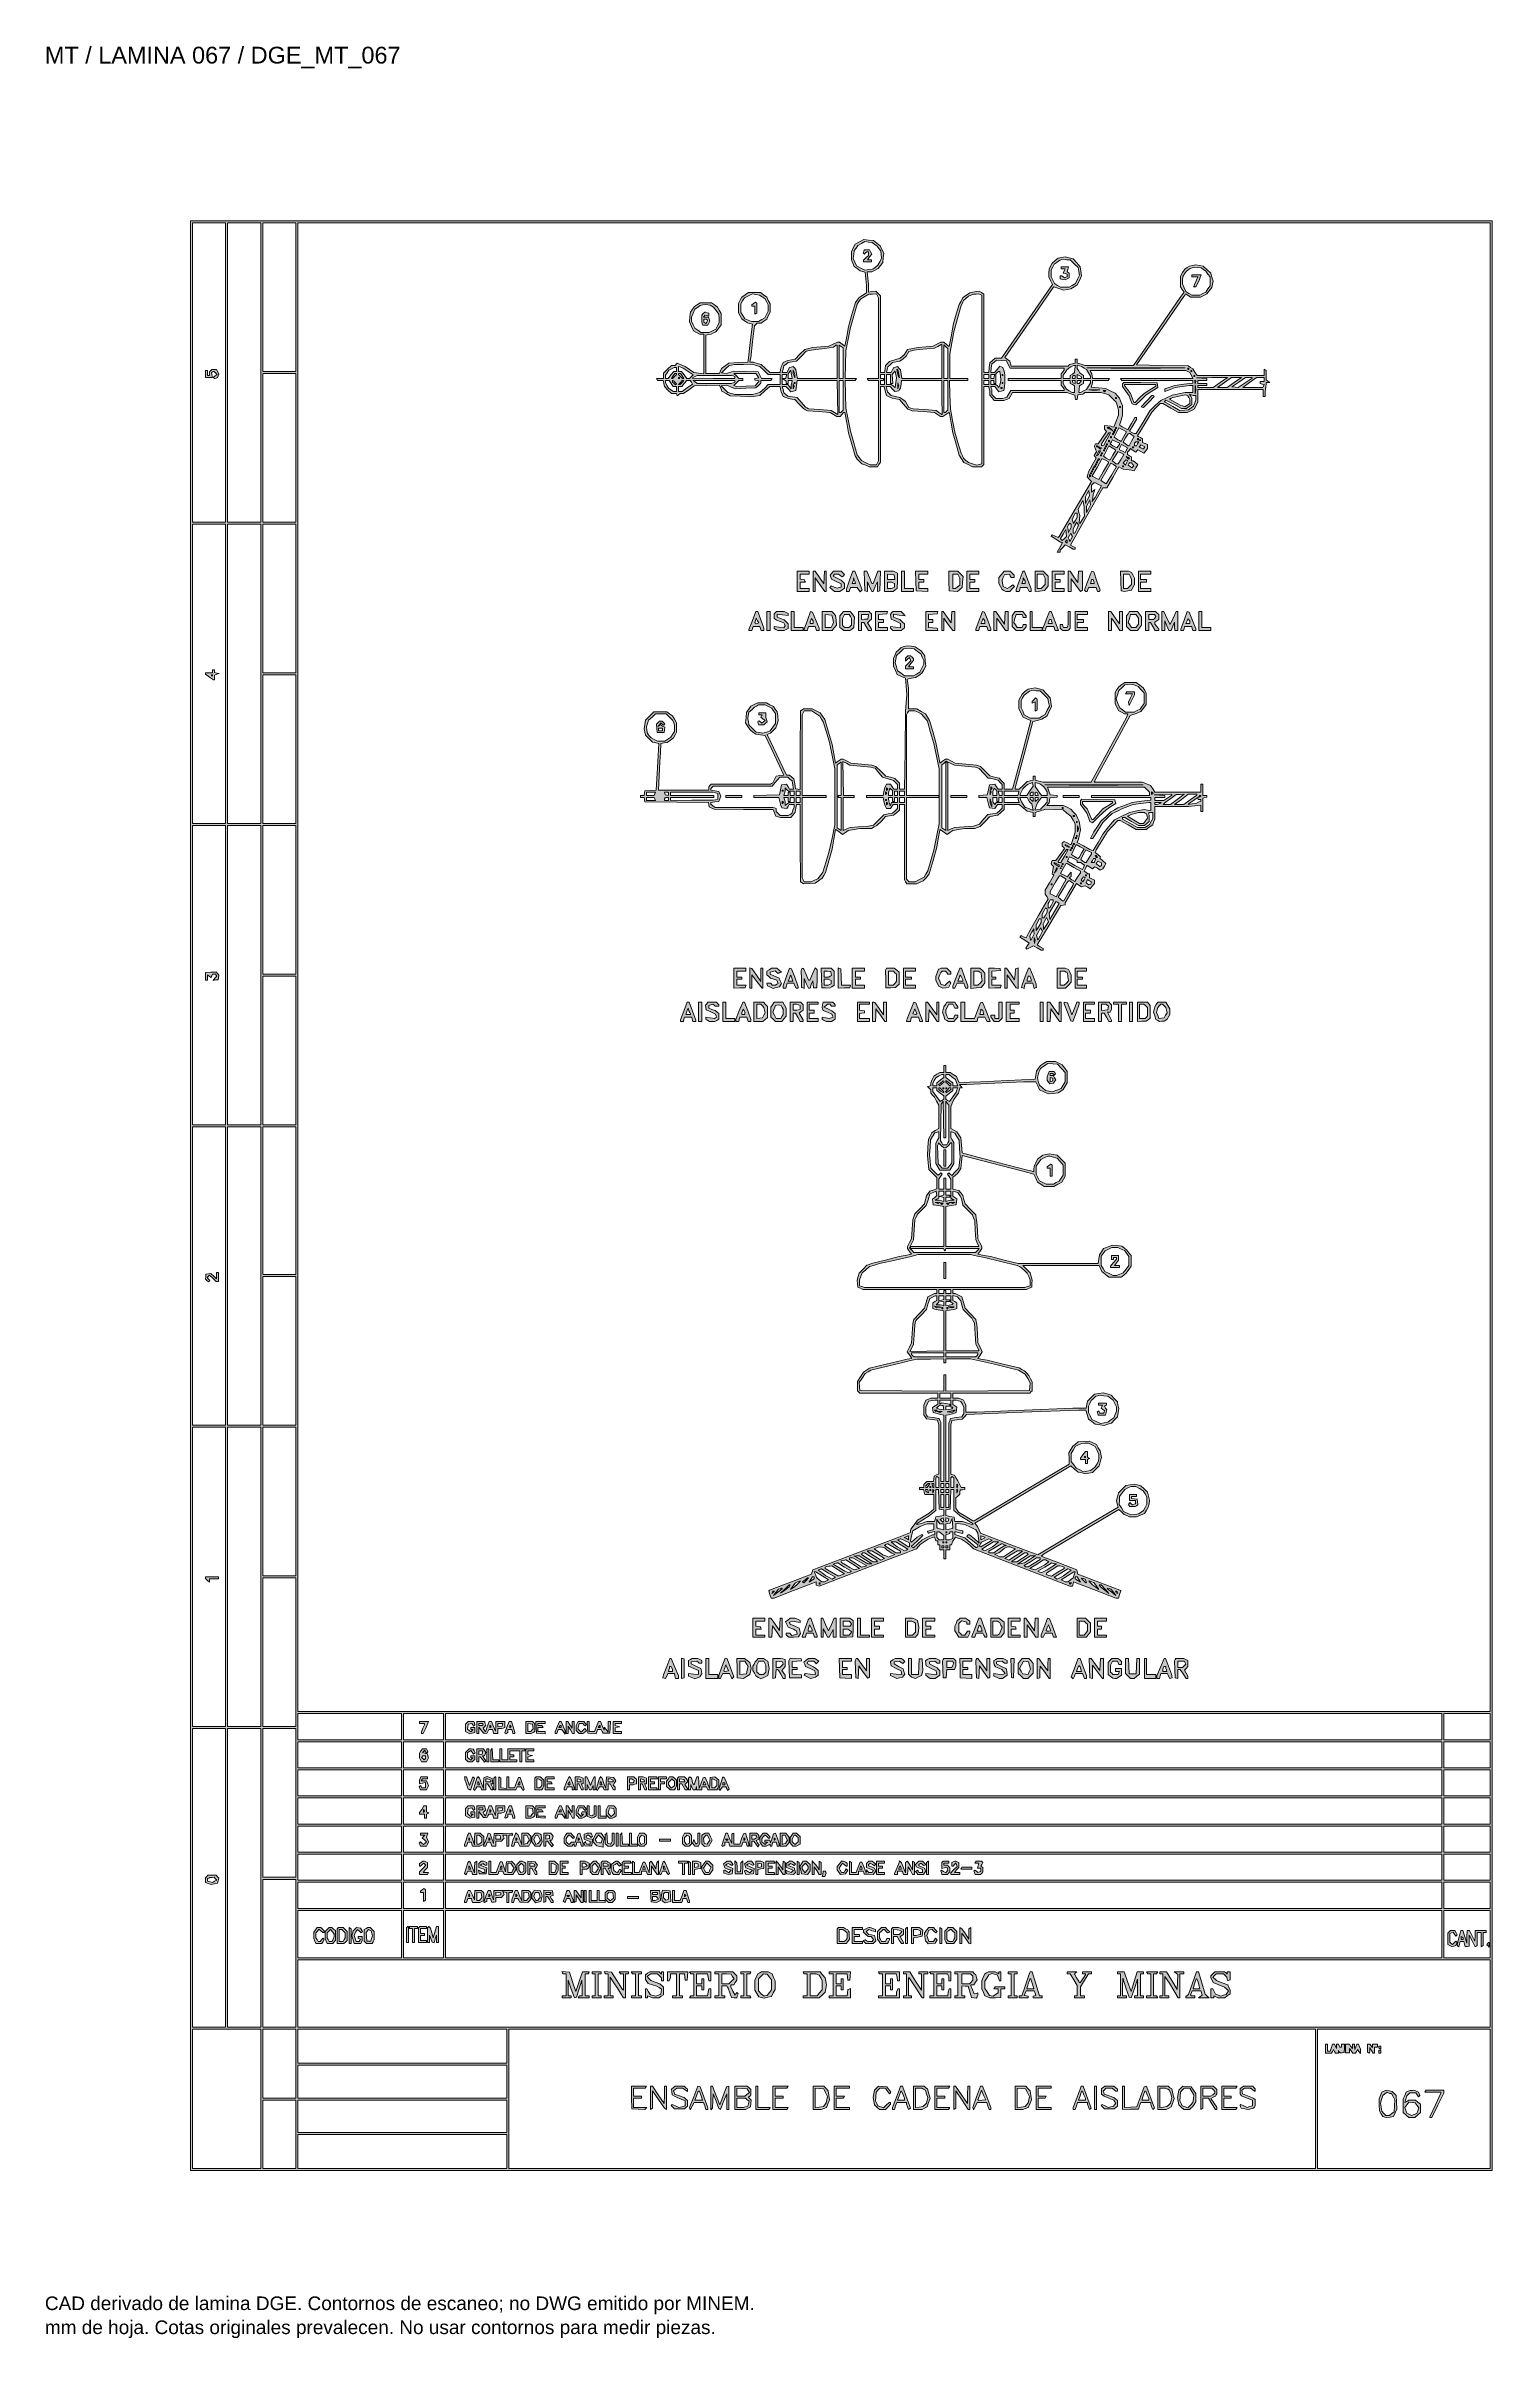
# Paper-space layout 'AN-12-DGE-067' of a CAD drawing. Header units: metres, sheet in millimetres. Extents: x 12 to 193, y 4 to 291.
import ezdxf

# ---------------------------------------------------------------- set-up
doc = ezdxf.new("R2010")
doc.units = ezdxf.units.M
for name, color, linetype, lineweight in [('DGE_CONTORNOS', 7, 'Continuous', 0), ('DGE_DATOS', 7, 'Continuous', 0), ('DGE_RELLENO', 7, 'Continuous', 0)]:
    doc.layers.add(name, color=color, linetype=linetype, lineweight=lineweight)
doc.styles.add('DGE_ARIAL', font='arial.ttf')

# ---------------------------------------------------------------- blocks, each defined once
blk = doc.blocks.new('LP_REF_DGE_MT_067')
at = {"layer": 'DGE_RELLENO'}
h = blk.add_hatch(color=7, dxfattribs=at)
h.paths.add_polyline_path([(30.21, 147.41), (30.21, 25.44), (111.65, 25.44), (193.09, 25.44), (193.09, 147.41), (193.09, 269.38), (111.65, 269.38), (30.21, 269.38)], flags=0)
h.paths.add_polyline_path([(34.61, 250.4), (34.61, 231.68), (32.54, 231.68), (30.47, 231.68), (30.47, 250.4), (30.47, 269.13), (32.54, 269.13), (34.61, 269.13)], flags=0)
h.paths.add_polyline_path([(39.01, 250.4), (39.01, 231.68), (36.94, 231.68), (34.86, 231.68), (34.86, 250.4), (34.86, 269.13), (36.94, 269.13), (39.01, 269.13)], flags=0)
h.paths.add_polyline_path([(43.41, 259.83), (43.41, 250.53), (41.34, 250.53), (39.26, 250.53), (39.26, 259.83), (39.26, 269.13), (41.34, 269.13), (43.41, 269.13)], flags=0)
h.paths.add_polyline_path([(192.84, 176), (192.84, 82.87), (118.25, 82.87), (43.66, 82.87), (43.66, 176), (43.66, 269.13), (118.25, 269.13), (192.84, 269.13)], flags=0)
h.paths.add_polyline_path([(43.41, 240.98), (43.41, 231.68), (41.34, 231.68), (39.26, 231.68), (39.26, 240.98), (39.26, 250.28), (41.34, 250.28), (43.41, 250.28)], flags=0)
h.paths.add_polyline_path([(34.61, 212.7), (34.61, 193.97), (32.54, 193.97), (30.47, 193.97), (30.47, 212.7), (30.47, 231.43), (32.54, 231.43), (34.61, 231.43)], flags=0)
h.paths.add_polyline_path([(39.01, 212.7), (39.01, 193.97), (36.94, 193.97), (34.86, 193.97), (34.86, 212.7), (34.86, 231.43), (36.94, 231.43), (39.01, 231.43)], flags=0)
h.paths.add_polyline_path([(43.41, 222.13), (43.41, 212.83), (41.34, 212.83), (39.26, 212.83), (39.26, 222.13), (39.26, 231.43), (41.34, 231.43), (43.41, 231.43)], flags=0)
h.paths.add_polyline_path([(43.41, 203.27), (43.41, 193.97), (41.34, 193.97), (39.26, 193.97), (39.26, 203.27), (39.26, 212.57), (41.34, 212.57), (43.41, 212.57)], flags=0)
h.paths.add_polyline_path([(34.61, 175), (34.61, 156.27), (32.54, 156.27), (30.47, 156.27), (30.47, 175), (30.47, 193.72), (32.54, 193.72), (34.61, 193.72)], flags=0)
h.paths.add_polyline_path([(39.01, 175), (39.01, 156.27), (36.94, 156.27), (34.86, 156.27), (34.86, 175), (34.86, 193.72), (36.94, 193.72), (39.01, 193.72)], flags=0)
h.paths.add_polyline_path([(43.41, 184.42), (43.41, 175.12), (41.34, 175.12), (39.26, 175.12), (39.26, 184.42), (39.26, 193.72), (41.34, 193.72), (43.41, 193.72)], flags=0)
h.paths.add_polyline_path([(43.41, 165.57), (43.41, 156.27), (41.34, 156.27), (39.26, 156.27), (39.26, 165.57), (39.26, 174.87), (41.34, 174.87), (43.41, 174.87)], flags=0)
h.paths.add_polyline_path([(34.61, 137.35), (34.61, 118.69), (32.54, 118.69), (30.47, 118.69), (30.47, 137.35), (30.47, 156.02), (32.54, 156.02), (34.61, 156.02)], flags=0)
h.paths.add_polyline_path([(39.01, 137.35), (39.01, 118.69), (36.94, 118.69), (34.86, 118.69), (34.86, 137.35), (34.86, 156.02), (36.94, 156.02), (39.01, 156.02)], flags=0)
h.paths.add_polyline_path([(43.41, 146.78), (43.41, 137.54), (41.34, 137.54), (39.26, 137.54), (39.26, 146.78), (39.26, 156.02), (41.34, 156.02), (43.41, 156.02)], flags=0)
h.paths.add_polyline_path([(43.41, 127.99), (43.41, 118.69), (41.34, 118.69), (39.26, 118.69), (39.26, 127.99), (39.26, 137.29), (41.34, 137.29), (43.41, 137.29)], flags=0)
h.paths.add_polyline_path([(34.61, 99.71), (34.61, 80.99), (32.54, 80.99), (30.47, 80.99), (30.47, 99.71), (30.47, 118.44), (32.54, 118.44), (34.61, 118.44)], flags=0)
h.paths.add_polyline_path([(39.01, 99.71), (39.01, 80.99), (36.94, 80.99), (34.86, 80.99), (34.86, 99.71), (34.86, 118.44), (36.94, 118.44), (39.01, 118.44)], flags=0)
h.paths.add_polyline_path([(43.41, 109.14), (43.41, 99.84), (41.34, 99.84), (39.26, 99.84), (39.26, 109.14), (39.26, 118.44), (41.34, 118.44), (43.41, 118.44)], flags=0)
h.paths.add_polyline_path([(43.41, 90.29), (43.41, 80.99), (41.34, 80.99), (39.26, 80.99), (39.26, 90.29), (39.26, 99.59), (41.34, 99.59), (43.41, 99.59)], flags=0)
h.paths.add_polyline_path([(56.61, 80.99), (56.61, 79.35), (50.13, 79.35), (43.66, 79.35), (43.66, 80.99), (43.66, 82.62), (50.13, 82.62), (56.61, 82.62)], flags=0)
h.paths.add_polyline_path([(61.88, 80.99), (61.88, 79.35), (59.37, 79.35), (56.86, 79.35), (56.86, 80.99), (56.86, 82.62), (59.37, 82.62), (61.88, 82.62)], flags=0)
h.paths.add_polyline_path([(186.8, 80.99), (186.8, 79.35), (124.47, 79.35), (62.13, 79.35), (62.13, 80.99), (62.13, 82.62), (124.47, 82.62), (186.8, 82.62)], flags=0)
h.paths.add_polyline_path([(192.84, 80.99), (192.84, 79.35), (189.94, 79.35), (187.05, 79.35), (187.05, 80.99), (187.05, 82.62), (189.94, 82.62), (192.84, 82.62)], flags=0)
h.paths.add_polyline_path([(34.61, 62.07), (34.61, 43.41), (32.54, 43.41), (30.47, 43.41), (30.47, 62.07), (30.47, 80.74), (32.54, 80.74), (34.61, 80.74)], flags=0)
h.paths.add_polyline_path([(39.01, 62.07), (39.01, 43.41), (36.94, 43.41), (34.86, 43.41), (34.86, 62.07), (34.86, 80.74), (36.94, 80.74), (39.01, 80.74)], flags=0)
h.paths.add_polyline_path([(43.41, 71.44), (43.41, 62.14), (41.34, 62.14), (39.26, 62.14), (39.26, 71.44), (39.26, 80.74), (41.34, 80.74), (43.41, 80.74)], flags=0)
h.paths.add_polyline_path([(56.61, 77.47), (56.61, 75.83), (50.13, 75.83), (43.66, 75.83), (43.66, 77.47), (43.66, 79.1), (50.13, 79.1), (56.61, 79.1)], flags=0)
h.paths.add_polyline_path([(61.88, 77.47), (61.88, 75.83), (59.37, 75.83), (56.86, 75.83), (56.86, 77.47), (56.86, 79.1), (59.37, 79.1), (61.88, 79.1)], flags=0)
h.paths.add_polyline_path([(186.8, 77.47), (186.8, 75.83), (124.47, 75.83), (62.13, 75.83), (62.13, 77.47), (62.13, 79.1), (124.47, 79.1), (186.8, 79.1)], flags=0)
h.paths.add_polyline_path([(192.84, 77.47), (192.84, 75.83), (189.94, 75.83), (187.05, 75.83), (187.05, 77.47), (187.05, 79.1), (189.94, 79.1), (192.84, 79.1)], flags=0)
h.paths.add_polyline_path([(56.61, 73.95), (56.61, 72.32), (50.13, 72.32), (43.66, 72.32), (43.66, 73.95), (43.66, 75.58), (50.13, 75.58), (56.61, 75.58)], flags=0)
h.paths.add_polyline_path([(61.88, 73.95), (61.88, 72.32), (59.37, 72.32), (56.86, 72.32), (56.86, 73.95), (56.86, 75.58), (59.37, 75.58), (61.88, 75.58)], flags=0)
h.paths.add_polyline_path([(186.8, 73.95), (186.8, 72.32), (124.47, 72.32), (62.13, 72.32), (62.13, 73.95), (62.13, 75.58), (124.47, 75.58), (186.8, 75.58)], flags=0)
h.paths.add_polyline_path([(192.84, 73.95), (192.84, 72.32), (189.94, 72.32), (187.05, 72.32), (187.05, 73.95), (187.05, 75.58), (189.94, 75.58), (192.84, 75.58)], flags=0)
h.paths.add_polyline_path([(56.61, 70.43), (56.61, 68.8), (50.13, 68.8), (43.66, 68.8), (43.66, 70.43), (43.66, 72.06), (50.13, 72.06), (56.61, 72.06)], flags=0)
h.paths.add_polyline_path([(61.88, 70.43), (61.88, 68.8), (59.37, 68.8), (56.86, 68.8), (56.86, 70.43), (56.86, 72.06), (59.37, 72.06), (61.88, 72.06)], flags=0)
h.paths.add_polyline_path([(186.8, 70.43), (186.8, 68.8), (124.47, 68.8), (62.13, 68.8), (62.13, 70.43), (62.13, 72.06), (124.47, 72.06), (186.8, 72.06)], flags=0)
h.paths.add_polyline_path([(192.84, 70.43), (192.84, 68.8), (189.94, 68.8), (187.05, 68.8), (187.05, 70.43), (187.05, 72.06), (189.94, 72.06), (192.84, 72.06)], flags=0)
h.paths.add_polyline_path([(56.61, 66.91), (56.61, 65.28), (50.13, 65.28), (43.66, 65.28), (43.66, 66.91), (43.66, 68.55), (50.13, 68.55), (56.61, 68.55)], flags=0)
h.paths.add_polyline_path([(61.88, 66.91), (61.88, 65.28), (59.37, 65.28), (56.86, 65.28), (56.86, 66.91), (56.86, 68.55), (59.37, 68.55), (61.88, 68.55)], flags=0)
h.paths.add_polyline_path([(186.8, 66.91), (186.8, 65.28), (124.47, 65.28), (62.13, 65.28), (62.13, 66.91), (62.13, 68.55), (124.47, 68.55), (186.8, 68.55)], flags=0)
h.paths.add_polyline_path([(192.84, 66.91), (192.84, 65.28), (189.94, 65.28), (187.05, 65.28), (187.05, 66.91), (187.05, 68.55), (189.94, 68.55), (192.84, 68.55)], flags=0)
h.paths.add_polyline_path([(56.61, 63.39), (56.61, 61.76), (50.13, 61.76), (43.66, 61.76), (43.66, 63.39), (43.66, 65.03), (50.13, 65.03), (56.61, 65.03)], flags=0)
h.paths.add_polyline_path([(61.88, 63.39), (61.88, 61.76), (59.37, 61.76), (56.86, 61.76), (56.86, 63.39), (56.86, 65.03), (59.37, 65.03), (61.88, 65.03)], flags=0)
h.paths.add_polyline_path([(186.8, 63.39), (186.8, 61.76), (124.47, 61.76), (62.13, 61.76), (62.13, 63.39), (62.13, 65.03), (124.47, 65.03), (186.8, 65.03)], flags=0)
h.paths.add_polyline_path([(192.84, 63.39), (192.84, 61.76), (189.94, 61.76), (187.05, 61.76), (187.05, 63.39), (187.05, 65.03), (189.94, 65.03), (192.84, 65.03)], flags=0)
h.paths.add_polyline_path([(43.41, 52.65), (43.41, 43.41), (41.34, 43.41), (39.26, 43.41), (39.26, 52.65), (39.26, 61.88), (41.34, 61.88), (43.41, 61.88)], flags=0)
h.paths.add_polyline_path([(56.61, 59.87), (56.61, 58.24), (50.13, 58.24), (43.66, 58.24), (43.66, 59.87), (43.66, 61.51), (50.13, 61.51), (56.61, 61.51)], flags=0)
h.paths.add_polyline_path([(61.88, 59.87), (61.88, 58.24), (59.37, 58.24), (56.86, 58.24), (56.86, 59.87), (56.86, 61.51), (59.37, 61.51), (61.88, 61.51)], flags=0)
h.paths.add_polyline_path([(186.8, 59.87), (186.8, 58.24), (124.47, 58.24), (62.13, 58.24), (62.13, 59.87), (62.13, 61.51), (124.47, 61.51), (186.8, 61.51)], flags=0)
h.paths.add_polyline_path([(192.84, 59.87), (192.84, 58.24), (189.94, 58.24), (187.05, 58.24), (187.05, 59.87), (187.05, 61.51), (189.94, 61.51), (192.84, 61.51)], flags=0)
h.paths.add_polyline_path([(56.61, 55.04), (56.61, 52.08), (50.13, 52.08), (43.66, 52.08), (43.66, 55.04), (43.66, 57.99), (50.13, 57.99), (56.61, 57.99)], flags=0)
h.paths.add_polyline_path([(61.88, 55.04), (61.88, 52.08), (59.37, 52.08), (56.86, 52.08), (56.86, 55.04), (56.86, 57.99), (59.37, 57.99), (61.88, 57.99)], flags=0)
h.paths.add_polyline_path([(186.8, 55.04), (186.8, 52.08), (124.47, 52.08), (62.13, 52.08), (62.13, 55.04), (62.13, 57.99), (124.47, 57.99), (186.8, 57.99)], flags=0)
h.paths.add_polyline_path([(192.84, 55.04), (192.84, 52.08), (189.94, 52.08), (187.05, 52.08), (187.05, 55.04), (187.05, 57.99), (189.94, 57.99), (192.84, 57.99)], flags=0)
h.paths.add_polyline_path([(192.84, 47.62), (192.84, 43.41), (118.25, 43.41), (43.66, 43.41), (43.66, 47.62), (43.66, 51.83), (118.25, 51.83), (192.84, 51.83)], flags=0)
h.paths.add_polyline_path([(39.01, 34.42), (39.01, 25.69), (34.74, 25.69), (30.47, 25.69), (30.47, 34.42), (30.47, 43.16), (34.74, 43.16), (39.01, 43.16)], flags=0)
h.paths.add_polyline_path([(43.41, 38.82), (43.41, 34.49), (41.34, 34.49), (39.26, 34.49), (39.26, 38.82), (39.26, 43.16), (41.34, 43.16), (43.41, 43.16)], flags=0)
h.paths.add_polyline_path([(69.8, 41.02), (69.8, 38.89), (56.73, 38.89), (43.66, 38.89), (43.66, 41.02), (43.66, 43.16), (56.73, 43.16), (69.8, 43.16)], flags=0)
h.paths.add_polyline_path([(170.97, 34.42), (170.97, 25.69), (120.51, 25.69), (70.05, 25.69), (70.05, 34.42), (70.05, 43.16), (120.51, 43.16), (170.97, 43.16)], flags=0)
h.paths.add_polyline_path([(192.84, 34.42), (192.84, 25.69), (182.03, 25.69), (171.22, 25.69), (171.22, 34.42), (171.22, 43.16), (182.03, 43.16), (192.84, 43.16)], flags=0)
h.paths.add_polyline_path([(69.8, 36.56), (69.8, 34.49), (56.73, 34.49), (43.66, 34.49), (43.66, 36.56), (43.66, 38.63), (56.73, 38.63), (69.8, 38.63)], flags=0)
h.paths.add_polyline_path([(43.41, 29.96), (43.41, 25.69), (41.34, 25.69), (39.26, 25.69), (39.26, 29.96), (39.26, 34.24), (41.34, 34.24), (43.41, 34.24)], flags=0)
h.paths.add_polyline_path([(69.8, 32.22), (69.8, 30.21), (56.73, 30.21), (43.66, 30.21), (43.66, 32.22), (43.66, 34.24), (56.73, 34.24), (69.8, 34.24)], flags=0)
h.paths.add_polyline_path([(69.8, 27.83), (69.8, 25.69), (56.73, 25.69), (43.66, 25.69), (43.66, 27.83), (43.66, 29.96), (56.73, 29.96), (69.8, 29.96)], flags=0)
h.paths.add_polyline_path([(32.75, 250.63), (32.6, 250.48), (32.6, 250.25), (32.6, 250.03), (32.48, 250.03), (32.35, 250.03), (32.35, 250.34), (32.35, 250.65), (32.22, 250.65), (32.1, 250.65), (32.1, 250.21), (32.1, 249.77), (32.54, 249.77), (32.98, 249.77), (32.91, 250.08), (32.83, 250.38), (32.98, 250.47), (33.13, 250.56), (33.34, 250.35), (33.54, 250.14), (33.3, 249.96), (33.06, 249.78), (33.14, 249.7), (33.22, 249.62), (33.42, 249.69), (33.61, 249.77), (33.69, 249.97), (33.77, 250.17), (33.63, 250.47), (33.49, 250.78), (33.2, 250.78), (32.9, 250.78)], flags=0)
h.paths.add_polyline_path([(113.94, 266.73), (113.4, 266.46), (113.15, 265.98), (112.91, 265.49), (112.91, 264.98), (112.91, 264.47), (113.08, 264.05), (113.26, 263.64), (113.62, 263.38), (113.99, 263.11), (114.31, 263.03), (114.63, 262.95), (114.71, 262.11), (114.79, 261.27), (114.79, 260.82), (114.79, 260.37), (114.33, 260.07), (113.87, 259.77), (113.64, 259.45), (113.41, 259.14), (112.98, 257.63), (112.55, 256.12), (112.33, 254.9), (112.11, 253.68), (111.77, 253.93), (111.42, 254.17), (111.3, 254.17), (111.18, 254.17), (110.63, 253.93), (110.08, 253.69), (109.07, 253.6), (108.07, 253.52), (107.57, 253.39), (107.07, 253.27), (106.48, 252.67), (105.89, 252.07), (105.43, 251.98), (104.97, 251.9), (104.68, 251.76), (104.39, 251.63), (104.26, 251.36), (104.13, 251.09), (104.05, 250.75), (103.98, 250.4), (103.34, 250.4), (102.69, 250.4), (102.16, 250.9), (101.62, 251.39), (101.14, 251.52), (100.65, 251.66), (100.42, 251.66), (100.19, 251.66), (100.25, 251.94), (100.32, 252.23), (100.54, 254.22), (100.77, 256.22), (100.94, 256.39), (101.11, 256.56), (101.37, 256.56), (101.62, 256.56), (101.97, 256.81), (102.32, 257.06), (102.52, 257.49), (102.73, 257.92), (102.73, 258.45), (102.73, 258.97), (102.52, 259.4), (102.32, 259.83), (101.93, 260.11), (101.53, 260.39), (100.78, 260.39), (100.03, 260.39), (99.62, 260.1), (99.2, 259.81), (99, 259.42), (98.8, 259.03), (98.8, 258.45), (98.8, 257.86), (99, 257.47), (99.2, 257.08), (99.55, 256.84), (99.9, 256.6), (100.22, 256.52), (100.54, 256.44), (100.26, 254.15), (99.98, 251.85), (99.97, 251.77), (99.96, 251.69), (98.77, 251.63), (97.58, 251.57), (97.13, 251.22), (96.68, 250.88), (96.54, 250.58), (96.4, 250.28), (95.54, 250.28), (94.68, 250.28), (94.68, 252.66), (94.68, 255.05), (95.03, 255.12), (95.38, 255.2), (95.67, 255.34), (95.97, 255.49), (96.29, 255.91), (96.61, 256.33), (96.61, 257.05), (96.61, 257.77), (96.38, 258.17), (96.15, 258.56), (95.77, 258.84), (95.39, 259.12), (94.69, 259.12), (93.99, 259.12), (93.64, 258.89), (93.3, 258.66), (93.04, 258.31), (92.79, 257.95), (92.71, 257.33), (92.64, 256.71), (92.91, 256.16), (93.17, 255.61), (93.54, 255.4), (93.91, 255.18), (94.17, 255.18), (94.43, 255.18), (94.43, 252.71), (94.43, 250.24), (93.8, 250.32), (93.18, 250.39), (92.64, 250.76), (92.1, 251.13), (91.61, 251.34), (91.12, 251.54), (90.99, 251.41), (90.86, 251.28), (90.64, 251.28), (90.42, 251.28), (89.91, 250.8), (89.41, 250.32), (89.41, 249.98), (89.41, 249.65), (88.96, 249.65), (88.51, 249.65), (88.59, 249.52), (88.67, 249.4), (89.02, 249.4), (89.37, 249.4), (89.45, 249.01), (89.53, 248.62), (89.96, 248.19), (90.39, 247.76), (90.7, 247.76), (91.02, 247.76), (91.08, 247.61), (91.13, 247.45), (91.3, 247.61), (91.47, 247.76), (91.68, 247.76), (91.89, 247.76), (92.57, 248.23), (93.24, 248.7), (94.82, 248.75), (96.4, 248.79), (96.56, 248.42), (96.71, 248.05), (97.24, 247.76), (97.76, 247.46), (99.05, 247.41), (100.34, 247.36), (100.9, 247.44), (101.46, 247.53), (102.08, 248.08), (102.7, 248.64), (103.34, 248.64), (103.98, 248.64), (104.05, 248.3), (104.13, 247.95), (104.26, 247.68), (104.39, 247.4), (104.72, 247.28), (105.05, 247.15), (105.45, 247.07), (105.84, 247), (106.39, 246.43), (106.94, 245.87), (107.18, 245.73), (107.43, 245.59), (108.85, 245.49), (110.27, 245.4), (110.69, 245.14), (111.11, 244.87), (111.3, 244.87), (111.49, 244.87), (111.71, 245.12), (111.94, 245.38), (112.02, 245.38), (112.11, 245.38), (112.33, 244.11), (112.55, 242.85), (112.97, 241.42), (113.39, 239.98), (113.52, 239.76), (113.64, 239.53), (113.93, 239.26), (114.23, 238.98), (114.7, 238.78), (115.16, 238.59), (115.66, 238.59), (116.16, 238.59), (116.36, 238.87), (116.55, 239.15), (116.55, 243.9), (116.55, 248.64), (116.78, 248.64), (117, 248.64), (117.15, 248.08), (117.3, 247.52), (117.65, 247.34), (118, 247.17), (118.46, 247.09), (118.93, 247), (119.45, 246.41), (119.97, 245.82), (120.24, 245.71), (120.51, 245.6), (121.92, 245.5), (123.33, 245.4), (123.7, 245.14), (124.07, 244.87), (124.22, 244.87), (124.37, 244.87), (124.74, 245.14), (125.11, 245.4), (125.15, 245.36), (125.18, 245.31), (125.39, 244.06), (125.61, 242.82), (126.01, 241.43), (126.4, 240.03), (126.68, 239.58), (126.97, 239.12), (127.52, 238.86), (128.07, 238.59), (128.63, 238.59), (129.19, 238.59), (129.34, 238.74), (129.5, 238.89), (129.5, 243.77), (129.5, 248.64), (129.8, 248.64), (130.09, 248.64), (130.17, 248.36), (130.25, 248.08), (130.25, 247.81), (130.25, 247.55), (130.51, 247.22), (130.77, 246.88), (131.38, 246.88), (131.99, 246.88), (132.32, 247.01), (132.65, 247.13), (132.86, 247.51), (133.08, 247.89), (136.47, 247.89), (139.86, 247.89), (140.37, 247.71), (140.87, 247.54), (140.91, 247.27), (140.95, 247.01), (141.06, 247.01), (141.17, 247.01), (141.21, 247.29), (141.25, 247.58), (141.56, 247.62), (141.87, 247.66), (141.99, 247.77), (142.11, 247.89), (143.13, 247.89), (144.14, 247.89), (144.64, 247.75), (145.14, 247.61), (145.6, 247.15), (146.06, 246.69), (146.2, 246.19), (146.33, 245.69), (146.33, 245.38), (146.32, 245.06), (146.03, 244.31), (145.74, 243.55), (145.56, 243.61), (145.39, 243.66), (144.98, 243.71), (144.58, 243.77), (144.58, 243.53), (144.58, 243.29), (144.72, 243.15), (144.85, 243.01), (144.33, 242.25), (143.81, 241.48), (143.63, 241.48), (143.44, 241.48), (143.37, 241.31), (143.31, 241.15), (143.44, 240.81), (143.57, 240.47), (143.42, 240.23), (143.27, 239.99), (143.41, 239.82), (143.54, 239.66), (143.05, 238.8), (142.56, 237.94), (142.49, 237.63), (142.41, 237.32), (142.67, 237.04), (142.94, 236.75), (140.92, 233.3), (138.89, 229.85), (138.85, 229.81), (138.8, 229.76), (138.42, 229.92), (138.03, 230.08), (137.96, 230), (137.89, 229.93), (138.48, 229.55), (139.08, 229.17), (139.2, 229.13), (139.31, 229.1), (138.98, 228.5), (138.65, 227.91), (138.85, 227.91), (139.05, 227.91), (139.05, 228.03), (139.05, 228.15), (139.36, 228.49), (139.68, 228.83), (140.17, 228.56), (140.65, 228.28), (140.79, 228.28), (140.93, 228.28), (140.93, 228.39), (140.93, 228.49), (140.62, 228.64), (140.32, 228.78), (142.35, 232.36), (144.39, 235.94), (144.64, 235.95), (144.89, 235.95), (145.64, 237.26), (146.39, 238.57), (146.65, 238.43), (146.9, 238.29), (147.28, 238.26), (147.66, 238.22), (147.97, 238.15), (148.28, 238.07), (148.52, 238.47), (148.76, 238.88), (148.46, 239.11), (148.16, 239.34), (148.06, 239.34), (147.97, 239.34), (147.97, 239.59), (147.97, 239.84), (147.72, 239.97), (147.47, 240.11), (147.47, 240.26), (147.48, 240.41), (147.65, 240.64), (147.82, 240.87), (148.15, 240.65), (148.49, 240.44), (148.62, 240.58), (148.76, 240.72), (149.13, 240.5), (149.5, 240.29), (149.74, 240.58), (149.98, 240.88), (149.98, 241.12), (149.98, 241.36), (149.67, 241.5), (149.35, 241.65), (149.35, 241.87), (149.35, 242.1), (149.07, 242.25), (148.79, 242.39), (148.75, 242.42), (148.71, 242.46), (149.61, 243.95), (150.51, 245.44), (151.02, 245.97), (151.54, 246.51), (151.72, 246.51), (151.9, 246.51), (152.88, 245.94), (153.86, 245.38), (154.4, 245.38), (154.94, 245.38), (155.38, 245.6), (155.82, 245.82), (156.04, 246.26), (156.26, 246.7), (156.26, 247.48), (156.26, 248.27), (160.35, 248.27), (164.43, 248.27), (164.43, 247.83), (164.43, 247.39), (164.56, 247.39), (164.68, 247.39), (164.7, 247.89), (164.72, 248.39), (164.75, 248.52), (164.78, 248.64), (164.79, 248.9), (164.81, 249.15), (165.03, 249.15), (165.25, 249.15), (165.03, 249.32), (164.81, 249.49), (164.81, 250.06), (164.81, 250.64), (164.68, 250.72), (164.56, 250.8), (164.56, 250.41), (164.56, 250.03), (160.36, 250.03), (156.16, 250.03), (155.9, 250.43), (155.65, 250.84), (155.36, 251.03), (155.07, 251.22), (151.83, 251.28), (148.6, 251.35), (151.56, 255.62), (154.52, 259.89), (154.62, 260.06), (154.72, 260.24), (155.05, 260.02), (155.38, 259.8), (155.99, 259.8), (156.6, 259.8), (156.99, 260), (157.38, 260.21), (157.69, 260.61), (158, 261.02), (158.08, 261.42), (158.16, 261.82), (158.03, 262.32), (157.9, 262.82), (157.41, 263.25), (156.93, 263.69), (156.46, 263.78), (155.99, 263.87), (155.6, 263.78), (155.2, 263.69), (154.92, 263.51), (154.63, 263.32), (154.36, 262.88), (154.09, 262.44), (154.09, 261.77), (154.09, 261.1), (154.31, 260.76), (154.53, 260.43), (154.29, 260.1), (154.05, 259.77), (151.12, 255.52), (148.19, 251.28), (145.17, 251.28), (142.16, 251.28), (141.67, 251.43), (141.18, 251.57), (141.18, 251.81), (141.18, 252.04), (141.06, 252.04), (140.93, 252.04), (140.93, 251.8), (140.93, 251.55), (140.56, 251.47), (140.18, 251.39), (140.11, 251.27), (140.04, 251.16), (136.47, 251.16), (132.89, 251.16), (132.81, 251.47), (132.74, 251.79), (132.43, 252.03), (132.12, 252.27), (135.1, 256.58), (138.07, 260.9), (138.17, 261), (138.26, 261.11), (138.86, 260.9), (139.45, 260.7), (139.91, 260.78), (140.37, 260.87), (140.77, 261.11), (141.17, 261.35), (141.44, 261.91), (141.71, 262.48), (141.63, 263.05), (141.54, 263.62), (141.1, 264.11), (140.65, 264.6), (140.16, 264.73), (139.67, 264.87), (139.22, 264.78), (138.78, 264.7), (138.41, 264.39), (138.03, 264.07), (137.84, 263.7), (137.65, 263.33), (137.63, 262.85), (137.61, 262.37), (137.84, 261.88), (138.06, 261.39), (134.88, 256.78), (131.7, 252.16), (131.29, 252.16), (130.89, 252.16), (130.56, 251.88), (130.23, 251.59), (130.16, 251), (130.09, 250.4), (129.79, 250.4), (129.5, 250.4), (129.5, 255.3), (129.5, 260.2), (129.2, 260.39), (128.91, 260.58), (128.32, 260.47), (127.74, 260.36), (127.3, 260.07), (126.87, 259.77), (126.63, 259.33), (126.38, 258.89), (126.03, 257.69), (125.68, 256.5), (125.42, 255.08), (125.15, 253.65), (124.82, 253.91), (124.49, 254.17), (124.3, 254.17), (124.1, 254.17), (123.62, 253.93), (123.15, 253.69), (122.21, 253.61), (121.26, 253.53), (120.6, 253.4), (119.94, 253.27), (119.72, 252.94), (119.5, 252.6), (119.25, 252.38), (119, 252.16), (118.34, 251.96), (117.67, 251.77), (117.44, 251.51), (117.2, 251.26), (117.12, 250.83), (117.04, 250.4), (116.8, 250.4), (116.55, 250.4), (116.55, 255.18), (116.55, 259.97), (116.25, 260.27), (115.95, 260.57), (115.49, 260.5), (115.04, 260.42), (115.04, 260.93), (115.04, 261.43), (114.96, 262.2), (114.88, 262.97), (115.18, 262.98), (115.48, 262.98), (115.88, 263.2), (116.28, 263.41), (116.56, 263.77), (116.84, 264.13), (116.9, 264.73), (116.96, 265.32), (116.74, 265.79), (116.52, 266.25), (116.09, 266.58), (115.66, 266.91), (115.07, 266.96), (114.48, 267.01)], flags=0)
h.paths.add_polyline_path([(115.83, 266.42), (116.13, 266.19), (116.35, 265.89), (116.58, 265.59), (116.63, 265.13), (116.69, 264.67), (116.46, 264.24), (116.24, 263.81), (115.91, 263.57), (115.59, 263.33), (115.09, 263.26), (114.58, 263.2), (114.08, 263.45), (113.57, 263.71), (113.35, 264.18), (113.13, 264.64), (113.2, 265.15), (113.27, 265.65), (113.5, 265.96), (113.73, 266.28), (114.17, 266.52), (114.6, 266.76), (115.06, 266.7), (115.53, 266.64)], flags=0)
h.paths.add_polyline_path([(140.06, 264.48), (140.3, 264.48), (140.79, 263.99), (141.27, 263.51), (141.36, 263.04), (141.45, 262.58), (141.19, 262.05), (140.94, 261.52), (140.55, 261.29), (140.17, 261.06), (139.61, 261.06), (139.06, 261.06), (138.69, 261.28), (138.32, 261.5), (138.12, 261.93), (137.92, 262.35), (137.92, 262.79), (137.92, 263.23), (138.1, 263.6), (138.29, 263.96), (138.64, 264.2), (138.98, 264.45), (139.24, 264.51), (139.49, 264.58), (139.65, 264.53), (139.82, 264.48)], flags=0)
h.paths.add_polyline_path([(156.98, 263.26), (157.28, 263.06), (157.53, 262.7), (157.79, 262.34), (157.79, 261.78), (157.79, 261.22), (157.52, 260.84), (157.25, 260.45), (156.89, 260.27), (156.53, 260.08), (156.01, 260.08), (155.49, 260.08), (155.13, 260.29), (154.77, 260.5), (154.56, 260.98), (154.34, 261.47), (154.36, 261.92), (154.37, 262.38), (154.59, 262.71), (154.8, 263.03), (155.06, 263.22), (155.32, 263.41), (155.57, 263.5), (155.82, 263.58), (156.25, 263.52), (156.68, 263.46)], flags=0)
h.paths.add_polyline_path([(101.75, 259.85), (102.09, 259.65), (102.29, 259.25), (102.48, 258.85), (102.48, 258.46), (102.48, 258.08), (102.27, 257.65), (102.07, 257.23), (101.69, 257), (101.31, 256.78), (100.86, 256.77), (100.4, 256.76), (100, 256.92), (99.59, 257.09), (99.34, 257.5), (99.08, 257.91), (99.08, 258.44), (99.08, 258.97), (99.3, 259.36), (99.52, 259.74), (100.03, 259.97), (100.53, 260.21), (100.97, 260.13), (101.41, 260.06)], flags=0)
h.paths.add_polyline_path([(116.17, 259.96), (116.3, 259.72), (116.3, 254.68), (116.3, 249.65), (115.6, 249.65), (114.9, 249.65), (114.98, 249.52), (115.06, 249.4), (115.68, 249.4), (116.3, 249.4), (116.3, 244.36), (116.3, 239.33), (116.17, 239.08), (116.04, 238.84), (115.64, 238.84), (115.25, 238.84), (114.71, 239.1), (114.17, 239.37), (113.91, 239.73), (113.65, 240.09), (113.22, 241.57), (112.8, 243.05), (112.51, 244.5), (112.23, 245.94), (112.18, 247.67), (112.14, 249.4), (112.77, 249.4), (113.39, 249.4), (113.47, 249.52), (113.55, 249.65), (112.84, 249.65), (112.14, 249.65), (112.18, 251.38), (112.23, 253.11), (112.51, 254.55), (112.8, 256), (113.22, 257.46), (113.64, 258.92), (113.85, 259.25), (114.07, 259.58), (114.59, 259.89), (115.11, 260.2), (115.57, 260.2), (116.04, 260.21)], flags=0)
h.paths.add_polyline_path([(129.04, 260.13), (129.24, 260.05), (129.24, 249.51), (129.24, 238.97), (128.92, 238.89), (128.59, 238.81), (128.07, 238.96), (127.55, 239.12), (127.25, 239.39), (126.96, 239.66), (126.8, 239.97), (126.64, 240.29), (126.25, 241.61), (125.86, 242.93), (125.58, 244.37), (125.3, 245.82), (125.25, 247.61), (125.2, 249.4), (126.34, 249.4), (127.48, 249.4), (127.48, 249.52), (127.48, 249.65), (126.35, 249.65), (125.22, 249.65), (125.22, 251.16), (125.22, 252.68), (125.49, 254.09), (125.75, 255.49), (126.19, 257.13), (126.63, 258.76), (126.8, 259.08), (126.96, 259.39), (127.25, 259.66), (127.55, 259.94), (127.86, 260.06), (128.18, 260.19), (128.51, 260.2), (128.85, 260.21)], flags=0)
h.paths.add_polyline_path([(95.46, 258.68), (95.68, 258.57), (96.01, 258.14), (96.34, 257.7), (96.35, 257.16), (96.36, 256.62), (96.15, 256.22), (95.94, 255.81), (95.53, 255.6), (95.12, 255.39), (94.59, 255.4), (94.06, 255.41), (93.7, 255.67), (93.33, 255.93), (93.13, 256.36), (92.92, 256.79), (92.92, 257.05), (92.92, 257.31), (93.12, 257.81), (93.32, 258.31), (93.66, 258.53), (93.99, 258.76), (94.31, 258.84), (94.62, 258.91), (94.94, 258.85), (95.25, 258.79)], flags=0)
h.paths.add_polyline_path([(124.22, 251.79), (124.22, 249.65), (121.72, 249.65), (119.21, 249.65), (119.13, 250.18), (119.04, 250.72), (118.86, 250.92), (118.67, 251.13), (118.44, 251.07), (118.22, 251.01), (118.05, 250.71), (117.89, 250.4), (117.6, 250.4), (117.3, 250.4), (117.38, 250.75), (117.46, 251.09), (117.75, 251.36), (118.04, 251.63), (118.51, 251.72), (118.98, 251.8), (119.38, 252.11), (119.77, 252.41), (119.94, 252.72), (120.11, 253.03), (120.75, 253.16), (121.39, 253.28), (122.35, 253.36), (123.31, 253.44), (123.73, 253.66), (124.15, 253.89), (124.19, 253.91), (124.22, 253.92)], flags=0)
h.paths.add_polyline_path([(111.15, 251.72), (111.15, 249.65), (108.65, 249.65), (106.15, 249.65), (106.06, 250.21), (105.98, 250.78), (105.8, 250.96), (105.62, 251.13), (105.38, 251.07), (105.15, 251.01), (105.01, 250.71), (104.87, 250.4), (104.56, 250.4), (104.25, 250.4), (104.37, 250.81), (104.48, 251.22), (104.74, 251.43), (104.99, 251.64), (105.51, 251.73), (106.04, 251.81), (106.65, 252.43), (107.27, 253.05), (107.86, 253.17), (108.45, 253.28), (109.57, 253.41), (110.69, 253.54), (110.82, 253.67), (110.95, 253.8), (111.05, 253.8), (111.15, 253.8)], flags=0)
h.paths.add_polyline_path([(111.9, 251.57), (111.9, 249.65), (111.65, 249.65), (111.4, 249.65), (111.4, 251.72), (111.4, 253.8), (111.65, 253.64), (111.9, 253.48)], flags=0)
h.paths.add_polyline_path([(124.97, 251.51), (124.97, 249.65), (124.72, 249.65), (124.47, 249.65), (124.47, 251.74), (124.47, 253.84), (124.72, 253.61), (124.97, 253.38)], flags=0)
h.paths.add_polyline_path([(132.54, 251.38), (132.77, 250.91), (136.16, 250.91), (139.55, 250.91), (139.55, 250.81), (139.54, 250.72), (139.36, 250.47), (139.17, 250.23), (139.17, 249.94), (139.17, 249.65), (135.84, 249.65), (132.51, 249.65), (132.51, 249.52), (132.51, 249.4), (135.84, 249.4), (139.17, 249.4), (139.17, 249.11), (139.17, 248.82), (139.36, 248.57), (139.54, 248.33), (139.55, 248.24), (139.55, 248.14), (136.22, 248.14), (132.88, 248.14), (132.63, 247.71), (132.38, 247.29), (132.1, 247.21), (131.82, 247.14), (131.41, 247.14), (131, 247.14), (130.75, 247.39), (130.5, 247.64), (130.5, 247.94), (130.5, 248.25), (130.42, 248.44), (130.35, 248.64), (130.6, 248.64), (130.86, 248.64), (131.1, 248.31), (131.34, 247.98), (131.66, 248.06), (131.98, 248.14), (132.05, 248.61), (132.13, 249.08), (132.13, 249.59), (132.13, 250.09), (132.01, 250.55), (131.88, 251.01), (131.68, 251.08), (131.48, 251.16), (131.15, 250.78), (130.82, 250.4), (130.58, 250.4), (130.34, 250.4), (130.41, 250.93), (130.48, 251.46), (130.78, 251.68), (131.07, 251.91), (131.69, 251.88), (132.32, 251.85)], flags=0)
h.paths.add_polyline_path([(100.99, 251.28), (101.46, 251.15), (101.98, 250.65), (102.5, 250.15), (103.24, 250.15), (103.98, 250.15), (103.98, 249.52), (103.98, 248.9), (103.25, 248.9), (102.52, 248.9), (102.02, 248.4), (101.51, 247.91), (101.02, 247.78), (100.53, 247.64), (99.46, 247.64), (98.39, 247.64), (97.93, 247.77), (97.47, 247.9), (97.05, 248.3), (96.63, 248.7), (96.98, 248.75), (97.33, 248.79), (97.89, 248.57), (98.44, 248.36), (99.7, 248.41), (100.96, 248.46), (101.28, 248.76), (101.6, 249.06), (101.6, 249.23), (101.6, 249.4), (102.22, 249.4), (102.84, 249.4), (102.92, 249.52), (102.99, 249.65), (102.33, 249.65), (101.66, 249.65), (101.46, 250.06), (101.26, 250.47), (99.7, 250.5), (98.14, 250.54), (97.69, 250.4), (97.25, 250.25), (96.94, 250.3), (96.64, 250.34), (97.12, 250.8), (97.6, 251.27), (97.93, 251.32), (98.27, 251.37), (99.4, 251.39), (100.53, 251.41)], flags=0)
h.paths.add_polyline_path([(140.89, 250.83), (140.82, 250.37), (140.56, 250.19), (140.3, 250.01), (140.3, 249.83), (140.3, 249.65), (139.86, 249.65), (139.42, 249.65), (139.42, 249.84), (139.42, 250.04), (139.64, 250.38), (139.86, 250.72), (140.11, 250.91), (140.36, 251.09), (140.55, 251.18), (140.74, 251.27), (140.85, 251.27), (140.96, 251.28)], flags=0)
h.paths.add_polyline_path([(142.03, 250.94), (142.31, 250.75), (142.56, 250.34), (142.82, 249.93), (142.82, 249.79), (142.82, 249.65), (142.38, 249.65), (141.94, 249.65), (141.94, 249.83), (141.94, 250.01), (141.72, 250.18), (141.5, 250.34), (141.34, 250.62), (141.18, 250.9), (141.18, 251.1), (141.18, 251.3), (141.47, 251.21), (141.75, 251.12)], flags=0)
h.paths.add_polyline_path([(92.49, 250.51), (93.12, 250.09), (92.9, 249.87), (92.67, 249.65), (92.5, 249.65), (92.33, 249.65), (91.99, 250.09), (91.66, 250.53), (91.47, 250.53), (91.29, 250.53), (91.29, 250.84), (91.29, 251.15), (91.57, 251.04), (91.86, 250.93)], flags=0)
h.paths.add_polyline_path([(91.04, 250.78), (91.04, 250.53), (90.86, 250.53), (90.68, 250.53), (90.34, 250.09), (90, 249.65), (89.83, 249.65), (89.66, 249.65), (89.66, 249.84), (89.66, 250.04), (89.86, 250.35), (90.07, 250.67), (90.4, 250.84), (90.73, 251.02), (90.88, 251.03), (91.04, 251.03)], flags=0)
h.paths.add_polyline_path([(151.57, 250.94), (148.45, 250.9), (145.42, 250.94), (142.38, 250.97), (148.54, 250.97), (154.69, 250.97)], flags=0)
h.paths.add_polyline_path([(155.13, 250.84), (155.13, 250.78), (155.07, 250.78), (155.01, 250.78), (155.01, 250.84), (155.01, 250.91), (155.07, 250.91), (155.13, 250.91)], flags=0)
h.paths.add_polyline_path([(118.86, 250.16), (118.94, 249.73), (118.87, 249.81), (118.79, 249.88), (118.69, 250.35), (118.58, 250.81), (118.68, 250.7), (118.78, 250.59)], flags=0)
h.paths.add_polyline_path([(105.42, 250.12), (105.5, 249.65), (105.25, 249.65), (104.99, 249.65), (104.99, 249.9), (104.99, 250.16), (105.14, 250.4), (105.29, 250.64), (105.31, 250.62), (105.33, 250.59)], flags=0)
h.paths.add_polyline_path([(105.85, 249.9), (105.85, 249.71), (105.74, 249.96), (105.64, 250.21), (105.64, 250.47), (105.64, 250.72), (105.74, 250.4), (105.84, 250.09)], flags=0)
h.paths.add_polyline_path([(155.01, 250.53), (155.26, 250.4), (155.45, 250.02), (155.64, 249.65), (151.11, 249.65), (146.57, 249.65), (146.65, 249.52), (146.73, 249.4), (151.18, 249.4), (155.64, 249.4), (155.64, 249.23), (155.64, 249.06), (154.51, 248.92), (153.39, 248.78), (152.75, 248.56), (152.12, 248.33), (152.12, 248.18), (152.12, 248.02), (152.78, 248.27), (153.44, 248.51), (154.32, 248.64), (155.2, 248.76), (155.42, 248.77), (155.64, 248.77), (155.64, 248.33), (155.64, 247.89), (155.16, 247.89), (154.69, 247.89), (153.88, 247.71), (153.06, 247.54), (152.34, 247.22), (151.61, 246.9), (150.93, 246.25), (150.25, 245.61), (149.4, 244.17), (148.54, 242.74), (148.41, 242.74), (148.28, 242.75), (148, 242.9), (147.72, 243.06), (148.16, 243.78), (148.6, 244.51), (148.6, 244.63), (148.6, 244.75), (148.48, 244.75), (148.37, 244.75), (147.97, 244.02), (147.56, 243.3), (147.53, 243.26), (147.49, 243.22), (147.13, 243.41), (146.78, 243.61), (146.62, 243.71), (146.47, 243.81), (146.65, 244.43), (146.84, 245.04), (146.84, 245.65), (146.84, 246.26), (146.64, 246.73), (146.45, 247.19), (146.17, 247.49), (145.9, 247.79), (145.31, 248.09), (144.72, 248.39), (143.82, 248.47), (142.92, 248.56), (142.99, 248.82), (143.07, 249.08), (143.07, 249.24), (143.07, 249.4), (144.07, 249.4), (145.06, 249.4), (145.14, 249.52), (145.22, 249.65), (144.16, 249.65), (143.1, 249.65), (143.04, 249.93), (142.98, 250.21), (142.88, 250.43), (142.79, 250.65), (148.78, 250.65), (154.77, 250.65)], flags=0)
h.paths.add_polyline_path([(155.51, 250.59), (155.51, 250.53), (155.45, 250.53), (155.38, 250.53), (155.38, 250.59), (155.38, 250.65), (155.45, 250.65), (155.51, 250.65)], flags=0)
h.paths.add_polyline_path([(118.49, 249.12), (118.41, 248.52), (118.15, 248.71), (117.88, 248.9), (117.59, 248.9), (117.31, 248.9), (117.31, 249.52), (117.31, 250.15), (117.56, 250.15), (117.81, 250.15), (117.81, 249.59), (117.81, 249.02), (117.94, 249.02), (118.08, 249.02), (118.04, 249.58), (118.01, 250.13), (118.19, 250.35), (118.37, 250.56), (118.46, 250.14), (118.56, 249.71)], flags=0)
h.paths.add_polyline_path([(131.55, 249.99), (131.62, 249.44), (131.55, 249.14), (131.48, 248.83), (131.43, 248.67), (131.38, 248.5), (131.18, 248.7), (130.99, 248.9), (130.68, 248.9), (130.38, 248.9), (130.38, 249.15), (130.38, 249.4), (130.56, 249.4), (130.75, 249.4), (130.75, 249.21), (130.75, 249.02), (130.88, 249.02), (131, 249.02), (131, 249.62), (131, 250.23), (131.15, 250.38), (131.31, 250.53), (131.39, 250.53), (131.47, 250.53)], flags=0)
h.paths.add_polyline_path([(91.04, 250.21), (91.04, 250.15), (90.79, 249.9), (90.54, 249.65), (90.47, 249.65), (90.41, 249.65), (90.61, 249.96), (90.82, 250.28), (90.93, 250.28), (91.04, 250.28)], flags=0)
h.paths.add_polyline_path([(91.72, 249.96), (91.93, 249.65), (91.86, 249.65), (91.79, 249.65), (91.54, 249.9), (91.29, 250.15), (91.29, 250.21), (91.29, 250.28), (91.4, 250.28), (91.51, 250.28)], flags=0)
h.paths.add_polyline_path([(101.15, 249.99), (101.35, 249.71), (101.1, 249.67), (100.84, 249.63), (100.84, 249.52), (100.84, 249.42), (101.11, 249.38), (101.38, 249.33), (101.13, 249.03), (100.88, 248.72), (99.73, 248.67), (98.59, 248.61), (98.4, 248.69), (98.21, 248.76), (98.52, 249.08), (98.84, 249.4), (99.09, 249.4), (99.33, 249.4), (99.33, 249.52), (99.33, 249.65), (99.09, 249.65), (98.84, 249.65), (98.53, 249.96), (98.21, 250.28), (99.58, 250.28), (100.95, 250.28)], flags=0)
h.paths.add_polyline_path([(104.77, 249.9), (104.71, 249.65), (104.5, 249.65), (104.3, 249.64), (104.52, 249.47), (104.74, 249.31), (104.74, 249.16), (104.74, 249.02), (104.86, 249.02), (104.99, 249.02), (104.99, 249.21), (104.99, 249.4), (105.26, 249.4), (105.52, 249.4), (105.45, 249.11), (105.37, 248.83), (105.37, 248.58), (105.37, 248.34), (105.17, 248.62), (104.98, 248.9), (104.61, 248.9), (104.24, 248.9), (104.24, 249.52), (104.24, 250.15), (104.54, 250.15), (104.84, 250.15)], flags=0)
h.paths.add_polyline_path([(117.05, 249.52), (117.05, 248.9), (116.8, 248.9), (116.55, 248.9), (116.55, 249.15), (116.55, 249.4), (116.74, 249.4), (116.93, 249.4), (116.93, 249.52), (116.93, 249.65), (116.74, 249.65), (116.55, 249.65), (116.55, 249.9), (116.55, 250.15), (116.8, 250.15), (117.05, 250.15)], flags=0)
h.paths.add_polyline_path([(130.12, 249.9), (130.12, 249.65), (129.81, 249.65), (129.5, 249.65), (129.5, 249.9), (129.5, 250.15), (129.81, 250.15), (130.12, 250.15)], flags=0)
h.paths.add_polyline_path([(130.79, 249.9), (130.72, 249.65), (130.55, 249.65), (130.38, 249.65), (130.38, 249.9), (130.38, 250.15), (130.62, 250.15), (130.85, 250.15)], flags=0)
h.paths.add_polyline_path([(131.88, 250.09), (131.88, 250.03), (131.82, 250.03), (131.76, 250.03), (131.76, 250.09), (131.76, 250.15), (131.82, 250.15), (131.88, 250.15)], flags=0)
h.paths.add_polyline_path([(141.69, 249.74), (141.69, 249.65), (141.43, 249.65), (141.18, 249.65), (141.18, 249.9), (141.18, 250.15), (141.43, 250), (141.69, 249.84)], flags=0)
h.paths.add_polyline_path([(98.13, 249.95), (98.33, 249.87), (98.33, 249.76), (98.33, 249.65), (95.66, 249.65), (92.99, 249.66), (93.3, 249.84), (93.62, 250.02), (95.77, 250.02), (97.93, 250.03)], flags=0)
h.paths.add_polyline_path([(140.93, 249.84), (140.93, 249.65), (140.74, 249.65), (140.56, 249.65), (140.56, 249.75), (140.56, 249.86), (140.64, 249.94), (140.72, 250.03), (140.83, 250.03), (140.93, 250.03)], flags=0)
h.paths.add_polyline_path([(155.89, 249.96), (155.89, 249.9), (155.82, 249.9), (155.76, 249.9), (155.76, 249.96), (155.76, 250.03), (155.82, 250.03), (155.89, 250.03)], flags=0)
h.paths.add_polyline_path([(91.42, 249.71), (91.42, 249.65), (91.35, 249.65), (91.29, 249.65), (91.29, 249.71), (91.29, 249.77), (91.35, 249.77), (91.42, 249.77)], flags=0)
h.paths.add_polyline_path([(159.07, 249.15), (158.17, 248.52), (157.22, 248.52), (156.26, 248.52), (156.26, 248.64), (156.26, 248.77), (156.83, 248.77), (157.4, 248.77), (157.4, 248.9), (157.4, 249.02), (156.83, 249.02), (156.26, 249.02), (156.26, 249.21), (156.26, 249.4), (156.83, 249.4), (157.4, 249.4), (157.4, 249.52), (157.4, 249.64), (156.74, 249.68), (156.08, 249.73), (158.02, 249.75), (159.96, 249.77)], flags=0)
h.paths.add_polyline_path([(160.81, 249.15), (159.92, 248.52), (159.32, 248.52), (158.72, 248.52), (159.59, 249.15), (160.47, 249.77), (161.09, 249.77), (161.71, 249.77)], flags=0)
h.paths.add_polyline_path([(163.05, 249.73), (163.05, 249.69), (162.18, 249.1), (161.31, 248.5), (160.91, 248.54), (160.51, 248.58), (161.37, 249.18), (162.23, 249.77), (162.64, 249.77), (163.05, 249.77)], flags=0)
h.paths.add_polyline_path([(164.56, 249.52), (164.56, 249.27), (164.31, 249.27), (164.06, 249.27), (164.06, 249.13), (164.06, 249), (164.3, 248.93), (164.54, 248.87), (164.47, 248.69), (164.41, 248.52), (163.14, 248.52), (161.87, 248.52), (162.74, 249.14), (163.62, 249.77), (164.09, 249.77), (164.56, 249.77)], flags=0)
h.paths.add_polyline_path([(90.35, 249.02), (90.6, 248.64), (90.82, 248.64), (91.04, 248.64), (91.04, 248.33), (91.04, 248.02), (90.85, 248.02), (90.65, 248.02), (90.34, 248.22), (90.02, 248.43), (89.84, 248.78), (89.66, 249.13), (89.66, 249.27), (89.66, 249.4), (89.88, 249.4), (90.1, 249.4)], flags=0)
h.paths.add_polyline_path([(90.98, 248.92), (90.92, 248.86), (90.73, 249.02), (90.54, 249.18), (90.54, 249.31), (90.54, 249.44), (90.79, 249.21), (91.04, 248.98)], flags=0)
h.paths.add_polyline_path([(91.73, 249.15), (91.5, 248.9), (91.4, 248.9), (91.29, 248.9), (91.51, 249.14), (91.73, 249.38), (91.84, 249.39), (91.96, 249.4)], flags=0)
h.paths.add_polyline_path([(92.89, 249.16), (93.04, 248.92), (92.38, 248.47), (91.73, 248.02), (91.51, 248.02), (91.29, 248.02), (91.29, 248.33), (91.29, 248.64), (91.49, 248.64), (91.68, 248.64), (92, 249.02), (92.32, 249.4), (92.53, 249.4), (92.74, 249.4)], flags=0)
h.paths.add_polyline_path([(98.33, 249.29), (98.33, 249.17), (98.13, 249.1), (97.93, 249.02), (95.77, 249.02), (93.6, 249.02), (93.36, 249.21), (93.11, 249.39), (95.72, 249.39), (98.33, 249.4)], flags=0)
h.paths.add_polyline_path([(111.17, 247.27), (111.21, 245.14), (110.8, 245.4), (110.39, 245.65), (108.97, 245.75), (107.54, 245.84), (107.35, 245.96), (107.15, 246.07), (106.63, 246.66), (106.11, 247.25), (105.55, 247.33), (104.98, 247.42), (104.73, 247.62), (104.48, 247.83), (104.37, 248.24), (104.25, 248.64), (104.49, 248.64), (104.73, 248.64), (105.03, 248.31), (105.34, 247.98), (105.66, 248.06), (105.97, 248.14), (106.06, 248.77), (106.14, 249.4), (108.64, 249.4), (111.14, 249.4)], flags=0)
h.paths.add_polyline_path([(111.9, 247.54), (111.9, 245.68), (111.75, 245.53), (111.6, 245.38), (111.5, 245.38), (111.4, 245.38), (111.4, 247.39), (111.4, 249.4), (111.65, 249.4), (111.9, 249.4)], flags=0)
h.paths.add_polyline_path([(124.24, 247.26), (124.28, 245.12), (124.24, 245.12), (124.21, 245.12), (123.85, 245.39), (123.5, 245.65), (122.07, 245.75), (120.64, 245.86), (120.37, 245.94), (120.11, 246.02), (119.9, 246.38), (119.69, 246.75), (119.33, 247), (118.98, 247.25), (118.44, 247.37), (117.9, 247.49), (117.67, 247.72), (117.45, 247.95), (117.36, 248.3), (117.28, 248.64), (117.52, 248.64), (117.76, 248.64), (118.06, 248.32), (118.36, 248), (118.61, 248.04), (118.85, 248.08), (118.95, 248.27), (119.05, 248.46), (119.13, 248.93), (119.2, 249.4), (121.7, 249.4), (124.21, 249.4)], flags=0)
h.paths.add_polyline_path([(124.97, 247.54), (124.97, 245.68), (124.82, 245.53), (124.67, 245.38), (124.57, 245.38), (124.47, 245.38), (124.47, 247.39), (124.47, 249.4), (124.72, 249.4), (124.97, 249.4)], flags=0)
h.paths.add_polyline_path([(130.12, 249.15), (130.12, 248.9), (129.81, 248.9), (129.5, 248.9), (129.5, 249.15), (129.5, 249.4), (129.81, 249.4), (130.12, 249.4)], flags=0)
h.paths.add_polyline_path([(140.3, 249.21), (140.3, 249.02), (140.56, 248.87), (140.81, 248.71), (140.81, 248.3), (140.81, 247.89), (140.67, 247.89), (140.53, 247.89), (140.18, 248.1), (139.84, 248.3), (139.63, 248.65), (139.42, 249), (139.42, 249.2), (139.42, 249.4), (139.86, 249.4), (140.3, 249.4)], flags=0)
h.paths.add_polyline_path([(140.93, 249.2), (140.93, 249), (140.78, 249.05), (140.63, 249.1), (140.58, 249.25), (140.53, 249.4), (140.73, 249.4), (140.93, 249.4)], flags=0)
h.paths.add_polyline_path([(141.56, 249.21), (141.4, 249.02), (141.29, 249.02), (141.18, 249.02), (141.18, 249.21), (141.18, 249.4), (141.45, 249.4), (141.72, 249.4)], flags=0)
h.paths.add_polyline_path([(142.82, 249.24), (142.82, 249.08), (142.57, 248.68), (142.33, 248.28), (141.95, 248.08), (141.57, 247.89), (141.46, 247.89), (141.35, 247.89), (141.41, 248.3), (141.47, 248.71), (141.7, 248.87), (141.94, 249.03), (141.94, 249.22), (141.94, 249.4), (142.38, 249.4), (142.82, 249.4)], flags=0)
h.paths.add_polyline_path([(155.97, 249.12), (155.91, 248.96), (155.9, 249.2), (155.89, 249.44), (155.96, 249.36), (156.04, 249.29)], flags=0)
h.paths.add_polyline_path([(105.87, 249.08), (105.87, 249.02), (105.81, 249.02), (105.74, 249.02), (105.74, 249.08), (105.74, 249.15), (105.81, 249.15), (105.87, 249.15)], flags=0)
h.paths.add_polyline_path([(131.88, 249.08), (131.88, 249.02), (131.82, 249.02), (131.76, 249.02), (131.76, 249.08), (131.76, 249.15), (131.82, 249.15), (131.88, 249.15)], flags=0)
h.paths.add_polyline_path([(118.77, 248.55), (118.72, 248.33), (118.71, 248.71), (118.71, 249.08), (118.77, 248.93), (118.83, 248.77)], flags=0)
h.paths.add_polyline_path([(105.7, 248.49), (105.64, 248.33), (105.64, 248.64), (105.64, 248.96), (105.7, 248.8), (105.76, 248.64)], flags=0)
h.paths.add_polyline_path([(155.98, 247.98), (155.92, 247.7), (155.92, 248.27), (155.92, 248.83), (155.98, 248.55), (156.03, 248.27)], flags=0)
h.paths.add_polyline_path([(131.76, 248.46), (131.76, 248.39), (131.7, 248.39), (131.63, 248.39), (131.63, 248.46), (131.63, 248.52), (131.7, 248.52), (131.76, 248.52)], flags=0)
h.paths.add_polyline_path([(143.67, 248.18), (143.32, 248.12), (142.97, 248.18), (142.63, 248.23), (143.32, 248.23), (144.01, 248.23)], flags=0)
h.paths.add_polyline_path([(144.66, 248.06), (144.58, 247.97), (144.49, 248.06), (144.41, 248.14), (144.58, 248.14), (144.74, 248.14)], flags=0)
h.paths.add_polyline_path([(155.14, 247.25), (155.26, 247.03), (155.26, 246.77), (155.26, 246.51), (154.95, 246.31), (154.64, 246.11), (154.35, 246.2), (154.06, 246.29), (153.39, 246.67), (152.72, 247.05), (152.93, 247.16), (153.13, 247.28), (153.91, 247.44), (154.69, 247.6), (154.85, 247.54), (155.01, 247.48)], flags=0)
h.paths.add_polyline_path([(155.83, 247.51), (156.01, 247.51), (156.01, 247.24), (156.01, 246.96), (155.87, 246.58), (155.73, 246.19), (155.42, 245.96), (155.1, 245.72), (154.58, 245.66), (154.06, 245.6), (153.12, 246.14), (152.18, 246.68), (152.13, 246.72), (152.08, 246.76), (152.17, 246.85), (152.26, 246.94), (153.24, 246.41), (154.22, 245.88), (154.53, 245.88), (154.85, 245.88), (155.18, 246.14), (155.51, 246.4), (155.51, 246.78), (155.51, 247.15), (155.37, 247.41), (155.23, 247.68), (155.44, 247.59), (155.66, 247.51)], flags=0)
h.paths.add_polyline_path([(146.08, 247.2), (146.08, 247.14), (146.02, 247.14), (145.96, 247.14), (145.96, 247.2), (145.96, 247.26), (146.02, 247.26), (146.08, 247.26)], flags=0)
h.paths.add_polyline_path([(146.59, 246.07), (146.59, 246), (146.52, 246), (146.46, 246), (146.46, 246.07), (146.46, 246.13), (146.52, 246.13), (146.59, 246.13)], flags=0)
h.paths.add_polyline_path([(145.4, 243.3), (145.64, 243.1), (145.33, 243.25), (145.02, 243.4), (144.96, 243.45), (144.91, 243.49), (145.03, 243.49), (145.16, 243.49)], flags=0)
h.paths.add_polyline_path([(146.08, 243.43), (146.08, 243.37), (146.02, 243.37), (145.96, 243.37), (145.96, 243.43), (145.96, 243.49), (146.02, 243.49), (146.08, 243.49)], flags=0)
h.paths.add_polyline_path([(147, 242.37), (146.65, 241.75), (146.46, 241.86), (146.27, 241.96), (146.04, 242.14), (145.81, 242.31), (146.1, 242.89), (146.38, 243.47), (146.86, 243.23), (147.34, 242.98)], flags=0)
h.paths.add_polyline_path([(145.96, 243.18), (145.96, 243.11), (145.9, 243.11), (145.83, 243.11), (145.83, 243.18), (145.83, 243.24), (145.9, 243.24), (145.96, 243.24)], flags=0)
h.paths.add_polyline_path([(145.83, 242.93), (145.83, 242.86), (145.77, 242.86), (145.71, 242.86), (145.71, 242.93), (145.71, 242.99), (145.77, 242.99), (145.83, 242.99)], flags=0)
h.paths.add_polyline_path([(144.91, 242.08), (144.48, 241.3), (144.34, 241.25), (144.2, 241.21), (144.2, 241.35), (144.2, 241.48), (144.66, 242.17), (145.11, 242.86), (145.23, 242.86), (145.35, 242.86)], flags=0)
h.paths.add_polyline_path([(145.71, 242.67), (145.71, 242.61), (145.64, 242.61), (145.58, 242.61), (145.58, 242.67), (145.58, 242.74), (145.64, 242.74), (145.71, 242.74)], flags=0)
h.paths.add_polyline_path([(148.04, 242.56), (148.28, 242.38), (147.98, 241.8), (147.68, 241.23), (147.61, 241.23), (147.53, 241.23), (147.23, 241.46), (146.93, 241.69), (147.23, 242.21), (147.53, 242.73), (147.66, 242.74), (147.8, 242.74)], flags=0)
h.paths.add_polyline_path([(145.46, 242.3), (145.46, 242.23), (145.39, 242.23), (145.33, 242.23), (145.33, 242.3), (145.33, 242.36), (145.39, 242.36), (145.46, 242.36)], flags=0)
h.paths.add_polyline_path([(148.85, 242.05), (148.85, 241.98), (148.79, 241.98), (148.72, 241.98), (148.72, 242.05), (148.72, 242.11), (148.79, 242.11), (148.85, 242.11)], flags=0)
h.paths.add_polyline_path([(146.46, 241.48), (146.46, 241.4), (146.29, 241.17), (146.13, 240.95), (145.89, 241.08), (145.64, 241.22), (145.47, 241.33), (145.3, 241.45), (145.45, 241.71), (145.59, 241.98), (146.02, 241.77), (146.46, 241.56)], flags=0)
h.paths.add_polyline_path([(149.1, 241.92), (149.1, 241.86), (149.04, 241.86), (148.98, 241.86), (148.98, 241.92), (148.98, 241.98), (149.04, 241.98), (149.1, 241.98)], flags=0)
h.paths.add_polyline_path([(145.2, 241.79), (145.2, 241.73), (145.14, 241.73), (145.08, 241.73), (145.08, 241.79), (145.08, 241.86), (145.14, 241.86), (145.2, 241.86)], flags=0)
h.paths.add_polyline_path([(148.72, 241.48), (148.59, 241.23), (148.47, 241.23), (148.35, 241.23), (148.35, 241.4), (148.35, 241.56), (148.43, 241.65), (148.51, 241.73), (148.69, 241.73), (148.86, 241.73)], flags=0)
h.paths.add_polyline_path([(144.95, 241.42), (144.95, 241.35), (144.89, 241.35), (144.83, 241.35), (144.83, 241.42), (144.83, 241.48), (144.89, 241.48), (144.95, 241.48)], flags=0)
h.paths.add_polyline_path([(147.32, 240.67), (147.18, 240.36), (146.82, 240.55), (146.46, 240.73), (146.46, 240.8), (146.46, 240.87), (146.59, 241.11), (146.72, 241.36), (147.09, 241.17), (147.46, 240.97)], flags=0)
h.paths.add_polyline_path([(149.54, 240.97), (149.46, 240.85), (149.38, 240.85), (149.29, 240.86), (149.12, 240.97), (148.94, 241.07), (149.03, 241.21), (149.12, 241.35), (149.36, 241.22), (149.61, 241.09)], flags=0)
h.paths.add_polyline_path([(143.7, 241.17), (143.7, 241.1), (143.63, 241.1), (143.57, 241.1), (143.57, 241.17), (143.57, 241.23), (143.63, 241.23), (143.7, 241.23)], flags=0)
h.paths.add_polyline_path([(144.83, 241.17), (144.83, 241.1), (144.77, 241.1), (144.7, 241.1), (144.7, 241.17), (144.7, 241.23), (144.77, 241.23), (144.83, 241.23)], flags=0)
h.paths.add_polyline_path([(145.96, 240.64), (145.96, 240.58), (145.63, 240.03), (145.31, 239.47), (145.24, 239.47), (145.18, 239.47), (144.81, 239.69), (144.45, 239.9), (144.48, 239.97), (144.52, 240.03), (144.82, 240.62), (145.11, 241.2), (145.54, 240.95), (145.96, 240.7)], flags=0)
h.paths.add_polyline_path([(144.14, 240.88), (144.07, 240.81), (143.91, 240.96), (143.76, 241.12), (143.99, 241.03), (144.21, 240.95)], flags=0)
h.paths.add_polyline_path([(148.22, 241.04), (148.22, 240.98), (148.16, 240.98), (148.1, 240.98), (148.1, 241.04), (148.1, 241.1), (148.16, 241.1), (148.22, 241.1)], flags=0)
h.paths.add_polyline_path([(144.7, 240.91), (144.7, 240.85), (144.64, 240.85), (144.58, 240.85), (144.58, 240.91), (144.58, 240.98), (144.64, 240.98), (144.7, 240.98)], flags=0)
h.paths.add_polyline_path([(144.58, 240.66), (144.58, 240.6), (144.51, 240.6), (144.45, 240.6), (144.45, 240.66), (144.45, 240.73), (144.51, 240.73), (144.58, 240.73)], flags=0)
h.paths.add_polyline_path([(143.95, 240.36), (143.82, 240.11), (143.71, 240.04), (143.59, 239.97), (143.74, 240.28), (143.89, 240.6), (143.98, 240.6), (144.08, 240.6)], flags=0)
h.paths.add_polyline_path([(146.63, 240.33), (146.9, 240.19), (146.94, 240.15), (146.99, 240.12), (146.65, 239.54), (146.31, 238.97), (146.17, 238.97), (146.02, 238.97), (145.79, 239.15), (145.56, 239.32), (145.9, 239.9), (146.23, 240.47), (146.29, 240.47), (146.35, 240.47)], flags=0)
h.paths.add_polyline_path([(144.33, 240.29), (144.33, 240.22), (144.26, 240.22), (144.2, 240.22), (144.2, 240.29), (144.2, 240.35), (144.26, 240.35), (144.33, 240.35)], flags=0)
h.paths.add_polyline_path([(144.2, 240.03), (144.2, 239.97), (144.14, 239.97), (144.07, 239.97), (144.07, 240.03), (144.07, 240.1), (144.14, 240.1), (144.2, 240.1)], flags=0)
h.paths.add_polyline_path([(147.66, 239.62), (147.59, 239.55), (147.43, 239.7), (147.28, 239.86), (147.5, 239.78), (147.73, 239.69)], flags=0)
h.paths.add_polyline_path([(143.95, 239.54), (143.95, 239.48), (143.8, 239.39), (143.66, 239.3), (143.75, 239.45), (143.84, 239.59), (143.89, 239.59), (143.95, 239.59)], flags=0)
h.paths.add_polyline_path([(144.71, 239.4), (145.08, 239.21), (145.08, 239.15), (145.08, 239.1), (144.47, 238.04), (143.87, 236.99), (143.5, 237.18), (143.13, 237.37), (143.09, 237.4), (143.04, 237.44), (143.65, 238.52), (144.26, 239.59), (144.3, 239.59), (144.34, 239.59)], flags=0)
h.paths.add_polyline_path([(147.33, 239.07), (147.19, 238.81), (147.06, 238.95), (146.92, 239.08), (147.08, 239.27), (147.24, 239.47), (147.36, 239.4), (147.47, 239.33)], flags=0)
h.paths.add_polyline_path([(143.7, 239.15), (143.7, 239.09), (143.63, 239.09), (143.57, 239.09), (143.57, 239.15), (143.57, 239.22), (143.63, 239.22), (143.7, 239.22)], flags=0)
h.paths.add_polyline_path([(146.06, 238.64), (146.1, 238.62), (145.46, 237.53), (144.81, 236.45), (144.46, 236.65), (144.11, 236.86), (144.75, 237.96), (145.39, 239.05), (145.71, 238.86), (146.02, 238.67)], flags=0)
h.paths.add_polyline_path([(148.1, 238.9), (148.26, 238.7), (148.14, 238.58), (148.02, 238.46), (147.79, 238.63), (147.55, 238.8), (147.64, 238.95), (147.73, 239.09), (147.84, 239.09), (147.94, 239.09)], flags=0)
h.paths.add_polyline_path([(143.57, 238.9), (143.57, 238.84), (143.51, 238.84), (143.45, 238.84), (143.45, 238.9), (143.45, 238.97), (143.51, 238.97), (143.57, 238.97)], flags=0)
h.paths.add_polyline_path([(143.45, 238.66), (143.45, 238.6), (143.3, 238.51), (143.16, 238.42), (143.24, 238.57), (143.33, 238.72), (143.39, 238.72), (143.45, 238.72)], flags=0)
h.paths.add_polyline_path([(146.96, 238.65), (146.96, 238.59), (146.9, 238.59), (146.84, 238.59), (146.84, 238.65), (146.84, 238.72), (146.9, 238.72), (146.96, 238.72)], flags=0)
h.paths.add_polyline_path([(143.19, 238.28), (143.19, 238.21), (143.13, 238.21), (143.07, 238.21), (143.07, 238.28), (143.07, 238.34), (143.13, 238.34), (143.19, 238.34)], flags=0)
h.paths.add_polyline_path([(143.07, 238.02), (143.07, 237.96), (143.01, 237.96), (142.94, 237.96), (142.94, 238.02), (142.94, 238.09), (143.01, 238.09), (143.07, 238.09)], flags=0)
h.paths.add_polyline_path([(142.94, 237.77), (142.94, 237.71), (142.88, 237.71), (142.82, 237.71), (142.82, 237.77), (142.82, 237.84), (142.88, 237.84), (142.94, 237.84)], flags=0)
h.paths.add_polyline_path([(142.78, 237.37), (142.69, 237.29), (142.69, 237.46), (142.69, 237.63), (142.78, 237.54), (142.86, 237.46)], flags=0)
h.paths.add_polyline_path([(143.83, 236.38), (144.21, 236.19), (143.81, 235.47), (143.4, 234.76), (143.22, 234.5), (143.05, 234.25), (143.11, 234.69), (143.17, 235.13), (143.27, 235.45), (143.36, 235.76), (143.15, 235.59), (142.94, 235.42), (142.94, 235.85), (142.94, 236.28), (143.09, 236.43), (143.24, 236.58), (143.35, 236.58), (143.46, 236.58)], flags=0)
h.paths.add_polyline_path([(142.45, 234.48), (142.2, 234), (142.19, 234.42), (142.19, 234.83), (142.41, 235.23), (142.63, 235.64), (142.67, 235.3), (142.71, 234.96)], flags=0)
h.paths.add_polyline_path([(142.58, 233.35), (142.33, 232.87), (142.32, 233.27), (142.31, 233.67), (142.53, 234.05), (142.75, 234.44), (142.79, 234.14), (142.83, 233.83)], flags=0)
h.paths.add_polyline_path([(142.05, 233.01), (142.06, 232.4), (141.8, 231.97), (141.54, 231.55), (141.48, 231.55), (141.41, 231.55), (141.45, 232.02), (141.49, 232.49), (141.39, 232.89), (141.29, 233.29), (141.58, 233.83), (141.86, 234.38), (141.95, 234), (142.03, 233.63)], flags=0)
h.paths.add_polyline_path([(141.18, 232.56), (141.18, 232.31), (140.94, 231.91), (140.69, 231.5), (140.61, 231.73), (140.52, 231.95), (140.72, 232.38), (140.93, 232.81), (141.06, 232.81), (141.18, 232.81)], flags=0)
h.paths.add_polyline_path([(141.11, 230.78), (140.89, 230.29), (140.79, 230.29), (140.68, 230.29), (140.68, 230.54), (140.68, 230.79), (140.89, 231.24), (141.11, 231.68), (141.22, 231.48), (141.34, 231.27)], flags=0)
h.paths.add_polyline_path([(140.42, 231.2), (140.42, 230.99), (140.25, 230.69), (140.09, 230.39), (140.02, 230.74), (139.95, 231.09), (140.09, 231.31), (140.23, 231.54), (140.33, 231.47), (140.43, 231.41)], flags=0)
h.paths.add_polyline_path([(139.56, 229.62), (139.3, 229.36), (139.18, 229.48), (139.07, 229.6), (139.4, 230.17), (139.74, 230.73), (139.78, 230.31), (139.82, 229.88)], flags=0)
h.paths.add_polyline_path([(140.43, 229.56), (140.28, 229.23), (140.15, 229.46), (140.02, 229.69), (140.19, 230), (140.35, 230.3), (140.47, 230.1), (140.58, 229.89)], flags=0)
h.paths.add_polyline_path([(139.93, 229.22), (139.93, 229.02), (139.8, 229.1), (139.67, 229.18), (139.74, 229.3), (139.82, 229.41), (139.87, 229.41), (139.93, 229.41)], flags=0)
h.paths.add_polyline_path([(106.12, 224.26), (106.12, 223.01), (106.87, 223.01), (107.63, 223.01), (107.63, 223.19), (107.63, 223.38), (107.06, 223.38), (106.5, 223.38), (106.5, 223.76), (106.5, 224.14), (106.82, 224.14), (107.15, 224.14), (107.1, 224.29), (107.04, 224.45), (106.77, 224.49), (106.5, 224.53), (106.5, 224.84), (106.5, 225.14), (107.06, 225.14), (107.63, 225.14), (107.63, 225.33), (107.63, 225.52), (106.87, 225.52), (106.12, 225.52)], flags=0)
h.paths.add_polyline_path([(108.13, 224.26), (108.13, 223.01), (108.26, 223.01), (108.38, 223.01), (108.38, 223.85), (108.38, 224.7), (108.98, 223.86), (109.58, 223.01), (109.67, 223.01), (109.77, 223.01), (109.77, 224.26), (109.77, 225.52), (109.65, 225.52), (109.53, 225.52), (109.49, 224.74), (109.45, 223.97), (108.91, 224.74), (108.37, 225.52), (108.25, 225.52), (108.13, 225.52)], flags=0)
h.paths.add_polyline_path([(110.46, 225.28), (110.25, 225.03), (110.33, 224.78), (110.41, 224.53), (111.02, 224.24), (111.64, 223.95), (111.65, 223.74), (111.65, 223.54), (111.4, 223.47), (111.14, 223.41), (110.77, 223.55), (110.4, 223.69), (110.3, 223.59), (110.2, 223.49), (110.5, 223.25), (110.8, 223.01), (111.13, 223.01), (111.47, 223.01), (111.75, 223.2), (112.03, 223.4), (112.03, 223.69), (112.03, 223.99), (111.83, 224.19), (111.62, 224.4), (111.13, 224.65), (110.64, 224.9), (110.71, 225.02), (110.79, 225.14), (111.03, 225.14), (111.28, 225.14), (111.52, 224.99), (111.77, 224.83), (111.91, 224.97), (112.04, 225.11), (111.84, 225.31), (111.63, 225.52), (111.16, 225.52), (110.68, 225.52)], flags=0)
h.paths.add_polyline_path([(112.68, 224.4), (112.28, 223.29), (112.28, 223.15), (112.28, 223.01), (112.46, 223.01), (112.64, 223.01), (112.72, 223.26), (112.8, 223.51), (113.21, 223.51), (113.63, 223.51), (113.82, 223.23), (114.01, 222.94), (114.14, 223.07), (114.26, 223.19), (113.81, 224.36), (113.35, 225.52), (113.22, 225.52), (113.09, 225.52)], flags=0)
h.paths.add_polyline_path([(113.4, 224.1), (113.41, 224.01), (113.21, 224.01), (113.01, 224.01), (113.08, 224.21), (113.16, 224.41), (113.17, 224.56), (113.18, 224.7), (113.28, 224.45), (113.39, 224.2)], flags=0)
h.paths.add_polyline_path([(114.57, 224.3), (114.6, 223.09), (114.76, 223.04), (114.92, 222.98), (114.92, 223.59), (114.93, 224.2), (115.19, 223.6), (115.45, 223.01), (115.55, 223.01), (115.64, 223.01), (115.9, 223.6), (116.17, 224.2), (116.17, 223.59), (116.17, 222.98), (116.33, 223.04), (116.49, 223.09), (116.52, 224.3), (116.56, 225.52), (116.4, 225.52), (116.23, 225.52), (115.93, 224.76), (115.63, 224.01), (115.56, 224.01), (115.48, 224.01), (115.17, 224.76), (114.85, 225.52), (114.69, 225.52), (114.53, 225.52)], flags=0)
h.paths.add_polyline_path([(117.05, 224.26), (117.05, 223.01), (117.59, 223.01), (118.13, 223.01), (118.4, 223.19), (118.66, 223.38), (118.67, 224.32), (118.67, 225.27), (118.44, 225.39), (118.2, 225.52), (117.63, 225.52), (117.05, 225.52)], flags=0)
h.paths.add_polyline_path([(118.29, 224.8), (118.33, 224.51), (117.88, 224.51), (117.43, 224.51), (117.43, 224.84), (117.43, 225.16), (117.84, 225.12), (118.25, 225.08)], flags=0)
h.paths.add_polyline_path([(118.11, 224.06), (118.31, 223.98), (118.31, 223.76), (118.31, 223.53), (118.11, 223.46), (117.91, 223.38), (117.67, 223.38), (117.43, 223.38), (117.43, 223.76), (117.43, 224.14), (117.67, 224.14), (117.91, 224.14)], flags=0)
h.paths.add_polyline_path([(119.19, 224.26), (119.19, 223.01), (119.94, 223.01), (120.7, 223.01), (120.7, 223.19), (120.7, 223.38), (120.13, 223.38), (119.57, 223.38), (119.57, 224.45), (119.57, 225.52), (119.38, 225.52), (119.19, 225.52)], flags=0)
h.paths.add_polyline_path([(120.98, 224.29), (121.01, 223.07), (121.74, 223.03), (122.46, 222.99), (122.46, 223.19), (122.46, 223.38), (121.89, 223.38), (121.33, 223.38), (121.33, 223.76), (121.33, 224.14), (121.64, 224.14), (121.96, 224.14), (121.96, 224.32), (121.96, 224.51), (121.64, 224.51), (121.33, 224.51), (121.33, 224.83), (121.33, 225.14), (121.89, 225.14), (122.46, 225.14), (122.46, 225.33), (122.46, 225.52), (121.7, 225.52), (120.94, 225.52)], flags=0)
h.paths.add_polyline_path([(125.12, 224.29), (125.16, 223.07), (125.67, 223.03), (126.19, 222.99), (126.48, 223.23), (126.77, 223.47), (126.83, 224.17), (126.89, 224.87), (126.56, 225.2), (126.24, 225.52), (125.66, 225.52), (125.09, 225.52)], flags=0)
h.paths.add_polyline_path([(126.35, 224.9), (126.48, 224.66), (126.48, 224.21), (126.48, 223.77), (126.2, 223.58), (125.92, 223.38), (125.76, 223.38), (125.6, 223.38), (125.6, 224.26), (125.6, 225.14), (125.91, 225.14), (126.22, 225.14)], flags=0)
h.paths.add_polyline_path([(127.36, 224.26), (127.36, 223.01), (128.11, 223.01), (128.87, 223.01), (128.87, 223.19), (128.87, 223.38), (128.3, 223.38), (127.74, 223.38), (127.74, 223.76), (127.74, 224.14), (128.05, 224.14), (128.36, 224.14), (128.36, 224.32), (128.36, 224.51), (128.05, 224.51), (127.74, 224.51), (127.74, 224.83), (127.74, 225.14), (128.3, 225.14), (128.87, 225.14), (128.87, 225.33), (128.87, 225.52), (128.11, 225.52), (127.36, 225.52)], flags=0)
h.paths.add_polyline_path([(131.71, 225.13), (131.38, 224.75), (131.38, 224.37), (131.38, 224), (131.57, 223.63), (131.76, 223.26), (132, 223.13), (132.24, 223.01), (132.48, 223.01), (132.72, 223.01), (133.01, 223.32), (133.31, 223.63), (133.22, 223.72), (133.13, 223.81), (132.76, 223.59), (132.39, 223.37), (132.15, 223.5), (131.92, 223.62), (131.84, 224.02), (131.76, 224.42), (131.92, 224.75), (132.07, 225.08), (132.38, 225.12), (132.68, 225.16), (132.79, 224.96), (132.9, 224.76), (133.08, 224.76), (133.27, 224.76), (133.27, 224.89), (133.27, 225.02), (133.01, 225.27), (132.76, 225.52), (132.4, 225.52), (132.03, 225.52)], flags=0)
h.paths.add_polyline_path([(134.34, 225.41), (134.28, 225.3), (133.9, 224.27), (133.52, 223.24), (133.52, 223.12), (133.52, 223.01), (133.72, 223.01), (133.92, 223.01), (133.98, 223.26), (134.05, 223.51), (134.47, 223.51), (134.89, 223.51), (135.03, 223.26), (135.16, 223.01), (135.28, 223.01), (135.4, 223.01), (135.4, 223.16), (135.4, 223.32), (135, 224.42), (134.59, 225.52), (134.5, 225.52), (134.41, 225.52)], flags=0)
h.paths.add_polyline_path([(134.65, 224.17), (134.65, 224.01), (134.45, 224.01), (134.24, 224.01), (134.32, 224.21), (134.4, 224.41), (134.4, 224.56), (134.4, 224.7), (134.52, 224.51), (134.64, 224.32)], flags=0)
h.paths.add_polyline_path([(135.91, 224.25), (135.91, 222.97), (136.49, 223.04), (137.08, 223.1), (137.31, 223.4), (137.53, 223.7), (137.54, 224.3), (137.54, 224.9), (137.23, 225.21), (136.92, 225.52), (136.41, 225.52), (135.91, 225.52)], flags=0)
h.paths.add_polyline_path([(137.03, 224.9), (137.16, 224.66), (137.16, 224.27), (137.16, 223.88), (136.91, 223.63), (136.66, 223.38), (136.41, 223.38), (136.16, 223.38), (136.16, 224.26), (136.16, 225.14), (136.53, 225.14), (136.9, 225.14)], flags=0)
h.paths.add_polyline_path([(138.04, 224.26), (138.04, 223.01), (138.8, 223.01), (139.55, 223.01), (139.55, 223.19), (139.55, 223.38), (138.98, 223.38), (138.42, 223.38), (138.42, 223.76), (138.42, 224.14), (138.73, 224.14), (139.05, 224.14), (139.05, 224.32), (139.05, 224.51), (138.73, 224.51), (138.42, 224.51), (138.42, 224.83), (138.42, 225.14), (138.98, 225.14), (139.55, 225.14), (139.55, 225.33), (139.55, 225.52), (138.8, 225.52), (138.04, 225.52)], flags=0)
h.paths.add_polyline_path([(140.05, 224.26), (140.05, 223.01), (140.24, 223.01), (140.43, 223.01), (140.43, 223.78), (140.43, 224.56), (141.01, 223.78), (141.58, 223.01), (141.7, 223.08), (141.81, 223.15), (141.81, 224.33), (141.81, 225.52), (141.57, 225.52), (141.32, 225.52), (141.28, 224.81), (141.25, 224.1), (140.76, 224.81), (140.27, 225.52), (140.16, 225.52), (140.05, 225.52)], flags=0)
h.paths.add_polyline_path([(142.84, 225.18), (142.7, 224.83), (142.39, 223.99), (142.08, 223.15), (142.16, 223.08), (142.23, 223.01), (142.33, 223.01), (142.42, 223.01), (142.5, 223.26), (142.58, 223.51), (143.07, 223.51), (143.55, 223.51), (143.63, 223.26), (143.71, 223.01), (143.81, 223.01), (143.91, 223.01), (143.98, 223.08), (144.05, 223.15), (143.64, 224.3), (143.23, 225.45), (143.1, 225.49), (142.98, 225.53)], flags=0)
h.paths.add_polyline_path([(143.23, 224.26), (143.3, 224.01), (143.07, 224.01), (142.84, 224.01), (142.91, 224.26), (142.97, 224.51), (143.07, 224.51), (143.16, 224.51)], flags=0)
h.paths.add_polyline_path([(146.61, 224.29), (146.65, 223.07), (146.88, 223.03), (147.12, 222.98), (147.52, 223.06), (147.92, 223.13), (148.13, 223.5), (148.35, 223.86), (148.35, 224.26), (148.35, 224.65), (148.16, 225.01), (147.98, 225.36), (147.78, 225.44), (147.57, 225.52), (147.08, 225.52), (146.58, 225.52)], flags=0)
h.paths.add_polyline_path([(147.82, 224.82), (147.97, 224.5), (147.97, 224.19), (147.97, 223.88), (147.72, 223.63), (147.47, 223.38), (147.22, 223.38), (146.96, 223.38), (146.96, 224.26), (146.96, 225.14), (147.32, 225.14), (147.68, 225.14)], flags=0)
h.paths.add_polyline_path([(148.85, 224.26), (148.85, 223.01), (149.6, 223.01), (150.36, 223.01), (150.36, 223.19), (150.36, 223.38), (149.73, 223.38), (149.1, 223.38), (149.1, 223.76), (149.1, 224.14), (149.48, 224.14), (149.85, 224.14), (149.85, 224.32), (149.85, 224.51), (149.48, 224.51), (149.1, 224.51), (149.1, 224.83), (149.1, 225.14), (149.73, 225.14), (150.36, 225.14), (150.36, 225.33), (150.36, 225.52), (149.6, 225.52), (148.85, 225.52)], flags=0)
h.paths.add_polyline_path([(100.88, 220.27), (100.8, 220.05), (100.45, 219.14), (100.09, 218.22), (100.09, 218.16), (100.09, 218.1), (100.27, 218.1), (100.45, 218.1), (100.53, 218.36), (100.61, 218.61), (101.03, 218.61), (101.45, 218.61), (101.53, 218.36), (101.61, 218.1), (101.79, 218.1), (101.97, 218.1), (101.97, 218.25), (101.97, 218.41), (101.58, 219.45), (101.19, 220.49), (101.07, 220.49), (100.96, 220.49)], flags=0)
h.paths.add_polyline_path([(101.14, 219), (100.95, 218.96), (100.9, 219.01), (100.85, 219.06), (100.93, 219.35), (101.01, 219.64), (101.17, 219.34), (101.33, 219.05)], flags=0)
h.paths.add_polyline_path([(102.35, 219.3), (102.35, 218.1), (102.54, 218.1), (102.73, 218.1), (102.73, 219.3), (102.73, 220.49), (102.54, 220.49), (102.35, 220.49)], flags=0)
h.paths.add_polyline_path([(103.38, 220.34), (103.23, 220.19), (103.23, 219.92), (103.23, 219.64), (103.39, 219.52), (103.54, 219.39), (104.01, 219.23), (104.48, 219.06), (104.55, 218.89), (104.61, 218.71), (104.53, 218.58), (104.45, 218.45), (103.84, 218.53), (103.23, 218.62), (103.23, 218.49), (103.23, 218.36), (103.47, 218.23), (103.72, 218.1), (104.11, 218.1), (104.5, 218.1), (104.75, 218.23), (104.99, 218.36), (104.99, 218.65), (104.99, 218.94), (104.74, 219.2), (104.5, 219.46), (104.05, 219.61), (103.61, 219.76), (103.61, 219.95), (103.61, 220.15), (104.3, 220.07), (104.99, 219.99), (104.99, 220.11), (104.99, 220.23), (104.75, 220.36), (104.5, 220.49), (104.02, 220.49), (103.53, 220.49)], flags=0)
h.paths.add_polyline_path([(105.37, 219.3), (105.37, 218.1), (106.12, 218.1), (106.87, 218.1), (106.87, 218.29), (106.87, 218.48), (106.31, 218.48), (105.74, 218.48), (105.74, 219.49), (105.74, 220.49), (105.56, 220.49), (105.37, 220.49)], flags=0)
h.paths.add_polyline_path([(107.4, 219.39), (107, 218.29), (107, 218.2), (107, 218.1), (107.2, 218.1), (107.4, 218.1), (107.47, 218.36), (107.53, 218.61), (107.95, 218.61), (108.37, 218.61), (108.45, 218.36), (108.53, 218.1), (108.71, 218.1), (108.89, 218.1), (108.88, 218.26), (108.87, 218.42), (108.47, 219.41), (108.06, 220.41), (107.94, 220.45), (107.81, 220.49)], flags=0)
h.paths.add_polyline_path([(108.13, 219.14), (108.13, 218.98), (107.94, 218.98), (107.75, 218.98), (107.75, 219.1), (107.75, 219.21), (107.83, 219.42), (107.91, 219.63), (108.02, 219.47), (108.13, 219.3)], flags=0)
h.paths.add_polyline_path([(109.26, 219.3), (109.26, 218.1), (109.88, 218.1), (110.5, 218.1), (110.77, 218.45), (111.05, 218.79), (110.99, 219.39), (110.93, 219.99), (110.71, 220.24), (110.48, 220.49), (109.87, 220.49), (109.26, 220.49)], flags=0)
h.paths.add_polyline_path([(110.57, 219.58), (110.69, 219.11), (110.54, 218.8), (110.4, 218.48), (110.02, 218.48), (109.64, 218.48), (109.64, 219.31), (109.64, 220.13), (110.05, 220.09), (110.46, 220.05)], flags=0)
h.paths.add_polyline_path([(111.7, 220.23), (111.46, 219.96), (111.47, 219.22), (111.47, 218.49), (111.72, 218.3), (111.96, 218.11), (112.34, 218.11), (112.72, 218.11), (112.96, 218.29), (113.2, 218.48), (113.25, 219.14), (113.31, 219.8), (113.04, 220.15), (112.76, 220.49), (112.35, 220.49), (111.94, 220.49)], flags=0)
h.paths.add_polyline_path([(112.78, 219.87), (112.91, 219.63), (112.91, 219.21), (112.91, 218.78), (112.76, 218.63), (112.61, 218.48), (112.34, 218.48), (112.08, 218.48), (111.93, 218.63), (111.78, 218.78), (111.78, 219.21), (111.78, 219.63), (111.91, 219.87), (112.04, 220.11), (112.34, 220.11), (112.65, 220.11)], flags=0)
h.paths.add_polyline_path([(113.79, 219.3), (113.79, 218.1), (113.98, 218.1), (114.16, 218.1), (114.16, 218.61), (114.16, 219.11), (114.32, 219.11), (114.48, 219.11), (114.76, 218.61), (115.05, 218.1), (115.24, 218.1), (115.42, 218.1), (115.42, 218.2), (115.42, 218.29), (115.18, 218.69), (114.94, 219.09), (115.18, 219.31), (115.42, 219.53), (115.42, 219.86), (115.42, 220.19), (115.27, 220.34), (115.12, 220.49), (114.45, 220.49), (113.79, 220.49)], flags=0)
h.paths.add_polyline_path([(115.02, 219.83), (114.98, 219.55), (114.57, 219.51), (114.16, 219.47), (114.16, 219.79), (114.16, 220.11), (114.61, 220.11), (115.06, 220.11)], flags=0)
h.paths.add_polyline_path([(115.92, 219.3), (115.92, 218.1), (116.68, 218.1), (117.43, 218.1), (117.43, 218.29), (117.43, 218.48), (116.87, 218.48), (116.3, 218.48), (116.3, 218.79), (116.3, 219.11), (116.61, 219.11), (116.93, 219.11), (116.93, 219.3), (116.93, 219.49), (116.61, 219.49), (116.3, 219.49), (116.3, 219.79), (116.3, 220.1), (116.82, 220.14), (117.35, 220.18), (117.4, 220.33), (117.45, 220.49), (116.69, 220.49), (115.92, 220.49)], flags=0)
h.paths.add_polyline_path([(117.94, 220.31), (117.79, 220.13), (117.83, 219.84), (117.87, 219.55), (118.47, 219.26), (119.06, 218.98), (119.06, 218.71), (119.06, 218.45), (118.44, 218.53), (117.81, 218.62), (117.81, 218.51), (117.81, 218.41), (117.96, 218.25), (118.11, 218.1), (118.62, 218.11), (119.13, 218.11), (119.35, 218.28), (119.57, 218.45), (119.57, 218.69), (119.57, 218.94), (119.28, 219.21), (118.99, 219.48), (118.59, 219.62), (118.19, 219.76), (118.19, 219.95), (118.19, 220.14), (118.91, 220.05), (119.63, 219.96), (119.39, 220.23), (119.15, 220.49), (118.62, 220.49), (118.09, 220.49)], flags=0)
h.paths.add_polyline_path([(122.21, 219.3), (122.21, 218.1), (122.97, 218.1), (123.74, 218.1), (123.68, 218.26), (123.63, 218.42), (123.11, 218.46), (122.58, 218.5), (122.58, 218.8), (122.58, 219.11), (122.84, 219.11), (123.09, 219.11), (123.09, 219.3), (123.09, 219.49), (122.84, 219.49), (122.58, 219.49), (122.58, 219.79), (122.58, 220.1), (123.11, 220.14), (123.63, 220.18), (123.68, 220.33), (123.74, 220.49), (122.97, 220.49), (122.21, 220.49)], flags=0)
h.paths.add_polyline_path([(124.22, 219.3), (124.22, 218.1), (124.34, 218.1), (124.47, 218.1), (124.47, 218.88), (124.47, 219.66), (125.04, 218.88), (125.6, 218.1), (125.73, 218.1), (125.85, 218.1), (125.85, 219.3), (125.85, 220.49), (125.67, 220.49), (125.49, 220.49), (125.45, 219.79), (125.41, 219.08), (124.91, 219.78), (124.41, 220.49), (124.31, 220.49), (124.22, 220.49)], flags=0)
h.paths.add_polyline_path([(128.89, 219.39), (128.49, 218.29), (128.49, 218.2), (128.49, 218.1), (128.66, 218.1), (128.84, 218.1), (128.9, 218.36), (128.97, 218.61), (129.41, 218.61), (129.86, 218.61), (129.94, 218.36), (130.02, 218.1), (130.2, 218.1), (130.38, 218.1), (130.38, 218.21), (130.38, 218.31), (129.97, 219.36), (129.56, 220.41), (129.43, 220.45), (129.3, 220.49)], flags=0)
h.paths.add_polyline_path([(129.62, 219.14), (129.62, 218.98), (129.37, 218.98), (129.12, 218.98), (129.27, 219.3), (129.41, 219.62), (129.52, 219.46), (129.62, 219.3)], flags=0)
h.paths.add_polyline_path([(130.75, 219.3), (130.75, 218.1), (130.94, 218.1), (131.13, 218.1), (131.13, 218.88), (131.13, 219.67), (131.66, 218.89), (132.2, 218.11), (132.35, 218.11), (132.51, 218.1), (132.51, 219.3), (132.51, 220.49), (132.33, 220.49), (132.15, 220.49), (132.11, 219.71), (132.07, 218.92), (131.52, 219.71), (130.97, 220.49), (130.86, 220.49), (130.75, 220.49)], flags=0)
h.paths.add_polyline_path([(133.21, 220.21), (133.01, 219.93), (133.01, 219.27), (133.01, 218.61), (133.27, 218.36), (133.52, 218.1), (133.94, 218.1), (134.36, 218.1), (134.57, 218.33), (134.77, 218.56), (134.77, 218.71), (134.77, 218.86), (134.6, 218.86), (134.42, 218.86), (134.35, 218.67), (134.28, 218.48), (133.96, 218.48), (133.65, 218.48), (133.44, 218.8), (133.23, 219.12), (133.38, 219.62), (133.53, 220.11), (133.9, 220.11), (134.28, 220.11), (134.35, 219.93), (134.42, 219.74), (134.6, 219.74), (134.77, 219.74), (134.77, 219.84), (134.77, 219.93), (134.58, 220.21), (134.38, 220.49), (133.89, 220.49), (133.41, 220.49)], flags=0)
h.paths.add_polyline_path([(135.28, 219.3), (135.28, 218.1), (136.23, 218.1), (137.19, 218.1), (137.25, 218.36), (137.32, 218.61), (137.79, 218.61), (138.26, 218.61), (138.33, 218.36), (138.4, 218.1), (138.61, 218.1), (138.82, 218.1), (138.73, 218.32), (138.65, 218.54), (138.27, 219.52), (137.89, 220.49), (137.79, 220.49), (137.69, 220.49), (137.37, 219.64), (137.04, 218.79), (136.92, 218.48), (136.8, 218.17), (136.79, 218.32), (136.78, 218.48), (136.16, 218.48), (135.53, 218.48), (135.53, 219.49), (135.53, 220.49), (135.4, 220.49), (135.28, 220.49)], flags=0)
h.paths.add_polyline_path([(137.97, 219.29), (138.04, 219.09), (138.04, 219.04), (138.04, 218.98), (137.79, 218.98), (137.54, 218.98), (137.54, 219.04), (137.54, 219.09), (137.62, 219.29), (137.69, 219.49), (137.79, 219.49), (137.89, 219.49)], flags=0)
h.paths.add_polyline_path([(140.05, 219.68), (140.05, 218.88), (139.98, 218.68), (139.9, 218.48), (139.68, 218.48), (139.45, 218.48), (139.38, 218.67), (139.31, 218.86), (139.18, 218.86), (139.05, 218.86), (139.05, 218.63), (139.05, 218.41), (139.2, 218.25), (139.35, 218.1), (139.68, 218.1), (140, 218.1), (140.15, 218.25), (140.3, 218.41), (140.3, 219.45), (140.3, 220.49), (140.18, 220.49), (140.05, 220.49)], flags=0)
h.paths.add_polyline_path([(140.93, 219.3), (140.93, 218.1), (141.69, 218.1), (142.44, 218.1), (142.44, 218.29), (142.44, 218.48), (141.81, 218.48), (141.18, 218.48), (141.18, 218.79), (141.18, 219.11), (141.56, 219.11), (141.94, 219.11), (141.94, 219.3), (141.94, 219.49), (141.56, 219.49), (141.18, 219.49), (141.18, 219.8), (141.18, 220.11), (141.81, 220.11), (142.44, 220.11), (142.44, 220.3), (142.44, 220.49), (141.69, 220.49), (140.93, 220.49)], flags=0)
h.paths.add_polyline_path([(145.08, 219.3), (145.08, 218.1), (145.27, 218.1), (145.46, 218.1), (145.46, 218.88), (145.46, 219.67), (145.99, 218.89), (146.52, 218.11), (146.68, 218.11), (146.84, 218.1), (146.84, 219.3), (146.84, 220.49), (146.65, 220.49), (146.46, 220.49), (146.46, 219.71), (146.46, 218.93), (145.93, 219.71), (145.39, 220.48), (145.24, 220.49), (145.08, 220.49)], flags=0)
h.paths.add_polyline_path([(147.54, 220.21), (147.34, 219.93), (147.34, 219.27), (147.34, 218.61), (147.59, 218.36), (147.84, 218.1), (148.27, 218.1), (148.71, 218.1), (148.97, 218.43), (149.23, 218.77), (149.23, 219.3), (149.23, 219.83), (148.97, 220.16), (148.71, 220.49), (148.22, 220.49), (147.73, 220.49)], flags=0)
h.paths.add_polyline_path([(148.67, 219.89), (148.84, 219.67), (148.84, 219.3), (148.84, 218.92), (148.67, 218.7), (148.51, 218.48), (148.24, 218.48), (147.98, 218.48), (147.77, 218.8), (147.56, 219.12), (147.71, 219.62), (147.85, 220.11), (148.18, 220.11), (148.51, 220.11)], flags=0)
h.paths.add_polyline_path([(149.73, 219.3), (149.73, 218.1), (149.92, 218.1), (150.11, 218.1), (150.11, 218.61), (150.11, 219.11), (150.23, 219.11), (150.35, 219.11), (150.64, 218.61), (150.92, 218.11), (151.14, 218.1), (151.36, 218.1), (151.36, 218.2), (151.36, 218.29), (151.11, 218.61), (150.87, 218.92), (150.86, 219.05), (150.86, 219.17), (151.11, 219.33), (151.36, 219.49), (151.36, 219.79), (151.36, 220.1), (151.17, 220.29), (150.97, 220.49), (150.35, 220.49), (149.73, 220.49)], flags=0)
h.paths.add_polyline_path([(150.93, 219.98), (151.01, 219.85), (150.86, 219.67), (150.7, 219.49), (150.4, 219.49), (150.11, 219.49), (150.11, 219.8), (150.11, 220.11), (150.48, 220.11), (150.85, 220.11)], flags=0)
h.paths.add_polyline_path([(151.74, 219.3), (151.74, 218.1), (151.93, 218.1), (152.12, 218.1), (152.12, 218.7), (152.13, 219.3), (152.39, 218.7), (152.65, 218.1), (152.8, 218.1), (152.94, 218.1), (153.15, 218.64), (153.36, 219.17), (153.36, 218.64), (153.37, 218.1), (153.56, 218.1), (153.75, 218.1), (153.75, 219.3), (153.75, 220.49), (153.64, 220.49), (153.53, 220.49), (153.17, 219.67), (152.81, 218.85), (152.4, 219.67), (151.99, 220.49), (151.86, 220.49), (151.74, 220.49)], flags=0)
h.paths.add_polyline_path([(154.53, 219.39), (154.13, 218.29), (154.13, 218.2), (154.13, 218.1), (154.3, 218.1), (154.48, 218.1), (154.54, 218.36), (154.61, 218.61), (155.05, 218.61), (155.49, 218.61), (155.57, 218.36), (155.65, 218.1), (155.83, 218.1), (156.01, 218.1), (156.01, 218.21), (156.01, 218.31), (155.6, 219.36), (155.19, 220.41), (155.07, 220.45), (154.94, 220.49)], flags=0)
h.paths.add_polyline_path([(155.26, 219.14), (155.26, 218.98), (155.01, 218.98), (154.76, 218.98), (154.91, 219.3), (155.05, 219.62), (155.15, 219.46), (155.25, 219.3)], flags=0)
h.paths.add_polyline_path([(156.39, 219.3), (156.39, 218.1), (157.14, 218.1), (157.9, 218.1), (157.9, 218.29), (157.9, 218.48), (157.33, 218.48), (156.77, 218.48), (156.77, 219.49), (156.77, 220.49), (156.58, 220.49), (156.39, 220.49)], flags=0)
h.paths.add_polyline_path([(119.52, 216.09), (119.16, 215.98), (118.84, 215.69), (118.53, 215.4), (118.36, 215), (118.19, 214.59), (118.19, 214.12), (118.19, 213.64), (118.43, 213.12), (118.66, 212.61), (119.17, 212.37), (119.67, 212.13), (119.76, 211.13), (119.84, 210.12), (119.76, 209.05), (119.68, 207.99), (119.62, 203.12), (119.56, 198.25), (119.25, 198.25), (118.94, 198.25), (118.94, 198.63), (118.94, 199.01), (118.64, 199.31), (118.34, 199.61), (117.79, 199.76), (117.24, 199.9), (116.61, 200.51), (115.99, 201.11), (115.73, 201.18), (115.48, 201.25), (114.16, 201.39), (112.84, 201.53), (112.37, 201.77), (111.89, 202.02), (111.76, 202.02), (111.63, 202.02), (111.27, 201.77), (110.92, 201.52), (110.72, 202.68), (110.51, 203.84), (110.06, 205.41), (109.61, 206.98), (109.3, 207.39), (109, 207.8), (108.51, 208.05), (108.02, 208.3), (107.48, 208.3), (106.94, 208.3), (106.75, 208.18), (106.56, 208.06), (106.52, 203.14), (106.49, 198.23), (106.21, 198.27), (105.94, 198.31), (105.83, 198.94), (105.73, 199.57), (105.45, 199.78), (105.18, 200), (104.98, 200), (104.78, 200.01), (103.58, 202.55), (102.39, 205.1), (102.59, 205.17), (102.79, 205.25), (103.13, 205.59), (103.47, 205.93), (103.62, 206.38), (103.76, 206.82), (103.7, 207.39), (103.63, 207.95), (103.39, 208.28), (103.15, 208.61), (102.72, 208.83), (102.29, 209.05), (101.74, 209.05), (101.19, 209.05), (100.76, 208.85), (100.33, 208.65), (100.06, 208.27), (99.79, 207.88), (99.74, 207.22), (99.68, 206.56), (99.96, 206.11), (100.23, 205.67), (100.6, 205.4), (100.97, 205.14), (101.55, 205.05), (102.12, 204.97), (103.29, 202.5), (104.45, 200.03), (103.97, 199.96), (103.49, 199.88), (103.28, 199.47), (103.07, 199.06), (102.93, 198.97), (102.79, 198.88), (99.08, 198.88), (95.36, 198.87), (95.21, 198.72), (95.06, 198.57), (95.06, 198.35), (95.06, 198.12), (91.91, 198.12), (88.76, 198.12), (88.85, 199.91), (88.94, 201.7), (89.01, 202.83), (89.09, 203.96), (89.49, 204.04), (89.88, 204.12), (90.27, 204.4), (90.67, 204.68), (90.85, 205.04), (91.04, 205.4), (91.04, 205.99), (91.04, 206.57), (90.78, 207), (90.52, 207.42), (90.16, 207.67), (89.81, 207.92), (88.99, 207.92), (88.18, 207.92), (87.67, 207.41), (87.16, 206.9), (87.08, 206.36), (86.99, 205.81), (87.08, 205.41), (87.17, 205.02), (87.6, 204.58), (88.04, 204.14), (88.43, 204.07), (88.81, 203.99), (88.73, 202.47), (88.65, 200.95), (88.57, 199.54), (88.49, 198.13), (87.79, 198.1), (87.08, 198.06), (87.04, 197.78), (87, 197.49), (86.76, 197.49), (86.52, 197.49), (86.52, 197.37), (86.52, 197.24), (86.76, 197.24), (87, 197.24), (87.04, 196.96), (87.08, 196.68), (91.06, 196.64), (95.04, 196.61), (95.08, 196.33), (95.12, 196.05), (95.44, 195.89), (95.75, 195.74), (99.43, 195.73), (103.12, 195.73), (103.29, 195.31), (103.47, 194.88), (103.76, 194.81), (104.05, 194.73), (104.7, 194.73), (105.35, 194.73), (105.61, 195.06), (105.87, 195.39), (105.95, 195.88), (106.03, 196.36), (106.26, 196.36), (106.49, 196.36), (106.52, 191.52), (106.56, 186.67), (106.75, 186.55), (106.94, 186.42), (107.65, 186.47), (108.36, 186.51), (108.8, 186.81), (109.24, 187.11), (109.45, 187.47), (109.66, 187.82), (110.08, 189.29), (110.49, 190.77), (110.71, 191.99), (110.93, 193.22), (110.95, 193.22), (110.97, 193.22), (111.39, 192.91), (111.81, 192.6), (112.17, 192.85), (112.52, 193.11), (113.25, 193.22), (113.98, 193.34), (114.7, 193.34), (115.43, 193.34), (115.77, 193.53), (116.11, 193.71), (116.66, 194.27), (117.2, 194.83), (117.7, 194.92), (118.19, 195), (118.57, 195.32), (118.94, 195.63), (118.94, 196), (118.94, 196.36), (119.25, 196.36), (119.57, 196.36), (119.57, 191.64), (119.57, 186.92), (119.7, 186.68), (119.83, 186.43), (120.46, 186.43), (121.08, 186.43), (121.5, 186.61), (121.91, 186.78), (122.29, 187.23), (122.66, 187.69), (123.13, 189.35), (123.59, 191.02), (123.78, 192.07), (123.97, 193.12), (123.97, 193.17), (123.97, 193.23), (124.43, 192.92), (124.89, 192.6), (125.24, 192.85), (125.59, 193.11), (126.32, 193.22), (127.05, 193.34), (127.7, 193.34), (128.35, 193.34), (128.7, 193.48), (129.04, 193.61), (129.63, 194.22), (130.21, 194.82), (130.73, 194.91), (131.25, 195), (131.63, 195.35), (132.01, 195.71), (132.01, 196.03), (132.01, 196.36), (132.96, 196.36), (133.92, 196.36), (134.41, 195.94), (134.91, 195.51), (135.28, 195.44), (135.65, 195.36), (135.65, 195.11), (135.65, 194.85), (135.78, 194.85), (135.91, 194.85), (135.91, 195.09), (135.91, 195.33), (136.58, 195.55), (137.26, 195.76), (138.33, 195.71), (139.4, 195.67), (139.88, 195.28), (140.37, 194.89), (140.65, 194.4), (140.93, 193.91), (140.93, 193.4), (140.93, 192.89), (140.67, 192.11), (140.41, 191.33), (140.35, 191.33), (140.29, 191.33), (139.92, 191.53), (139.54, 191.72), (139.42, 191.65), (139.3, 191.57), (139.3, 191.35), (139.3, 191.13), (139.44, 190.99), (139.58, 190.86), (139.04, 190.09), (138.49, 189.32), (138.26, 189.32), (138.03, 189.32), (137.96, 189.13), (137.89, 188.94), (138.04, 188.76), (138.2, 188.57), (138.11, 188.11), (138.02, 187.65), (138.14, 187.58), (138.26, 187.5), (137.72, 186.56), (137.17, 185.62), (137.17, 185.36), (137.16, 185.11), (137.35, 184.83), (137.55, 184.56), (136.33, 182.45), (135.11, 180.34), (134.94, 180), (134.76, 179.66), (134.45, 179.8), (134.14, 179.94), (134.06, 179.85), (133.98, 179.77), (134.03, 179.73), (134.08, 179.7), (134.62, 179.36), (135.15, 179.01), (134.95, 178.7), (134.74, 178.38), (134.8, 178.32), (134.86, 178.26), (135.28, 178.47), (135.7, 178.68), (136.17, 178.41), (136.65, 178.14), (136.78, 178.14), (136.91, 178.14), (136.91, 178.24), (136.91, 178.33), (136.54, 178.55), (136.17, 178.77), (137.65, 181.25), (139.12, 183.73), (139.4, 183.77), (139.68, 183.81), (139.68, 183.93), (139.68, 184.06), (140.38, 185.25), (141.08, 186.45), (141.39, 186.24), (141.7, 186.04), (141.94, 186.12), (142.18, 186.19), (142.48, 185.99), (142.79, 185.79), (143.05, 186.13), (143.32, 186.47), (143.32, 186.68), (143.32, 186.89), (143.01, 187.04), (142.69, 187.18), (142.69, 187.44), (142.69, 187.69), (142.59, 187.69), (142.49, 187.69), (142.26, 187.86), (142.03, 188.02), (142.19, 188.33), (142.35, 188.63), (142.38, 188.67), (142.42, 188.71), (142.75, 188.5), (143.08, 188.28), (143.22, 188.42), (143.36, 188.56), (143.7, 188.36), (144.05, 188.15), (144.22, 188.22), (144.39, 188.29), (144.58, 188.63), (144.76, 188.97), (144.39, 189.3), (144.01, 189.62), (144.04, 189.72), (144.07, 189.81), (143.74, 190.07), (143.42, 190.32), (143.49, 190.5), (143.55, 190.68), (144.26, 191.82), (144.96, 192.96), (145.6, 193.65), (146.24, 194.35), (146.4, 194.35), (146.56, 194.35), (147.55, 193.79), (148.54, 193.22), (149.16, 193.22), (149.78, 193.22), (150.19, 193.5), (150.61, 193.78), (150.73, 194.15), (150.86, 194.51), (150.86, 195.31), (150.86, 196.11), (152.98, 196.11), (155.1, 196.11), (155.87, 196.19), (156.64, 196.27), (156.64, 195.88), (156.64, 195.48), (156.77, 195.48), (156.89, 195.48), (156.89, 196.31), (156.89, 197.14), (157.14, 197.2), (157.4, 197.27), (157.4, 197.38), (157.4, 197.49), (157.14, 197.49), (156.89, 197.49), (156.89, 198.18), (156.89, 198.87), (156.77, 198.87), (156.64, 198.87), (156.64, 198.37), (156.64, 197.87), (153.76, 197.87), (150.88, 197.87), (150.62, 198.3), (150.35, 198.72), (149.85, 198.92), (149.35, 199.13), (146.32, 199.13), (143.29, 199.13), (143.36, 199.28), (143.42, 199.44), (145.61, 203.46), (147.8, 207.48), (148.17, 207.59), (148.54, 207.71), (148.83, 207.84), (149.13, 207.98), (149.46, 208.41), (149.78, 208.84), (149.79, 209.55), (149.79, 210.27), (149.61, 210.61), (149.43, 210.94), (149, 211.28), (148.56, 211.61), (147.84, 211.61), (147.12, 211.61), (146.75, 211.34), (146.37, 211.07), (146.14, 210.72), (145.91, 210.37), (145.9, 209.67), (145.9, 208.97), (146.14, 208.53), (146.38, 208.08), (146.72, 207.88), (147.07, 207.67), (147.28, 207.67), (147.49, 207.67), (147.41, 207.45), (147.33, 207.23), (145.12, 203.18), (142.92, 199.13), (139.89, 199.13), (136.85, 199.13), (136.38, 199.26), (135.91, 199.39), (135.91, 199.63), (135.91, 199.88), (135.78, 199.88), (135.65, 199.88), (135.65, 199.63), (135.65, 199.37), (135.28, 199.3), (134.9, 199.22), (134.41, 198.73), (133.92, 198.25), (133.66, 198.25), (133.39, 198.25), (133.39, 198.34), (133.39, 198.43), (134.51, 202.58), (135.62, 206.73), (136.18, 206.87), (136.75, 207.02), (137.08, 207.23), (137.4, 207.44), (137.67, 208), (137.94, 208.56), (137.86, 209.13), (137.77, 209.7), (137.33, 210.19), (136.88, 210.69), (136.39, 210.82), (135.9, 210.95), (135.45, 210.87), (135.01, 210.78), (134.63, 210.47), (134.26, 210.16), (134.07, 209.78), (133.87, 209.4), (133.86, 208.88), (133.86, 208.36), (134.13, 207.82), (134.41, 207.28), (134.88, 207.06), (135.36, 206.85), (134.22, 202.55), (133.08, 198.25), (132.54, 198.25), (132.01, 198.25), (132.01, 198.61), (132.01, 198.96), (131.71, 199.29), (131.4, 199.62), (130.82, 199.77), (130.23, 199.92), (129.64, 200.51), (129.06, 201.1), (128.8, 201.18), (128.55, 201.25), (127.23, 201.39), (125.91, 201.53), (125.44, 201.77), (124.96, 202.02), (124.83, 202.02), (124.7, 202.02), (124.33, 201.76), (123.97, 201.5), (123.97, 201.54), (123.97, 201.58), (123.72, 202.84), (123.48, 204.11), (123.09, 205.48), (122.69, 206.86), (122.44, 207.26), (122.18, 207.67), (121.65, 207.99), (121.12, 208.3), (120.59, 208.3), (120.07, 208.3), (120.07, 209.6), (120.07, 210.9), (119.99, 211.47), (119.91, 212.04), (120.43, 212.13), (120.94, 212.22), (121.34, 212.49), (121.74, 212.76), (121.98, 213.2), (122.22, 213.64), (122.16, 214.3), (122.1, 214.95), (121.87, 215.26), (121.64, 215.56), (121.26, 215.82), (120.89, 216.08), (120.38, 216.14), (119.88, 216.21)], flags=0)
h.paths.add_polyline_path([(121.18, 215.49), (121.61, 215.18), (121.78, 214.76), (121.96, 214.34), (121.96, 214.13), (121.96, 213.91), (121.71, 213.4), (121.46, 212.88), (121.07, 212.65), (120.69, 212.43), (120.12, 212.43), (119.56, 212.43), (119.13, 212.76), (118.7, 213.08), (118.55, 213.57), (118.4, 214.06), (118.49, 214.51), (118.57, 214.97), (119, 215.39), (119.43, 215.82), (119.78, 215.87), (120.13, 215.92), (120.45, 215.87), (120.76, 215.81)], flags=0)
h.paths.add_polyline_path([(148.6, 211.18), (148.79, 211.09), (149.16, 210.7), (149.53, 210.3), (149.53, 209.65), (149.53, 208.99), (149.3, 208.64), (149.06, 208.29), (148.67, 208.09), (148.28, 207.88), (147.75, 207.89), (147.22, 207.9), (146.85, 208.17), (146.48, 208.43), (146.26, 209), (146.05, 209.57), (146.2, 210.08), (146.36, 210.6), (146.74, 210.95), (147.13, 211.3), (147.46, 211.35), (147.78, 211.4), (148.1, 211.34), (148.41, 211.28)], flags=0)
h.paths.add_polyline_path([(136.29, 210.56), (136.53, 210.56), (137.02, 210.08), (137.5, 209.59), (137.59, 209.13), (137.68, 208.66), (137.42, 208.13), (137.17, 207.6), (136.78, 207.38), (136.4, 207.15), (135.84, 207.15), (135.29, 207.15), (134.92, 207.37), (134.55, 207.58), (134.35, 208.01), (134.15, 208.43), (134.15, 208.88), (134.15, 209.32), (134.33, 209.68), (134.52, 210.04), (134.87, 210.29), (135.21, 210.53), (135.47, 210.6), (135.72, 210.66), (135.88, 210.61), (136.05, 210.56)], flags=0)
h.paths.add_polyline_path([(102.54, 208.6), (102.96, 208.4), (103.18, 208.07), (103.4, 207.74), (103.41, 207.1), (103.42, 206.46), (103.07, 206.01), (102.73, 205.56), (102.28, 205.41), (101.83, 205.26), (101.42, 205.34), (101.01, 205.41), (100.55, 205.87), (100.1, 206.32), (100.02, 206.69), (99.94, 207.06), (100.01, 207.47), (100.09, 207.88), (100.44, 208.2), (100.78, 208.52), (101.03, 208.66), (101.28, 208.8), (101.7, 208.8), (102.12, 208.8)], flags=0)
h.paths.add_polyline_path([(108.47, 207.72), (108.98, 207.39), (109.19, 207.03), (109.39, 206.68), (109.78, 205.39), (110.17, 204.09), (110.5, 202.46), (110.83, 200.82), (110.83, 197.3), (110.83, 193.78), (110.49, 192.15), (110.15, 190.52), (109.76, 189.2), (109.36, 187.88), (109.04, 187.46), (108.73, 187.03), (108.31, 186.86), (107.89, 186.68), (107.45, 186.68), (107.01, 186.68), (106.88, 186.93), (106.75, 187.17), (106.75, 192.21), (106.75, 197.24), (108.26, 197.24), (109.77, 197.24), (109.77, 197.37), (109.77, 197.49), (108.26, 197.49), (106.75, 197.49), (106.75, 202.53), (106.75, 207.56), (106.88, 207.81), (107.01, 208.05), (107.48, 208.05), (107.96, 208.05)], flags=0)
h.paths.add_polyline_path([(121.25, 207.88), (121.66, 207.7), (122.04, 207.24), (122.42, 206.78), (122.83, 205.37), (123.24, 203.96), (123.56, 202.39), (123.89, 200.82), (123.89, 197.37), (123.9, 193.91), (123.56, 192.28), (123.22, 190.64), (122.85, 189.35), (122.47, 188.05), (122.24, 187.65), (122.01, 187.25), (121.45, 186.97), (120.9, 186.68), (120.51, 186.68), (120.12, 186.68), (119.97, 186.83), (119.82, 186.99), (119.82, 192.11), (119.82, 197.24), (121.83, 197.24), (123.84, 197.24), (123.84, 197.37), (123.84, 197.49), (121.83, 197.49), (119.82, 197.49), (119.82, 202.53), (119.82, 207.56), (119.95, 207.81), (120.08, 208.05), (120.46, 208.05), (120.83, 208.05)], flags=0)
h.paths.add_polyline_path([(90.15, 207.27), (90.57, 206.86), (90.68, 206.57), (90.79, 206.27), (90.79, 205.87), (90.79, 205.47), (90.55, 205.11), (90.31, 204.75), (89.95, 204.52), (89.59, 204.28), (89.12, 204.28), (88.64, 204.28), (88.24, 204.48), (87.85, 204.69), (87.63, 204.95), (87.41, 205.22), (87.33, 205.64), (87.26, 206.05), (87.4, 206.48), (87.54, 206.91), (87.97, 207.29), (88.41, 207.67), (89.07, 207.67), (89.74, 207.67)], flags=0)
h.paths.add_polyline_path([(114.04, 201.14), (115.36, 201), (115.62, 200.93), (115.88, 200.87), (116.35, 200.31), (116.81, 199.76), (117.5, 199.56), (118.19, 199.36), (118.44, 199.09), (118.69, 198.83), (118.69, 198.54), (118.69, 198.25), (118.45, 198.25), (118.21, 198.25), (118.01, 198.56), (117.8, 198.87), (117.56, 198.87), (117.31, 198.87), (117.2, 198.65), (117.08, 198.43), (116.99, 197.96), (116.9, 197.49), (115.85, 197.49), (114.79, 197.49), (114.79, 197.37), (114.79, 197.24), (115.85, 197.24), (116.9, 197.24), (116.99, 196.77), (117.08, 196.3), (117.2, 196.08), (117.31, 195.86), (117.56, 195.86), (117.81, 195.86), (117.96, 196.11), (118.12, 196.36), (118.4, 196.36), (118.69, 196.36), (118.69, 196.1), (118.69, 195.85), (118.37, 195.55), (118.04, 195.25), (117.52, 195.16), (116.99, 195.07), (116.34, 194.41), (115.69, 193.74), (115.27, 193.67), (114.85, 193.61), (113.8, 193.54), (112.75, 193.46), (112.33, 193.28), (111.9, 193.11), (111.9, 195.17), (111.9, 197.24), (112.59, 197.24), (113.28, 197.24), (113.28, 197.37), (113.28, 197.49), (112.6, 197.49), (111.91, 197.49), (111.88, 199.61), (111.84, 201.73), (112.28, 201.5), (112.72, 201.28)], flags=0)
h.paths.add_polyline_path([(125.35, 201.49), (125.8, 201.28), (127.11, 201.14), (128.43, 201), (128.68, 200.93), (128.92, 200.85), (129.47, 200.24), (130.02, 199.63), (130.17, 199.63), (130.31, 199.63), (130.78, 199.5), (131.26, 199.37), (131.51, 199.1), (131.76, 198.83), (131.76, 198.54), (131.76, 198.25), (131.51, 198.25), (131.26, 198.25), (131.05, 198.57), (130.84, 198.89), (130.51, 198.85), (130.19, 198.81), (130.06, 198.18), (129.92, 197.56), (129.4, 197.52), (128.87, 197.48), (128.87, 197.36), (128.87, 197.24), (129.37, 197.24), (129.87, 197.24), (129.94, 196.9), (130.02, 196.55), (130.11, 196.24), (130.21, 195.92), (130.54, 195.88), (130.87, 195.84), (131.03, 196.1), (131.19, 196.36), (131.47, 196.36), (131.76, 196.36), (131.76, 196.13), (131.76, 195.89), (131.43, 195.57), (131.11, 195.24), (130.55, 195.16), (130, 195.08), (129.46, 194.49), (128.93, 193.9), (128.55, 193.76), (128.18, 193.62), (127.01, 193.55), (125.85, 193.47), (125.41, 193.29), (124.97, 193.11), (124.97, 197.37), (124.97, 201.64), (124.85, 201.64), (124.72, 201.64), (124.72, 197.37), (124.72, 193.09), (124.47, 193.25), (124.22, 193.41), (124.22, 197.35), (124.22, 201.29), (124.5, 201.52), (124.78, 201.76), (124.85, 201.72), (124.91, 201.69)], flags=0)
h.paths.add_polyline_path([(111.65, 199.57), (111.65, 197.49), (111.46, 197.49), (111.27, 197.49), (111.27, 197.37), (111.27, 197.24), (111.46, 197.24), (111.65, 197.24), (111.65, 195.17), (111.65, 193.09), (111.4, 193.25), (111.15, 193.41), (111.15, 197.35), (111.15, 201.3), (111.37, 201.46), (111.59, 201.63), (111.62, 201.64), (111.65, 201.64)], flags=0)
h.paths.add_polyline_path([(105.22, 199.53), (105.49, 199.31), (105.57, 198.78), (105.65, 198.25), (105.4, 198.25), (105.16, 198.25), (104.99, 198.57), (104.81, 198.89), (104.49, 198.85), (104.17, 198.81), (104.04, 198.18), (103.91, 197.56), (102.31, 197.52), (100.72, 197.48), (100.72, 197.36), (100.72, 197.24), (102.29, 197.24), (103.85, 197.24), (103.93, 196.9), (104.01, 196.55), (104.1, 196.24), (104.19, 195.92), (104.52, 195.88), (104.85, 195.84), (104.99, 196.1), (105.12, 196.36), (105.43, 196.36), (105.74, 196.36), (105.74, 196.19), (105.74, 196.02), (105.6, 195.62), (105.47, 195.22), (105.24, 195.1), (105.01, 194.98), (104.5, 194.98), (103.98, 194.98), (103.73, 195.23), (103.48, 195.48), (103.48, 195.66), (103.48, 195.83), (103.28, 195.91), (103.08, 195.98), (99.48, 195.98), (95.87, 195.98), (95.59, 196.18), (95.31, 196.38), (95.31, 196.48), (95.31, 196.58), (95.82, 196.66), (96.33, 196.74), (96.44, 197.05), (96.56, 197.37), (96.44, 197.68), (96.33, 197.99), (95.82, 198.07), (95.31, 198.15), (95.31, 198.24), (95.31, 198.32), (95.46, 198.47), (95.61, 198.62), (99.3, 198.62), (102.98, 198.62), (103.18, 198.86), (103.38, 199.1), (103.68, 199.43), (103.97, 199.75), (104.47, 199.75), (104.96, 199.75)], flags=0)
h.paths.add_polyline_path([(135.26, 198.06), (134.86, 197.49), (134.44, 197.49), (134.02, 197.49), (134.02, 197.56), (134.02, 197.63), (134.2, 197.97), (134.37, 198.31), (134.67, 198.58), (134.96, 198.86), (135.28, 198.98), (135.59, 199.09), (135.63, 198.86), (135.67, 198.63)], flags=0)
h.paths.add_polyline_path([(136.73, 198.75), (136.99, 198.56), (137.2, 198.25), (137.41, 197.94), (137.41, 197.72), (137.41, 197.49), (137.06, 197.49), (136.7, 197.49), (136.3, 198.05), (135.91, 198.6), (135.91, 198.85), (135.91, 199.1), (136.19, 199.02), (136.47, 198.94)], flags=0)
h.paths.add_polyline_path([(146.3, 198.78), (143.18, 198.74), (140.14, 198.78), (137.1, 198.82), (143.26, 198.82), (149.41, 198.82)], flags=0)
h.paths.add_polyline_path([(130.46, 198.29), (130.38, 198.2), (130.38, 198.37), (130.38, 198.54), (130.46, 198.46), (130.54, 198.37)], flags=0)
h.paths.add_polyline_path([(149.9, 198.19), (150.23, 197.88), (150.23, 197.69), (150.23, 197.49), (146.59, 197.49), (142.94, 197.49), (142.94, 197.37), (142.94, 197.24), (146.65, 197.24), (150.36, 197.24), (150.36, 197.07), (150.36, 196.9), (149.2, 196.75), (148.03, 196.6), (147.15, 196.27), (146.27, 195.94), (145.83, 195.69), (145.39, 195.44), (144.78, 194.86), (144.18, 194.29), (143.7, 193.6), (143.23, 192.91), (143.02, 192.5), (142.81, 192.09), (142.97, 192.09), (143.13, 192.1), (143.76, 193.11), (144.39, 194.11), (144.97, 194.66), (145.55, 195.21), (146.19, 195.53), (146.83, 195.86), (147.5, 196.1), (148.16, 196.35), (149.14, 196.48), (150.12, 196.61), (150.24, 196.61), (150.36, 196.61), (150.36, 196.09), (150.36, 195.58), (149.98, 195.65), (149.6, 195.73), (148.64, 195.54), (147.69, 195.36), (146.76, 194.9), (145.83, 194.44), (145.1, 193.54), (144.38, 192.65), (143.77, 191.61), (143.16, 190.57), (142.96, 190.64), (142.75, 190.72), (141.96, 191.16), (141.17, 191.61), (141.24, 191.81), (141.32, 192.01), (141.45, 192.58), (141.58, 193.16), (141.49, 193.72), (141.41, 194.28), (141.22, 194.66), (141.03, 195.04), (140.7, 195.4), (140.37, 195.76), (139.9, 196), (139.43, 196.24), (138.41, 196.24), (137.38, 196.24), (137.51, 196.39), (137.64, 196.55), (137.68, 196.86), (137.73, 197.18), (138.2, 197.22), (138.67, 197.26), (138.67, 197.37), (138.67, 197.48), (138.22, 197.52), (137.77, 197.56), (137.6, 198.03), (137.44, 198.5), (143.5, 198.5), (149.57, 198.5)], flags=0)
h.paths.add_polyline_path([(105.41, 198), (105.74, 198), (105.74, 197.74), (105.74, 197.49), (105.49, 197.49), (105.24, 197.49), (105.24, 197.68), (105.24, 197.87), (105.12, 197.87), (104.99, 197.87), (104.99, 197.68), (104.99, 197.49), (104.72, 197.49), (104.46, 197.49), (104.53, 197.78), (104.61, 198.06), (104.61, 198.23), (104.61, 198.41), (104.84, 198.2), (105.07, 198)], flags=0)
h.paths.add_polyline_path([(117.39, 198.16), (117.31, 198.08), (117.31, 198.25), (117.31, 198.41), (117.39, 198.33), (117.47, 198.25)], flags=0)
h.paths.add_polyline_path([(118.06, 197.79), (118.06, 197.49), (117.81, 197.49), (117.56, 197.49), (117.56, 197.65), (117.56, 197.81), (117.64, 198.09), (117.71, 198.38), (117.89, 198.23), (118.06, 198.09)], flags=0)
h.paths.add_polyline_path([(131.13, 197.79), (131.13, 197.49), (130.88, 197.49), (130.63, 197.49), (130.63, 197.73), (130.63, 197.97), (130.7, 198.18), (130.78, 198.38), (130.96, 198.23), (131.13, 198.09)], flags=0)
h.paths.add_polyline_path([(104.36, 198.06), (104.36, 198), (104.3, 198), (104.24, 198), (104.24, 198.06), (104.24, 198.12), (104.3, 198.12), (104.36, 198.12)], flags=0)
h.paths.add_polyline_path([(130.33, 197.71), (130.27, 197.56), (130.27, 197.87), (130.27, 198.18), (130.33, 198.03), (130.4, 197.87)], flags=0)
h.paths.add_polyline_path([(106.5, 197.74), (106.5, 197.49), (106.25, 197.49), (105.99, 197.49), (105.99, 197.74), (105.99, 198), (106.25, 198), (106.5, 198)], flags=0)
h.paths.add_polyline_path([(118.69, 197.74), (118.69, 197.49), (118.5, 197.49), (118.31, 197.49), (118.31, 197.74), (118.31, 198), (118.5, 198), (118.69, 198)], flags=0)
h.paths.add_polyline_path([(119.57, 197.74), (119.57, 197.49), (119.25, 197.49), (118.94, 197.49), (118.94, 197.74), (118.94, 198), (119.25, 198), (119.57, 198)], flags=0)
h.paths.add_polyline_path([(131.76, 197.74), (131.76, 197.49), (131.58, 197.49), (131.41, 197.49), (131.34, 197.74), (131.28, 198), (131.52, 198), (131.76, 198)], flags=0)
h.paths.add_polyline_path([(133.81, 197.74), (133.74, 197.49), (132.87, 197.49), (132.01, 197.49), (132.01, 197.74), (132.01, 198), (132.94, 198), (133.87, 198)], flags=0)
h.paths.add_polyline_path([(88.32, 197.68), (88.25, 197.49), (87.76, 197.49), (87.27, 197.49), (87.27, 197.68), (87.27, 197.87), (87.83, 197.87), (88.39, 197.87)], flags=0)
h.paths.add_polyline_path([(90.03, 197.67), (90.03, 197.47), (89.82, 197.51), (89.62, 197.56), (89.56, 197.71), (89.51, 197.87), (89.77, 197.87), (90.03, 197.87)], flags=0)
h.paths.add_polyline_path([(95.91, 197.79), (96.19, 197.71), (96.19, 197.37), (96.19, 197.02), (95.91, 196.94), (95.63, 196.87), (92.96, 196.87), (90.29, 196.86), (90.29, 197.05), (90.29, 197.24), (92.99, 197.24), (95.69, 197.24), (95.69, 197.37), (95.69, 197.49), (92.99, 197.49), (90.29, 197.49), (90.29, 197.68), (90.29, 197.87), (92.96, 197.87), (95.63, 197.87)], flags=0)
h.paths.add_polyline_path([(117.26, 197.66), (117.18, 197.58), (117.18, 197.74), (117.18, 197.91), (117.26, 197.83), (117.35, 197.74)], flags=0)
h.paths.add_polyline_path([(135.65, 197.68), (135.65, 197.49), (135.47, 197.49), (135.28, 197.49), (135.28, 197.6), (135.28, 197.7), (135.36, 197.79), (135.44, 197.87), (135.55, 197.87), (135.65, 197.87)], flags=0)
h.paths.add_polyline_path([(136.25, 197.64), (136.3, 197.49), (136.1, 197.49), (135.91, 197.49), (135.91, 197.69), (135.91, 197.89), (136.05, 197.84), (136.2, 197.79)], flags=0)
h.paths.add_polyline_path([(150.57, 197.66), (150.48, 197.58), (150.48, 197.74), (150.48, 197.91), (150.57, 197.83), (150.65, 197.74)], flags=0)
h.paths.add_polyline_path([(153, 197.57), (153, 197.53), (152.5, 197.19), (152, 196.86), (151.43, 196.86), (150.86, 196.86), (150.86, 197.05), (150.86, 197.24), (151.49, 197.24), (152.12, 197.24), (152.12, 197.36), (152.12, 197.48), (151.46, 197.53), (150.8, 197.57), (151.9, 197.59), (153, 197.62)], flags=0)
h.paths.add_polyline_path([(153.69, 196.99), (152.82, 196.36), (152.38, 196.36), (151.94, 196.36), (152.06, 196.48), (152.18, 196.6), (152.87, 197.1), (153.56, 197.61), (154.06, 197.61), (154.56, 197.62)], flags=0)
h.paths.add_polyline_path([(156.14, 197.56), (156.14, 197.51), (155.32, 196.94), (154.49, 196.36), (153.92, 196.36), (153.34, 196.36), (154.2, 196.99), (155.06, 197.62), (155.6, 197.62), (156.14, 197.62)], flags=0)
h.paths.add_polyline_path([(156.64, 197.44), (156.64, 197.38), (156.5, 197.29), (156.35, 197.2), (156.44, 197.35), (156.53, 197.49), (156.59, 197.49), (156.64, 197.49)], flags=0)
h.paths.add_polyline_path([(88.32, 197.05), (88.39, 196.86), (87.83, 196.86), (87.27, 196.86), (87.27, 197.05), (87.27, 197.24), (87.76, 197.24), (88.25, 197.24)], flags=0)
h.paths.add_polyline_path([(90.03, 197.05), (90.03, 196.86), (89.78, 196.86), (89.53, 196.86), (89.53, 196.97), (89.53, 197.07), (89.62, 197.16), (89.7, 197.24), (89.87, 197.24), (90.03, 197.24)], flags=0)
h.paths.add_polyline_path([(104.99, 196.99), (104.99, 196.74), (105.12, 196.74), (105.24, 196.74), (105.24, 196.99), (105.24, 197.24), (105.49, 197.24), (105.74, 197.24), (105.74, 196.93), (105.74, 196.61), (105.41, 196.61), (105.07, 196.61), (104.84, 196.4), (104.61, 196.2), (104.61, 196.44), (104.61, 196.68), (104.53, 196.96), (104.46, 197.24), (104.72, 197.24), (104.99, 197.24)], flags=0)
h.paths.add_polyline_path([(106.5, 196.93), (106.5, 196.61), (106.25, 196.61), (105.99, 196.61), (105.99, 196.93), (105.99, 197.24), (106.25, 197.24), (106.5, 197.24)], flags=0)
h.paths.add_polyline_path([(118.06, 196.99), (118.06, 196.74), (118.19, 196.74), (118.31, 196.74), (118.31, 196.99), (118.31, 197.24), (118.5, 197.24), (118.69, 197.24), (118.69, 196.93), (118.69, 196.61), (118.31, 196.61), (117.93, 196.61), (117.84, 196.39), (117.76, 196.17), (117.67, 196.49), (117.58, 196.8), (117.57, 197.02), (117.56, 197.24), (117.81, 197.24), (118.06, 197.24)], flags=0)
h.paths.add_polyline_path([(119.57, 196.93), (119.57, 196.61), (119.25, 196.61), (118.94, 196.61), (118.94, 196.93), (118.94, 197.24), (119.25, 197.24), (119.57, 197.24)], flags=0)
h.paths.add_polyline_path([(131.13, 196.99), (131.13, 196.74), (131.26, 196.74), (131.38, 196.74), (131.38, 196.99), (131.38, 197.24), (131.57, 197.24), (131.76, 197.24), (131.76, 196.93), (131.76, 196.61), (131.39, 196.61), (131.02, 196.61), (130.93, 196.47), (130.85, 196.33), (130.74, 196.5), (130.63, 196.68), (130.63, 196.96), (130.63, 197.24), (130.88, 197.24), (131.13, 197.24)], flags=0)
h.paths.add_polyline_path([(133.77, 197.13), (133.77, 197.01), (133.84, 196.81), (133.92, 196.61), (132.97, 196.61), (132.01, 196.61), (132.01, 196.93), (132.01, 197.24), (132.89, 197.24), (133.77, 197.24)], flags=0)
h.paths.add_polyline_path([(135.04, 196.96), (135.19, 196.68), (135.34, 196.55), (135.5, 196.42), (135.57, 196.02), (135.65, 195.61), (135.2, 195.8), (134.74, 195.98), (134.7, 195.98), (134.67, 195.98), (134.42, 196.33), (134.18, 196.68), (134.09, 196.96), (134, 197.24), (134.45, 197.24), (134.89, 197.24)], flags=0)
h.paths.add_polyline_path([(135.65, 196.97), (135.65, 196.71), (135.47, 196.86), (135.28, 197.02), (135.28, 197.13), (135.28, 197.24), (135.47, 197.24), (135.65, 197.24)], flags=0)
h.paths.add_polyline_path([(136.28, 197.13), (136.28, 197.02), (136.09, 196.86), (135.91, 196.71), (135.91, 196.97), (135.91, 197.24), (136.09, 197.24), (136.28, 197.24)], flags=0)
h.paths.add_polyline_path([(137.41, 196.93), (137.41, 196.62), (136.99, 196.19), (136.56, 195.77), (136.23, 195.7), (135.91, 195.64), (135.91, 195.67), (135.91, 195.7), (136.05, 196.12), (136.2, 196.55), (136.45, 196.9), (136.71, 197.24), (137.06, 197.24), (137.41, 197.24)], flags=0)
h.paths.add_polyline_path([(156.46, 196.99), (156.64, 196.99), (156.64, 196.89), (156.64, 196.78), (156.36, 196.64), (156.08, 196.5), (155.57, 196.42), (155.07, 196.34), (155.15, 196.42), (155.23, 196.5), (155.71, 196.86), (156.2, 197.23), (156.24, 197.11), (156.29, 196.99)], flags=0)
h.paths.add_polyline_path([(117.31, 196.93), (117.31, 196.86), (117.24, 196.86), (117.18, 196.86), (117.18, 196.93), (117.18, 196.99), (117.24, 196.99), (117.31, 196.99)], flags=0)
h.paths.add_polyline_path([(130.48, 196.24), (130.48, 196.05), (130.38, 196.3), (130.27, 196.55), (130.27, 196.8), (130.27, 197.05), (130.38, 196.74), (130.48, 196.42)], flags=0)
h.paths.add_polyline_path([(104.32, 196.53), (104.24, 196.44), (104.24, 196.61), (104.24, 196.78), (104.32, 196.7), (104.4, 196.61)], flags=0)
h.paths.add_polyline_path([(117.39, 196.4), (117.31, 196.32), (117.31, 196.49), (117.31, 196.65), (117.39, 196.57), (117.47, 196.49)], flags=0)
h.paths.add_polyline_path([(151.49, 196.49), (151.3, 196.37), (151.08, 196.36), (150.86, 196.36), (150.86, 196.49), (150.86, 196.61), (151.27, 196.61), (151.68, 196.61)], flags=0)
h.paths.add_polyline_path([(139.42, 195.92), (139.42, 195.86), (139.36, 195.86), (139.3, 195.86), (139.3, 195.92), (139.3, 195.98), (139.36, 195.98), (139.42, 195.98)], flags=0)
h.paths.add_polyline_path([(149.68, 195.26), (149.82, 195.17), (149.9, 194.9), (149.98, 194.64), (149.72, 194.31), (149.46, 193.97), (149.2, 193.97), (148.95, 193.97), (148.2, 194.44), (147.45, 194.9), (147.74, 195.02), (148.03, 195.13), (148.41, 195.23), (148.79, 195.33), (149.16, 195.34), (149.54, 195.35)], flags=0)
h.paths.add_polyline_path([(150.61, 194.97), (150.61, 194.59), (150.42, 194.23), (150.23, 193.86), (149.95, 193.67), (149.67, 193.47), (149.18, 193.47), (148.69, 193.47), (147.77, 194), (146.84, 194.53), (146.84, 194.63), (146.84, 194.73), (146.99, 194.73), (147.14, 194.73), (147.98, 194.22), (148.83, 193.72), (149.2, 193.72), (149.58, 193.72), (149.87, 193.96), (150.17, 194.2), (150.16, 194.78), (150.14, 195.36), (150.38, 195.36), (150.61, 195.36)], flags=0)
h.paths.add_polyline_path([(140.81, 194.92), (140.81, 194.85), (140.74, 194.85), (140.68, 194.85), (140.68, 194.92), (140.68, 194.98), (140.74, 194.98), (140.81, 194.98)], flags=0)
h.paths.add_polyline_path([(141.18, 194.16), (141.18, 194.1), (141.12, 194.1), (141.06, 194.1), (141.06, 194.16), (141.06, 194.22), (141.12, 194.22), (141.18, 194.22)], flags=0)
h.paths.add_polyline_path([(141.27, 193.13), (141.21, 192.91), (141.21, 193.28), (141.2, 193.66), (141.27, 193.5), (141.33, 193.35)], flags=0)
h.paths.add_polyline_path([(141.18, 192.4), (141.18, 192.34), (141.12, 192.34), (141.06, 192.34), (141.06, 192.4), (141.06, 192.47), (141.12, 192.47), (141.18, 192.47)], flags=0)
h.paths.add_polyline_path([(141.06, 192.15), (141.06, 192.09), (140.99, 192.09), (140.93, 192.09), (140.93, 192.15), (140.93, 192.21), (140.99, 192.21), (141.06, 192.21)], flags=0)
h.paths.add_polyline_path([(140.81, 191.4), (140.81, 191.33), (140.74, 191.33), (140.68, 191.33), (140.68, 191.4), (140.68, 191.46), (140.74, 191.46), (140.81, 191.46)], flags=0)
h.paths.add_polyline_path([(140.18, 191.01), (140.18, 190.95), (139.93, 191.08), (139.68, 191.22), (139.68, 191.28), (139.68, 191.34), (139.93, 191.21), (140.18, 191.07)], flags=0)
h.paths.add_polyline_path([(141.72, 190.24), (141.41, 189.7), (141.32, 189.65), (141.24, 189.59), (140.84, 189.84), (140.44, 190.1), (140.74, 190.71), (141.05, 191.32), (141.54, 191.05), (142.02, 190.79)], flags=0)
h.paths.add_polyline_path([(140.68, 191.15), (140.68, 191.08), (140.62, 191.08), (140.56, 191.08), (140.56, 191.15), (140.56, 191.21), (140.62, 191.21), (140.68, 191.21)], flags=0)
h.paths.add_polyline_path([(140.56, 190.89), (140.56, 190.83), (140.49, 190.83), (140.43, 190.83), (140.43, 190.89), (140.43, 190.96), (140.49, 190.96), (140.56, 190.96)], flags=0)
h.paths.add_polyline_path([(139.58, 189.89), (139.13, 189.07), (138.96, 189.07), (138.8, 189.07), (138.8, 189.14), (138.8, 189.21), (139.3, 189.96), (139.81, 190.71), (139.92, 190.71), (140.03, 190.71)], flags=0)
h.paths.add_polyline_path([(140.43, 190.64), (140.43, 190.58), (140.37, 190.58), (140.3, 190.58), (140.3, 190.64), (140.3, 190.71), (140.37, 190.71), (140.43, 190.71)], flags=0)
h.paths.add_polyline_path([(142.94, 190.25), (142.94, 190.18), (142.62, 189.63), (142.29, 189.07), (142.21, 189.08), (142.13, 189.08), (141.88, 189.26), (141.64, 189.45), (141.93, 190.07), (142.23, 190.69), (142.58, 190.51), (142.94, 190.32)], flags=0)
h.paths.add_polyline_path([(143.63, 189.83), (143.71, 189.7), (143.65, 189.7), (143.59, 189.7), (143.51, 189.83), (143.43, 189.95), (143.49, 189.95), (143.56, 189.95)], flags=0)
h.paths.add_polyline_path([(139.93, 189.76), (139.93, 189.7), (139.86, 189.7), (139.8, 189.7), (139.8, 189.76), (139.8, 189.83), (139.86, 189.83), (139.93, 189.83)], flags=0)
h.paths.add_polyline_path([(141.18, 189.19), (141.18, 189.07), (141.41, 189.07), (141.64, 189.07), (141.87, 188.9), (142.09, 188.74), (141.95, 188.47), (141.81, 188.21), (140.88, 188.73), (139.95, 189.25), (140.08, 189.53), (140.21, 189.81), (140.7, 189.57), (141.18, 189.32)], flags=0)
h.paths.add_polyline_path([(143.4, 189.38), (143.32, 189.18), (143.32, 189.12), (143.32, 189.07), (143.13, 189.07), (142.93, 189.07), (143.07, 189.32), (143.2, 189.57), (143.34, 189.57), (143.47, 189.57)], flags=0)
h.paths.add_polyline_path([(144, 189.12), (144.2, 189.04), (144.2, 188.88), (144.2, 188.71), (144.1, 188.65), (144.01, 188.59), (143.78, 188.76), (143.55, 188.93), (143.63, 189.06), (143.71, 189.2), (143.76, 189.2), (143.8, 189.2)], flags=0)
h.paths.add_polyline_path([(138.92, 188.67), (138.92, 188.56), (138.61, 188.77), (138.29, 188.98), (138.29, 189.02), (138.29, 189.07), (138.61, 188.92), (138.92, 188.78)], flags=0)
h.paths.add_polyline_path([(139.42, 188.88), (139.42, 188.82), (139.36, 188.82), (139.3, 188.82), (139.3, 188.88), (139.3, 188.95), (139.36, 188.95), (139.42, 188.95)], flags=0)
h.paths.add_polyline_path([(140.73, 188.48), (141.56, 188.02), (141.56, 187.92), (141.56, 187.81), (141.21, 187.27), (140.87, 186.72), (140.51, 186.94), (140.16, 187.16), (140.29, 187.24), (140.43, 187.33), (140.43, 187.6), (140.42, 187.88), (140.18, 187.59), (139.95, 187.31), (139.52, 187.51), (139.09, 187.72), (139.41, 188.33), (139.74, 188.94), (139.82, 188.95), (139.89, 188.95)], flags=0)
h.paths.add_polyline_path([(139.3, 188.63), (139.3, 188.57), (139.24, 188.57), (139.17, 188.57), (139.17, 188.63), (139.17, 188.69), (139.24, 188.69), (139.3, 188.69)], flags=0)
h.paths.add_polyline_path([(138.67, 188.34), (138.67, 188.24), (138.48, 188), (138.29, 187.75), (138.44, 188.1), (138.58, 188.44), (138.63, 188.44), (138.67, 188.44)], flags=0)
h.paths.add_polyline_path([(139.17, 188.38), (139.17, 188.32), (139.11, 188.32), (139.05, 188.32), (139.05, 188.38), (139.05, 188.44), (139.11, 188.44), (139.17, 188.44)], flags=0)
h.paths.add_polyline_path([(142.31, 187.5), (142.31, 187.44), (142.25, 187.44), (142.19, 187.44), (142.19, 187.5), (142.19, 187.56), (142.25, 187.56), (142.31, 187.56)], flags=0)
h.paths.add_polyline_path([(139.45, 187.21), (139.79, 186.99), (139.16, 185.89), (138.53, 184.8), (138.16, 184.99), (137.79, 185.18), (137.79, 185.31), (137.79, 185.45), (138.12, 186.03), (138.46, 186.62), (138.7, 187.03), (138.94, 187.44), (139.03, 187.44), (139.11, 187.44)], flags=0)
h.paths.add_polyline_path([(142.03, 186.93), (141.88, 186.69), (141.76, 186.81), (141.65, 186.92), (141.81, 187.12), (141.97, 187.31), (142.07, 187.24), (142.18, 187.17)], flags=0)
h.paths.add_polyline_path([(142.91, 186.53), (142.86, 186.39), (142.75, 186.35), (142.63, 186.31), (142.45, 186.42), (142.28, 186.53), (142.36, 186.74), (142.44, 186.95), (142.7, 186.81), (142.96, 186.67)], flags=0)
h.paths.add_polyline_path([(140.47, 186.63), (140.71, 186.45), (140.66, 186.34), (140.62, 186.23), (140.05, 185.27), (139.49, 184.3), (139.41, 184.3), (139.33, 184.3), (139.06, 184.52), (138.8, 184.74), (139.26, 185.49), (139.71, 186.24), (139.88, 186.53), (140.06, 186.81), (140.15, 186.81), (140.24, 186.8)], flags=0)
h.paths.add_polyline_path([(141.69, 186.5), (141.69, 186.43), (141.62, 186.43), (141.56, 186.43), (141.56, 186.5), (141.56, 186.56), (141.62, 186.56), (141.69, 186.56)], flags=0)
h.paths.add_polyline_path([(138.04, 186.37), (138.04, 186.31), (137.98, 186.31), (137.92, 186.31), (137.92, 186.37), (137.92, 186.43), (137.98, 186.43), (138.04, 186.43)], flags=0)
h.paths.add_polyline_path([(138.17, 184.31), (138.17, 184.19), (137.95, 183.8), (137.73, 183.42), (137.63, 183.42), (137.54, 183.42), (137.54, 183.68), (137.54, 183.94), (137.67, 184.18), (137.8, 184.42), (137.98, 184.42), (138.17, 184.42)], flags=0)
h.paths.add_polyline_path([(138.76, 184.07), (138.91, 183.98), (138.32, 182.97), (137.73, 181.97), (137.69, 182.36), (137.65, 182.75), (138.07, 183.46), (138.48, 184.17), (138.54, 184.17), (138.61, 184.17)], flags=0)
h.paths.add_polyline_path([(137.41, 183.08), (137.41, 182.89), (137.2, 182.52), (136.98, 182.16), (136.88, 182.16), (136.78, 182.16), (136.78, 182.4), (136.78, 182.64), (137, 183.02), (137.22, 183.4), (137.32, 183.34), (137.41, 183.28)], flags=0)
h.paths.add_polyline_path([(137.27, 181.19), (136.97, 180.71), (136.93, 181.05), (136.9, 181.39), (137.11, 181.8), (137.33, 182.22), (137.45, 181.95), (137.57, 181.67)], flags=0)
h.paths.add_polyline_path([(136.66, 181.81), (136.66, 181.59), (136.35, 181.09), (136.04, 180.59), (136.03, 180.94), (136.03, 181.29), (136.22, 181.66), (136.41, 182.03), (136.54, 182.03), (136.66, 182.03)], flags=0)
h.paths.add_polyline_path([(136.52, 179.93), (136.22, 179.38), (136.14, 179.67), (136.07, 179.96), (136.33, 180.43), (136.58, 180.91), (136.7, 180.7), (136.82, 180.48)], flags=0)
h.paths.add_polyline_path([(135.57, 179.75), (135.35, 179.33), (135.3, 179.63), (135.25, 179.93), (135.49, 180.36), (135.72, 180.79), (135.76, 180.48), (135.79, 180.17)], flags=0)
h.paths.add_polyline_path([(135.87, 179.18), (135.81, 178.95), (135.8, 179.33), (135.8, 179.71), (135.86, 179.55), (135.92, 179.4)], flags=0)
h.paths.add_polyline_path([(98.2, 174.61), (98.2, 173.35), (98.92, 173.39), (99.63, 173.42), (99.68, 173.58), (99.73, 173.74), (99.16, 173.74), (98.58, 173.74), (98.58, 174.12), (98.58, 174.49), (98.89, 174.49), (99.21, 174.49), (99.21, 174.62), (99.21, 174.74), (98.89, 174.74), (98.58, 174.74), (98.58, 175.12), (98.58, 175.5), (99.15, 175.5), (99.71, 175.5), (99.71, 175.69), (99.71, 175.88), (98.96, 175.88), (98.2, 175.88)], flags=0)
h.paths.add_polyline_path([(100.21, 174.63), (100.21, 173.36), (100.34, 173.36), (100.47, 173.36), (100.47, 174.2), (100.47, 175.03), (101.1, 174.2), (101.73, 173.36), (101.79, 173.36), (101.85, 173.36), (101.85, 174.62), (101.85, 175.88), (101.72, 175.88), (101.6, 175.88), (101.6, 175.03), (101.6, 174.19), (101.03, 175), (100.46, 175.81), (100.34, 175.85), (100.21, 175.9)], flags=0)
h.paths.add_polyline_path([(102.63, 175.68), (102.35, 175.48), (102.35, 175.26), (102.35, 175.03), (102.58, 174.83), (102.81, 174.62), (103.2, 174.49), (103.59, 174.35), (103.66, 174.15), (103.74, 173.95), (103.58, 173.85), (103.42, 173.74), (103.21, 173.74), (102.99, 173.74), (102.92, 173.86), (102.84, 173.99), (102.58, 173.99), (102.33, 173.99), (102.38, 173.83), (102.43, 173.68), (102.78, 173.51), (103.13, 173.33), (103.51, 173.44), (103.9, 173.55), (104.03, 173.76), (104.16, 173.97), (104.01, 174.3), (103.86, 174.63), (103.29, 174.88), (102.73, 175.13), (102.73, 175.25), (102.73, 175.37), (103.04, 175.45), (103.36, 175.53), (103.54, 175.37), (103.73, 175.22), (103.95, 175.31), (104.17, 175.39), (103.88, 175.63), (103.58, 175.88), (103.24, 175.88), (102.91, 175.88)], flags=0)
h.paths.add_polyline_path([(104.77, 174.76), (104.36, 173.65), (104.36, 173.51), (104.36, 173.36), (104.55, 173.36), (104.73, 173.36), (104.81, 173.68), (104.89, 173.99), (105.3, 173.99), (105.7, 173.99), (105.85, 173.68), (105.99, 173.36), (106.12, 173.36), (106.25, 173.36), (106.24, 173.52), (106.23, 173.68), (105.83, 174.73), (105.43, 175.79), (105.3, 175.83), (105.18, 175.87)], flags=0)
h.paths.add_polyline_path([(105.47, 174.62), (105.6, 174.24), (105.31, 174.24), (105.01, 174.24), (105.15, 174.62), (105.3, 175), (105.32, 175), (105.34, 175)], flags=0)
h.paths.add_polyline_path([(106.68, 175.72), (106.61, 175.54), (106.65, 174.49), (106.69, 173.44), (106.84, 173.39), (107, 173.34), (107, 173.95), (107.01, 174.56), (107.27, 173.96), (107.54, 173.36), (107.64, 173.36), (107.74, 173.36), (107.9, 173.82), (108.07, 174.28), (108.13, 173.85), (108.19, 173.42), (108.38, 173.42), (108.57, 173.42), (108.61, 174.54), (108.64, 175.66), (108.51, 175.79), (108.38, 175.92), (108.05, 175.15), (107.71, 174.37), (107.62, 174.37), (107.53, 174.37), (107.25, 175.06), (106.97, 175.75), (106.86, 175.82), (106.75, 175.89)], flags=0)
h.paths.add_polyline_path([(109.16, 174.65), (109.2, 173.42), (109.68, 173.39), (110.16, 173.35), (110.45, 173.54), (110.75, 173.73), (110.75, 174.62), (110.75, 175.5), (110.56, 175.69), (110.38, 175.88), (109.75, 175.88), (109.13, 175.88)], flags=0)
h.paths.add_polyline_path([(110.37, 175.2), (110.42, 174.96), (110.25, 174.86), (110.08, 174.75), (109.8, 174.75), (109.51, 174.74), (109.51, 175.13), (109.51, 175.51), (109.92, 175.48), (110.33, 175.44)], flags=0)
h.paths.add_polyline_path([(110.19, 174.42), (110.39, 174.34), (110.39, 174.12), (110.39, 173.89), (110.19, 173.82), (110, 173.74), (109.75, 173.74), (109.51, 173.74), (109.51, 174.12), (109.51, 174.49), (109.75, 174.49), (110, 174.49)], flags=0)
h.paths.add_polyline_path([(111.27, 174.62), (111.27, 173.35), (111.99, 173.39), (112.7, 173.42), (112.75, 173.58), (112.8, 173.74), (112.23, 173.74), (111.66, 173.74), (111.62, 174.77), (111.59, 175.79), (111.43, 175.84), (111.27, 175.9)], flags=0)
h.paths.add_polyline_path([(113.03, 174.62), (113.03, 173.36), (113.79, 173.36), (114.54, 173.36), (114.54, 173.55), (114.54, 173.74), (113.98, 173.74), (113.41, 173.74), (113.41, 174.12), (113.41, 174.49), (113.72, 174.49), (114.04, 174.49), (114.04, 174.62), (114.04, 174.74), (113.72, 174.74), (113.41, 174.74), (113.41, 175.12), (113.41, 175.5), (113.98, 175.5), (114.54, 175.5), (114.54, 175.69), (114.54, 175.88), (113.79, 175.88), (113.03, 175.88)], flags=0)
h.paths.add_polyline_path([(117.23, 175.71), (117.17, 175.54), (117.21, 174.48), (117.24, 173.42), (117.84, 173.43), (118.44, 173.44), (118.66, 173.66), (118.88, 173.87), (118.88, 174.63), (118.88, 175.39), (118.58, 175.64), (118.28, 175.88), (117.79, 175.88), (117.3, 175.88)], flags=0)
h.paths.add_polyline_path([(118.36, 175.3), (118.56, 175.1), (118.56, 174.65), (118.56, 174.2), (118.35, 173.97), (118.15, 173.74), (117.85, 173.74), (117.56, 173.74), (117.56, 174.62), (117.56, 175.5), (117.86, 175.5), (118.17, 175.5)], flags=0)
h.paths.add_polyline_path([(119.44, 174.62), (119.44, 173.36), (120.2, 173.36), (120.95, 173.36), (120.95, 173.55), (120.95, 173.74), (120.32, 173.74), (119.69, 173.74), (119.69, 174.12), (119.69, 174.49), (120.07, 174.49), (120.45, 174.49), (120.45, 174.62), (120.45, 174.74), (120.07, 174.74), (119.69, 174.74), (119.69, 175.12), (119.69, 175.5), (120.32, 175.5), (120.95, 175.5), (120.95, 175.69), (120.95, 175.88), (120.2, 175.88), (119.44, 175.88)], flags=0)
h.paths.add_polyline_path([(123.99, 175.79), (123.83, 175.73), (123.65, 175.28), (123.46, 174.84), (123.46, 174.6), (123.46, 174.35), (123.65, 173.99), (123.84, 173.62), (124.1, 173.48), (124.36, 173.35), (124.73, 173.43), (125.1, 173.51), (125.23, 173.75), (125.36, 174), (125.28, 174.13), (125.2, 174.26), (124.91, 173.99), (124.62, 173.72), (124.37, 173.79), (124.12, 173.87), (123.97, 174.24), (123.82, 174.6), (123.91, 174.89), (124, 175.18), (124.12, 175.34), (124.25, 175.5), (124.47, 175.5), (124.69, 175.5), (124.85, 175.31), (125, 175.12), (125.18, 175.12), (125.35, 175.12), (125.35, 175.25), (125.35, 175.37), (125.1, 175.62), (124.85, 175.88), (124.5, 175.87), (124.15, 175.86)], flags=0)
h.paths.add_polyline_path([(126.34, 175.53), (126.2, 175.18), (125.9, 174.4), (125.6, 173.61), (125.6, 173.48), (125.6, 173.36), (125.73, 173.36), (125.86, 173.36), (126, 173.68), (126.14, 173.99), (126.57, 173.99), (126.99, 173.99), (127.11, 173.68), (127.23, 173.36), (127.36, 173.36), (127.48, 173.36), (127.49, 173.52), (127.49, 173.68), (127.08, 174.77), (126.67, 175.87), (126.57, 175.87), (126.47, 175.88)], flags=0)
h.paths.add_polyline_path([(126.85, 174.34), (126.86, 174.24), (126.55, 174.24), (126.24, 174.24), (126.38, 174.64), (126.52, 175.03), (126.68, 174.73), (126.85, 174.43)], flags=0)
h.paths.add_polyline_path([(127.86, 174.6), (127.86, 173.33), (128.51, 173.39), (129.16, 173.45), (129.39, 173.75), (129.62, 174.05), (129.62, 174.66), (129.62, 175.26), (129.31, 175.57), (129, 175.88), (128.43, 175.88), (127.86, 175.88)], flags=0)
h.paths.add_polyline_path([(128.97, 175.39), (129.14, 175.28), (129.21, 174.78), (129.27, 174.27), (129.01, 174), (128.74, 173.74), (128.49, 173.74), (128.24, 173.74), (128.24, 174.62), (128.24, 175.5), (128.52, 175.5), (128.8, 175.49)], flags=0)
h.paths.add_polyline_path([(130.12, 174.62), (130.12, 173.35), (130.84, 173.39), (131.55, 173.42), (131.6, 173.58), (131.65, 173.74), (131.08, 173.74), (130.5, 173.74), (130.5, 174.12), (130.5, 174.49), (130.75, 174.49), (131, 174.49), (131, 174.62), (131, 174.74), (130.75, 174.74), (130.5, 174.74), (130.5, 175.11), (130.5, 175.48), (131.04, 175.52), (131.57, 175.56), (131.54, 175.69), (131.51, 175.81), (130.82, 175.85), (130.12, 175.89)], flags=0)
h.paths.add_polyline_path([(132.13, 174.62), (132.13, 173.36), (132.26, 173.36), (132.39, 173.36), (132.39, 174.2), (132.39, 175.04), (132.96, 174.23), (133.53, 173.42), (133.65, 173.38), (133.77, 173.34), (133.77, 174.62), (133.77, 175.9), (133.61, 175.84), (133.45, 175.79), (133.39, 175.11), (133.33, 174.43), (132.83, 175.15), (132.32, 175.87), (132.23, 175.87), (132.13, 175.88)], flags=0)
h.paths.add_polyline_path([(134.67, 174.84), (134.28, 173.8), (134.25, 173.63), (134.21, 173.46), (134.36, 173.4), (134.51, 173.34), (134.59, 173.67), (134.68, 173.99), (135.15, 173.99), (135.63, 173.99), (135.71, 173.67), (135.79, 173.34), (135.94, 173.4), (136.09, 173.45), (136.05, 173.67), (136.02, 173.88), (135.64, 174.88), (135.25, 175.88), (135.16, 175.88), (135.06, 175.88)], flags=0)
h.paths.add_polyline_path([(135.33, 174.67), (135.4, 174.47), (135.4, 174.36), (135.4, 174.24), (135.15, 174.24), (134.9, 174.24), (134.9, 174.36), (134.9, 174.47), (134.98, 174.67), (135.05, 174.87), (135.15, 174.87), (135.25, 174.87)], flags=0)
h.paths.add_polyline_path([(138.67, 174.62), (138.67, 173.36), (139.18, 173.36), (139.69, 173.36), (140.06, 173.73), (140.43, 174.1), (140.43, 174.55), (140.43, 175.01), (140.25, 175.36), (140.06, 175.72), (139.86, 175.8), (139.65, 175.88), (139.16, 175.88), (138.67, 175.88)], flags=0)
h.paths.add_polyline_path([(139.78, 175.39), (139.95, 175.28), (140.01, 174.78), (140.08, 174.27), (139.82, 174), (139.55, 173.74), (139.3, 173.74), (139.05, 173.74), (139.05, 174.62), (139.05, 175.5), (139.33, 175.5), (139.61, 175.49)], flags=0)
h.paths.add_polyline_path([(140.93, 174.62), (140.93, 173.36), (141.62, 173.36), (142.31, 173.36), (142.31, 173.55), (142.31, 173.74), (141.75, 173.74), (141.18, 173.74), (141.18, 174.12), (141.18, 174.49), (141.5, 174.49), (141.81, 174.49), (141.81, 174.62), (141.81, 174.74), (141.5, 174.74), (141.18, 174.74), (141.18, 175.12), (141.18, 175.5), (141.75, 175.5), (142.31, 175.5), (142.31, 175.69), (142.31, 175.88), (141.62, 175.88), (140.93, 175.88)], flags=0)
h.paths.add_polyline_path([(91.95, 170.5), (91.54, 169.4), (91.54, 169.31), (91.54, 169.21), (91.72, 169.21), (91.89, 169.21), (91.96, 169.47), (92.02, 169.72), (92.49, 169.72), (92.95, 169.72), (93.01, 169.47), (93.08, 169.21), (93.25, 169.21), (93.43, 169.21), (93.43, 169.29), (93.43, 169.38), (93.02, 170.49), (92.61, 171.6), (92.48, 171.6), (92.35, 171.6)], flags=0)
h.paths.add_polyline_path([(92.69, 170.31), (92.81, 170.09), (92.5, 170.09), (92.19, 170.09), (92.34, 170.48), (92.48, 170.86), (92.53, 170.7), (92.58, 170.53)], flags=0)
h.paths.add_polyline_path([(93.8, 170.41), (93.8, 169.21), (93.99, 169.21), (94.18, 169.21), (94.18, 170.41), (94.18, 171.6), (93.99, 171.6), (93.8, 171.6)], flags=0)
h.paths.add_polyline_path([(94.82, 171.42), (94.67, 171.24), (94.71, 170.95), (94.75, 170.66), (95.33, 170.39), (95.91, 170.11), (95.98, 169.92), (96.06, 169.73), (95.93, 169.65), (95.8, 169.57), (95.24, 169.65), (94.68, 169.73), (94.68, 169.6), (94.68, 169.47), (94.93, 169.34), (95.17, 169.21), (95.5, 169.21), (95.83, 169.21), (96.07, 169.34), (96.32, 169.47), (96.32, 169.83), (96.32, 170.18), (96.1, 170.37), (95.88, 170.56), (95.47, 170.72), (95.06, 170.88), (95.06, 171.04), (95.06, 171.21), (95.33, 171.29), (95.59, 171.38), (95.73, 171.24), (95.87, 171.1), (96.09, 171.1), (96.32, 171.1), (96.32, 171.2), (96.32, 171.3), (96.17, 171.45), (96.02, 171.6), (95.49, 171.6), (94.97, 171.6)], flags=0)
h.paths.add_polyline_path([(96.82, 170.41), (96.82, 169.21), (97.57, 169.21), (98.33, 169.21), (98.33, 169.4), (98.33, 169.59), (97.76, 169.59), (97.2, 169.59), (97.2, 170.6), (97.2, 171.6), (97.01, 171.6), (96.82, 171.6)], flags=0)
h.paths.add_polyline_path([(99.29, 171.5), (99.23, 171.41), (98.84, 170.43), (98.45, 169.46), (98.45, 169.34), (98.45, 169.21), (98.63, 169.21), (98.81, 169.21), (98.89, 169.47), (98.97, 169.72), (99.4, 169.72), (99.82, 169.72), (99.9, 169.47), (99.98, 169.21), (100.16, 169.21), (100.34, 169.21), (100.34, 169.33), (100.34, 169.44), (99.95, 170.52), (99.55, 171.6), (99.45, 171.6), (99.35, 171.6)], flags=0)
h.paths.add_polyline_path([(99.58, 170.25), (99.59, 170.09), (99.4, 170.09), (99.21, 170.09), (99.21, 170.21), (99.21, 170.33), (99.29, 170.53), (99.37, 170.74), (99.48, 170.58), (99.58, 170.41)], flags=0)
h.paths.add_polyline_path([(100.72, 170.41), (100.72, 169.21), (101.27, 169.21), (101.82, 169.21), (102.12, 169.45), (102.41, 169.7), (102.41, 170.38), (102.41, 171.07), (102.17, 171.34), (101.93, 171.6), (101.33, 171.6), (100.72, 171.6)], flags=0)
h.paths.add_polyline_path([(101.78, 171.15), (101.97, 170.96), (102.06, 170.63), (102.14, 170.3), (101.96, 169.98), (101.78, 169.65), (101.44, 169.61), (101.09, 169.57), (101.09, 170.46), (101.09, 171.35), (101.34, 171.35), (101.58, 171.35)], flags=0)
h.paths.add_polyline_path([(103.06, 171.29), (102.85, 170.98), (102.85, 170.37), (102.85, 169.76), (103.14, 169.49), (103.43, 169.21), (103.83, 169.21), (104.22, 169.21), (104.48, 169.55), (104.74, 169.88), (104.74, 170.37), (104.74, 170.86), (104.55, 171.23), (104.35, 171.6), (103.81, 171.6), (103.26, 171.6)], flags=0)
h.paths.add_polyline_path([(104.24, 170.97), (104.36, 170.74), (104.36, 170.41), (104.36, 170.08), (104.23, 169.83), (104.1, 169.59), (103.79, 169.59), (103.49, 169.59), (103.29, 169.97), (103.09, 170.36), (103.25, 170.79), (103.4, 171.22), (103.6, 171.26), (103.8, 171.3), (103.96, 171.25), (104.12, 171.2)], flags=0)
h.paths.add_polyline_path([(105.24, 170.41), (105.24, 169.21), (105.43, 169.21), (105.62, 169.21), (105.62, 169.72), (105.62, 170.22), (105.77, 170.22), (105.93, 170.22), (106.22, 169.72), (106.51, 169.21), (106.69, 169.21), (106.87, 169.21), (106.87, 169.31), (106.87, 169.4), (106.62, 169.83), (106.36, 170.25), (106.62, 170.43), (106.87, 170.61), (106.87, 170.96), (106.87, 171.3), (106.72, 171.45), (106.57, 171.6), (105.91, 171.6), (105.24, 171.6)], flags=0)
h.paths.add_polyline_path([(106.3, 171.27), (106.5, 171.2), (106.5, 170.97), (106.5, 170.75), (106.3, 170.67), (106.1, 170.6), (105.86, 170.6), (105.62, 170.6), (105.62, 170.97), (105.62, 171.35), (105.86, 171.35), (106.1, 171.35)], flags=0)
h.paths.add_polyline_path([(107.38, 170.41), (107.38, 169.21), (108.07, 169.21), (108.76, 169.21), (108.76, 169.4), (108.76, 169.59), (108.19, 169.59), (107.63, 169.59), (107.63, 169.91), (107.63, 170.22), (107.94, 170.22), (108.26, 170.22), (108.26, 170.41), (108.26, 170.6), (107.94, 170.6), (107.63, 170.6), (107.63, 170.97), (107.63, 171.35), (108.19, 171.35), (108.76, 171.35), (108.76, 171.48), (108.76, 171.6), (108.07, 171.6), (107.38, 171.6)], flags=0)
h.paths.add_polyline_path([(109.31, 171.29), (109.24, 170.97), (109.31, 170.78), (109.38, 170.59), (109.93, 170.35), (110.48, 170.12), (110.56, 169.92), (110.63, 169.73), (110.39, 169.65), (110.15, 169.58), (109.71, 169.66), (109.26, 169.75), (109.26, 169.61), (109.26, 169.47), (109.51, 169.34), (109.75, 169.21), (110.08, 169.21), (110.41, 169.21), (110.65, 169.34), (110.9, 169.47), (110.9, 169.83), (110.9, 170.18), (110.68, 170.36), (110.46, 170.54), (109.96, 170.77), (109.46, 171), (109.7, 171.17), (109.94, 171.35), (110.1, 171.35), (110.25, 171.35), (110.33, 171.23), (110.41, 171.1), (110.65, 171.1), (110.9, 171.1), (110.9, 171.2), (110.9, 171.3), (110.75, 171.45), (110.59, 171.6), (109.99, 171.6), (109.39, 171.6)], flags=0)
h.paths.add_polyline_path([(113.66, 170.41), (113.66, 169.21), (114.41, 169.21), (115.17, 169.21), (115.17, 169.4), (115.17, 169.59), (114.54, 169.59), (113.91, 169.59), (113.91, 169.9), (113.91, 170.2), (114.23, 170.24), (114.55, 170.28), (114.55, 170.41), (114.55, 170.53), (114.23, 170.57), (113.91, 170.61), (113.91, 170.98), (113.91, 171.35), (114.54, 171.35), (115.17, 171.35), (115.17, 171.48), (115.17, 171.6), (114.41, 171.6), (113.66, 171.6)], flags=0)
h.paths.add_polyline_path([(115.55, 170.41), (115.55, 169.21), (115.73, 169.21), (115.91, 169.21), (115.95, 170), (115.99, 170.79), (116.54, 170), (117.09, 169.21), (117.2, 169.21), (117.31, 169.21), (117.31, 170.41), (117.31, 171.6), (117.12, 171.6), (116.93, 171.6), (116.93, 170.82), (116.93, 170.04), (116.39, 170.82), (115.86, 171.59), (115.7, 171.6), (115.55, 171.6)], flags=0)
h.paths.add_polyline_path([(120.32, 170.57), (119.91, 169.53), (119.85, 169.37), (119.79, 169.21), (120.04, 169.21), (120.29, 169.21), (120.36, 169.47), (120.42, 169.72), (120.87, 169.72), (121.31, 169.72), (121.39, 169.47), (121.47, 169.21), (121.65, 169.21), (121.83, 169.21), (121.83, 169.25), (121.83, 169.28), (121.4, 170.4), (120.98, 171.53), (120.85, 171.57), (120.72, 171.62)], flags=0)
h.paths.add_polyline_path([(121.03, 170.13), (120.97, 170.07), (120.79, 170.11), (120.6, 170.16), (120.73, 170.47), (120.85, 170.79), (120.96, 170.48), (121.08, 170.18)], flags=0)
h.paths.add_polyline_path([(122.21, 170.41), (122.21, 169.21), (122.39, 169.21), (122.57, 169.21), (122.61, 169.93), (122.65, 170.65), (123.14, 169.93), (123.63, 169.21), (123.74, 169.21), (123.84, 169.21), (123.84, 170.41), (123.84, 171.6), (123.71, 171.6), (123.59, 171.6), (123.59, 170.82), (123.59, 170.05), (123.01, 170.82), (122.43, 171.6), (122.32, 171.6), (122.21, 171.6)], flags=0)
h.paths.add_polyline_path([(124.67, 171.32), (124.49, 171.04), (124.4, 170.7), (124.32, 170.36), (124.47, 169.91), (124.61, 169.46), (124.85, 169.34), (125.08, 169.21), (125.4, 169.21), (125.73, 169.21), (125.98, 169.47), (126.23, 169.72), (126.23, 169.84), (126.23, 169.97), (126.04, 169.97), (125.84, 169.97), (125.77, 169.78), (125.7, 169.59), (125.36, 169.59), (125.01, 169.59), (124.87, 169.91), (124.72, 170.23), (124.72, 170.42), (124.72, 170.61), (124.91, 170.98), (125.1, 171.35), (125.35, 171.35), (125.59, 171.35), (125.73, 171.1), (125.86, 170.85), (126.04, 170.85), (126.23, 170.85), (126.23, 170.95), (126.23, 171.04), (126.03, 171.32), (125.84, 171.6), (125.34, 171.6), (124.85, 171.6)], flags=0)
h.paths.add_polyline_path([(126.61, 170.41), (126.61, 169.21), (127.62, 169.21), (128.64, 169.21), (128.71, 169.47), (128.77, 169.72), (129.19, 169.72), (129.61, 169.72), (129.75, 169.47), (129.88, 169.21), (130.08, 169.21), (130.28, 169.21), (130.19, 169.43), (130.11, 169.65), (129.72, 170.63), (129.32, 171.61), (129.19, 171.56), (129.06, 171.52), (128.69, 170.56), (128.32, 169.59), (127.72, 169.59), (127.11, 169.59), (127.11, 170.6), (127.11, 171.6), (126.86, 171.6), (126.61, 171.6)], flags=0)
h.paths.add_polyline_path([(129.41, 170.35), (129.47, 170.09), (129.22, 170.09), (128.97, 170.09), (129.04, 170.29), (129.12, 170.49), (129.12, 170.61), (129.12, 170.74), (129.23, 170.67), (129.34, 170.6)], flags=0)
h.paths.add_polyline_path([(131.38, 170.6), (131.38, 169.59), (131.13, 169.59), (130.88, 169.59), (130.88, 169.78), (130.88, 169.97), (130.63, 169.97), (130.38, 169.97), (130.38, 169.87), (130.38, 169.77), (130.57, 169.49), (130.77, 169.21), (131.06, 169.21), (131.36, 169.21), (131.56, 169.41), (131.76, 169.61), (131.76, 170.61), (131.76, 171.6), (131.57, 171.6), (131.38, 171.6)], flags=0)
h.paths.add_polyline_path([(132.26, 170.41), (132.26, 169.21), (133.08, 169.21), (133.89, 169.21), (133.89, 169.4), (133.89, 169.59), (133.33, 169.59), (132.76, 169.59), (132.76, 169.91), (132.76, 170.22), (133.01, 170.22), (133.27, 170.22), (133.27, 170.41), (133.27, 170.6), (133.01, 170.6), (132.76, 170.6), (132.76, 170.97), (132.76, 171.35), (133.33, 171.35), (133.89, 171.35), (133.89, 171.48), (133.89, 171.6), (133.08, 171.6), (132.26, 171.6)], flags=0)
h.paths.add_polyline_path([(136.53, 170.41), (136.53, 169.21), (136.72, 169.21), (136.91, 169.21), (136.91, 170.41), (136.91, 171.6), (136.72, 171.6), (136.53, 171.6)], flags=0)
h.paths.add_polyline_path([(137.41, 170.41), (137.41, 169.21), (137.6, 169.21), (137.78, 169.21), (137.82, 170), (137.85, 170.79), (138.41, 170), (138.96, 169.21), (139.07, 169.21), (139.17, 169.21), (139.17, 170.41), (139.17, 171.6), (139.05, 171.6), (138.93, 171.6), (138.9, 170.82), (138.86, 170.04), (138.29, 170.82), (137.73, 171.6), (137.57, 171.6), (137.41, 171.6)], flags=0)
h.paths.add_polyline_path([(139.55, 171.51), (139.55, 171.4), (139.96, 170.35), (140.37, 169.3), (140.5, 169.25), (140.62, 169.21), (141.03, 170.28), (141.43, 171.36), (141.43, 171.48), (141.43, 171.6), (141.28, 171.6), (141.12, 171.6), (140.82, 170.82), (140.51, 170.04), (140.23, 170.79), (139.96, 171.54), (139.75, 171.58), (139.55, 171.62)], flags=0)
h.paths.add_polyline_path([(141.94, 170.41), (141.94, 169.21), (142.63, 169.21), (143.32, 169.21), (143.32, 169.4), (143.32, 169.59), (142.75, 169.59), (142.19, 169.59), (142.19, 169.91), (142.19, 170.22), (142.5, 170.22), (142.82, 170.22), (142.82, 170.41), (142.82, 170.6), (142.5, 170.6), (142.19, 170.6), (142.19, 170.97), (142.19, 171.35), (142.75, 171.35), (143.32, 171.35), (143.32, 171.48), (143.32, 171.6), (142.63, 171.6), (141.94, 171.6)], flags=0)
h.paths.add_polyline_path([(143.82, 170.41), (143.82, 169.21), (144.01, 169.21), (144.2, 169.21), (144.2, 169.72), (144.2, 170.22), (144.36, 170.22), (144.52, 170.22), (144.83, 169.72), (145.14, 169.21), (145.3, 169.21), (145.46, 169.21), (145.46, 169.28), (145.46, 169.35), (145.2, 169.85), (144.95, 170.35), (145.13, 170.35), (145.3, 170.35), (145.38, 170.54), (145.46, 170.74), (145.46, 171.02), (145.46, 171.3), (145.31, 171.45), (145.15, 171.6), (144.49, 171.6), (143.82, 171.6)], flags=0)
h.paths.add_polyline_path([(144.93, 171.24), (145.1, 171.13), (145.06, 170.9), (145.01, 170.66), (144.61, 170.62), (144.2, 170.58), (144.2, 170.97), (144.2, 171.35), (144.48, 171.35), (144.77, 171.35)], flags=0)
h.paths.add_polyline_path([(145.71, 171.48), (145.71, 171.35), (146.02, 171.35), (146.34, 171.35), (146.34, 170.28), (146.34, 169.21), (146.52, 169.21), (146.71, 169.21), (146.71, 170.28), (146.71, 171.35), (147.03, 171.35), (147.34, 171.35), (147.34, 171.48), (147.34, 171.6), (146.52, 171.6), (145.71, 171.6)], flags=0)
h.paths.add_polyline_path([(147.72, 170.41), (147.72, 169.21), (147.91, 169.21), (148.1, 169.21), (148.1, 170.41), (148.1, 171.6), (147.91, 171.6), (147.72, 171.6)], flags=0)
h.paths.add_polyline_path([(148.72, 170.41), (148.72, 169.21), (149.26, 169.22), (149.79, 169.22), (150.04, 169.41), (150.29, 169.6), (150.29, 170.39), (150.29, 171.19), (150.12, 171.39), (149.95, 171.6), (149.34, 171.6), (148.72, 171.6)], flags=0)
h.paths.add_polyline_path([(149.75, 171.14), (149.98, 170.94), (149.98, 170.41), (149.98, 169.89), (149.83, 169.74), (149.68, 169.59), (149.33, 169.59), (148.98, 169.59), (148.98, 170.47), (148.98, 171.35), (149.25, 171.35), (149.52, 171.35)], flags=0)
h.paths.add_polyline_path([(151.06, 171.32), (150.88, 171.04), (150.79, 170.7), (150.71, 170.36), (150.86, 169.91), (151.01, 169.46), (151.24, 169.34), (151.47, 169.21), (151.76, 169.22), (152.05, 169.22), (152.25, 169.38), (152.45, 169.53), (152.6, 169.8), (152.75, 170.08), (152.74, 170.43), (152.74, 170.79), (152.5, 171.19), (152.25, 171.6), (151.74, 171.6), (151.24, 171.6)], flags=0)
h.paths.add_polyline_path([(152.04, 171.15), (152.24, 170.96), (152.32, 170.63), (152.41, 170.3), (152.23, 169.98), (152.05, 169.65), (151.72, 169.62), (151.4, 169.58), (151.24, 169.96), (151.08, 170.34), (151.16, 170.65), (151.24, 170.96), (151.43, 171.15), (151.63, 171.35), (151.74, 171.35), (151.85, 171.35)], flags=0)
h.paths.add_polyline_path([(136.96, 163.95), (136.57, 163.71), (136.31, 163.35), (136.06, 162.99), (135.98, 162.48), (135.89, 161.97), (132.47, 161.82), (129.06, 161.67), (127.73, 161.59), (126.4, 161.51), (126.24, 161.91), (126.07, 162.3), (125.66, 162.55), (125.26, 162.8), (124.99, 162.8), (124.72, 162.8), (124.72, 163.24), (124.72, 163.68), (124.59, 163.68), (124.47, 163.68), (124.47, 163.24), (124.47, 162.8), (124.23, 162.8), (123.99, 162.8), (123.61, 162.59), (123.23, 162.37), (123.03, 161.96), (122.84, 161.54), (122.84, 161.37), (122.84, 161.2), (122.64, 161.12), (122.44, 161.05), (122.64, 160.85), (122.84, 160.65), (122.84, 160.45), (122.84, 160.24), (123.07, 159.99), (123.31, 159.73), (123.58, 159.22), (123.84, 158.72), (123.84, 157.28), (123.84, 155.83), (123.4, 155.55), (122.97, 155.27), (122.76, 154.87), (122.55, 154.46), (122.49, 153.44), (122.42, 152.41), (122.52, 151.55), (122.61, 150.68), (123.1, 150.19), (123.59, 149.7), (123.59, 148.98), (123.59, 148.25), (123.15, 148.1), (122.71, 147.96), (122.52, 147.68), (122.33, 147.41), (122.19, 146.91), (122.06, 146.4), (121.46, 145.78), (120.86, 145.15), (120.73, 144.77), (120.59, 144.39), (120.52, 143.21), (120.45, 142.02), (120.2, 141.54), (119.94, 141.05), (119.94, 140.92), (119.94, 140.79), (120.19, 140.44), (120.44, 140.09), (119.66, 139.94), (118.88, 139.79), (117.16, 139.36), (115.44, 138.93), (115.15, 138.82), (114.85, 138.7), (114.38, 138.22), (113.9, 137.73), (113.77, 137.29), (113.64, 136.85), (113.68, 136.42), (113.72, 135.98), (114.04, 135.82), (114.35, 135.66), (118.97, 135.66), (123.59, 135.66), (123.59, 135.41), (123.59, 135.16), (123.45, 135.16), (123.31, 135.16), (122.88, 134.95), (122.46, 134.75), (122.25, 134.04), (122.05, 133.33), (121.38, 132.63), (120.71, 131.92), (120.65, 131.62), (120.59, 131.32), (120.52, 130.17), (120.45, 129.01), (120.17, 128.44), (119.9, 127.87), (120.17, 127.5), (120.45, 127.12), (120.45, 127.07), (120.45, 127.02), (119.91, 126.94), (119.38, 126.85), (117.28, 126.34), (115.19, 125.83), (114.8, 125.59), (114.41, 125.35), (114.04, 124.76), (113.66, 124.17), (113.66, 123.59), (113.66, 123.01), (113.81, 122.86), (113.96, 122.71), (118.84, 122.71), (123.71, 122.71), (123.71, 122.4), (123.71, 122.08), (123.28, 122.08), (122.85, 122.08), (122.54, 121.95), (122.23, 121.81), (122.09, 121.5), (121.96, 121.19), (121.96, 120.6), (121.96, 120), (122.14, 119.74), (122.33, 119.48), (123.01, 119.39), (123.69, 119.31), (123.76, 119.03), (123.84, 118.75), (123.84, 115.67), (123.84, 112.59), (123.56, 112.47), (123.27, 112.34), (123.24, 112), (123.2, 111.65), (122.77, 111.65), (122.35, 111.65), (122.15, 111.46), (121.96, 111.26), (121.96, 111.08), (121.96, 110.9), (121.7, 110.9), (121.45, 110.9), (121.45, 110.77), (121.45, 110.65), (121.69, 110.65), (121.93, 110.65), (122.01, 110.33), (122.09, 110.02), (122.65, 110.02), (123.21, 110.02), (123.21, 109.1), (123.21, 108.18), (122.93, 107.93), (122.65, 107.68), (121.91, 107.25), (121.17, 106.81), (120.75, 106.25), (120.33, 105.68), (120.32, 105.47), (120.32, 105.27), (119.47, 104.94), (118.63, 104.62), (113.35, 102.62), (108.07, 100.62), (108, 100.34), (107.94, 100.06), (105.3, 99.05), (102.66, 98.04), (102.62, 98.01), (102.58, 97.97), (102.72, 97.52), (102.87, 97.07), (103.05, 97.07), (103.24, 97.07), (105.65, 98.01), (108.07, 98.94), (108.29, 99.02), (108.51, 99.11), (108.51, 98.91), (108.51, 98.7), (108.7, 98.63), (108.89, 98.56), (112.88, 100.09), (116.87, 101.63), (118.31, 102.19), (119.76, 102.75), (120.4, 103), (121.04, 103.24), (121.28, 103.5), (121.52, 103.76), (122.02, 104.11), (122.52, 104.45), (122.92, 104.59), (123.33, 104.72), (123.4, 104.48), (123.48, 104.24), (123.6, 104.24), (123.71, 104.24), (123.71, 103.99), (123.71, 103.74), (123.84, 103.74), (123.97, 103.74), (123.97, 103.42), (123.97, 103.11), (124.22, 103.11), (124.47, 103.11), (124.47, 102.54), (124.47, 101.98), (124.59, 101.98), (124.72, 101.98), (124.72, 102.54), (124.72, 103.11), (124.97, 103.11), (125.22, 103.11), (125.22, 103.42), (125.22, 103.74), (125.33, 103.74), (125.44, 103.74), (125.52, 103.96), (125.6, 104.18), (125.76, 104.44), (125.92, 104.7), (126.29, 104.58), (126.67, 104.45), (127.05, 104.2), (127.42, 103.95), (127.8, 103.59), (128.18, 103.24), (134.2, 100.91), (140.23, 98.58), (140.4, 98.58), (140.58, 98.58), (140.65, 98.84), (140.71, 99.1), (140.92, 99.02), (141.12, 98.93), (143.55, 98), (145.98, 97.07), (146.15, 97.07), (146.32, 97.07), (146.46, 97.52), (146.61, 97.97), (146.57, 98.01), (146.52, 98.05), (143.89, 99.05), (141.25, 100.06), (141.18, 100.34), (141.12, 100.62), (138.88, 101.47), (136.65, 102.31), (136.81, 102.44), (136.97, 102.57), (141.67, 105.36), (146.36, 108.16), (146.69, 107.84), (147.03, 107.52), (147.38, 107.39), (147.73, 107.25), (148.16, 107.25), (148.59, 107.25), (149.09, 107.45), (149.59, 107.65), (149.83, 108.05), (150.06, 108.45), (150.15, 108.88), (150.23, 109.3), (150.09, 109.81), (149.96, 110.33), (149.53, 110.73), (149.11, 111.13), (148.71, 111.22), (148.32, 111.3), (147.79, 111.22), (147.25, 111.14), (146.79, 110.68), (146.33, 110.23), (146.2, 109.75), (146.08, 109.27), (146.18, 108.86), (146.29, 108.46), (141.26, 105.47), (136.24, 102.47), (132.66, 103.83), (129.08, 105.18), (128.91, 105.56), (128.74, 105.94), (128.55, 106.2), (128.36, 106.46), (134.38, 110.04), (140.39, 113.62), (140.84, 113.21), (141.29, 112.8), (141.74, 112.72), (142.19, 112.63), (142.62, 112.71), (143.06, 112.79), (143.49, 113.2), (143.92, 113.61), (144.06, 114.12), (144.2, 114.64), (144.12, 115.06), (144.03, 115.48), (143.8, 115.88), (143.56, 116.28), (143.11, 116.49), (142.66, 116.71), (141.98, 116.65), (141.3, 116.6), (140.96, 116.34), (140.62, 116.09), (140.37, 115.66), (140.12, 115.24), (140.14, 114.53), (140.15, 113.83), (134.21, 110.29), (128.27, 106.75), (128.19, 106.75), (128.11, 106.75), (127.22, 107.28), (126.33, 107.81), (126.15, 108.06), (125.98, 108.32), (125.98, 108.96), (125.98, 109.6), (126.22, 109.82), (126.47, 110.05), (126.5, 110.32), (126.54, 110.59), (126.83, 110.63), (127.11, 110.67), (127.11, 110.78), (127.11, 110.9), (126.88, 110.9), (126.65, 110.9), (126.43, 111.31), (126.22, 111.72), (126.02, 112.08), (125.82, 112.44), (125.59, 112.5), (125.35, 112.56), (125.35, 115.66), (125.35, 118.75), (125.43, 119.03), (125.5, 119.3), (126.15, 119.38), (126.79, 119.46), (127.05, 119.75), (127.3, 120.04), (134.33, 120.31), (141.37, 120.58), (141.82, 120.58), (142.26, 120.58), (142.41, 120.02), (142.56, 119.46), (142.98, 119.14), (143.41, 118.82), (143.98, 118.74), (144.55, 118.66), (144.99, 118.81), (145.44, 118.96), (145.82, 119.35), (146.2, 119.73), (146.28, 120.27), (146.36, 120.8), (146.27, 121.2), (146.19, 121.6), (145.81, 122.03), (145.43, 122.46), (144.92, 122.6), (144.41, 122.74), (143.86, 122.65), (143.31, 122.57), (142.88, 122.14), (142.45, 121.71), (142.37, 121.27), (142.29, 120.83), (141.45, 120.83), (140.62, 120.82), (134.59, 120.58), (128.55, 120.33), (127.89, 120.33), (127.23, 120.33), (127.23, 120.76), (127.23, 121.19), (127.09, 121.5), (126.95, 121.81), (126.65, 121.95), (126.34, 122.08), (125.97, 122.08), (125.6, 122.08), (125.6, 122.4), (125.6, 122.71), (130.41, 122.71), (135.23, 122.71), (135.38, 122.86), (135.53, 123.01), (135.53, 123.56), (135.53, 124.11), (135.32, 124.51), (135.12, 124.91), (134.85, 125.21), (134.59, 125.5), (134.25, 125.68), (133.91, 125.86), (131.91, 126.35), (129.92, 126.84), (129.33, 126.93), (128.74, 127.02), (129.01, 127.45), (129.28, 127.89), (129.02, 128.44), (128.75, 128.98), (128.68, 130.15), (128.6, 131.32), (128.54, 131.62), (128.48, 131.92), (127.81, 132.63), (127.14, 133.33), (126.94, 134.04), (126.73, 134.75), (126.3, 134.95), (125.88, 135.16), (125.74, 135.16), (125.6, 135.16), (125.6, 135.41), (125.6, 135.66), (130.22, 135.66), (134.84, 135.66), (135.15, 135.82), (135.47, 135.98), (135.51, 136.42), (135.55, 136.85), (135.41, 137.3), (135.28, 137.75), (134.83, 138.21), (134.38, 138.67), (139.15, 138.67), (143.92, 138.67), (144.08, 138.29), (144.24, 137.91), (144.68, 137.57), (145.12, 137.23), (145.89, 137.23), (146.65, 137.23), (146.98, 137.48), (147.31, 137.73), (147.61, 138.16), (147.9, 138.58), (147.9, 139.25), (147.9, 139.92), (147.64, 140.27), (147.39, 140.61), (147.07, 140.85), (146.74, 141.09), (146.16, 141.16), (145.58, 141.22), (145.02, 141.01), (144.46, 140.79), (144.22, 140.39), (143.97, 139.99), (143.89, 139.46), (143.8, 138.93), (138.78, 138.93), (133.76, 138.93), (132.04, 139.36), (130.31, 139.79), (129.53, 139.94), (128.75, 140.09), (129, 140.44), (129.24, 140.79), (129.24, 140.92), (129.24, 141.05), (129, 141.53), (128.75, 142), (128.68, 143.07), (128.6, 144.14), (128.54, 144.57), (128.47, 145), (127.8, 145.7), (127.13, 146.4), (126.99, 146.92), (126.86, 147.44), (126.61, 147.75), (126.36, 148.07), (125.98, 148.14), (125.6, 148.22), (125.6, 148.97), (125.6, 149.72), (125.89, 149.95), (126.18, 150.17), (126.39, 150.49), (126.6, 150.81), (126.7, 151.63), (126.79, 152.45), (130.5, 151.48), (134.21, 150.5), (134.98, 150.3), (135.75, 150.09), (135.97, 149.6), (136.2, 149.1), (136.62, 148.84), (137.05, 148.57), (137.65, 148.57), (138.25, 148.57), (138.74, 148.83), (139.24, 149.08), (139.46, 149.46), (139.68, 149.84), (139.68, 150.65), (139.68, 151.46), (139.17, 151.97), (138.66, 152.48), (138.17, 152.56), (137.67, 152.65), (137.26, 152.56), (136.86, 152.47), (136.52, 152.22), (136.18, 151.97), (135.98, 151.51), (135.78, 151.05), (135.75, 150.73), (135.73, 150.4), (135.35, 150.5), (134.96, 150.6), (131.07, 151.62), (127.17, 152.63), (126.97, 152.69), (126.77, 152.76), (126.69, 153.71), (126.61, 154.66), (126.35, 155.02), (126.09, 155.38), (125.72, 155.6), (125.35, 155.82), (125.35, 157.18), (125.35, 158.54), (125.54, 159), (125.73, 159.46), (126.02, 159.84), (126.31, 160.23), (126.4, 160.57), (126.48, 160.92), (126.62, 160.92), (126.76, 160.92), (126.61, 161.11), (126.45, 161.3), (126.87, 161.3), (127.3, 161.3), (130.88, 161.49), (134.46, 161.67), (135.23, 161.67), (135.99, 161.67), (136.22, 161.17), (136.44, 160.67), (137, 160.4), (137.56, 160.13), (138.17, 160.21), (138.78, 160.28), (139.1, 160.49), (139.42, 160.69), (139.67, 161.1), (139.93, 161.51), (139.93, 162.23), (139.93, 162.95), (139.61, 163.37), (139.29, 163.79), (138.86, 163.99), (138.44, 164.19), (137.9, 164.19), (137.35, 164.19)], flags=0)
h.paths.add_polyline_path([(139.2, 163.33), (139.68, 162.81), (139.68, 162.23), (139.68, 161.64), (139.42, 161.23), (139.16, 160.81), (138.61, 160.6), (138.05, 160.39), (137.62, 160.47), (137.18, 160.55), (136.81, 160.9), (136.43, 161.25), (136.3, 161.71), (136.18, 162.18), (136.28, 162.52), (136.38, 162.87), (136.47, 163.09), (136.57, 163.32), (137.02, 163.64), (137.48, 163.95), (138.1, 163.9), (138.72, 163.84)], flags=0)
h.paths.add_polyline_path([(124.47, 162.37), (124.47, 162.19), (124.03, 161.85), (123.59, 161.52), (123.59, 161.34), (123.59, 161.17), (123.34, 161.17), (123.09, 161.17), (123.09, 161.3), (123.09, 161.43), (123.28, 161.8), (123.47, 162.17), (123.81, 162.36), (124.15, 162.54), (124.31, 162.55), (124.47, 162.55)], flags=0)
h.paths.add_polyline_path([(125.54, 162.24), (125.95, 161.93), (126.08, 161.55), (126.22, 161.17), (125.91, 161.17), (125.6, 161.17), (125.6, 161.34), (125.6, 161.52), (125.16, 161.85), (124.72, 162.19), (124.72, 162.37), (124.72, 162.55), (124.93, 162.55), (125.14, 162.55)], flags=0)
h.paths.add_polyline_path([(124.23, 161.41), (123.95, 161.15), (123.88, 161.22), (123.8, 161.29), (124.11, 161.53), (124.41, 161.78), (124.46, 161.72), (124.51, 161.67)], flags=0)
h.paths.add_polyline_path([(125.34, 161.27), (125.35, 161.17), (125.29, 161.17), (125.23, 161.17), (124.97, 161.39), (124.72, 161.6), (124.72, 161.71), (124.72, 161.81), (125.03, 161.59), (125.34, 161.36)], flags=0)
h.paths.add_polyline_path([(123.59, 160.74), (123.59, 160.56), (124.03, 160.22), (124.47, 159.88), (124.47, 159.68), (124.47, 159.47), (124.24, 159.33), (124.01, 159.19), (123.55, 159.81), (123.09, 160.43), (123.09, 160.67), (123.09, 160.92), (123.34, 160.92), (123.59, 160.92)], flags=0)
h.paths.add_polyline_path([(124.23, 160.66), (124.49, 160.4), (124.44, 160.35), (124.39, 160.3), (124.12, 160.49), (123.84, 160.68), (123.84, 160.8), (123.84, 160.92), (123.9, 160.92), (123.97, 160.92)], flags=0)
h.paths.add_polyline_path([(124.47, 160.86), (124.47, 160.79), (124.41, 160.79), (124.34, 160.79), (124.34, 160.86), (124.34, 160.92), (124.41, 160.92), (124.47, 160.92)], flags=0)
h.paths.add_polyline_path([(124.85, 160.86), (124.85, 160.79), (124.78, 160.79), (124.72, 160.79), (124.72, 160.86), (124.72, 160.92), (124.78, 160.92), (124.85, 160.92)], flags=0)
h.paths.add_polyline_path([(125.35, 160.8), (125.35, 160.68), (125.07, 160.49), (124.8, 160.3), (124.75, 160.35), (124.7, 160.4), (124.93, 160.65), (125.16, 160.9), (125.25, 160.91), (125.35, 160.92)], flags=0)
h.paths.add_polyline_path([(126.12, 160.64), (126.04, 160.35), (125.61, 159.77), (125.19, 159.18), (124.95, 159.33), (124.72, 159.47), (124.72, 159.66), (124.72, 159.85), (125.16, 160.2), (125.6, 160.55), (125.6, 160.74), (125.6, 160.92), (125.9, 160.92), (126.21, 160.92)], flags=0)
h.paths.add_polyline_path([(124.6, 154.64), (124.72, 154.64), (124.72, 156.93), (124.73, 159.22), (124.91, 158.98), (125.1, 158.74), (125.1, 156.49), (125.1, 154.24), (124.97, 154), (124.84, 153.76), (124.59, 153.76), (124.35, 153.76), (124.21, 154.02), (124.07, 154.28), (124.11, 156.56), (124.15, 158.85), (124.28, 159.03), (124.41, 159.22), (124.44, 156.93), (124.47, 154.64)], flags=0)
h.paths.add_polyline_path([(123.84, 155.03), (123.84, 154.66), (123.65, 154.3), (123.46, 153.94), (123.46, 152.69), (123.46, 151.43), (123.71, 151.02), (123.96, 150.61), (124.59, 150.61), (125.23, 150.61), (125.48, 151.02), (125.72, 151.43), (125.72, 152.75), (125.72, 154.07), (125.54, 154.38), (125.36, 154.7), (125.35, 155.04), (125.35, 155.39), (125.4, 155.39), (125.45, 155.39), (125.65, 155.31), (125.85, 155.24), (126.11, 154.81), (126.38, 154.37), (126.45, 153.33), (126.51, 152.28), (126.42, 151.57), (126.34, 150.86), (125.91, 150.41), (125.48, 149.95), (125.28, 150.11), (125.09, 150.27), (125.01, 150.2), (124.94, 150.12), (125.14, 149.81), (125.35, 149.49), (125.35, 148.86), (125.35, 148.23), (125.03, 148.23), (124.72, 148.23), (124.72, 148.92), (124.72, 149.61), (124.59, 149.61), (124.47, 149.61), (124.47, 148.92), (124.47, 148.23), (124.15, 148.23), (123.84, 148.23), (123.84, 148.86), (123.84, 149.49), (124.05, 149.81), (124.25, 150.12), (124.17, 150.2), (124.1, 150.27), (123.92, 150.12), (123.74, 149.97), (123.3, 150.41), (122.86, 150.85), (122.77, 151.69), (122.68, 152.54), (122.75, 153.46), (122.82, 154.39), (123.08, 154.82), (123.35, 155.25), (123.5, 155.31), (123.65, 155.37), (123.75, 155.38), (123.84, 155.39)], flags=0)
h.paths.add_polyline_path([(124.59, 153.38), (124.73, 153.38), (125.05, 153.69), (125.36, 154.01), (125.42, 154.01), (125.47, 154.01), (125.47, 152.77), (125.47, 151.53), (125.21, 151.2), (124.95, 150.87), (124.6, 150.87), (124.26, 150.87), (124.02, 151.13), (123.78, 151.39), (123.73, 152.51), (123.69, 153.63), (123.76, 153.82), (123.83, 154), (124.14, 153.69), (124.46, 153.38)], flags=0)
h.paths.add_polyline_path([(138.19, 152.24), (138.65, 152.12), (139.04, 151.67), (139.42, 151.23), (139.42, 150.6), (139.42, 149.96), (139.16, 149.59), (138.9, 149.23), (138.54, 149.04), (138.18, 148.85), (137.74, 148.85), (137.3, 148.85), (136.87, 149.06), (136.44, 149.26), (136.24, 149.69), (136.03, 150.12), (136.03, 150.6), (136.03, 151.08), (136.32, 151.51), (136.6, 151.93), (137.04, 152.15), (137.48, 152.37), (137.6, 152.37), (137.73, 152.37)], flags=0)
h.paths.add_polyline_path([(123.34, 147.2), (123.07, 146.98), (123.11, 146.63), (123.15, 146.28), (123.81, 146.17), (124.47, 146.07), (124.47, 143.57), (124.47, 141.06), (122.4, 141.06), (120.32, 141.06), (120.32, 140.94), (120.32, 140.81), (122.38, 140.81), (124.45, 140.81), (124.52, 140.65), (124.59, 140.5), (124.67, 140.65), (124.74, 140.81), (126.82, 140.81), (128.91, 140.81), (128.68, 140.56), (128.45, 140.31), (124.6, 140.31), (120.74, 140.31), (120.47, 140.6), (120.2, 140.88), (120.45, 141.39), (120.7, 141.9), (120.78, 143.14), (120.86, 144.39), (121.03, 144.74), (121.2, 145.08), (121.74, 145.63), (122.28, 146.18), (122.5, 146.9), (122.73, 147.62), (123.13, 147.79), (123.53, 147.96), (123.57, 147.69), (123.61, 147.42)], flags=0)
h.paths.add_polyline_path([(124.47, 147.74), (124.47, 147.5), (124.19, 147.41), (123.9, 147.31), (124.19, 147.26), (124.47, 147.2), (124.47, 146.95), (124.47, 146.69), (124.19, 146.76), (123.9, 146.84), (123.65, 146.85), (123.4, 146.85), (123.62, 146.98), (123.84, 147.11), (123.84, 147.54), (123.84, 147.97), (124.15, 147.97), (124.47, 147.97)], flags=0)
h.paths.add_polyline_path([(125.35, 147.54), (125.35, 147.11), (125.57, 146.98), (125.79, 146.85), (125.54, 146.85), (125.29, 146.84), (125, 146.76), (124.72, 146.69), (124.72, 146.95), (124.72, 147.22), (124.97, 147.22), (125.22, 147.22), (125.22, 147.35), (125.22, 147.47), (124.97, 147.47), (124.72, 147.47), (124.72, 147.72), (124.72, 147.97), (125.03, 147.97), (125.35, 147.97)], flags=0)
h.paths.add_polyline_path([(126.48, 147.44), (126.71, 147.07), (126.79, 146.64), (126.87, 146.22), (127.46, 145.62), (128.06, 145.02), (128.2, 144.64), (128.34, 144.27), (128.42, 143.1), (128.49, 141.94), (128.67, 141.5), (128.85, 141.06), (126.79, 141.06), (124.72, 141.06), (124.72, 143.56), (124.72, 146.05), (125.38, 146.17), (126.04, 146.28), (126.08, 146.64), (126.12, 147), (125.86, 147.18), (125.6, 147.36), (125.6, 147.65), (125.6, 147.94), (125.93, 147.88), (126.25, 147.82)], flags=0)
h.paths.add_polyline_path([(123.87, 146.51), (123.71, 146.45), (123.56, 146.51), (123.4, 146.57), (123.71, 146.57), (124.03, 146.57)], flags=0)
h.paths.add_polyline_path([(125.76, 146.51), (125.6, 146.45), (125.38, 146.51), (125.16, 146.56), (125.54, 146.57), (125.91, 146.57)], flags=0)
h.paths.add_polyline_path([(124.3, 146.38), (124.22, 146.3), (124.13, 146.38), (124.05, 146.47), (124.22, 146.47), (124.39, 146.47)], flags=0)
h.paths.add_polyline_path([(125.06, 146.38), (124.97, 146.3), (124.89, 146.38), (124.8, 146.47), (124.97, 146.47), (125.14, 146.47)], flags=0)
h.paths.add_polyline_path([(146.67, 140.73), (147.09, 140.53), (147.36, 140.16), (147.62, 139.8), (147.62, 139.24), (147.63, 138.69), (147.28, 138.23), (146.93, 137.77), (146.51, 137.59), (146.09, 137.42), (145.88, 137.42), (145.66, 137.42), (145.15, 137.67), (144.63, 137.92), (144.41, 138.3), (144.18, 138.69), (144.18, 139.26), (144.18, 139.84), (144.42, 140.17), (144.66, 140.5), (145.09, 140.72), (145.52, 140.94), (145.88, 140.94), (146.24, 140.94)], flags=0)
h.paths.add_polyline_path([(128.68, 139.86), (129.56, 139.66), (131.61, 139.17), (133.66, 138.67), (133.93, 138.53), (134.21, 138.39), (134.56, 138.06), (134.92, 137.73), (135.1, 137.31), (135.28, 136.88), (135.28, 136.52), (135.28, 136.15), (134.95, 136.03), (134.63, 135.91), (124.59, 135.91), (114.56, 135.91), (114.23, 136.03), (113.91, 136.15), (113.91, 136.52), (113.91, 136.88), (114.09, 137.32), (114.28, 137.76), (114.72, 138.15), (115.17, 138.54), (115.79, 138.72), (116.41, 138.91), (118.4, 139.36), (120.38, 139.81), (120.82, 139.92), (121.26, 140.03), (124.53, 140.04), (127.8, 140.06)], flags=0)
h.paths.add_polyline_path([(125.35, 135.41), (125.35, 135.16), (125.03, 135.16), (124.72, 135.16), (124.72, 135.34), (124.72, 135.53), (124.59, 135.53), (124.47, 135.53), (124.47, 135.34), (124.47, 135.16), (124.15, 135.16), (123.84, 135.16), (123.84, 135.41), (123.84, 135.66), (124.59, 135.66), (125.35, 135.66)], flags=0)
h.paths.add_polyline_path([(123.59, 134.59), (123.59, 134.28), (123.34, 134.15), (123.09, 134.02), (123.09, 133.65), (123.09, 133.29), (123.31, 133.23), (123.53, 133.17), (124, 133.09), (124.47, 133.01), (124.47, 130.51), (124.47, 128), (122.35, 127.97), (120.23, 127.93), (120.47, 128.38), (120.7, 128.82), (120.77, 130.01), (120.84, 131.2), (120.9, 131.49), (120.96, 131.78), (121.64, 132.48), (122.31, 133.17), (122.39, 133.51), (122.47, 133.84), (122.61, 134.19), (122.74, 134.54), (123.07, 134.72), (123.4, 134.89), (123.49, 134.9), (123.59, 134.9)], flags=0)
h.paths.add_polyline_path([(124.47, 134.67), (124.47, 134.43), (124.19, 134.34), (123.9, 134.24), (124.19, 134.19), (124.47, 134.13), (124.47, 133.88), (124.47, 133.62), (124.27, 133.7), (124.07, 133.77), (123.81, 133.77), (123.54, 133.77), (123.69, 133.92), (123.84, 134.07), (123.84, 134.49), (123.84, 134.9), (124.15, 134.9), (124.47, 134.9)], flags=0)
h.paths.add_polyline_path([(125.35, 134.47), (125.35, 134.05), (125.51, 133.99), (125.66, 133.93), (125.6, 133.87), (125.54, 133.81), (125.13, 133.73), (124.72, 133.65), (124.72, 133.9), (124.72, 134.15), (124.97, 134.15), (125.22, 134.15), (125.22, 134.28), (125.22, 134.4), (124.97, 134.4), (124.72, 134.4), (124.72, 134.65), (124.72, 134.9), (125.03, 134.9), (125.35, 134.9)], flags=0)
h.paths.add_polyline_path([(126.39, 134.5), (126.61, 134.24), (126.74, 133.71), (126.88, 133.17), (127.44, 132.62), (128, 132.08), (128.16, 131.76), (128.33, 131.45), (128.41, 130.14), (128.49, 128.83), (128.68, 128.45), (128.87, 128.08), (128.87, 128.04), (128.87, 127.99), (126.79, 127.99), (124.72, 127.99), (124.72, 130.5), (124.72, 133.01), (125.19, 133.09), (125.66, 133.17), (125.88, 133.23), (126.1, 133.29), (126.1, 133.65), (126.1, 134.02), (125.85, 134.15), (125.6, 134.28), (125.6, 134.6), (125.6, 134.92), (125.88, 134.84), (126.17, 134.76)], flags=0)
h.paths.add_polyline_path([(123.86, 133.42), (123.56, 133.37), (123.45, 133.49), (123.33, 133.6), (123.74, 133.54), (124.15, 133.47)], flags=0)
h.paths.add_polyline_path([(125.63, 133.44), (125.48, 133.38), (125.26, 133.43), (125.03, 133.49), (125.41, 133.5), (125.79, 133.5)], flags=0)
h.paths.add_polyline_path([(124.34, 133.33), (124.34, 133.27), (124.28, 133.27), (124.22, 133.27), (124.22, 133.33), (124.22, 133.4), (124.28, 133.4), (124.34, 133.4)], flags=0)
h.paths.add_polyline_path([(124.97, 133.33), (124.97, 133.27), (124.91, 133.27), (124.85, 133.27), (124.85, 133.33), (124.85, 133.4), (124.91, 133.4), (124.97, 133.4)], flags=0)
h.paths.add_polyline_path([(124.47, 127.49), (124.47, 127.24), (122.61, 127.24), (120.75, 127.24), (120.6, 127.39), (120.45, 127.54), (120.45, 127.64), (120.45, 127.74), (122.46, 127.74), (124.47, 127.74)], flags=0)
h.paths.add_polyline_path([(128.74, 127.64), (128.74, 127.54), (128.59, 127.39), (128.44, 127.24), (126.58, 127.24), (124.72, 127.24), (124.72, 127.49), (124.72, 127.74), (126.73, 127.74), (128.74, 127.74)], flags=0)
h.paths.add_polyline_path([(124.47, 126.73), (124.47, 126.48), (124.59, 126.48), (124.72, 126.48), (124.72, 126.73), (124.72, 126.99), (126.26, 126.99), (127.8, 126.99), (129.31, 126.67), (130.82, 126.35), (132.32, 125.96), (133.83, 125.58), (134.24, 125.33), (134.65, 125.08), (134.97, 124.53), (135.29, 123.98), (135.25, 123.51), (135.21, 123.03), (129.97, 122.99), (124.72, 122.96), (124.72, 123.97), (124.72, 124.98), (124.59, 124.98), (124.47, 124.98), (124.47, 123.97), (124.47, 122.96), (119.22, 122.99), (113.98, 123.03), (113.94, 123.53), (113.9, 124.04), (114.28, 124.6), (114.65, 125.16), (115.01, 125.37), (115.36, 125.58), (117.43, 126.09), (119.5, 126.59), (120.32, 126.77), (121.14, 126.96), (122.8, 126.97), (124.47, 126.99)], flags=0)
h.paths.add_polyline_path([(125.35, 122.4), (125.35, 122.08), (124.66, 122.08), (123.97, 122.08), (123.97, 122.4), (123.97, 122.71), (124.66, 122.71), (125.35, 122.71)], flags=0)
h.paths.add_polyline_path([(145.33, 122.08), (145.68, 121.84), (145.88, 121.41), (146.08, 120.98), (146.08, 120.71), (146.08, 120.44), (145.91, 120.03), (145.74, 119.61), (145.37, 119.35), (145.01, 119.09), (144.55, 119), (144.1, 118.92), (143.54, 119.17), (142.99, 119.41), (142.78, 119.86), (142.57, 120.3), (142.57, 120.7), (142.57, 121.09), (142.74, 121.43), (142.92, 121.77), (143.21, 122.04), (143.51, 122.31), (143.76, 122.38), (144.01, 122.44), (144.5, 122.39), (144.99, 122.33)], flags=0)
h.paths.add_polyline_path([(123.71, 121.59), (123.71, 121.34), (123.39, 121.13), (123.07, 120.92), (123.11, 120.6), (123.15, 120.28), (123.46, 120.19), (123.78, 120.1), (124.12, 120.02), (124.47, 119.94), (124.47, 115.8), (124.47, 111.65), (124.28, 111.65), (124.09, 111.65), (124.09, 115.37), (124.09, 119.09), (123.97, 119.32), (123.84, 119.55), (123.15, 119.64), (122.45, 119.73), (122.33, 119.95), (122.21, 120.18), (122.21, 120.57), (122.21, 120.97), (122.39, 121.33), (122.58, 121.69), (122.8, 121.75), (123.02, 121.8), (123.37, 121.82), (123.71, 121.83)], flags=0)
h.paths.add_polyline_path([(125.35, 121.39), (125.35, 120.95), (125.48, 120.95), (125.61, 120.95), (125.55, 120.84), (125.48, 120.73), (125.1, 120.68), (124.72, 120.62), (124.72, 120.85), (124.72, 121.08), (124.97, 121.08), (125.22, 121.08), (125.22, 121.19), (125.22, 121.31), (124.72, 121.39), (124.23, 121.48), (124.1, 121.4), (123.97, 121.32), (123.97, 121.57), (123.97, 121.83), (124.66, 121.83), (125.35, 121.83)], flags=0)
h.paths.add_polyline_path([(126.33, 121.75), (126.62, 121.68), (126.8, 121.32), (126.98, 120.97), (126.98, 120.57), (126.98, 120.18), (126.86, 119.95), (126.74, 119.73), (126.04, 119.64), (125.33, 119.55), (125.22, 119.24), (125.1, 118.93), (125.1, 115.29), (125.1, 111.65), (124.91, 111.65), (124.72, 111.65), (124.72, 115.8), (124.72, 119.94), (125.07, 120.01), (125.41, 120.08), (125.73, 120.18), (126.04, 120.27), (126.08, 120.6), (126.12, 120.94), (125.86, 121.1), (125.6, 121.27), (125.6, 121.55), (125.6, 121.83), (125.82, 121.83), (126.04, 121.83)], flags=0)
h.paths.add_polyline_path([(124.44, 120.87), (124.48, 120.6), (124.19, 120.66), (123.9, 120.72), (123.73, 120.78), (123.55, 120.83), (123.79, 121.02), (124.03, 121.2), (124.22, 121.17), (124.41, 121.14)], flags=0)
h.paths.add_polyline_path([(123.55, 120.49), (123.46, 120.41), (123.38, 120.49), (123.3, 120.58), (123.46, 120.58), (123.63, 120.58)], flags=0)
h.paths.add_polyline_path([(125.73, 120.45), (125.54, 120.33), (125.22, 120.34), (124.91, 120.36), (125.29, 120.45), (125.66, 120.55), (125.79, 120.56), (125.91, 120.57)], flags=0)
h.paths.add_polyline_path([(124.12, 120.37), (123.97, 120.3), (123.81, 120.37), (123.65, 120.43), (123.97, 120.43), (124.28, 120.43)], flags=0)
h.paths.add_polyline_path([(142.99, 116.22), (143.42, 116.02), (143.65, 115.52), (143.87, 115.02), (143.86, 114.6), (143.85, 114.19), (143.64, 113.83), (143.42, 113.48), (143.12, 113.25), (142.81, 113.02), (142.39, 112.95), (141.97, 112.88), (141.51, 113.1), (141.04, 113.32), (140.73, 113.74), (140.41, 114.15), (140.41, 114.65), (140.4, 115.16), (140.67, 115.59), (140.93, 116.02), (141.34, 116.22), (141.75, 116.42), (142.15, 116.43), (142.56, 116.43)], flags=0)
h.paths.add_polyline_path([(123.84, 111.52), (123.84, 110.9), (123.65, 110.9), (123.46, 110.9), (123.46, 111.51), (123.46, 112.11), (123.54, 112.19), (123.62, 112.28), (123.73, 112.21), (123.84, 112.14)], flags=0)
h.paths.add_polyline_path([(125.73, 111.52), (125.73, 110.9), (125.54, 110.9), (125.35, 110.9), (125.35, 111.51), (125.35, 112.11), (125.43, 112.19), (125.51, 112.28), (125.62, 112.21), (125.73, 112.14)], flags=0)
h.paths.add_polyline_path([(122.55, 111.15), (122.4, 110.9), (122.3, 110.9), (122.21, 110.9), (122.21, 111), (122.21, 111.1), (122.36, 111.25), (122.51, 111.4), (122.61, 111.4), (122.71, 111.4)], flags=0)
h.paths.add_polyline_path([(123.21, 111.15), (123.21, 110.9), (123.16, 110.9), (123.12, 110.9), (123.05, 111.15), (122.98, 111.4), (123.1, 111.4), (123.21, 111.4)], flags=0)
h.paths.add_polyline_path([(124.47, 111.15), (124.47, 110.9), (124.28, 110.9), (124.09, 110.9), (124.09, 111.15), (124.09, 111.4), (124.28, 111.4), (124.47, 111.4)], flags=0)
h.paths.add_polyline_path([(125.1, 111.15), (125.1, 110.9), (124.91, 110.9), (124.72, 110.9), (124.72, 111.15), (124.72, 111.4), (124.91, 111.4), (125.1, 111.4)], flags=0)
h.paths.add_polyline_path([(126.19, 111), (126.12, 110.84), (126.11, 111.08), (126.1, 111.32), (126.18, 111.24), (126.25, 111.17)], flags=0)
h.paths.add_polyline_path([(122.84, 110.96), (122.84, 110.9), (122.77, 110.9), (122.71, 110.9), (122.71, 110.96), (122.71, 111.03), (122.77, 111.03), (122.84, 111.03)], flags=0)
h.paths.add_polyline_path([(148.97, 110.76), (149.44, 110.5), (149.66, 110.12), (149.89, 109.73), (149.89, 109.28), (149.89, 108.82), (149.68, 108.41), (149.47, 108.01), (149.17, 107.81), (148.86, 107.61), (148.37, 107.54), (147.88, 107.48), (147.42, 107.69), (146.97, 107.91), (146.7, 108.34), (146.43, 108.78), (146.44, 109.28), (146.45, 109.79), (146.78, 110.23), (147.12, 110.67), (147.51, 110.84), (147.91, 111.02), (148.2, 111.02), (148.5, 111.03)], flags=0)
h.paths.add_polyline_path([(122.51, 110.45), (122.58, 110.25), (122.43, 110.3), (122.29, 110.35), (122.24, 110.5), (122.19, 110.65), (122.31, 110.65), (122.43, 110.65)], flags=0)
h.paths.add_polyline_path([(122.84, 110.59), (122.84, 110.52), (122.77, 110.52), (122.71, 110.52), (122.71, 110.59), (122.71, 110.65), (122.77, 110.65), (122.84, 110.65)], flags=0)
h.paths.add_polyline_path([(123.17, 110.37), (123.11, 110.21), (123.1, 110.45), (123.09, 110.69), (123.16, 110.61), (123.24, 110.54)], flags=0)
h.paths.add_polyline_path([(123.87, 109.42), (123.9, 108.2), (124.19, 108.16), (124.47, 108.12), (124.47, 107.75), (124.47, 107.38), (123.96, 107.3), (123.46, 107.22), (123.39, 106.92), (123.31, 106.63), (122.84, 106.63), (122.37, 106.63), (121.76, 106.44), (121.15, 106.26), (121.1, 106.31), (121.05, 106.36), (121.85, 106.86), (122.65, 107.36), (123.06, 107.7), (123.46, 108.03), (123.46, 109.34), (123.46, 110.65), (123.65, 110.65), (123.83, 110.65)], flags=0)
h.paths.add_polyline_path([(124.47, 110.46), (124.47, 110.27), (124.28, 110.27), (124.09, 110.27), (124.09, 110.46), (124.09, 110.65), (124.28, 110.65), (124.47, 110.65)], flags=0)
h.paths.add_polyline_path([(125.1, 110.46), (125.1, 110.27), (124.91, 110.27), (124.72, 110.27), (124.72, 110.46), (124.72, 110.65), (124.91, 110.65), (125.1, 110.65)], flags=0)
h.paths.add_polyline_path([(125.73, 109.34), (125.73, 108.03), (126.13, 107.7), (126.54, 107.36), (127.34, 106.86), (128.14, 106.36), (128.09, 106.31), (128.04, 106.26), (127.43, 106.44), (126.82, 106.63), (126.34, 106.63), (125.87, 106.63), (125.83, 106.91), (125.79, 107.18), (125.25, 107.29), (124.72, 107.4), (124.72, 107.76), (124.72, 108.12), (125, 108.16), (125.29, 108.2), (125.32, 109.42), (125.36, 110.65), (125.54, 110.65), (125.73, 110.65)], flags=0)
h.paths.add_polyline_path([(126.19, 110.37), (126.12, 110.21), (126.11, 110.45), (126.1, 110.69), (126.18, 110.61), (126.25, 110.54)], flags=0)
h.paths.add_polyline_path([(124.47, 109.2), (124.47, 108.39), (124.28, 108.39), (124.09, 108.39), (124.09, 109.2), (124.09, 110.02), (124.28, 110.02), (124.47, 110.02)], flags=0)
h.paths.add_polyline_path([(125.1, 109.2), (125.1, 108.39), (124.91, 108.39), (124.72, 108.39), (124.72, 109.2), (124.72, 110.02), (124.91, 110.02), (125.1, 110.02)], flags=0)
h.paths.add_polyline_path([(124.42, 106.66), (124.34, 106.58), (124.19, 106.73), (124.03, 106.89), (124.22, 107.01), (124.41, 107.12), (124.45, 106.93), (124.49, 106.73)], flags=0)
h.paths.add_polyline_path([(125.06, 106.84), (125.02, 106.7), (124.87, 106.66), (124.72, 106.61), (124.72, 106.86), (124.72, 107.12), (124.91, 107.05), (125.11, 106.97)], flags=0)
h.paths.add_polyline_path([(125.58, 105.81), (125.54, 105.78), (125.13, 105.7), (124.72, 105.63), (124.72, 105.99), (124.72, 106.36), (125, 106.4), (125.29, 106.44), (125.41, 106.73), (125.54, 107.02), (125.58, 106.43), (125.61, 105.85)], flags=0)
h.paths.add_polyline_path([(124.22, 106.37), (124.47, 106.37), (124.47, 106), (124.47, 105.62), (124.12, 105.7), (123.78, 105.78), (123.68, 105.83), (123.59, 105.89), (123.59, 106.41), (123.59, 106.93), (123.78, 106.65), (123.98, 106.37)], flags=0)
h.paths.add_polyline_path([(123.21, 106.02), (123.21, 105.66), (122.83, 105.54), (122.44, 105.43), (122.48, 105.31), (122.52, 105.18), (122.59, 105.2), (122.65, 105.22), (122.99, 105.31), (123.34, 105.4), (123.34, 105.19), (123.34, 104.99), (123.2, 104.99), (123.06, 104.99), (122.42, 104.67), (121.78, 104.35), (121.24, 103.85), (120.69, 103.35), (120.55, 103.44), (120.4, 103.53), (121.13, 104.2), (121.86, 104.88), (121.79, 104.95), (121.73, 105.01), (121.43, 104.86), (121.14, 104.71), (120.79, 104.39), (120.45, 104.07), (120.37, 104.15), (120.29, 104.22), (120.44, 104.86), (120.6, 105.49), (121.01, 105.75), (121.43, 106), (121.91, 106.18), (122.4, 106.36), (122.8, 106.37), (123.21, 106.37)], flags=0)
h.paths.add_polyline_path([(127.8, 105.94), (128.49, 105.6), (128.6, 105.39), (128.72, 105.18), (128.81, 104.56), (128.9, 103.93), (128.3, 104.46), (127.7, 104.99), (127.6, 104.99), (127.5, 104.99), (127.44, 104.89), (127.37, 104.79), (128.06, 104.26), (128.74, 103.72), (128.74, 103.61), (128.74, 103.5), (128.63, 103.43), (128.51, 103.36), (127.8, 103.98), (127.09, 104.6), (126.47, 104.82), (125.85, 105.04), (125.85, 105.21), (125.85, 105.37), (125.95, 105.37), (126.04, 105.37), (126.45, 105.25), (126.86, 105.14), (126.86, 105.31), (126.86, 105.48), (126.42, 105.57), (125.98, 105.65), (125.98, 106.03), (125.98, 106.41), (126.54, 106.34), (127.1, 106.28)], flags=0)
h.paths.add_polyline_path([(124.19, 105.13), (124.47, 104.89), (124.47, 104.63), (124.47, 104.36), (124.18, 104.36), (123.89, 104.36), (123.74, 104.51), (123.59, 104.67), (123.59, 105.02), (123.59, 105.37), (123.75, 105.37), (123.9, 105.36)], flags=0)
h.paths.add_polyline_path([(124.85, 105.31), (124.85, 105.24), (124.78, 105.24), (124.72, 105.24), (124.72, 105.31), (124.72, 105.37), (124.78, 105.37), (124.85, 105.37)], flags=0)
h.paths.add_polyline_path([(125.6, 104.94), (125.6, 104.52), (125.4, 104.44), (125.2, 104.36), (124.96, 104.36), (124.72, 104.36), (124.72, 104.67), (124.72, 104.98), (124.97, 105.06), (125.22, 105.14), (125.22, 105.25), (125.22, 105.37), (125.41, 105.37), (125.6, 105.37)], flags=0)
h.paths.add_polyline_path([(120.07, 104.61), (120.07, 104.36), (119.79, 104.51), (119.51, 104.65), (119.76, 104.75), (120.01, 104.85), (120.04, 104.86), (120.07, 104.87)], flags=0)
h.paths.add_polyline_path([(129.62, 104.67), (129.62, 104.62), (129.37, 104.49), (129.12, 104.36), (129.12, 104.6), (129.12, 104.84), (129.37, 104.78), (129.62, 104.71)], flags=0)
h.paths.add_polyline_path([(119.65, 104.23), (120.2, 103.96), (120.2, 103.72), (120.2, 103.48), (120.1, 103.49), (120.01, 103.49), (119.34, 103.92), (118.68, 104.34), (118.84, 104.4), (119, 104.47), (119.06, 104.48), (119.11, 104.49)], flags=0)
h.paths.add_polyline_path([(130.31, 104.41), (130.51, 104.33), (129.81, 103.9), (129.1, 103.46), (129.02, 103.54), (128.94, 103.62), (129.07, 103.84), (129.2, 104.05), (129.63, 104.27), (130.06, 104.49), (130.08, 104.49), (130.1, 104.49)], flags=0)
h.paths.add_polyline_path([(119.21, 103.65), (119.96, 103.19), (119.77, 103.08), (119.57, 102.97), (119.1, 103.22), (118.63, 103.47), (118.25, 103.79), (117.87, 104.1), (118.17, 104.11), (118.46, 104.11)], flags=0)
h.paths.add_polyline_path([(124.47, 104.05), (124.47, 103.99), (124.41, 103.99), (124.34, 103.99), (124.34, 104.05), (124.34, 104.11), (124.41, 104.11), (124.47, 104.11)], flags=0)
h.paths.add_polyline_path([(124.85, 104.05), (124.85, 103.99), (124.78, 103.99), (124.72, 103.99), (124.72, 104.05), (124.72, 104.11), (124.78, 104.11), (124.85, 104.11)], flags=0)
h.paths.add_polyline_path([(130.94, 103.79), (130.56, 103.47), (130.09, 103.22), (129.61, 102.97), (129.42, 103.08), (129.23, 103.19), (129.96, 103.65), (130.69, 104.1), (131, 104.1), (131.32, 104.1)], flags=0)
h.paths.add_polyline_path([(118.27, 103.39), (119.06, 102.92), (119.06, 102.82), (119.06, 102.73), (118.77, 102.73), (118.47, 102.73), (117.77, 103.2), (117.06, 103.66), (117.21, 103.76), (117.37, 103.86), (117.42, 103.86), (117.48, 103.86)], flags=0)
h.paths.add_polyline_path([(132.07, 103.74), (132.32, 103.63), (132.18, 103.62), (132.03, 103.61), (131.38, 103.17), (130.73, 102.73), (130.43, 102.73), (130.12, 102.73), (130.13, 102.82), (130.13, 102.92), (130.91, 103.39), (131.7, 103.86), (131.76, 103.85), (131.82, 103.84)], flags=0)
h.paths.add_polyline_path([(124.47, 103.48), (124.47, 103.36), (124.34, 103.36), (124.22, 103.36), (124.22, 103.48), (124.22, 103.61), (124.34, 103.61), (124.47, 103.61)], flags=0)
h.paths.add_polyline_path([(124.97, 103.48), (124.97, 103.36), (124.85, 103.36), (124.72, 103.36), (124.72, 103.48), (124.72, 103.61), (124.85, 103.61), (124.97, 103.61)], flags=0)
h.paths.add_polyline_path([(117.36, 103.12), (117.62, 102.89), (117.98, 102.7), (118.34, 102.52), (117.95, 102.36), (117.56, 102.2), (117.21, 102.34), (116.86, 102.49), (116.3, 102.85), (115.75, 103.22), (116.05, 103.35), (116.36, 103.48), (116.73, 103.42), (117.1, 103.35)], flags=0)
h.paths.add_polyline_path([(133.09, 103.35), (133.44, 103.22), (132.69, 102.72), (131.95, 102.23), (131.7, 102.23), (131.44, 102.24), (131.14, 102.41), (130.83, 102.57), (131.11, 102.66), (131.38, 102.75), (131.73, 103.03), (132.07, 103.32), (132.26, 103.39), (132.45, 103.46), (132.6, 103.47), (132.75, 103.48)], flags=0)
h.paths.add_polyline_path([(116.26, 102.51), (117.07, 102.04), (116.83, 101.93), (116.58, 101.83), (115.75, 102.35), (114.92, 102.88), (114.92, 102.93), (114.92, 102.98), (115.19, 102.98), (115.46, 102.98)], flags=0)
h.paths.add_polyline_path([(134.27, 102.93), (134.27, 102.88), (133.44, 102.35), (132.61, 101.83), (132.37, 101.93), (132.12, 102.04), (132.92, 102.51), (133.71, 102.98), (133.99, 102.98), (134.27, 102.98)], flags=0)
h.paths.add_polyline_path([(115.31, 102.27), (116.06, 101.81), (116.12, 101.7), (116.19, 101.6), (115.89, 101.6), (115.58, 101.6), (114.88, 102.06), (114.18, 102.52), (114.24, 102.63), (114.3, 102.73), (114.43, 102.73), (114.57, 102.73)], flags=0)
h.paths.add_polyline_path([(134.95, 102.63), (135.01, 102.52), (134.31, 102.06), (133.61, 101.6), (133.29, 101.6), (132.96, 101.6), (133.08, 101.71), (133.2, 101.82), (133.89, 102.27), (134.58, 102.73), (134.73, 102.73), (134.88, 102.73)], flags=0)
h.paths.add_polyline_path([(114.68, 101.85), (115.46, 101.35), (115.21, 101.35), (114.97, 101.35), (114.26, 101.78), (113.54, 102.2), (113.38, 102.27), (113.22, 102.33), (113.56, 102.34), (113.9, 102.35)], flags=0)
h.paths.add_polyline_path([(135.78, 102.25), (135.59, 102.16), (135.09, 101.82), (134.58, 101.48), (134.14, 101.4), (133.71, 101.32), (134.52, 101.84), (135.34, 102.35), (135.65, 102.34), (135.97, 102.34)], flags=0)
h.paths.add_polyline_path([(113.97, 101.61), (114.84, 101.11), (114.52, 101.03), (114.19, 100.95), (113.42, 101.43), (112.66, 101.91), (112.66, 102.01), (112.66, 102.1), (112.88, 102.1), (113.1, 102.1)], flags=0)
h.paths.add_polyline_path([(136.53, 102.01), (136.53, 101.91), (135.78, 101.44), (135.03, 100.97), (134.86, 100.97), (134.69, 100.97), (134.61, 101.05), (134.52, 101.14), (135.31, 101.62), (136.09, 102.1), (136.31, 102.1), (136.53, 102.1)], flags=0)
h.paths.add_polyline_path([(113.08, 101.3), (113.93, 100.75), (113.61, 100.67), (113.28, 100.59), (113, 100.73), (112.72, 100.88), (112.19, 101.21), (111.66, 101.54), (111.65, 101.62), (111.65, 101.71), (111.87, 101.76), (112.09, 101.82), (112.16, 101.84), (112.22, 101.85)], flags=0)
h.paths.add_polyline_path([(137.41, 101.73), (137.6, 101.61), (137.35, 101.42), (137.1, 101.23), (136.51, 100.91), (135.92, 100.59), (135.59, 100.67), (135.26, 100.75), (136.11, 101.3), (136.97, 101.85), (137.1, 101.85), (137.22, 101.85)], flags=0)
h.paths.add_polyline_path([(112.07, 100.95), (112.94, 100.42), (112.7, 100.33), (112.47, 100.25), (112.28, 100.35), (112.09, 100.45), (111.36, 100.89), (110.63, 101.33), (110.86, 101.39), (111.08, 101.44), (111.14, 101.46), (111.2, 101.47)], flags=0)
h.paths.add_polyline_path([(138.45, 101.35), (138.59, 101.35), (138.01, 100.98), (137.42, 100.6), (137.07, 100.43), (136.72, 100.25), (136.49, 100.33), (136.25, 100.42), (137.12, 100.95), (137.98, 101.47), (138.15, 101.41), (138.31, 101.35)], flags=0)
h.paths.add_polyline_path([(111.26, 100.6), (112.07, 100.1), (111.73, 99.97), (111.38, 99.84), (111.3, 99.84), (111.23, 99.84), (110.44, 100.31), (109.64, 100.78), (109.64, 100.87), (109.64, 100.95), (109.86, 101.01), (110.08, 101.07), (110.27, 101.08), (110.46, 101.1)], flags=0)
h.paths.add_polyline_path([(139.27, 101.02), (139.55, 100.94), (139.55, 100.86), (139.55, 100.78), (138.74, 100.31), (137.94, 99.83), (137.61, 99.91), (137.28, 100), (137.31, 100.1), (137.35, 100.21), (138.04, 100.65), (138.73, 101.09), (138.86, 101.09), (138.98, 101.09)], flags=0)
h.paths.add_polyline_path([(110.05, 100.2), (110.92, 99.67), (110.72, 99.56), (110.52, 99.45), (110.13, 99.66), (109.73, 99.87), (109.24, 100.22), (108.75, 100.57), (108.91, 100.64), (109.07, 100.7), (109.13, 100.71), (109.18, 100.72)], flags=0)
h.paths.add_polyline_path([(140.23, 100.64), (140.43, 100.57), (139.95, 100.22), (139.46, 99.87), (139.06, 99.66), (138.66, 99.45), (138.47, 99.56), (138.27, 99.67), (139.13, 100.19), (139.99, 100.72), (140.01, 100.72), (140.03, 100.72)], flags=0)
h.paths.add_polyline_path([(109.24, 99.85), (110.04, 99.36), (109.79, 99.22), (109.53, 99.09), (109.36, 99.09), (109.2, 99.09), (108.88, 99.37), (108.55, 99.65), (108.41, 100), (108.26, 100.34), (108.35, 100.34), (108.45, 100.34)], flags=0)
h.paths.add_polyline_path([(140.79, 99.96), (140.66, 99.59), (140.34, 99.34), (140.02, 99.09), (139.84, 99.09), (139.66, 99.09), (139.4, 99.22), (139.15, 99.36), (139.94, 99.85), (140.74, 100.34), (140.83, 100.34), (140.92, 100.34)], flags=0)
h.paths.add_polyline_path([(108.26, 99.6), (108.26, 99.49), (107.93, 99.28), (107.61, 99.07), (107.82, 99.39), (108.03, 99.71), (108.15, 99.71), (108.26, 99.71)], flags=0)
h.paths.add_polyline_path([(141.37, 99.39), (141.58, 99.07), (141.25, 99.28), (140.93, 99.49), (140.93, 99.6), (140.93, 99.71), (141.04, 99.71), (141.15, 99.71)], flags=0)
h.paths.add_polyline_path([(107.25, 99.27), (106.96, 98.96), (106.88, 99.03), (106.81, 99.11), (107.11, 99.35), (107.41, 99.59), (107.48, 99.59), (107.55, 99.59)], flags=0)
h.paths.add_polyline_path([(142.25, 99.24), (142.32, 99.05), (142.28, 99.01), (142.23, 98.96), (141.94, 99.27), (141.66, 99.57), (141.91, 99.51), (142.17, 99.44)], flags=0)
h.paths.add_polyline_path([(106.3, 98.95), (106.06, 98.68), (105.68, 98.41), (105.31, 98.15), (105.6, 98.56), (105.9, 98.98), (106.17, 99.09), (106.43, 99.2), (106.49, 99.2), (106.54, 99.21)], flags=0)
h.paths.add_polyline_path([(143.56, 98.58), (143.89, 98.15), (143.51, 98.42), (143.13, 98.68), (142.89, 98.95), (142.64, 99.22), (142.94, 99.11), (143.24, 99)], flags=0)
h.paths.add_polyline_path([(109.01, 98.9), (109.01, 98.83), (108.95, 98.83), (108.89, 98.83), (108.89, 98.9), (108.89, 98.96), (108.95, 98.96), (109.01, 98.96)], flags=0)
h.paths.add_polyline_path([(140.39, 98.88), (140.3, 98.79), (140.22, 98.88), (140.14, 98.96), (140.3, 98.96), (140.47, 98.96)], flags=0)
h.paths.add_polyline_path([(105.18, 98.59), (105.11, 98.48), (104.58, 98.07), (104.05, 97.67), (104.58, 98.19), (105.11, 98.71), (105.18, 98.71), (105.26, 98.71)], flags=0)
h.paths.add_polyline_path([(144.65, 98.18), (145.14, 97.66), (144.61, 98.07), (144.08, 98.48), (144.01, 98.59), (143.93, 98.71), (144.04, 98.71), (144.15, 98.71)], flags=0)
h.paths.add_polyline_path([(104.24, 98.28), (104.24, 98.23), (103.7, 97.81), (103.17, 97.39), (103.48, 97.79), (103.8, 98.19), (103.98, 98.24), (104.17, 98.3), (104.2, 98.32), (104.24, 98.33)], flags=0)
h.paths.add_polyline_path([(145.71, 97.79), (146.02, 97.39), (145.49, 97.81), (144.95, 98.23), (144.95, 98.27), (144.95, 98.31), (145.17, 98.25), (145.39, 98.18)], flags=0)
h.paths.add_polyline_path([(103.23, 97.9), (103.23, 97.84), (103.08, 97.75), (102.94, 97.66), (103.03, 97.81), (103.12, 97.95), (103.17, 97.95), (103.23, 97.95)], flags=0)
h.paths.add_polyline_path([(146.15, 97.83), (146.23, 97.7), (146.16, 97.7), (146.1, 97.7), (146.02, 97.83), (145.94, 97.95), (146.01, 97.95), (146.07, 97.95)], flags=0)
h.paths.add_polyline_path([(100.59, 93.37), (100.59, 92.17), (101.34, 92.17), (102.1, 92.17), (102.1, 92.3), (102.1, 92.42), (101.53, 92.42), (100.97, 92.42), (100.97, 92.8), (100.97, 93.18), (101.29, 93.18), (101.62, 93.18), (101.57, 93.34), (101.51, 93.49), (101.24, 93.53), (100.97, 93.57), (100.97, 93.88), (100.97, 94.18), (101.53, 94.18), (102.1, 94.18), (102.1, 94.37), (102.1, 94.56), (101.34, 94.56), (100.59, 94.56)], flags=0)
h.paths.add_polyline_path([(102.6, 93.37), (102.6, 92.17), (102.78, 92.17), (102.97, 92.17), (103, 92.88), (103.04, 93.59), (103.53, 92.88), (104.01, 92.17), (104.13, 92.17), (104.24, 92.17), (104.24, 93.37), (104.24, 94.56), (104.12, 94.56), (104, 94.56), (103.96, 93.79), (103.92, 93.01), (103.38, 93.79), (102.84, 94.56), (102.72, 94.56), (102.6, 94.56)], flags=0)
h.paths.add_polyline_path([(104.98, 94.32), (104.68, 94.09), (104.84, 93.76), (104.99, 93.42), (105.33, 93.3), (105.68, 93.18), (105.87, 93.07), (106.06, 92.96), (106.1, 92.76), (106.14, 92.56), (105.81, 92.48), (105.47, 92.39), (105.33, 92.53), (105.19, 92.68), (104.96, 92.68), (104.74, 92.68), (104.74, 92.57), (104.74, 92.46), (104.92, 92.31), (105.1, 92.16), (105.69, 92.2), (106.28, 92.24), (106.41, 92.44), (106.53, 92.64), (106.45, 92.98), (106.36, 93.32), (105.82, 93.55), (105.27, 93.79), (105.19, 93.91), (105.12, 94.03), (105.31, 94.11), (105.51, 94.18), (106, 94.11), (106.5, 94.03), (106.5, 94.15), (106.5, 94.27), (106.18, 94.42), (105.86, 94.56), (105.56, 94.56), (105.27, 94.56)], flags=0)
h.paths.add_polyline_path([(107.58, 94.45), (107.51, 94.34), (107.13, 93.31), (106.75, 92.28), (106.75, 92.23), (106.75, 92.17), (106.95, 92.17), (107.15, 92.17), (107.22, 92.42), (107.28, 92.68), (107.72, 92.68), (108.15, 92.68), (108.22, 92.42), (108.29, 92.17), (108.46, 92.17), (108.63, 92.17), (108.64, 92.27), (108.64, 92.36), (108.23, 93.46), (107.82, 94.56), (107.73, 94.56), (107.64, 94.56)], flags=0)
h.paths.add_polyline_path([(108, 93.02), (108.01, 92.93), (107.75, 92.93), (107.5, 92.93), (107.5, 93.02), (107.51, 93.12), (107.59, 93.41), (107.67, 93.71), (107.83, 93.41), (108, 93.12)], flags=0)
h.paths.add_polyline_path([(109.14, 93.37), (109.14, 92.17), (109.26, 92.17), (109.39, 92.17), (109.4, 92.71), (109.4, 93.24), (109.67, 92.71), (109.94, 92.17), (110.04, 92.17), (110.14, 92.17), (110.38, 92.64), (110.63, 93.12), (110.64, 92.64), (110.64, 92.17), (110.83, 92.17), (111.02, 92.17), (111.02, 93.37), (111.02, 94.56), (110.9, 94.56), (110.77, 94.56), (110.41, 93.78), (110.04, 92.99), (109.69, 93.78), (109.33, 94.56), (109.23, 94.56), (109.14, 94.56)], flags=0)
h.paths.add_polyline_path([(111.52, 93.36), (111.52, 92.16), (112.31, 92.2), (113.1, 92.24), (113.12, 93.24), (113.15, 94.25), (112.94, 94.4), (112.73, 94.56), (112.13, 94.56), (111.52, 94.56)], flags=0)
h.paths.add_polyline_path([(112.78, 94), (112.93, 93.82), (112.85, 93.69), (112.77, 93.56), (112.33, 93.56), (111.9, 93.56), (111.9, 93.87), (111.9, 94.18), (112.26, 94.18), (112.62, 94.18)], flags=0)
h.paths.add_polyline_path([(112.72, 93), (112.96, 92.83), (112.79, 92.63), (112.62, 92.42), (112.26, 92.42), (111.9, 92.42), (111.9, 92.8), (111.9, 93.18), (112.19, 93.18), (112.48, 93.18)], flags=0)
h.paths.add_polyline_path([(113.66, 93.37), (113.66, 92.17), (114.41, 92.17), (115.17, 92.17), (115.17, 92.3), (115.17, 92.42), (114.6, 92.42), (114.04, 92.42), (114.04, 93.49), (114.04, 94.56), (113.85, 94.56), (113.66, 94.56)], flags=0)
h.paths.add_polyline_path([(115.42, 93.37), (115.42, 92.17), (116.17, 92.17), (116.93, 92.17), (116.93, 92.3), (116.93, 92.42), (116.36, 92.42), (115.8, 92.42), (115.8, 92.8), (115.8, 93.18), (116.11, 93.18), (116.43, 93.18), (116.43, 93.37), (116.43, 93.56), (116.11, 93.56), (115.8, 93.56), (115.8, 93.87), (115.8, 94.18), (116.36, 94.18), (116.93, 94.18), (116.93, 94.37), (116.93, 94.56), (116.17, 94.56), (115.42, 94.56)], flags=0)
h.paths.add_polyline_path([(119.69, 93.37), (119.69, 92.17), (120.31, 92.17), (120.92, 92.17), (121.07, 92.35), (121.21, 92.53), (121.29, 92.97), (121.36, 93.42), (121.28, 93.84), (121.2, 94.27), (120.88, 94.42), (120.56, 94.56), (120.13, 94.56), (119.69, 94.56)], flags=0)
h.paths.add_polyline_path([(120.71, 94.05), (120.95, 93.92), (120.95, 93.37), (120.95, 92.82), (120.75, 92.62), (120.56, 92.42), (120.25, 92.42), (119.94, 92.42), (119.94, 93.3), (119.94, 94.18), (120.2, 94.18), (120.46, 94.18)], flags=0)
h.paths.add_polyline_path([(121.83, 93.37), (121.83, 92.17), (122.58, 92.17), (123.34, 92.17), (123.34, 92.3), (123.34, 92.42), (122.77, 92.42), (122.21, 92.42), (122.21, 92.8), (122.21, 93.18), (122.52, 93.18), (122.84, 93.18), (122.84, 93.37), (122.84, 93.56), (122.52, 93.56), (122.21, 93.56), (122.21, 93.87), (122.21, 94.18), (122.77, 94.18), (123.34, 94.18), (123.34, 94.37), (123.34, 94.56), (122.58, 94.56), (121.83, 94.56)], flags=0)
h.paths.add_polyline_path([(126.35, 94.4), (126.16, 94.25), (126.01, 93.9), (125.85, 93.54), (125.85, 93.27), (125.85, 92.99), (126.1, 92.58), (126.35, 92.17), (126.91, 92.17), (127.48, 92.17), (127.61, 92.42), (127.74, 92.66), (127.74, 92.79), (127.74, 92.93), (127.58, 92.93), (127.42, 92.93), (127.26, 92.68), (127.11, 92.42), (126.93, 92.42), (126.75, 92.42), (126.55, 92.62), (126.35, 92.82), (126.35, 93.36), (126.35, 93.9), (126.54, 94.06), (126.73, 94.21), (127.04, 94.13), (127.36, 94.05), (127.36, 93.93), (127.36, 93.81), (127.55, 93.81), (127.74, 93.81), (127.74, 93.99), (127.74, 94.17), (127.46, 94.37), (127.18, 94.56), (126.86, 94.56), (126.54, 94.55)], flags=0)
h.paths.add_polyline_path([(128.78, 94.34), (128.7, 94.12), (128.35, 93.21), (127.99, 92.29), (127.99, 92.23), (127.99, 92.17), (128.17, 92.17), (128.35, 92.17), (128.43, 92.42), (128.51, 92.68), (128.93, 92.68), (129.36, 92.68), (129.5, 92.42), (129.63, 92.17), (129.75, 92.17), (129.87, 92.17), (129.87, 92.32), (129.87, 92.47), (129.48, 93.52), (129.09, 94.56), (128.97, 94.56), (128.86, 94.56)], flags=0)
h.paths.add_polyline_path([(129.18, 93.21), (129.26, 92.93), (128.95, 92.93), (128.64, 92.93), (128.78, 93.3), (128.92, 93.68), (129.01, 93.59), (129.09, 93.49)], flags=0)
h.paths.add_polyline_path([(130.38, 93.37), (130.38, 92.17), (131, 92.17), (131.62, 92.17), (131.81, 92.45), (132.01, 92.73), (132.01, 93.39), (132.01, 94.04), (131.68, 94.3), (131.35, 94.56), (130.86, 94.56), (130.38, 94.56)], flags=0)
h.paths.add_polyline_path([(131.33, 94.09), (131.47, 94), (131.62, 93.7), (131.78, 93.41), (131.62, 93.01), (131.46, 92.61), (131.33, 92.52), (131.19, 92.43), (130.91, 92.43), (130.63, 92.42), (130.63, 93.3), (130.63, 94.18), (130.91, 94.18), (131.19, 94.18)], flags=0)
h.paths.add_polyline_path([(132.51, 93.37), (132.51, 92.17), (133.27, 92.17), (134.02, 92.17), (134.02, 92.3), (134.02, 92.42), (133.45, 92.42), (132.89, 92.42), (132.89, 92.8), (132.89, 93.18), (133.21, 93.18), (133.54, 93.18), (133.49, 93.34), (133.43, 93.49), (133.16, 93.53), (132.89, 93.57), (132.89, 93.88), (132.89, 94.18), (133.45, 94.18), (134.02, 94.18), (134.02, 94.37), (134.02, 94.56), (133.27, 94.56), (132.51, 94.56)], flags=0)
h.paths.add_polyline_path([(134.52, 93.37), (134.52, 92.17), (134.71, 92.17), (134.9, 92.17), (134.9, 92.95), (134.9, 93.74), (135.43, 92.96), (135.97, 92.18), (136.13, 92.18), (136.28, 92.17), (136.28, 93.37), (136.28, 94.56), (136.1, 94.56), (135.92, 94.56), (135.88, 93.78), (135.84, 92.99), (135.29, 93.78), (134.74, 94.56), (134.63, 94.56), (134.52, 94.56)], flags=0)
h.paths.add_polyline_path([(137.06, 93.51), (136.66, 92.46), (136.66, 92.32), (136.66, 92.17), (136.78, 92.17), (136.9, 92.17), (137.04, 92.42), (137.17, 92.68), (137.6, 92.68), (138.02, 92.68), (138.1, 92.42), (138.18, 92.17), (138.37, 92.17), (138.56, 92.17), (138.49, 92.39), (138.42, 92.61), (138.06, 93.55), (137.7, 94.49), (137.58, 94.53), (137.46, 94.57)], flags=0)
h.paths.add_polyline_path([(137.63, 92.95), (137.39, 92.91), (137.34, 92.96), (137.28, 93.02), (137.42, 93.38), (137.56, 93.74), (137.72, 93.37), (137.87, 92.99)], flags=0)
h.paths.add_polyline_path([(141.18, 93.37), (141.18, 92.17), (141.74, 92.17), (142.3, 92.17), (142.56, 92.5), (142.82, 92.84), (142.82, 93.39), (142.82, 93.94), (142.51, 94.25), (142.2, 94.56), (141.69, 94.56), (141.18, 94.56)], flags=0)
h.paths.add_polyline_path([(142.24, 93.99), (142.44, 93.79), (142.44, 93.39), (142.44, 92.98), (142.24, 92.7), (142.05, 92.42), (141.74, 92.42), (141.43, 92.42), (141.43, 93.3), (141.43, 94.18), (141.74, 94.18), (142.05, 94.18)], flags=0)
h.paths.add_polyline_path([(143.32, 93.37), (143.32, 92.17), (144.07, 92.17), (144.83, 92.17), (144.83, 92.3), (144.83, 92.42), (144.26, 92.42), (143.7, 92.42), (143.7, 92.8), (143.7, 93.18), (143.95, 93.18), (144.2, 93.18), (144.2, 93.37), (144.2, 93.56), (143.95, 93.56), (143.7, 93.56), (143.7, 93.87), (143.7, 94.18), (144.26, 94.18), (144.83, 94.18), (144.83, 94.37), (144.83, 94.56), (144.07, 94.56), (143.32, 94.56)], flags=0)
h.paths.add_polyline_path([(89.81, 88.5), (89.42, 87.46), (89.38, 87.29), (89.34, 87.11), (89.5, 87.06), (89.65, 87), (89.8, 87.32), (89.95, 87.65), (90.36, 87.65), (90.76, 87.65), (90.84, 87.33), (90.92, 87.02), (91.11, 87.02), (91.29, 87.02), (91.29, 87.18), (91.29, 87.33), (90.84, 88.43), (90.38, 89.53), (90.29, 89.53), (90.19, 89.53)], flags=0)
h.paths.add_polyline_path([(90.46, 88.33), (90.54, 88.13), (90.54, 88.02), (90.54, 87.9), (90.27, 87.9), (90.01, 87.9), (90.08, 88.1), (90.16, 88.3), (90.16, 88.41), (90.16, 88.53), (90.27, 88.53), (90.38, 88.53)], flags=0)
h.paths.add_polyline_path([(91.67, 88.28), (91.67, 87), (91.83, 87.05), (91.98, 87.1), (91.98, 88.28), (91.98, 89.45), (91.83, 89.5), (91.67, 89.55)], flags=0)
h.paths.add_polyline_path([(92.77, 89.4), (92.55, 89.27), (92.55, 88.9), (92.55, 88.54), (93.18, 88.27), (93.8, 87.99), (93.8, 87.74), (93.8, 87.49), (93.18, 87.56), (92.55, 87.64), (92.55, 87.47), (92.55, 87.3), (92.94, 87.14), (93.33, 86.98), (93.65, 87.09), (93.97, 87.21), (94.09, 87.41), (94.22, 87.61), (94.14, 87.93), (94.06, 88.25), (93.46, 88.55), (92.86, 88.84), (92.86, 88.97), (92.86, 89.09), (93.22, 89.14), (93.58, 89.18), (93.72, 89.04), (93.85, 88.91), (94.02, 88.91), (94.18, 88.91), (94.18, 89.09), (94.18, 89.27), (93.94, 89.4), (93.7, 89.53), (93.34, 89.53), (92.99, 89.53)], flags=0)
h.paths.add_polyline_path([(94.68, 88.28), (94.68, 87.02), (95.44, 87.02), (96.19, 87.02), (96.19, 87.27), (96.19, 87.52), (95.63, 87.52), (95.06, 87.52), (95.06, 88.53), (95.06, 89.53), (94.87, 89.53), (94.68, 89.53)], flags=0)
h.paths.add_polyline_path([(96.71, 88.46), (96.32, 87.37), (96.32, 87.2), (96.32, 87.02), (96.42, 87.02), (96.53, 87.02), (96.67, 87.33), (96.82, 87.65), (97.24, 87.65), (97.66, 87.65), (97.81, 87.32), (97.96, 86.98), (98.09, 87.11), (98.21, 87.23), (97.78, 88.35), (97.35, 89.46), (97.23, 89.5), (97.11, 89.54)], flags=0)
h.paths.add_polyline_path([(97.29, 87.92), (97.05, 87.88), (96.99, 87.94), (96.94, 87.99), (97.08, 88.35), (97.22, 88.72), (97.38, 88.34), (97.53, 87.96)], flags=0)
h.paths.add_polyline_path([(98.61, 88.31), (98.64, 87.08), (99.02, 87.05), (99.4, 87.01), (99.79, 87.26), (100.19, 87.5), (100.27, 87.89), (100.36, 88.28), (100.28, 88.65), (100.19, 89.03), (99.87, 89.28), (99.55, 89.53), (99.06, 89.53), (98.57, 89.53)], flags=0)
h.paths.add_polyline_path([(99.79, 88.83), (100, 88.51), (99.89, 88.05), (99.77, 87.59), (99.37, 87.55), (98.96, 87.51), (98.96, 88.33), (98.96, 89.16), (99.27, 89.16), (99.58, 89.16)], flags=0)
h.paths.add_polyline_path([(101.07, 89.31), (100.87, 89.09), (100.73, 88.82), (100.59, 88.55), (100.59, 88.28), (100.59, 88.01), (100.77, 87.67), (100.95, 87.33), (101.27, 87.15), (101.6, 86.98), (102.02, 87.18), (102.44, 87.38), (102.53, 87.83), (102.61, 88.28), (102.53, 88.72), (102.45, 89.16), (102.18, 89.35), (101.92, 89.53), (101.59, 89.53), (101.26, 89.53)], flags=0)
h.paths.add_polyline_path([(102.09, 88.91), (102.22, 88.67), (102.22, 88.25), (102.22, 87.82), (102.07, 87.67), (101.92, 87.52), (101.66, 87.52), (101.4, 87.52), (101.24, 87.67), (101.09, 87.82), (101.09, 88.25), (101.09, 88.67), (101.22, 88.91), (101.35, 89.16), (101.66, 89.16), (101.96, 89.16)], flags=0)
h.paths.add_polyline_path([(103.1, 88.27), (103.1, 87), (103.26, 87.05), (103.42, 87.1), (103.46, 87.64), (103.5, 88.17), (103.65, 88.12), (103.8, 88.07), (104.09, 87.55), (104.38, 87.02), (104.5, 87.02), (104.61, 87.02), (104.61, 87.21), (104.61, 87.41), (104.41, 87.72), (104.2, 88.03), (104.41, 88.26), (104.61, 88.49), (104.61, 88.93), (104.61, 89.38), (104.33, 89.45), (104.05, 89.53), (103.58, 89.53), (103.1, 89.53)], flags=0)
h.paths.add_polyline_path([(104.33, 88.95), (104.37, 88.81), (104.17, 88.61), (103.97, 88.4), (103.72, 88.4), (103.48, 88.4), (103.48, 88.79), (103.48, 89.17), (103.88, 89.13), (104.28, 89.09)], flags=0)
h.paths.add_polyline_path([(105.17, 89.37), (105.1, 89.2), (105.14, 88.14), (105.18, 87.08), (105.93, 87.08), (106.69, 87.08), (106.69, 87.27), (106.69, 87.46), (106.09, 87.5), (105.49, 87.54), (105.49, 87.84), (105.49, 88.15), (105.81, 88.15), (106.12, 88.15), (106.12, 88.28), (106.12, 88.4), (105.81, 88.4), (105.49, 88.4), (105.49, 88.77), (105.49, 89.14), (106.09, 89.18), (106.69, 89.22), (106.66, 89.35), (106.63, 89.47), (105.93, 89.51), (105.24, 89.55)], flags=0)
h.paths.add_polyline_path([(107.24, 89.3), (106.95, 89.06), (107.07, 88.8), (107.19, 88.53), (107.75, 88.25), (108.32, 87.96), (108.36, 87.72), (108.41, 87.49), (107.77, 87.56), (107.13, 87.64), (107.06, 87.52), (106.99, 87.41), (107.39, 87.2), (107.78, 87), (108.11, 87.08), (108.44, 87.17), (108.6, 87.3), (108.76, 87.43), (108.76, 87.72), (108.76, 88.01), (108.46, 88.24), (108.16, 88.47), (107.76, 88.68), (107.36, 88.9), (107.44, 89.03), (107.52, 89.16), (107.86, 89.16), (108.21, 89.16), (108.36, 89.01), (108.51, 88.86), (108.67, 89.01), (108.82, 89.17), (108.58, 89.35), (108.33, 89.53), (107.93, 89.53), (107.53, 89.53)], flags=0)
h.paths.add_polyline_path([(111.43, 88.31), (111.46, 87.08), (112.18, 87.05), (112.91, 87.01), (112.91, 87.27), (112.91, 87.52), (112.34, 87.52), (111.78, 87.52), (111.78, 87.84), (111.78, 88.15), (112.09, 88.15), (112.4, 88.15), (112.4, 88.28), (112.4, 88.4), (112.09, 88.4), (111.78, 88.4), (111.78, 88.78), (111.78, 89.16), (112.34, 89.16), (112.91, 89.16), (112.91, 89.35), (112.91, 89.53), (112.15, 89.53), (111.39, 89.53)], flags=0)
h.paths.add_polyline_path([(113.46, 89.37), (113.4, 89.2), (113.44, 88.15), (113.47, 87.1), (113.62, 87.05), (113.77, 87), (113.81, 87.8), (113.85, 88.59), (114.4, 87.81), (114.95, 87.03), (115.06, 87.09), (115.17, 87.16), (115.17, 88.35), (115.17, 89.53), (114.98, 89.53), (114.79, 89.53), (114.79, 88.75), (114.79, 87.98), (114.23, 88.75), (113.66, 89.53), (113.59, 89.53), (113.53, 89.53)], flags=0)
h.paths.add_polyline_path([(118.08, 89.33), (117.79, 89.13), (117.83, 88.86), (117.87, 88.59), (118.5, 88.27), (119.13, 87.95), (119.17, 87.72), (119.22, 87.49), (118.51, 87.57), (117.81, 87.65), (117.81, 87.53), (117.81, 87.4), (118.19, 87.2), (118.58, 87), (118.94, 87.08), (119.3, 87.16), (119.45, 87.35), (119.61, 87.54), (119.49, 87.87), (119.38, 88.2), (118.81, 88.53), (118.25, 88.86), (118.25, 88.98), (118.25, 89.09), (118.6, 89.13), (118.95, 89.18), (119.14, 89.02), (119.33, 88.87), (119.46, 88.99), (119.58, 89.12), (119.38, 89.33), (119.17, 89.53), (118.77, 89.53), (118.37, 89.53)], flags=0)
h.paths.add_polyline_path([(120.07, 88.54), (120.07, 87.54), (120.26, 87.35), (120.45, 87.16), (120.69, 87.08), (120.94, 87.01), (121.32, 87.2), (121.7, 87.4), (121.77, 87.69), (121.84, 87.97), (121.81, 88.72), (121.77, 89.47), (121.58, 89.47), (121.39, 89.47), (121.35, 88.5), (121.32, 87.52), (120.88, 87.52), (120.45, 87.52), (120.45, 88.53), (120.45, 89.53), (120.26, 89.53), (120.07, 89.53)], flags=0)
h.paths.add_polyline_path([(122.41, 89.37), (122.18, 89.21), (122.23, 88.9), (122.27, 88.59), (122.9, 88.28), (123.52, 87.96), (123.57, 87.72), (123.61, 87.49), (122.91, 87.57), (122.21, 87.65), (122.21, 87.53), (122.21, 87.41), (122.49, 87.22), (122.77, 87.02), (123.09, 87.02), (123.41, 87.02), (123.69, 87.22), (123.97, 87.41), (123.96, 87.69), (123.96, 87.96), (123.8, 88.15), (123.65, 88.34), (123.16, 88.59), (122.67, 88.84), (122.69, 88.97), (122.7, 89.09), (123.04, 89.14), (123.37, 89.18), (123.5, 89.04), (123.64, 88.91), (123.8, 88.91), (123.97, 88.91), (123.97, 89.09), (123.97, 89.27), (123.72, 89.4), (123.48, 89.53), (123.06, 89.53), (122.63, 89.53)], flags=0)
h.paths.add_polyline_path([(124.4, 89.37), (124.33, 89.2), (124.37, 88.14), (124.41, 87.08), (124.59, 87.08), (124.78, 87.08), (124.82, 87.62), (124.86, 88.15), (125.34, 88.15), (125.82, 88.15), (125.9, 88.35), (125.98, 88.55), (125.98, 88.89), (125.98, 89.23), (125.83, 89.38), (125.68, 89.53), (125.07, 89.53), (124.46, 89.53)], flags=0)
h.paths.add_polyline_path([(125.66, 89.03), (125.74, 88.91), (125.6, 88.66), (125.47, 88.4), (125.16, 88.4), (124.85, 88.4), (124.85, 88.78), (124.85, 89.16), (125.22, 89.16), (125.59, 89.16)], flags=0)
h.paths.add_polyline_path([(126.51, 88.31), (126.54, 87.08), (127.27, 87.05), (127.99, 87.01), (127.99, 87.27), (127.99, 87.52), (127.42, 87.52), (126.86, 87.52), (126.86, 87.84), (126.86, 88.15), (127.17, 88.15), (127.48, 88.15), (127.48, 88.28), (127.48, 88.4), (127.17, 88.4), (126.86, 88.4), (126.86, 88.78), (126.86, 89.16), (127.42, 89.16), (127.99, 89.16), (127.99, 89.35), (127.99, 89.53), (127.23, 89.53), (126.47, 89.53)], flags=0)
h.paths.add_polyline_path([(128.54, 89.37), (128.48, 89.2), (128.52, 88.15), (128.55, 87.1), (128.7, 87.05), (128.85, 87), (128.89, 87.8), (128.93, 88.59), (129.48, 87.81), (130.03, 87.03), (130.14, 87.09), (130.25, 87.16), (130.25, 88.35), (130.25, 89.53), (130.06, 89.53), (129.87, 89.53), (129.87, 88.75), (129.87, 87.98), (129.31, 88.75), (128.74, 89.53), (128.67, 89.53), (128.61, 89.53)], flags=0)
h.paths.add_polyline_path([(130.97, 89.4), (130.75, 89.27), (130.75, 88.99), (130.76, 88.72), (130.85, 88.58), (130.94, 88.45), (131.34, 88.29), (131.74, 88.13), (131.95, 87.89), (132.17, 87.65), (131.96, 87.57), (131.75, 87.49), (131.25, 87.57), (130.75, 87.65), (130.75, 87.48), (130.75, 87.31), (131.07, 87.17), (131.39, 87.02), (131.61, 87.02), (131.83, 87.02), (132.11, 87.22), (132.4, 87.42), (132.36, 87.81), (132.32, 88.2), (131.7, 88.52), (131.07, 88.84), (131.07, 88.97), (131.07, 89.09), (131.43, 89.14), (131.79, 89.18), (131.92, 89.04), (132.06, 88.91), (132.22, 88.91), (132.39, 88.91), (132.39, 89.09), (132.39, 89.27), (132.14, 89.4), (131.9, 89.53), (131.55, 89.53), (131.19, 89.53)], flags=0)
h.paths.add_polyline_path([(132.92, 88.34), (132.95, 87.14), (133.08, 87.11), (133.2, 87.08), (133.24, 88.31), (133.28, 89.53), (133.08, 89.53), (132.88, 89.53)], flags=0)
h.paths.add_polyline_path([(134.03, 89.2), (133.77, 88.87), (133.77, 88.25), (133.77, 87.64), (134.1, 87.33), (134.43, 87.02), (134.71, 87.02), (134.99, 87.02), (135.32, 87.35), (135.65, 87.68), (135.65, 88.28), (135.65, 88.87), (135.39, 89.2), (135.13, 89.53), (134.71, 89.53), (134.29, 89.53)], flags=0)
h.paths.add_polyline_path([(135.2, 88.63), (135.32, 88.16), (135.17, 87.83), (135.02, 87.51), (134.68, 87.55), (134.34, 87.59), (134.15, 87.93), (133.96, 88.27), (134.2, 88.72), (134.44, 89.17), (134.77, 89.13), (135.09, 89.09)], flags=0)
h.paths.add_polyline_path([(136.16, 88.27), (136.16, 87), (136.31, 87.05), (136.47, 87.1), (136.51, 87.83), (136.55, 88.56), (137.11, 87.79), (137.67, 87.02), (137.73, 87.02), (137.79, 87.02), (137.79, 88.28), (137.79, 89.53), (137.67, 89.53), (137.55, 89.53), (137.51, 88.75), (137.48, 87.96), (136.92, 88.75), (136.37, 89.53), (136.26, 89.53), (136.16, 89.53)], flags=0)
h.paths.add_polyline_path([(141.22, 89.31), (141.14, 89.09), (140.79, 88.16), (140.43, 87.22), (140.55, 87.1), (140.67, 86.98), (140.82, 87.32), (140.97, 87.65), (141.39, 87.65), (141.82, 87.65), (141.96, 87.33), (142.1, 87.02), (142.21, 87.02), (142.31, 87.02), (142.31, 87.2), (142.31, 87.37), (141.92, 88.45), (141.53, 89.53), (141.41, 89.53), (141.3, 89.53)], flags=0)
h.paths.add_polyline_path([(141.62, 88.18), (141.7, 87.9), (141.39, 87.9), (141.08, 87.9), (141.22, 88.28), (141.36, 88.65), (141.45, 88.56), (141.53, 88.47)], flags=0)
h.paths.add_polyline_path([(142.72, 88.32), (142.75, 87.1), (142.91, 87.05), (143.07, 87), (143.07, 87.85), (143.07, 88.69), (143.7, 87.86), (144.33, 87.02), (144.39, 87.02), (144.45, 87.02), (144.45, 88.28), (144.45, 89.53), (144.27, 89.53), (144.09, 89.53), (144.05, 88.77), (144.01, 88), (143.47, 88.77), (142.93, 89.53), (142.81, 89.53), (142.68, 89.53)], flags=0)
h.paths.add_polyline_path([(145.26, 89.27), (145.02, 89), (145.02, 88.26), (145.02, 87.51), (145.33, 87.27), (145.64, 87.03), (145.87, 87.02), (146.09, 87.02), (146.4, 87.22), (146.71, 87.43), (146.71, 87.85), (146.71, 88.28), (146.34, 88.28), (145.96, 88.28), (145.96, 88.09), (145.96, 87.9), (146.21, 87.9), (146.45, 87.9), (146.38, 87.71), (146.31, 87.52), (145.97, 87.52), (145.63, 87.52), (145.48, 87.67), (145.33, 87.82), (145.33, 88.25), (145.33, 88.67), (145.46, 88.91), (145.59, 89.16), (145.9, 89.16), (146.22, 89.16), (146.29, 88.97), (146.36, 88.78), (146.54, 88.78), (146.71, 88.78), (146.71, 88.95), (146.71, 89.12), (146.48, 89.33), (146.25, 89.53), (145.87, 89.53), (145.5, 89.53)], flags=0)
h.paths.add_polyline_path([(147.22, 88.59), (147.22, 87.64), (147.52, 87.33), (147.83, 87.02), (148.07, 87.02), (148.31, 87.02), (148.64, 87.28), (148.98, 87.54), (148.98, 88.54), (148.98, 89.53), (148.79, 89.53), (148.61, 89.53), (148.57, 88.56), (148.54, 87.59), (148.1, 87.59), (147.66, 87.59), (147.62, 88.56), (147.58, 89.53), (147.4, 89.53), (147.22, 89.53)], flags=0)
h.paths.add_polyline_path([(149.6, 88.28), (149.6, 87.02), (150.29, 87.02), (150.99, 87.02), (150.99, 87.27), (150.99, 87.52), (150.42, 87.52), (149.85, 87.52), (149.85, 88.53), (149.85, 89.53), (149.73, 89.53), (149.6, 89.53)], flags=0)
h.paths.add_polyline_path([(151.57, 88.43), (151.11, 87.33), (151.11, 87.17), (151.11, 87.02), (151.3, 87.02), (151.48, 87.02), (151.56, 87.33), (151.64, 87.65), (152.05, 87.65), (152.45, 87.65), (152.6, 87.32), (152.75, 87), (152.9, 87.05), (153.06, 87.11), (153.02, 87.33), (152.98, 87.54), (152.6, 88.54), (152.22, 89.53), (152.12, 89.53), (152.03, 89.53)], flags=0)
h.paths.add_polyline_path([(152.24, 88.41), (152.24, 88.3), (152.32, 88.1), (152.4, 87.9), (152.13, 87.9), (151.87, 87.9), (151.87, 88.02), (151.87, 88.13), (151.94, 88.33), (152.02, 88.53), (152.13, 88.53), (152.24, 88.53)], flags=0)
h.paths.add_polyline_path([(153.43, 89.37), (153.36, 89.2), (153.4, 88.15), (153.44, 87.1), (153.59, 87.05), (153.75, 87), (153.75, 87.58), (153.75, 88.15), (153.91, 88.15), (154.06, 88.15), (154.42, 87.59), (154.78, 87.02), (154.89, 87.02), (155.01, 87.02), (155.01, 87.15), (155.01, 87.28), (154.81, 87.67), (154.61, 88.05), (154.81, 88.27), (155.01, 88.49), (155.01, 88.88), (155.01, 89.27), (154.76, 89.4), (154.52, 89.53), (154.01, 89.53), (153.49, 89.53)], flags=0)
h.paths.add_polyline_path([(154.67, 88.97), (154.75, 88.79), (154.55, 88.6), (154.36, 88.4), (154.06, 88.4), (153.75, 88.4), (153.75, 88.78), (153.75, 89.16), (154.18, 89.16), (154.6, 89.16)], flags=0)
h.paths.add_polyline_path([(32.98, 213.01), (32.98, 212.83), (32.54, 212.83), (32.1, 212.83), (32.1, 212.73), (32.1, 212.64), (32.59, 212.29), (33.08, 211.95), (33.16, 211.95), (33.23, 211.95), (33.23, 212.24), (33.23, 212.54), (33.51, 212.64), (33.8, 212.73), (33.51, 212.79), (33.23, 212.84), (33.23, 213.02), (33.23, 213.2), (33.1, 213.2), (32.98, 213.2)], flags=0)
h.paths.add_polyline_path([(32.98, 212.51), (32.98, 212.45), (32.92, 212.45), (32.85, 212.45), (32.85, 212.51), (32.85, 212.57), (32.92, 212.57), (32.98, 212.57)], flags=0)
h.paths.add_polyline_path([(32.1, 174.85), (32.1, 174.37), (32.22, 174.37), (32.35, 174.37), (32.35, 174.7), (32.35, 175.03), (32.55, 174.86), (32.75, 174.69), (32.87, 174.91), (32.99, 175.12), (33.17, 175.12), (33.34, 175.12), (33.42, 174.99), (33.51, 174.85), (33.27, 174.6), (33.04, 174.34), (33.36, 174.39), (33.67, 174.43), (33.71, 174.72), (33.75, 175.01), (33.61, 175.19), (33.46, 175.36), (32.78, 175.35), (32.1, 175.33)], flags=0)
h.paths.add_polyline_path([(33.48, 137.39), (33.48, 136.99), (33.12, 137.34), (32.75, 137.69), (32.46, 137.65), (32.16, 137.61), (32.12, 137.28), (32.09, 136.96), (32.28, 136.79), (32.48, 136.63), (32.56, 136.71), (32.64, 136.78), (32.47, 136.98), (32.31, 137.18), (32.46, 137.32), (32.6, 137.47), (33.02, 137.07), (33.43, 136.66), (33.58, 136.66), (33.73, 136.66), (33.73, 137.23), (33.73, 137.79), (33.61, 137.79), (33.48, 137.79)], flags=0)
h.paths.add_polyline_path([(32.1, 99.61), (32.1, 99.5), (32.35, 99.27), (32.6, 99.05), (32.6, 99.25), (32.6, 99.46), (33.17, 99.46), (33.73, 99.46), (33.73, 99.59), (33.73, 99.71), (32.92, 99.71), (32.1, 99.71)], flags=0)
h.paths.add_polyline_path([(58.87, 81.49), (58.87, 81.36), (59.18, 81.36), (59.5, 81.36), (59.5, 81.3), (59.5, 81.23), (59.31, 80.78), (59.12, 80.33), (59.12, 80.22), (59.12, 80.11), (59.22, 80.11), (59.33, 80.11), (59.49, 80.45), (59.65, 80.8), (59.83, 81.21), (60, 81.62), (59.43, 81.62), (58.87, 81.62)], flags=0)
h.paths.add_polyline_path([(64.8, 81.47), (64.65, 81.31), (64.65, 80.84), (64.65, 80.37), (64.91, 80.23), (65.17, 80.09), (65.48, 80.16), (65.78, 80.24), (65.78, 80.55), (65.78, 80.86), (65.53, 80.86), (65.28, 80.86), (65.28, 80.74), (65.28, 80.61), (65.43, 80.61), (65.58, 80.61), (65.43, 80.47), (65.29, 80.32), (65.09, 80.49), (64.89, 80.65), (64.92, 80.98), (64.96, 81.3), (65.2, 81.34), (65.44, 81.39), (65.54, 81.22), (65.64, 81.06), (65.73, 81.14), (65.81, 81.23), (65.74, 81.42), (65.66, 81.62), (65.31, 81.62), (64.95, 81.62)], flags=0)
h.paths.add_polyline_path([(66.03, 80.86), (66.03, 80.11), (66.16, 80.11), (66.28, 80.11), (66.29, 80.52), (66.29, 80.92), (66.59, 80.56), (66.89, 80.19), (67.09, 80.16), (67.29, 80.13), (67.42, 80.37), (67.55, 80.61), (67.78, 80.61), (68.01, 80.61), (68.08, 80.36), (68.14, 80.11), (68.41, 80.11), (68.67, 80.11), (68.67, 80.42), (68.67, 80.74), (68.91, 80.74), (69.15, 80.74), (69.35, 80.81), (69.55, 80.89), (69.55, 81.25), (69.55, 81.62), (68.98, 81.62), (68.42, 81.62), (68.41, 81.02), (68.39, 80.42), (68.13, 81.02), (67.87, 81.62), (67.73, 81.62), (67.59, 81.62), (67.36, 80.98), (67.13, 80.35), (66.97, 80.57), (66.82, 80.79), (67, 80.97), (67.18, 81.15), (67.11, 81.33), (67.04, 81.51), (67.04, 81.56), (67.04, 81.62), (66.53, 81.62), (66.03, 81.62)], flags=0)
h.paths.add_polyline_path([(66.78, 81.24), (66.78, 81.11), (66.53, 81.11), (66.28, 81.11), (66.28, 81.24), (66.28, 81.36), (66.53, 81.36), (66.78, 81.36)], flags=0)
h.paths.add_polyline_path([(69.27, 81.21), (69.22, 81.05), (68.94, 81.01), (68.67, 80.97), (68.67, 81.17), (68.67, 81.36), (68.99, 81.36), (69.32, 81.36)], flags=0)
h.paths.add_polyline_path([(67.75, 80.9), (67.66, 80.82), (67.66, 80.99), (67.66, 81.16), (67.75, 81.07), (67.83, 80.99)], flags=0)
h.paths.add_polyline_path([(69.82, 80.91), (69.54, 80.2), (69.6, 80.14), (69.66, 80.08), (69.79, 80.17), (69.93, 80.25), (69.93, 80.43), (69.93, 80.61), (70.17, 80.61), (70.41, 80.61), (70.49, 80.36), (70.57, 80.11), (70.69, 80.11), (70.81, 80.11), (70.81, 80.19), (70.81, 80.27), (70.59, 80.95), (70.38, 81.62), (70.24, 81.62), (70.09, 81.62)], flags=0)
h.paths.add_polyline_path([(70.26, 80.9), (70.18, 80.82), (70.18, 80.99), (70.18, 81.16), (70.26, 81.07), (70.35, 80.99)], flags=0)
h.paths.add_polyline_path([(72.19, 80.86), (72.19, 80.11), (72.51, 80.11), (72.83, 80.11), (73.08, 80.24), (73.32, 80.37), (73.32, 80.84), (73.32, 81.31), (73.17, 81.47), (73.02, 81.62), (72.6, 81.62), (72.19, 81.62)], flags=0)
h.paths.add_polyline_path([(73.05, 81.01), (73.09, 80.72), (72.94, 80.54), (72.79, 80.36), (72.61, 80.36), (72.44, 80.36), (72.44, 80.87), (72.44, 81.38), (72.72, 81.34), (73.01, 81.3)], flags=0)
h.paths.add_polyline_path([(73.47, 80.89), (73.51, 80.17), (74.04, 80.13), (74.58, 80.09), (74.58, 80.23), (74.58, 80.36), (74.14, 80.36), (73.7, 80.36), (73.7, 80.61), (73.7, 80.86), (74.02, 80.86), (74.34, 80.86), (74.26, 80.99), (74.18, 81.11), (73.94, 81.11), (73.7, 81.11), (73.7, 81.24), (73.7, 81.36), (74.14, 81.36), (74.58, 81.36), (74.58, 81.49), (74.58, 81.62), (74, 81.62), (73.43, 81.62)], flags=0)
h.paths.add_polyline_path([(76.1, 80.97), (75.83, 80.33), (75.83, 80.22), (75.83, 80.11), (75.95, 80.11), (76.07, 80.11), (76.15, 80.36), (76.23, 80.61), (76.45, 80.61), (76.68, 80.61), (76.88, 80.33), (77.08, 80.05), (77.08, 80.25), (77.09, 80.46), (76.84, 81.04), (76.6, 81.62), (76.48, 81.62), (76.37, 81.62)], flags=0)
h.paths.add_polyline_path([(76.59, 80.99), (76.59, 80.86), (76.45, 80.86), (76.32, 80.86), (76.4, 80.99), (76.48, 81.11), (76.53, 81.11), (76.59, 81.11)], flags=0)
h.paths.add_polyline_path([(77.22, 80.86), (77.22, 80.11), (77.34, 80.11), (77.47, 80.11), (77.47, 80.58), (77.48, 81.05), (77.76, 80.58), (78.03, 80.11), (78.13, 80.11), (78.22, 80.11), (78.22, 80.86), (78.22, 81.62), (78.1, 81.62), (77.97, 81.62), (77.97, 81.21), (77.97, 80.8), (77.7, 81.21), (77.44, 81.62), (77.33, 81.62), (77.22, 81.62)], flags=0)
h.paths.add_polyline_path([(78.6, 81.37), (78.47, 81.13), (78.47, 80.82), (78.47, 80.5), (78.67, 80.31), (78.87, 80.11), (79.09, 80.11), (79.3, 80.11), (79.54, 80.28), (79.77, 80.45), (79.67, 80.6), (79.58, 80.75), (79.34, 80.53), (79.09, 80.31), (78.89, 80.51), (78.69, 80.72), (78.77, 81.04), (78.85, 81.36), (79.08, 81.36), (79.3, 81.36), (79.45, 81.22), (79.6, 81.07), (79.68, 81.15), (79.77, 81.23), (79.61, 81.42), (79.45, 81.62), (79.09, 81.62), (78.73, 81.62)], flags=0)
h.paths.add_polyline_path([(79.88, 80.89), (79.92, 80.17), (80.44, 80.13), (80.96, 80.09), (81.05, 80.35), (81.13, 80.61), (81.37, 80.61), (81.61, 80.61), (81.73, 80.38), (81.85, 80.15), (82.27, 80.16), (82.68, 80.17), (82.72, 80.89), (82.76, 81.62), (82.63, 81.62), (82.49, 81.62), (82.49, 80.96), (82.49, 80.3), (82.24, 80.61), (82, 80.92), (81.99, 80.74), (81.97, 80.55), (81.74, 81.08), (81.5, 81.62), (81.38, 81.62), (81.27, 81.62), (81.01, 80.99), (80.75, 80.36), (80.43, 80.36), (80.11, 80.36), (80.11, 80.99), (80.11, 81.62), (79.97, 81.62), (79.84, 81.62)], flags=0)
h.paths.add_polyline_path([(81.49, 80.99), (81.49, 80.86), (81.36, 80.86), (81.22, 80.86), (81.3, 80.99), (81.38, 81.11), (81.43, 81.11), (81.49, 81.11)], flags=0)
h.paths.add_polyline_path([(83.12, 80.86), (83.12, 80.11), (83.63, 80.11), (84.13, 80.11), (84.13, 80.23), (84.13, 80.36), (83.75, 80.36), (83.37, 80.36), (83.37, 80.6), (83.37, 80.84), (83.66, 80.9), (83.94, 80.96), (83.66, 81.05), (83.37, 81.14), (83.37, 81.25), (83.37, 81.36), (83.75, 81.36), (84.13, 81.36), (84.13, 81.49), (84.13, 81.62), (83.63, 81.62), (83.12, 81.62)], flags=0)
h.paths.add_polyline_path([(32.25, 62.24), (32.1, 62.09), (32.1, 61.79), (32.1, 61.5), (32.44, 61.37), (32.79, 61.24), (33.2, 61.32), (33.61, 61.39), (33.68, 61.7), (33.76, 62.01), (33.61, 62.2), (33.45, 62.39), (32.93, 62.39), (32.4, 62.39)], flags=0)
h.paths.add_polyline_path([(33.35, 61.96), (33.5, 61.78), (33.24, 61.64), (32.98, 61.5), (32.67, 61.58), (32.35, 61.66), (32.35, 61.82), (32.35, 61.99), (32.51, 62.05), (32.66, 62.12), (32.93, 62.13), (33.2, 62.14)], flags=0)
h.paths.add_polyline_path([(59.06, 77.94), (58.87, 77.66), (58.87, 77.37), (58.87, 77.08), (59, 76.83), (59.13, 76.59), (59.43, 76.59), (59.74, 76.59), (59.88, 76.85), (60.01, 77.1), (59.93, 77.35), (59.86, 77.59), (59.54, 77.67), (59.23, 77.75), (59.37, 77.89), (59.51, 78.03), (59.62, 77.85), (59.73, 77.66), (59.82, 77.75), (59.9, 77.83), (59.83, 78.03), (59.76, 78.22), (59.51, 78.22), (59.26, 78.22)], flags=0)
h.paths.add_polyline_path([(59.62, 77.18), (59.62, 77.01), (59.54, 76.93), (59.46, 76.84), (59.29, 76.98), (59.12, 77.12), (59.19, 77.23), (59.26, 77.34), (59.44, 77.34), (59.62, 77.34)], flags=0)
h.paths.add_polyline_path([(64.86, 78), (64.65, 77.76), (64.65, 77.33), (64.65, 76.89), (64.8, 76.74), (64.95, 76.59), (65.21, 76.59), (65.48, 76.59), (65.63, 76.74), (65.78, 76.89), (65.78, 77.12), (65.78, 77.34), (65.53, 77.34), (65.28, 77.34), (65.28, 77.22), (65.28, 77.09), (65.43, 77.09), (65.58, 77.09), (65.43, 76.95), (65.29, 76.8), (65.09, 76.96), (64.9, 77.12), (64.9, 77.41), (64.9, 77.69), (65.1, 77.86), (65.3, 78.02), (65.48, 77.79), (65.65, 77.55), (65.74, 77.64), (65.83, 77.73), (65.7, 77.95), (65.57, 78.16), (65.32, 78.2), (65.07, 78.23)], flags=0)
h.paths.add_polyline_path([(66.03, 77.41), (66.03, 76.59), (66.16, 76.59), (66.28, 76.59), (66.28, 76.9), (66.28, 77.22), (66.37, 77.22), (66.46, 77.22), (66.74, 76.87), (67.01, 76.53), (67.1, 76.61), (67.18, 76.69), (66.97, 77.02), (66.76, 77.34), (66.88, 77.34), (67.01, 77.34), (67.09, 77.54), (67.16, 77.74), (67.03, 77.98), (66.9, 78.22), (66.47, 78.22), (66.03, 78.22)], flags=0)
h.paths.add_polyline_path([(66.76, 77.75), (66.72, 77.53), (66.5, 77.49), (66.28, 77.45), (66.28, 77.71), (66.28, 77.97), (66.54, 77.97), (66.8, 77.97)], flags=0)
h.paths.add_polyline_path([(67.29, 77.41), (67.29, 76.59), (67.41, 76.59), (67.54, 76.59), (67.54, 77.41), (67.54, 78.22), (67.41, 78.22), (67.29, 78.22)], flags=0)
h.paths.add_polyline_path([(67.88, 78.15), (67.79, 78.06), (67.79, 77.32), (67.79, 76.59), (68.29, 76.59), (68.8, 76.59), (68.8, 76.71), (68.8, 76.84), (68.42, 76.84), (68.05, 76.84), (68.02, 77.54), (67.98, 78.25)], flags=0)
h.paths.add_polyline_path([(68.92, 77.41), (68.92, 76.59), (69.99, 76.59), (71.06, 76.59), (71.06, 76.71), (71.06, 76.84), (70.62, 76.84), (70.18, 76.84), (70.18, 77.03), (70.18, 77.22), (70.43, 77.22), (70.68, 77.22), (70.68, 77.34), (70.68, 77.47), (70.43, 77.47), (70.18, 77.47), (70.18, 77.72), (70.18, 77.97), (70.81, 77.97), (71.43, 77.97), (71.43, 77.28), (71.43, 76.59), (71.56, 76.59), (71.69, 76.59), (71.69, 77.28), (71.69, 77.97), (71.87, 77.97), (72.06, 77.97), (72.06, 78.1), (72.06, 78.22), (70.99, 78.22), (69.93, 78.22), (69.93, 77.53), (69.93, 76.84), (69.55, 76.84), (69.17, 76.84), (69.17, 77.53), (69.17, 78.22), (69.05, 78.22), (68.92, 78.22)], flags=0)
h.paths.add_polyline_path([(72.19, 77.41), (72.19, 76.59), (72.69, 76.59), (73.19, 76.59), (73.19, 76.71), (73.19, 76.84), (72.82, 76.84), (72.44, 76.84), (72.44, 77.01), (72.44, 77.19), (72.72, 77.28), (73.01, 77.38), (72.72, 77.43), (72.44, 77.49), (72.44, 77.73), (72.44, 77.97), (72.82, 77.97), (73.19, 77.97), (73.19, 78.1), (73.19, 78.22), (72.69, 78.22), (72.19, 78.22)], flags=0)
h.paths.add_polyline_path([(58.94, 74.51), (58.87, 74.31), (58.87, 74.07), (58.87, 73.83), (59.24, 73.91), (59.62, 73.98), (59.62, 73.65), (59.62, 73.32), (59.38, 73.32), (59.14, 73.32), (59.08, 73.48), (59.03, 73.64), (58.93, 73.55), (58.84, 73.46), (58.91, 73.26), (58.99, 73.07), (59.36, 73.07), (59.74, 73.07), (59.88, 73.34), (60.02, 73.6), (59.89, 73.9), (59.75, 74.2), (59.43, 74.2), (59.1, 74.2), (59.18, 74.33), (59.26, 74.45), (59.57, 74.45), (59.87, 74.45), (59.87, 74.58), (59.87, 74.7), (59.45, 74.7), (59.02, 74.7)], flags=0)
h.paths.add_polyline_path([(64.53, 74.55), (64.54, 74.39), (64.76, 73.77), (64.98, 73.15), (65.11, 73.11), (65.24, 73.06), (65.51, 73.79), (65.77, 74.51), (65.67, 74.62), (65.56, 74.72), (65.34, 74.18), (65.12, 73.64), (64.94, 74.17), (64.75, 74.7), (64.64, 74.7), (64.52, 74.7)], flags=0)
h.paths.add_polyline_path([(66.12, 74.62), (66.06, 74.52), (65.85, 73.85), (65.63, 73.18), (65.71, 73.09), (65.8, 73.01), (65.92, 73.23), (66.04, 73.45), (66.27, 73.45), (66.51, 73.45), (66.58, 73.26), (66.65, 73.07), (66.91, 73.07), (67.16, 73.07), (67.16, 73.45), (67.16, 73.82), (67.28, 73.82), (67.4, 73.82), (67.62, 73.45), (67.84, 73.07), (67.94, 73.07), (68.04, 73.07), (68.04, 73.2), (68.04, 73.34), (67.91, 73.58), (67.78, 73.82), (67.92, 73.82), (68.06, 73.82), (68.02, 74.17), (67.98, 74.51), (67.65, 74.63), (67.32, 74.74), (67.11, 74.66), (66.91, 74.59), (66.9, 73.92), (66.9, 73.26), (66.64, 73.89), (66.39, 74.52), (66.29, 74.62), (66.18, 74.73)], flags=0)
h.paths.add_polyline_path([(67.59, 74.38), (67.79, 74.3), (67.79, 74.19), (67.79, 74.08), (67.48, 74.08), (67.16, 74.08), (67.16, 74.26), (67.16, 74.45), (67.28, 74.45), (67.39, 74.45)], flags=0)
h.paths.add_polyline_path([(66.33, 73.89), (66.4, 73.7), (66.28, 73.7), (66.16, 73.7), (66.16, 73.89), (66.16, 74.08), (66.21, 74.08), (66.26, 74.08)], flags=0)
h.paths.add_polyline_path([(68.25, 74.62), (68.17, 74.54), (68.17, 73.8), (68.17, 73.07), (68.29, 73.07), (68.42, 73.07), (68.42, 73.89), (68.42, 74.7), (68.38, 74.7), (68.33, 74.7)], flags=0)
h.paths.add_polyline_path([(68.8, 73.89), (68.8, 73.07), (69.87, 73.07), (70.94, 73.07), (71.01, 73.26), (71.08, 73.45), (71.32, 73.45), (71.55, 73.45), (71.67, 73.23), (71.79, 73.01), (71.88, 73.09), (71.96, 73.18), (71.72, 73.91), (71.48, 74.64), (71.37, 74.64), (71.26, 74.64), (71, 73.98), (70.75, 73.32), (70.4, 73.32), (70.05, 73.32), (70.05, 74.01), (70.05, 74.7), (69.93, 74.7), (69.8, 74.7), (69.8, 73.97), (69.8, 73.24), (69.42, 73.29), (69.05, 73.35), (69.05, 73.96), (69.05, 74.56), (68.92, 74.64), (68.8, 74.72)], flags=0)
h.paths.add_polyline_path([(71.43, 73.89), (71.43, 73.7), (71.31, 73.7), (71.19, 73.7), (71.26, 73.89), (71.34, 74.08), (71.39, 74.08), (71.43, 74.08)], flags=0)
h.paths.add_polyline_path([(73.4, 74.62), (73.32, 74.54), (73.32, 73.8), (73.32, 73.07), (73.76, 73.07), (74.19, 73.07), (74.32, 73.31), (74.45, 73.56), (74.45, 73.92), (74.45, 74.29), (74.22, 74.5), (73.99, 74.7), (73.74, 74.7), (73.49, 74.7)], flags=0)
h.paths.add_polyline_path([(73.96, 74.32), (74.2, 74.19), (74.2, 73.91), (74.2, 73.62), (74.05, 73.47), (73.9, 73.32), (73.73, 73.32), (73.57, 73.32), (73.57, 73.89), (73.57, 74.45), (73.64, 74.45), (73.71, 74.45)], flags=0)
h.paths.add_polyline_path([(74.66, 74.62), (74.58, 74.54), (74.58, 73.8), (74.58, 73.07), (75.14, 73.07), (75.71, 73.07), (75.71, 73.2), (75.71, 73.32), (75.27, 73.32), (74.83, 73.32), (74.83, 73.57), (74.83, 73.82), (75.15, 73.82), (75.47, 73.82), (75.39, 73.95), (75.32, 74.08), (75.07, 74.08), (74.83, 74.08), (74.83, 74.26), (74.83, 74.45), (75.27, 74.45), (75.71, 74.45), (75.71, 74.58), (75.71, 74.7), (75.23, 74.7), (74.74, 74.7)], flags=0)
h.paths.add_polyline_path([(77.28, 74.03), (76.96, 73.31), (76.96, 73.19), (76.96, 73.07), (77.09, 73.07), (77.22, 73.07), (77.3, 73.26), (77.37, 73.45), (77.67, 73.45), (77.97, 73.45), (77.97, 73.26), (77.97, 73.07), (78.1, 73.07), (78.22, 73.07), (78.22, 73.23), (78.22, 73.38), (78, 73.98), (77.77, 74.57), (77.68, 74.65), (77.6, 74.74)], flags=0)
h.paths.add_polyline_path([(77.67, 73.73), (77.59, 73.66), (77.52, 73.73), (77.44, 73.81), (77.54, 73.97), (77.64, 74.13), (77.69, 73.97), (77.74, 73.81)], flags=0)
h.paths.add_polyline_path([(78.35, 73.89), (78.35, 73.07), (78.47, 73.07), (78.6, 73.07), (78.6, 73.45), (78.6, 73.82), (78.71, 73.82), (78.82, 73.82), (78.98, 73.45), (79.13, 73.07), (79.24, 73.07), (79.35, 73.07), (79.35, 73.2), (79.35, 73.34), (79.22, 73.58), (79.09, 73.82), (79.22, 73.82), (79.35, 73.82), (79.35, 74.19), (79.35, 74.55), (79.15, 74.63), (78.95, 74.7), (78.65, 74.7), (78.35, 74.7)], flags=0)
h.paths.add_polyline_path([(79.07, 74.23), (79.12, 74.08), (78.86, 74.08), (78.6, 74.08), (78.6, 74.27), (78.6, 74.47), (78.81, 74.43), (79.02, 74.39)], flags=0)
h.paths.add_polyline_path([(79.6, 73.89), (79.6, 73.07), (79.73, 73.07), (79.85, 73.07), (79.86, 73.42), (79.87, 73.76), (80, 73.42), (80.13, 73.07), (80.25, 73.07), (80.37, 73.07), (80.48, 73.35), (80.59, 73.64), (80.6, 73.35), (80.61, 73.07), (80.73, 73.07), (80.86, 73.07), (80.86, 73.89), (80.86, 74.7), (80.79, 74.7), (80.72, 74.7), (80.49, 74.17), (80.25, 73.64), (80.04, 74.17), (79.82, 74.7), (79.71, 74.7), (79.6, 74.7)], flags=0)
h.paths.add_polyline_path([(81.46, 74.62), (81.4, 74.52), (81.18, 73.85), (80.96, 73.18), (81.05, 73.09), (81.13, 73.01), (81.25, 73.23), (81.38, 73.45), (81.61, 73.45), (81.84, 73.45), (81.91, 73.26), (81.98, 73.07), (82.24, 73.07), (82.49, 73.07), (82.49, 73.45), (82.49, 73.82), (82.62, 73.82), (82.74, 73.82), (82.93, 73.45), (83.13, 73.07), (83.25, 73.07), (83.37, 73.07), (83.37, 73.23), (83.37, 73.4), (83.24, 73.53), (83.1, 73.67), (83.27, 73.94), (83.43, 74.2), (83.3, 74.42), (83.16, 74.64), (82.71, 74.68), (82.26, 74.72), (82.22, 73.99), (82.18, 73.26), (81.94, 73.89), (81.71, 74.52), (81.61, 74.62), (81.52, 74.73)], flags=0)
h.paths.add_polyline_path([(82.92, 74.38), (83.12, 74.3), (83.12, 74.19), (83.12, 74.08), (82.81, 74.08), (82.49, 74.08), (82.49, 74.26), (82.49, 74.45), (82.61, 74.45), (82.72, 74.45)], flags=0)
h.paths.add_polyline_path([(81.66, 73.89), (81.73, 73.7), (81.61, 73.7), (81.49, 73.7), (81.49, 73.89), (81.49, 74.08), (81.54, 74.08), (81.59, 74.08)], flags=0)
h.paths.add_polyline_path([(84.88, 73.89), (84.88, 73.07), (85.01, 73.07), (85.13, 73.07), (85.13, 73.38), (85.13, 73.7), (85.37, 73.7), (85.62, 73.7), (85.81, 73.77), (86.01, 73.85), (86.01, 74.13), (86.01, 74.4), (85.86, 74.55), (85.71, 74.7), (85.3, 74.7), (84.88, 74.7)], flags=0)
h.paths.add_polyline_path([(85.62, 74.34), (85.79, 74.23), (85.71, 74.09), (85.62, 73.95), (85.38, 73.95), (85.13, 73.95), (85.13, 74.2), (85.13, 74.45), (85.29, 74.45), (85.45, 74.45)], flags=0)
h.paths.add_polyline_path([(86.26, 73.89), (86.26, 73.07), (86.39, 73.07), (86.52, 73.07), (86.52, 73.45), (86.52, 73.82), (86.63, 73.82), (86.74, 73.82), (86.89, 73.45), (87.05, 73.07), (87.16, 73.07), (87.27, 73.07), (87.27, 73.2), (87.27, 73.34), (87.14, 73.58), (87.01, 73.82), (87.14, 73.82), (87.27, 73.82), (87.27, 74.19), (87.27, 74.55), (87.07, 74.63), (86.87, 74.7), (86.57, 74.7), (86.26, 74.7)], flags=0)
h.paths.add_polyline_path([(86.99, 74.23), (87.04, 74.08), (86.78, 74.08), (86.52, 74.08), (86.52, 74.27), (86.52, 74.47), (86.73, 74.43), (86.93, 74.39)], flags=0)
h.paths.add_polyline_path([(87.52, 73.89), (87.52, 73.07), (88.09, 73.07), (88.67, 73.07), (88.59, 73.2), (88.51, 73.32), (88.14, 73.32), (87.77, 73.32), (87.77, 73.57), (87.77, 73.82), (88.02, 73.82), (88.27, 73.82), (88.27, 73.95), (88.27, 74.08), (88.02, 74.08), (87.77, 74.08), (87.77, 74.26), (87.77, 74.45), (88.22, 74.45), (88.67, 74.45), (88.59, 74.58), (88.51, 74.7), (88.02, 74.7), (87.52, 74.7)], flags=0)
h.paths.add_polyline_path([(88.78, 73.89), (88.78, 73.07), (88.9, 73.07), (89.03, 73.07), (89.03, 73.45), (89.03, 73.82), (89.28, 73.82), (89.53, 73.82), (89.53, 73.95), (89.53, 74.08), (89.28, 74.08), (89.03, 74.08), (89.03, 74.26), (89.03, 74.45), (89.41, 74.45), (89.78, 74.45), (89.78, 74.58), (89.78, 74.7), (89.28, 74.7), (88.78, 74.7)], flags=0)
h.paths.add_polyline_path([(89.98, 74.42), (89.78, 74.15), (89.78, 73.82), (89.78, 73.49), (90.01, 73.28), (90.24, 73.07), (90.51, 73.07), (90.78, 73.07), (90.91, 73.31), (91.04, 73.56), (91.04, 73.92), (91.04, 74.29), (90.81, 74.5), (90.58, 74.7), (90.38, 74.7), (90.17, 74.7)], flags=0)
h.paths.add_polyline_path([(90.79, 73.89), (90.79, 73.6), (90.59, 73.44), (90.38, 73.27), (90.21, 73.51), (90.03, 73.75), (90.03, 73.87), (90.03, 73.99), (90.24, 74.22), (90.45, 74.45), (90.62, 74.31), (90.79, 74.17)], flags=0)
h.paths.add_polyline_path([(91.25, 74.62), (91.17, 74.54), (91.17, 73.8), (91.17, 73.07), (91.29, 73.07), (91.42, 73.07), (91.42, 73.45), (91.42, 73.82), (91.55, 73.82), (91.68, 73.82), (91.89, 73.45), (92.11, 73.07), (92.27, 73.07), (92.42, 73.07), (92.42, 73.16), (92.41, 73.26), (92.24, 73.49), (92.06, 73.73), (92.24, 73.91), (92.42, 74.09), (92.42, 74.2), (92.42, 74.31), (92.22, 74.51), (92.03, 74.7), (91.68, 74.7), (91.33, 74.7)], flags=0)
h.paths.add_polyline_path([(92.01, 74.23), (92.07, 74.08), (91.74, 74.08), (91.42, 74.08), (91.42, 74.27), (91.42, 74.47), (91.69, 74.43), (91.96, 74.39)], flags=0)
h.paths.add_polyline_path([(92.63, 74.62), (92.55, 74.54), (92.55, 73.8), (92.55, 73.07), (92.67, 73.07), (92.8, 73.07), (92.81, 73.42), (92.83, 73.76), (92.96, 73.42), (93.1, 73.07), (93.25, 73.07), (93.41, 73.07), (93.47, 73.29), (93.52, 73.51), (93.54, 73.29), (93.55, 73.07), (93.87, 73.07), (94.18, 73.07), (94.18, 73.26), (94.18, 73.45), (94.48, 73.45), (94.78, 73.45), (94.86, 73.26), (94.93, 73.07), (95.49, 73.07), (96.06, 73.07), (96.19, 73.31), (96.32, 73.56), (96.32, 73.92), (96.32, 74.29), (96.08, 74.51), (95.84, 74.72), (95.54, 74.68), (95.25, 74.64), (95.21, 73.95), (95.17, 73.26), (94.89, 73.95), (94.61, 74.64), (94.49, 74.62), (94.38, 74.6), (94.12, 73.93), (93.87, 73.26), (93.83, 73.98), (93.79, 74.7), (93.68, 74.7), (93.56, 74.7), (93.41, 74.21), (93.26, 73.71), (93.17, 73.77), (93.07, 73.83), (92.99, 74.2), (92.91, 74.58), (92.81, 74.64), (92.71, 74.7)], flags=0)
h.paths.add_polyline_path([(95.82, 74.32), (96.07, 74.19), (96.07, 73.91), (96.07, 73.62), (95.92, 73.47), (95.77, 73.32), (95.6, 73.32), (95.44, 73.32), (95.44, 73.89), (95.44, 74.45), (95.51, 74.45), (95.58, 74.45)], flags=0)
h.paths.add_polyline_path([(94.6, 73.89), (94.68, 73.7), (94.5, 73.7), (94.32, 73.7), (94.39, 73.89), (94.46, 74.08), (94.5, 74.08), (94.53, 74.08)], flags=0)
h.paths.add_polyline_path([(96.58, 73.93), (96.32, 73.15), (96.39, 73.08), (96.46, 73.01), (96.62, 73.23), (96.79, 73.45), (96.99, 73.45), (97.19, 73.45), (97.31, 73.23), (97.43, 73.01), (97.52, 73.1), (97.61, 73.19), (97.32, 73.88), (97.04, 74.58), (96.94, 74.64), (96.84, 74.7)], flags=0)
h.paths.add_polyline_path([(97.07, 73.82), (97.07, 73.7), (96.95, 73.7), (96.82, 73.7), (96.82, 73.82), (96.82, 73.95), (96.95, 73.95), (97.07, 73.95)], flags=0)
h.paths.add_polyline_path([(59.15, 70.64), (58.87, 70.23), (58.87, 70.14), (58.87, 70.05), (59.18, 70.05), (59.5, 70.05), (59.5, 69.8), (59.5, 69.55), (59.62, 69.55), (59.75, 69.55), (59.75, 69.79), (59.75, 70.03), (59.9, 70.11), (60.06, 70.18), (59.9, 70.25), (59.75, 70.33), (59.75, 70.69), (59.75, 71.06), (59.59, 71.06), (59.43, 71.06)], flags=0)
h.paths.add_polyline_path([(59.45, 70.35), (59.37, 70.26), (59.37, 70.43), (59.37, 70.6), (59.45, 70.51), (59.54, 70.43)], flags=0)
h.paths.add_polyline_path([(64.8, 70.91), (64.65, 70.76), (64.65, 70.28), (64.65, 69.81), (64.91, 69.67), (65.17, 69.53), (65.48, 69.61), (65.78, 69.68), (65.78, 69.99), (65.78, 70.31), (65.53, 70.31), (65.28, 70.31), (65.28, 70.18), (65.28, 70.05), (65.43, 70.05), (65.58, 70.05), (65.43, 69.91), (65.29, 69.76), (65.09, 69.93), (64.89, 70.1), (64.92, 70.42), (64.96, 70.74), (65.2, 70.79), (65.44, 70.83), (65.54, 70.67), (65.64, 70.5), (65.73, 70.59), (65.81, 70.67), (65.74, 70.87), (65.66, 71.06), (65.31, 71.06), (64.95, 71.06)], flags=0)
h.paths.add_polyline_path([(66.03, 70.31), (66.03, 69.55), (66.16, 69.55), (66.28, 69.55), (66.29, 69.96), (66.29, 70.37), (66.59, 70), (66.89, 69.63), (67.09, 69.6), (67.29, 69.57), (67.42, 69.81), (67.55, 70.05), (67.78, 70.05), (68.01, 70.05), (68.08, 69.8), (68.14, 69.55), (68.41, 69.55), (68.67, 69.55), (68.67, 69.87), (68.67, 70.18), (68.91, 70.18), (69.15, 70.18), (69.35, 70.26), (69.55, 70.33), (69.55, 70.7), (69.55, 71.06), (68.98, 71.06), (68.42, 71.06), (68.41, 70.46), (68.39, 69.87), (68.13, 70.46), (67.87, 71.06), (67.73, 71.06), (67.59, 71.06), (67.36, 70.43), (67.13, 69.79), (66.97, 70.01), (66.82, 70.23), (67, 70.41), (67.18, 70.59), (67.11, 70.77), (67.04, 70.95), (67.04, 71.01), (67.04, 71.06), (66.53, 71.06), (66.03, 71.06)], flags=0)
h.paths.add_polyline_path([(66.78, 70.68), (66.78, 70.56), (66.53, 70.56), (66.28, 70.56), (66.28, 70.68), (66.28, 70.81), (66.53, 70.81), (66.78, 70.81)], flags=0)
h.paths.add_polyline_path([(69.27, 70.65), (69.22, 70.49), (68.94, 70.45), (68.67, 70.41), (68.67, 70.61), (68.67, 70.81), (68.99, 70.81), (69.32, 70.81)], flags=0)
h.paths.add_polyline_path([(67.75, 70.35), (67.66, 70.26), (67.66, 70.43), (67.66, 70.6), (67.75, 70.51), (67.83, 70.43)], flags=0)
h.paths.add_polyline_path([(69.82, 70.35), (69.54, 69.64), (69.6, 69.58), (69.66, 69.53), (69.79, 69.61), (69.93, 69.69), (69.93, 69.87), (69.93, 70.05), (70.17, 70.05), (70.41, 70.05), (70.49, 69.8), (70.57, 69.55), (70.69, 69.55), (70.81, 69.55), (70.81, 69.63), (70.81, 69.72), (70.59, 70.39), (70.38, 71.06), (70.24, 71.06), (70.09, 71.06)], flags=0)
h.paths.add_polyline_path([(70.26, 70.35), (70.18, 70.26), (70.18, 70.43), (70.18, 70.6), (70.26, 70.51), (70.35, 70.43)], flags=0)
h.paths.add_polyline_path([(72.19, 70.31), (72.19, 69.55), (72.51, 69.55), (72.83, 69.55), (73.08, 69.68), (73.32, 69.81), (73.32, 70.28), (73.32, 70.76), (73.17, 70.91), (73.02, 71.06), (72.6, 71.06), (72.19, 71.06)], flags=0)
h.paths.add_polyline_path([(73.05, 70.46), (73.09, 70.17), (72.94, 69.98), (72.79, 69.8), (72.61, 69.8), (72.44, 69.8), (72.44, 70.31), (72.44, 70.83), (72.72, 70.79), (73.01, 70.74)], flags=0)
h.paths.add_polyline_path([(73.47, 70.34), (73.51, 69.61), (74.04, 69.58), (74.58, 69.54), (74.58, 69.67), (74.58, 69.8), (74.14, 69.8), (73.7, 69.8), (73.7, 70.05), (73.7, 70.31), (74.02, 70.31), (74.34, 70.31), (74.26, 70.43), (74.18, 70.56), (73.94, 70.56), (73.7, 70.56), (73.7, 70.68), (73.7, 70.81), (74.14, 70.81), (74.58, 70.81), (74.58, 70.93), (74.58, 71.06), (74, 71.06), (73.43, 71.06)], flags=0)
h.paths.add_polyline_path([(76.1, 70.41), (75.83, 69.77), (75.83, 69.66), (75.83, 69.55), (75.95, 69.55), (76.07, 69.55), (76.15, 69.8), (76.23, 70.05), (76.45, 70.05), (76.68, 70.05), (76.88, 69.77), (77.08, 69.49), (77.08, 69.7), (77.09, 69.91), (76.84, 70.48), (76.6, 71.06), (76.48, 71.06), (76.37, 71.06)], flags=0)
h.paths.add_polyline_path([(76.59, 70.43), (76.59, 70.31), (76.45, 70.31), (76.32, 70.31), (76.4, 70.43), (76.48, 70.56), (76.53, 70.56), (76.59, 70.56)], flags=0)
h.paths.add_polyline_path([(77.22, 70.31), (77.22, 69.55), (77.34, 69.55), (77.47, 69.55), (77.47, 70.02), (77.48, 70.49), (77.76, 70.02), (78.03, 69.55), (78.13, 69.55), (78.22, 69.55), (78.22, 70.31), (78.22, 71.06), (78.1, 71.06), (77.97, 71.06), (77.97, 70.65), (77.97, 70.24), (77.7, 70.65), (77.44, 71.06), (77.33, 71.06), (77.22, 71.06)], flags=0)
h.paths.add_polyline_path([(78.6, 70.82), (78.47, 70.57), (78.47, 70.26), (78.47, 69.95), (78.67, 69.75), (78.87, 69.55), (79.06, 69.55), (79.24, 69.55), (79.49, 69.68), (79.73, 69.81), (79.73, 70.06), (79.73, 70.31), (79.49, 70.31), (79.24, 70.31), (79.16, 70.18), (79.09, 70.05), (79.24, 70.05), (79.4, 70.05), (79.25, 69.9), (79.1, 69.75), (78.9, 69.95), (78.69, 70.16), (78.77, 70.48), (78.85, 70.81), (79.08, 70.81), (79.3, 70.81), (79.45, 70.66), (79.6, 70.51), (79.68, 70.59), (79.77, 70.68), (79.61, 70.87), (79.45, 71.06), (79.09, 71.06), (78.73, 71.06)], flags=0)
h.paths.add_polyline_path([(79.85, 70.43), (79.85, 69.8), (80.15, 69.66), (80.45, 69.53), (80.72, 69.67), (80.99, 69.81), (80.99, 70.44), (80.99, 71.06), (80.86, 71.06), (80.73, 71.06), (80.73, 70.51), (80.73, 69.95), (80.58, 69.9), (80.42, 69.84), (80.26, 69.89), (80.11, 69.95), (80.11, 70.5), (80.11, 71.06), (79.98, 71.06), (79.85, 71.06)], flags=0)
h.paths.add_polyline_path([(81.24, 70.31), (81.24, 69.55), (81.74, 69.55), (82.24, 69.55), (82.24, 69.68), (82.24, 69.8), (81.87, 69.8), (81.49, 69.8), (81.49, 70.43), (81.49, 71.06), (81.36, 71.06), (81.24, 71.06)], flags=0)
h.paths.add_polyline_path([(82.37, 70.82), (82.24, 70.57), (82.24, 70.26), (82.24, 69.95), (82.44, 69.75), (82.64, 69.55), (82.83, 69.55), (83.01, 69.55), (83.26, 69.68), (83.5, 69.81), (83.5, 70.28), (83.5, 70.76), (83.35, 70.91), (83.2, 71.06), (82.85, 71.06), (82.5, 71.06)], flags=0)
h.paths.add_polyline_path([(83.22, 70.42), (83.26, 70.1), (83.06, 69.93), (82.86, 69.76), (82.66, 69.96), (82.46, 70.16), (82.55, 70.49), (82.63, 70.82), (82.91, 70.78), (83.19, 70.74)], flags=0)
h.paths.add_polyline_path([(58.99, 67.54), (58.99, 67.41), (59.26, 67.41), (59.53, 67.41), (59.37, 67.23), (59.21, 67.04), (59.49, 66.81), (59.77, 66.59), (59.57, 66.42), (59.37, 66.25), (59.18, 66.41), (58.99, 66.57), (58.91, 66.5), (58.84, 66.42), (58.91, 66.23), (58.99, 66.03), (59.36, 66.03), (59.74, 66.03), (59.88, 66.3), (60.02, 66.57), (59.89, 66.85), (59.76, 67.14), (59.83, 67.4), (59.9, 67.67), (59.45, 67.67), (58.99, 67.67)], flags=0)
h.paths.add_polyline_path([(64.96, 67.51), (64.9, 67.35), (64.71, 66.8), (64.52, 66.25), (64.52, 66.14), (64.52, 66.03), (64.64, 66.03), (64.76, 66.03), (64.84, 66.28), (64.92, 66.53), (65.14, 66.53), (65.37, 66.53), (65.44, 66.28), (65.5, 66.03), (65.96, 66.03), (66.42, 66.03), (66.67, 66.16), (66.91, 66.29), (66.91, 66.77), (66.91, 67.25), (66.68, 67.46), (66.45, 67.67), (66.12, 67.67), (65.78, 67.67), (65.77, 66.94), (65.76, 66.22), (65.5, 66.94), (65.23, 67.67), (65.12, 67.67), (65.02, 67.67)], flags=0)
h.paths.add_polyline_path([(66.51, 67.26), (66.66, 67.11), (66.66, 66.85), (66.66, 66.58), (66.51, 66.43), (66.36, 66.28), (66.19, 66.28), (66.03, 66.28), (66.03, 66.85), (66.03, 67.41), (66.19, 67.41), (66.36, 67.41)], flags=0)
h.paths.add_polyline_path([(65.11, 66.83), (65.03, 66.74), (65.03, 66.91), (65.03, 67.08), (65.11, 67), (65.19, 66.91)], flags=0)
h.paths.add_polyline_path([(67.24, 67.01), (67, 66.35), (66.94, 66.19), (66.88, 66.03), (67.03, 66.03), (67.19, 66.03), (67.25, 66.28), (67.32, 66.53), (67.55, 66.53), (67.77, 66.53), (67.85, 66.28), (67.93, 66.03), (68.18, 66.03), (68.42, 66.03), (68.42, 66.35), (68.42, 66.66), (68.78, 66.66), (69.14, 66.66), (69.3, 66.85), (69.45, 67.03), (69.38, 67.22), (69.31, 67.41), (69.55, 67.41), (69.8, 67.41), (69.8, 66.72), (69.8, 66.03), (69.93, 66.03), (70.05, 66.03), (70.05, 66.72), (70.05, 67.41), (70.31, 67.41), (70.57, 67.41), (70.5, 67.54), (70.42, 67.66), (69.33, 67.63), (68.23, 67.6), (68.18, 66.97), (68.14, 66.35), (67.93, 66.97), (67.71, 67.59), (67.59, 67.63), (67.47, 67.67)], flags=0)
h.paths.add_polyline_path([(69.02, 67.13), (69.07, 66.91), (68.74, 66.91), (68.42, 66.91), (68.42, 67.17), (68.42, 67.43), (68.7, 67.39), (68.98, 67.35)], flags=0)
h.paths.add_polyline_path([(67.62, 66.83), (67.54, 66.74), (67.54, 66.91), (67.54, 67.08), (67.62, 67), (67.71, 66.91)], flags=0)
h.paths.add_polyline_path([(70.74, 67.24), (70.55, 66.77), (70.47, 66.4), (70.4, 66.03), (70.53, 66.03), (70.66, 66.03), (70.74, 66.28), (70.82, 66.53), (71, 66.53), (71.17, 66.53), (71.31, 66.28), (71.44, 66.03), (72, 66.03), (72.56, 66.03), (72.69, 66.28), (72.82, 66.52), (72.82, 66.89), (72.82, 67.27), (72.62, 67.47), (72.42, 67.67), (72.05, 67.67), (71.69, 67.67), (71.68, 66.94), (71.67, 66.22), (71.42, 66.85), (71.17, 67.48), (71.05, 67.59), (70.94, 67.71)], flags=0)
h.paths.add_polyline_path([(72.47, 67.09), (72.62, 66.77), (72.48, 66.56), (72.35, 66.35), (72.14, 66.31), (71.94, 66.26), (71.94, 66.84), (71.94, 67.41), (72.13, 67.41), (72.32, 67.41)], flags=0)
h.paths.add_polyline_path([(71.02, 66.83), (70.93, 66.74), (70.93, 66.91), (70.93, 67.08), (71.02, 67), (71.1, 66.91)], flags=0)
h.paths.add_polyline_path([(73.14, 67.39), (72.94, 67.11), (72.94, 66.85), (72.94, 66.59), (73.14, 66.31), (73.33, 66.03), (73.64, 66.03), (73.94, 66.03), (74.08, 66.3), (74.23, 66.57), (74.15, 67.01), (74.08, 67.46), (73.92, 67.56), (73.76, 67.66), (73.55, 67.66), (73.33, 67.67)], flags=0)
h.paths.add_polyline_path([(73.85, 67.09), (74, 66.77), (73.87, 66.56), (73.74, 66.36), (73.6, 66.31), (73.45, 66.26), (73.31, 66.57), (73.17, 66.88), (73.31, 67.15), (73.45, 67.41), (73.58, 67.41), (73.7, 67.41)], flags=0)
h.paths.add_polyline_path([(74.45, 66.85), (74.45, 66.03), (74.58, 66.03), (74.7, 66.03), (74.7, 66.35), (74.7, 66.66), (74.79, 66.66), (74.88, 66.66), (75.16, 66.31), (75.43, 65.97), (75.52, 66.06), (75.62, 66.15), (75.41, 66.47), (75.2, 66.79), (75.32, 66.79), (75.44, 66.79), (75.52, 67.04), (75.6, 67.3), (75.45, 67.48), (75.3, 67.67), (74.88, 67.67), (74.45, 67.67)], flags=0)
h.paths.add_polyline_path([(75.14, 67.16), (75.14, 66.98), (74.92, 66.94), (74.7, 66.89), (74.7, 67.16), (74.7, 67.43), (74.92, 67.39), (75.14, 67.35)], flags=0)
h.paths.add_polyline_path([(77.16, 67.39), (76.96, 67.11), (76.96, 66.78), (76.96, 66.45), (77.19, 66.24), (77.42, 66.03), (77.67, 66.03), (77.92, 66.03), (78.07, 66.18), (78.22, 66.33), (78.22, 66.18), (78.22, 66.03), (78.33, 66.03), (78.44, 66.03), (78.51, 66.28), (78.57, 66.53), (78.79, 66.53), (79, 66.53), (79.06, 66.28), (79.13, 66.03), (79.24, 66.03), (79.35, 66.03), (79.35, 66.18), (79.35, 66.32), (79.14, 67), (78.93, 67.67), (78.8, 67.63), (78.68, 67.59), (78.5, 67.06), (78.33, 66.53), (78.11, 66.53), (77.89, 66.53), (77.75, 66.39), (77.6, 66.24), (77.41, 66.4), (77.22, 66.57), (77.22, 66.78), (77.22, 66.99), (77.39, 67.23), (77.57, 67.47), (77.83, 67.24), (78.1, 67), (78.18, 67.08), (78.26, 67.16), (78.03, 67.41), (77.81, 67.67), (77.58, 67.67), (77.36, 67.67)], flags=0)
h.paths.add_polyline_path([(78.81, 66.83), (78.72, 66.74), (78.72, 66.91), (78.72, 67.08), (78.81, 67), (78.89, 66.91)], flags=0)
h.paths.add_polyline_path([(79.63, 67.58), (79.48, 67.52), (79.48, 67.2), (79.48, 66.89), (79.85, 66.75), (80.23, 66.61), (80.23, 66.44), (80.23, 66.28), (79.99, 66.28), (79.75, 66.28), (79.69, 66.44), (79.64, 66.6), (79.54, 66.51), (79.45, 66.42), (79.52, 66.22), (79.6, 66.02), (80.01, 66.06), (80.42, 66.09), (80.46, 66.49), (80.5, 66.89), (80.11, 66.97), (79.73, 67.06), (79.73, 67.17), (79.73, 67.27), (79.86, 67.36), (79.99, 67.44), (80.18, 67.28), (80.36, 67.13), (80.44, 67.2), (80.51, 67.28), (80.44, 67.47), (80.37, 67.67), (80.08, 67.66), (79.79, 67.65)], flags=0)
h.paths.add_polyline_path([(80.8, 67.3), (80.61, 66.92), (80.61, 66.74), (80.61, 66.56), (80.83, 66.31), (81.05, 66.06), (81.45, 65.99), (81.85, 65.92), (81.85, 66.13), (81.85, 66.35), (81.94, 66.69), (82.02, 67.04), (81.81, 67.35), (81.61, 67.67), (81.3, 67.67), (80.99, 67.67)], flags=0)
h.paths.add_polyline_path([(81.69, 66.7), (81.61, 66.45), (81.35, 66.47), (81.08, 66.49), (80.98, 66.68), (80.87, 66.87), (81.07, 67.15), (81.27, 67.44), (81.52, 67.19), (81.77, 66.94)], flags=0)
h.paths.add_polyline_path([(82.21, 67.59), (82.12, 67.5), (82.12, 66.92), (82.12, 66.33), (82.27, 66.18), (82.42, 66.03), (82.68, 66.03), (82.95, 66.03), (83.1, 66.18), (83.25, 66.33), (83.25, 67), (83.25, 67.67), (83.12, 67.67), (83, 67.67), (82.99, 67.13), (82.99, 66.6), (82.89, 66.44), (82.79, 66.27), (82.58, 66.35), (82.38, 66.43), (82.34, 67.06), (82.31, 67.69)], flags=0)
h.paths.add_polyline_path([(83.5, 66.85), (83.5, 66.03), (83.63, 66.03), (83.75, 66.03), (83.75, 66.85), (83.75, 67.67), (83.63, 67.67), (83.5, 67.67)], flags=0)
h.paths.add_polyline_path([(84.1, 67.59), (84, 67.5), (84, 66.77), (84, 66.03), (84.5, 66.03), (85.01, 66.03), (85.01, 66.16), (85.01, 66.28), (84.64, 66.28), (84.27, 66.28), (84.23, 66.99), (84.19, 67.69)], flags=0)
h.paths.add_polyline_path([(85.13, 66.85), (85.13, 66.03), (85.64, 66.03), (86.14, 66.03), (86.14, 66.16), (86.14, 66.28), (85.76, 66.28), (85.38, 66.28), (85.38, 66.97), (85.38, 67.67), (85.26, 67.67), (85.13, 67.67)], flags=0)
h.paths.add_polyline_path([(86.27, 67.42), (86.14, 67.18), (86.14, 66.76), (86.14, 66.33), (86.29, 66.18), (86.44, 66.03), (86.7, 66.03), (86.97, 66.03), (87.12, 66.18), (87.27, 66.33), (87.27, 66.85), (87.27, 67.36), (87.12, 67.52), (86.97, 67.67), (86.68, 67.67), (86.4, 67.67)], flags=0)
h.paths.add_polyline_path([(87.02, 66.83), (87.02, 66.4), (86.82, 66.32), (86.62, 66.25), (86.5, 66.42), (86.39, 66.6), (86.39, 66.86), (86.39, 67.11), (86.53, 67.25), (86.67, 67.39), (86.85, 67.33), (87.02, 67.26)], flags=0)
h.paths.add_polyline_path([(91.92, 67.42), (91.79, 67.18), (91.79, 66.76), (91.79, 66.33), (91.94, 66.18), (92.1, 66.03), (92.36, 66.03), (92.62, 66.03), (92.77, 66.18), (92.92, 66.33), (92.92, 66.85), (92.92, 67.36), (92.77, 67.52), (92.62, 67.67), (92.34, 67.67), (92.05, 67.67)], flags=0)
h.paths.add_polyline_path([(92.67, 66.83), (92.67, 66.4), (92.47, 66.32), (92.27, 66.25), (92.16, 66.42), (92.05, 66.6), (92.05, 66.86), (92.05, 67.11), (92.19, 67.25), (92.33, 67.39), (92.5, 67.33), (92.67, 67.26)], flags=0)
h.paths.add_polyline_path([(93.68, 67.04), (93.68, 66.42), (93.55, 66.35), (93.43, 66.27), (93.31, 66.56), (93.2, 66.85), (93.11, 66.63), (93.02, 66.41), (93.18, 66.22), (93.33, 66.03), (93.56, 66.03), (93.78, 66.03), (93.85, 66.23), (93.93, 66.43), (93.93, 67.05), (93.93, 67.67), (93.8, 67.67), (93.68, 67.67)], flags=0)
h.paths.add_polyline_path([(94.4, 67.53), (94.18, 67.4), (94.18, 66.86), (94.18, 66.31), (94.36, 66.16), (94.54, 66.01), (94.83, 66.05), (95.12, 66.09), (95.3, 66.43), (95.49, 66.77), (95.28, 67.22), (95.07, 67.67), (94.84, 67.66), (94.62, 67.66)], flags=0)
h.paths.add_polyline_path([(95.04, 67.1), (95.18, 66.78), (95.03, 66.53), (94.87, 66.28), (94.68, 66.31), (94.5, 66.35), (94.46, 66.7), (94.41, 67.05), (94.56, 67.23), (94.72, 67.41), (94.81, 67.41), (94.9, 67.41)], flags=0)
h.paths.add_polyline_path([(96.96, 66.89), (96.7, 66.11), (96.75, 66.06), (96.8, 66.01), (96.94, 66.09), (97.07, 66.17), (97.07, 66.35), (97.07, 66.53), (97.31, 66.53), (97.56, 66.53), (97.64, 66.28), (97.72, 66.03), (98.45, 66.03), (99.18, 66.03), (99.24, 66.28), (99.31, 66.53), (99.52, 66.53), (99.73, 66.53), (99.8, 66.28), (99.87, 66.03), (99.98, 66.03), (100.09, 66.03), (100.09, 66.18), (100.09, 66.32), (99.88, 67), (99.66, 67.67), (99.55, 67.63), (99.43, 67.59), (99.18, 66.94), (98.94, 66.28), (98.57, 66.28), (98.2, 66.28), (98.2, 66.98), (98.2, 67.68), (98.08, 67.6), (97.95, 67.53), (97.94, 66.94), (97.94, 66.35), (97.68, 67.01), (97.42, 67.67), (97.32, 67.67), (97.22, 67.67)], flags=0)
h.paths.add_polyline_path([(99.54, 66.83), (99.46, 66.74), (99.46, 66.91), (99.46, 67.08), (99.54, 67), (99.63, 66.91)], flags=0)
h.paths.add_polyline_path([(97.41, 66.83), (97.32, 66.74), (97.24, 66.83), (97.16, 66.91), (97.32, 66.91), (97.49, 66.91)], flags=0)
h.paths.add_polyline_path([(100.21, 66.85), (100.21, 66.03), (100.34, 66.03), (100.47, 66.03), (100.47, 66.35), (100.47, 66.66), (100.58, 66.66), (100.7, 66.66), (100.95, 66.31), (101.2, 65.97), (101.29, 66.06), (101.38, 66.15), (101.18, 66.46), (100.98, 66.76), (101.16, 66.83), (101.34, 66.9), (101.34, 67.13), (101.34, 67.36), (101.19, 67.52), (101.04, 67.67), (100.63, 67.67), (100.21, 67.67)], flags=0)
h.paths.add_polyline_path([(101.04, 67.27), (101.13, 67.13), (100.95, 67.03), (100.78, 66.92), (100.62, 66.91), (100.47, 66.91), (100.47, 67.16), (100.47, 67.41), (100.71, 67.41), (100.95, 67.41)], flags=0)
h.paths.add_polyline_path([(101.67, 67.39), (101.47, 67.11), (101.47, 66.79), (101.48, 66.47), (101.65, 66.25), (101.81, 66.03), (102.03, 66.03), (102.24, 66.03), (102.48, 66.16), (102.73, 66.29), (102.73, 66.16), (102.73, 66.03), (102.84, 66.03), (102.95, 66.03), (103.02, 66.28), (103.08, 66.53), (103.29, 66.53), (103.5, 66.53), (103.57, 66.28), (103.64, 66.03), (103.75, 66.03), (103.86, 66.03), (103.86, 66.18), (103.86, 66.32), (103.65, 67), (103.43, 67.67), (103.31, 67.63), (103.18, 67.59), (103, 67.03), (102.81, 66.47), (102.76, 66.63), (102.71, 66.79), (102.4, 66.79), (102.1, 66.79), (102.1, 66.66), (102.1, 66.53), (102.25, 66.53), (102.4, 66.53), (102.26, 66.39), (102.11, 66.24), (101.92, 66.4), (101.72, 66.57), (101.72, 66.78), (101.72, 66.99), (101.9, 67.23), (102.08, 67.47), (102.34, 67.24), (102.6, 67), (102.69, 67.08), (102.77, 67.16), (102.54, 67.41), (102.31, 67.67), (102.09, 67.67), (101.86, 67.67)], flags=0)
h.paths.add_polyline_path([(103.31, 66.83), (103.23, 66.74), (103.23, 66.91), (103.23, 67.08), (103.31, 67), (103.4, 66.91)], flags=0)
h.paths.add_polyline_path([(103.98, 66.85), (103.98, 66.03), (104.34, 66.03), (104.7, 66.03), (104.91, 66.26), (105.12, 66.49), (105.12, 66.8), (105.12, 67.11), (104.92, 67.39), (104.72, 67.67), (104.35, 67.67), (103.98, 67.67)], flags=0)
h.paths.add_polyline_path([(104.77, 67.09), (104.91, 66.77), (104.78, 66.56), (104.65, 66.35), (104.44, 66.31), (104.24, 66.26), (104.24, 66.84), (104.24, 67.41), (104.43, 67.41), (104.62, 67.41)], flags=0)
h.paths.add_polyline_path([(105.44, 67.39), (105.24, 67.11), (105.24, 66.79), (105.25, 66.47), (105.42, 66.25), (105.58, 66.03), (105.8, 66.03), (106.01, 66.03), (106.25, 66.16), (106.5, 66.29), (106.5, 66.77), (106.5, 67.25), (106.27, 67.46), (106.04, 67.67), (105.84, 67.67), (105.63, 67.67)], flags=0)
h.paths.add_polyline_path([(106.1, 67.26), (106.25, 67.11), (106.25, 66.84), (106.25, 66.57), (106.06, 66.41), (105.87, 66.25), (105.68, 66.41), (105.49, 66.57), (105.49, 66.75), (105.49, 66.93), (105.62, 67.17), (105.75, 67.41), (105.85, 67.41), (105.94, 67.41)], flags=0)
h.paths.add_polyline_path([(88.9, 66.79), (88.9, 66.66), (89.59, 66.66), (90.29, 66.66), (90.29, 66.79), (90.29, 66.91), (89.59, 66.91), (88.9, 66.91)], flags=0)
h.paths.add_polyline_path([(59.09, 64.01), (58.87, 63.88), (58.87, 63.7), (58.87, 63.52), (58.94, 63.52), (59.01, 63.52), (59.21, 63.72), (59.4, 63.91), (59.54, 63.78), (59.67, 63.64), (59.27, 63.23), (58.87, 62.82), (58.87, 62.66), (58.87, 62.51), (59.36, 62.51), (59.86, 62.51), (59.94, 62.64), (60.01, 62.76), (59.67, 62.76), (59.33, 62.76), (59.6, 63.06), (59.87, 63.35), (59.87, 63.67), (59.87, 63.99), (59.67, 64.07), (59.48, 64.15), (59.39, 64.14), (59.31, 64.14)], flags=0)
h.paths.add_polyline_path([(64.99, 64.06), (64.93, 63.96), (64.72, 63.29), (64.5, 62.62), (64.58, 62.54), (64.67, 62.45), (64.79, 62.67), (64.91, 62.89), (65.14, 62.89), (65.38, 62.89), (65.45, 62.7), (65.52, 62.51), (65.78, 62.51), (66.03, 62.51), (66.03, 63.34), (66.03, 64.16), (65.91, 64.08), (65.78, 64.01), (65.77, 63.35), (65.77, 62.7), (65.51, 63.33), (65.26, 63.96), (65.16, 64.06), (65.05, 64.17)], flags=0)
h.paths.add_polyline_path([(65.2, 63.33), (65.27, 63.14), (65.15, 63.14), (65.03, 63.14), (65.03, 63.33), (65.03, 63.52), (65.07, 63.52), (65.12, 63.52)], flags=0)
h.paths.add_polyline_path([(66.43, 64), (66.28, 63.85), (66.28, 63.61), (66.28, 63.38), (66.66, 63.25), (67.04, 63.12), (67.04, 62.94), (67.04, 62.76), (66.9, 62.76), (66.77, 62.76), (66.51, 62.9), (66.26, 63.04), (66.3, 62.81), (66.35, 62.58), (66.79, 62.58), (67.22, 62.58), (67.26, 62.95), (67.3, 63.33), (66.88, 63.49), (66.47, 63.65), (66.66, 63.77), (66.85, 63.88), (66.97, 63.76), (67.09, 63.64), (67.19, 63.64), (67.29, 63.64), (67.29, 63.82), (67.29, 63.99), (67.09, 64.07), (66.89, 64.15), (66.74, 64.15), (66.58, 64.15)], flags=0)
h.paths.add_polyline_path([(67.54, 63.33), (67.54, 62.51), (68.11, 62.51), (68.68, 62.51), (68.75, 62.7), (68.82, 62.89), (69.06, 62.89), (69.31, 62.89), (69.38, 62.7), (69.45, 62.51), (70, 62.51), (70.55, 62.51), (70.75, 62.83), (70.96, 63.14), (70.88, 63.45), (70.81, 63.75), (70.6, 63.96), (70.4, 64.16), (70.07, 64.12), (69.74, 64.08), (69.69, 63.46), (69.65, 62.83), (69.43, 63.46), (69.21, 64.08), (69.1, 64.07), (68.98, 64.06), (68.73, 63.41), (68.48, 62.76), (68.14, 62.76), (67.79, 62.76), (67.79, 63.46), (67.79, 64.15), (67.66, 64.15), (67.54, 64.15)], flags=0)
h.paths.add_polyline_path([(70.5, 63.59), (70.7, 63.28), (70.56, 63.02), (70.42, 62.76), (70.17, 62.76), (69.93, 62.76), (69.93, 63.33), (69.93, 63.9), (70.11, 63.9), (70.3, 63.9)], flags=0)
h.paths.add_polyline_path([(69.17, 63.33), (69.17, 63.14), (69.05, 63.14), (68.93, 63.14), (69, 63.33), (69.07, 63.52), (69.12, 63.52), (69.17, 63.52)], flags=0)
h.paths.add_polyline_path([(71.26, 63.95), (71.06, 63.75), (71.06, 63.38), (71.06, 63), (71.19, 62.76), (71.32, 62.51), (71.6, 62.51), (71.89, 62.51), (72.04, 62.66), (72.19, 62.81), (72.19, 63.35), (72.19, 63.89), (71.95, 64.02), (71.7, 64.15), (71.58, 64.15), (71.45, 64.15)], flags=0)
h.paths.add_polyline_path([(71.94, 63.25), (71.94, 62.88), (71.74, 62.8), (71.54, 62.73), (71.42, 62.9), (71.31, 63.08), (71.31, 63.34), (71.31, 63.59), (71.46, 63.74), (71.6, 63.89), (71.77, 63.75), (71.94, 63.61)], flags=0)
h.paths.add_polyline_path([(72.44, 63.34), (72.44, 62.51), (72.57, 62.51), (72.69, 62.51), (72.69, 62.89), (72.69, 63.27), (72.81, 63.27), (72.94, 63.27), (73.13, 62.89), (73.33, 62.51), (73.45, 62.51), (73.57, 62.51), (73.57, 62.68), (73.57, 62.84), (73.44, 62.98), (73.3, 63.11), (73.47, 63.38), (73.63, 63.64), (73.49, 63.86), (73.36, 64.08), (72.9, 64.12), (72.44, 64.16)], flags=0)
h.paths.add_polyline_path([(73.12, 63.82), (73.32, 63.74), (73.32, 63.63), (73.32, 63.52), (73.01, 63.52), (72.69, 63.52), (72.69, 63.71), (72.69, 63.9), (72.81, 63.9), (72.92, 63.9)], flags=0)
h.paths.add_polyline_path([(75.08, 63.33), (75.08, 62.51), (75.51, 62.51), (75.95, 62.51), (76.08, 62.76), (76.21, 63), (76.21, 63.36), (76.21, 63.73), (75.98, 63.94), (75.75, 64.15), (75.42, 64.15), (75.08, 64.15)], flags=0)
h.paths.add_polyline_path([(75.72, 63.77), (75.96, 63.64), (75.96, 63.4), (75.96, 63.16), (75.88, 62.96), (75.81, 62.76), (75.57, 62.76), (75.33, 62.76), (75.33, 63.33), (75.33, 63.9), (75.4, 63.9), (75.47, 63.9)], flags=0)
h.paths.add_polyline_path([(76.46, 63.33), (76.46, 62.51), (76.96, 62.51), (77.47, 62.51), (77.47, 62.64), (77.47, 62.76), (77.09, 62.76), (76.71, 62.76), (76.71, 63.02), (76.71, 63.27), (76.9, 63.27), (77.09, 63.27), (77.09, 63.39), (77.09, 63.52), (76.9, 63.52), (76.71, 63.52), (76.71, 63.71), (76.71, 63.9), (77.09, 63.9), (77.47, 63.9), (77.47, 64.02), (77.47, 64.15), (76.96, 64.15), (76.46, 64.15)], flags=0)
h.paths.add_polyline_path([(78.98, 63.33), (78.98, 62.51), (79.1, 62.51), (79.23, 62.51), (79.23, 62.83), (79.23, 63.14), (79.52, 63.14), (79.8, 63.14), (79.96, 63.29), (80.11, 63.44), (80.11, 63.66), (80.11, 63.89), (79.86, 64.02), (79.62, 64.15), (79.3, 64.15), (78.98, 64.15)], flags=0)
h.paths.add_polyline_path([(79.72, 63.72), (79.86, 63.55), (79.66, 63.47), (79.46, 63.39), (79.34, 63.39), (79.23, 63.39), (79.23, 63.64), (79.23, 63.9), (79.4, 63.9), (79.57, 63.9)], flags=0)
h.paths.add_polyline_path([(80.43, 63.95), (80.23, 63.75), (80.23, 63.28), (80.23, 62.81), (80.38, 62.66), (80.53, 62.51), (80.87, 62.51), (81.21, 62.51), (81.36, 62.88), (81.51, 63.25), (81.43, 63.51), (81.35, 63.77), (81.16, 63.96), (80.97, 64.15), (80.8, 64.15), (80.63, 64.15)], flags=0)
h.paths.add_polyline_path([(81.24, 63.28), (81.24, 63.19), (81.07, 62.96), (80.9, 62.72), (80.69, 62.8), (80.48, 62.88), (80.48, 63.24), (80.48, 63.59), (80.64, 63.75), (80.8, 63.91), (81.02, 63.64), (81.24, 63.36)], flags=0)
h.paths.add_polyline_path([(81.7, 64.06), (81.61, 63.98), (81.61, 63.25), (81.61, 62.51), (81.74, 62.51), (81.87, 62.51), (81.87, 62.89), (81.87, 63.27), (81.98, 63.27), (82.1, 63.27), (82.33, 62.89), (82.55, 62.51), (82.65, 62.51), (82.75, 62.51), (82.75, 62.65), (82.75, 62.78), (82.62, 63.02), (82.49, 63.27), (82.62, 63.27), (82.75, 63.27), (82.75, 63.58), (82.75, 63.89), (82.5, 64.02), (82.26, 64.15), (82.02, 64.15), (81.78, 64.15)], flags=0)
h.paths.add_polyline_path([(82.3, 63.82), (82.49, 63.74), (82.49, 63.63), (82.49, 63.52), (82.18, 63.52), (81.87, 63.52), (81.87, 63.71), (81.87, 63.9), (81.98, 63.9), (82.1, 63.9)], flags=0)
h.paths.add_polyline_path([(83.15, 63.95), (82.87, 63.76), (82.87, 63.38), (82.87, 63), (83, 62.76), (83.13, 62.51), (83.5, 62.51), (83.87, 62.51), (84, 62.76), (84.13, 63), (84.01, 63.07), (83.89, 63.15), (83.77, 62.92), (83.64, 62.7), (83.41, 62.84), (83.19, 62.98), (83.15, 63.3), (83.11, 63.63), (83.35, 63.76), (83.6, 63.89), (83.75, 63.71), (83.9, 63.52), (84.02, 63.6), (84.14, 63.67), (83.93, 63.91), (83.71, 64.15), (83.57, 64.15), (83.43, 64.15)], flags=0)
h.paths.add_polyline_path([(84.34, 64.06), (84.25, 63.98), (84.25, 63.25), (84.25, 62.51), (84.82, 62.51), (85.38, 62.51), (85.38, 62.64), (85.38, 62.76), (84.94, 62.76), (84.5, 62.76), (84.5, 63.02), (84.5, 63.27), (84.76, 63.27), (85.01, 63.27), (85.01, 63.39), (85.01, 63.52), (84.76, 63.52), (84.5, 63.52), (84.5, 63.71), (84.5, 63.9), (84.95, 63.9), (85.4, 63.9), (85.32, 64.02), (85.24, 64.15), (84.83, 64.15), (84.42, 64.15)], flags=0)
h.paths.add_polyline_path([(85.51, 63.34), (85.51, 62.51), (86.08, 62.51), (86.64, 62.51), (86.64, 62.7), (86.64, 62.89), (86.94, 62.89), (87.24, 62.89), (87.32, 62.7), (87.39, 62.51), (87.64, 62.51), (87.9, 62.51), (87.9, 63.05), (87.9, 63.58), (88.25, 63.05), (88.59, 62.51), (88.68, 62.51), (88.78, 62.51), (88.78, 63.36), (88.78, 64.2), (88.66, 64.08), (88.55, 63.96), (88.5, 63.58), (88.46, 63.2), (88.17, 63.68), (87.88, 64.15), (87.76, 64.08), (87.65, 64.01), (87.64, 63.35), (87.63, 62.7), (87.36, 63.37), (87.08, 64.05), (86.96, 64.04), (86.84, 64.04), (86.6, 63.4), (86.36, 62.76), (86.06, 62.76), (85.76, 62.76), (85.76, 63.39), (85.76, 64.01), (85.64, 64.08), (85.51, 64.16)], flags=0)
h.paths.add_polyline_path([(87.06, 63.33), (87.14, 63.14), (86.96, 63.14), (86.77, 63.14), (86.85, 63.33), (86.92, 63.52), (86.96, 63.52), (86.99, 63.52)], flags=0)
h.paths.add_polyline_path([(89.37, 64.06), (89.31, 63.96), (89.1, 63.29), (88.88, 62.62), (88.96, 62.54), (89.05, 62.45), (89.17, 62.67), (89.29, 62.89), (89.49, 62.89), (89.69, 62.89), (89.85, 62.67), (90.01, 62.45), (90.09, 62.52), (90.16, 62.6), (89.89, 63.28), (89.62, 63.96), (89.52, 64.06), (89.43, 64.17)], flags=0)
h.paths.add_polyline_path([(89.58, 63.33), (89.65, 63.14), (89.53, 63.14), (89.41, 63.14), (89.41, 63.33), (89.41, 63.52), (89.46, 63.52), (89.5, 63.52)], flags=0)
h.paths.add_polyline_path([(91.29, 64.02), (91.29, 63.9), (91.54, 63.9), (91.79, 63.9), (91.79, 63.2), (91.79, 62.51), (91.92, 62.51), (92.05, 62.51), (92.05, 63.2), (92.05, 63.9), (92.23, 63.9), (92.42, 63.9), (92.42, 64.02), (92.42, 64.15), (91.86, 64.15), (91.29, 64.15)], flags=0)
h.paths.add_polyline_path([(92.55, 63.34), (92.55, 62.51), (92.67, 62.51), (92.8, 62.51), (92.8, 63.26), (92.8, 64.01), (92.67, 64.08), (92.55, 64.16)], flags=0)
h.paths.add_polyline_path([(93.05, 63.33), (93.05, 62.51), (93.18, 62.51), (93.3, 62.51), (93.3, 62.81), (93.3, 63.11), (93.68, 63.19), (94.06, 63.26), (94.06, 63.63), (94.06, 63.99), (93.86, 64.07), (93.66, 64.15), (93.35, 64.15), (93.05, 64.15)], flags=0)
h.paths.add_polyline_path([(93.74, 63.64), (93.74, 63.46), (93.52, 63.42), (93.3, 63.37), (93.3, 63.64), (93.3, 63.91), (93.52, 63.87), (93.74, 63.83)], flags=0)
h.paths.add_polyline_path([(94.44, 63.82), (94.18, 63.48), (94.18, 63.28), (94.18, 63.07), (94.38, 62.79), (94.57, 62.51), (94.87, 62.51), (95.17, 62.51), (95.37, 62.79), (95.56, 63.07), (95.56, 63.36), (95.56, 63.64), (95.31, 63.9), (95.06, 64.15), (94.88, 64.15), (94.7, 64.15)], flags=0)
h.paths.add_polyline_path([(95.21, 63.08), (95.07, 62.76), (94.88, 62.76), (94.69, 62.76), (94.55, 63.02), (94.42, 63.28), (94.63, 63.6), (94.84, 63.93), (95.1, 63.66), (95.36, 63.4)], flags=0)
h.paths.add_polyline_path([(97.14, 63.98), (96.92, 63.81), (96.99, 63.57), (97.07, 63.32), (97.47, 63.17), (97.88, 63.02), (97.72, 62.86), (97.57, 62.71), (97.32, 62.86), (97.08, 63.02), (97.01, 63.02), (96.95, 63.02), (96.95, 62.83), (96.95, 62.64), (97.25, 62.57), (97.55, 62.49), (97.78, 62.53), (98.01, 62.58), (98.05, 62.92), (98.09, 63.26), (97.62, 63.46), (97.14, 63.66), (97.32, 63.77), (97.5, 63.88), (97.74, 63.75), (97.97, 63.62), (98.04, 63.69), (98.11, 63.76), (97.95, 63.96), (97.8, 64.15), (97.58, 64.15), (97.37, 64.15)], flags=0)
h.paths.add_polyline_path([(98.35, 63.39), (98.39, 62.58), (98.83, 62.58), (99.27, 62.58), (99.31, 63.39), (99.35, 64.21), (99.22, 64.08), (99.1, 63.96), (99.06, 63.39), (99.02, 62.83), (98.83, 62.83), (98.64, 62.83), (98.6, 63.39), (98.56, 63.96), (98.44, 64.08), (98.32, 64.21)], flags=0)
h.paths.add_polyline_path([(99.78, 63.98), (99.55, 63.81), (99.63, 63.57), (99.71, 63.32), (100.11, 63.17), (100.52, 63.02), (100.36, 62.86), (100.21, 62.71), (99.95, 62.87), (99.69, 63.03), (99.62, 62.97), (99.55, 62.9), (99.63, 62.7), (99.71, 62.5), (100.18, 62.54), (100.65, 62.58), (100.69, 62.92), (100.73, 63.26), (100.26, 63.46), (99.78, 63.66), (99.96, 63.77), (100.14, 63.88), (100.38, 63.75), (100.61, 63.62), (100.68, 63.69), (100.75, 63.76), (100.59, 63.96), (100.43, 64.15), (100.22, 64.15), (100.01, 64.15)], flags=0)
h.paths.add_polyline_path([(100.97, 63.33), (100.97, 62.51), (101.09, 62.51), (101.22, 62.51), (101.22, 62.81), (101.22, 63.11), (101.6, 63.19), (101.97, 63.26), (101.97, 63.63), (101.97, 63.99), (101.77, 64.07), (101.58, 64.15), (101.27, 64.15), (100.97, 64.15)], flags=0)
h.paths.add_polyline_path([(101.66, 63.64), (101.66, 63.46), (101.44, 63.42), (101.22, 63.37), (101.22, 63.64), (101.22, 63.91), (101.44, 63.87), (101.66, 63.83)], flags=0)
h.paths.add_polyline_path([(102.22, 63.33), (102.22, 62.51), (102.8, 62.51), (103.37, 62.51), (103.29, 62.64), (103.22, 62.76), (102.85, 62.76), (102.48, 62.76), (102.48, 63.02), (102.48, 63.27), (102.73, 63.27), (102.98, 63.27), (102.98, 63.39), (102.98, 63.52), (102.73, 63.52), (102.48, 63.52), (102.48, 63.71), (102.48, 63.9), (102.92, 63.9), (103.37, 63.9), (103.29, 64.02), (103.22, 64.15), (102.72, 64.15), (102.22, 64.15)], flags=0)
h.paths.add_polyline_path([(103.49, 63.36), (103.48, 62.51), (103.61, 62.51), (103.73, 62.51), (103.73, 62.98), (103.73, 63.45), (104.05, 62.98), (104.37, 62.51), (104.49, 62.51), (104.61, 62.51), (104.61, 63.26), (104.61, 64.01), (104.49, 64.08), (104.36, 64.16), (104.35, 63.62), (104.35, 63.08), (104.13, 63.39), (103.92, 63.69), (103.71, 63.95), (103.49, 64.21)], flags=0)
h.paths.add_polyline_path([(104.96, 64.01), (104.74, 63.88), (104.74, 63.64), (104.74, 63.4), (105.2, 63.2), (105.66, 63.01), (105.52, 62.87), (105.37, 62.72), (105.05, 62.87), (104.72, 63.02), (104.76, 62.8), (104.8, 62.58), (105.23, 62.54), (105.65, 62.49), (105.78, 62.62), (105.9, 62.75), (105.83, 63.04), (105.75, 63.33), (105.34, 63.49), (104.93, 63.65), (105.11, 63.76), (105.29, 63.88), (105.53, 63.75), (105.77, 63.62), (105.85, 63.71), (105.93, 63.79), (105.69, 63.97), (105.44, 64.15), (105.31, 64.14), (105.18, 64.14)], flags=0)
h.paths.add_polyline_path([(106.12, 63.34), (106.12, 62.51), (106.25, 62.51), (106.37, 62.51), (106.37, 63.26), (106.37, 64.01), (106.25, 64.08), (106.12, 64.16)], flags=0)
h.paths.add_polyline_path([(106.67, 63.82), (106.46, 63.5), (106.57, 63.04), (106.69, 62.58), (107.06, 62.53), (107.43, 62.49), (107.59, 62.71), (107.75, 62.94), (107.75, 63.33), (107.75, 63.73), (107.52, 63.94), (107.29, 64.15), (107.09, 64.15), (106.88, 64.15)], flags=0)
h.paths.add_polyline_path([(107.5, 63.33), (107.5, 63.19), (107.31, 62.95), (107.13, 62.7), (106.94, 62.95), (106.75, 63.19), (106.75, 63.34), (106.75, 63.5), (106.96, 63.71), (107.17, 63.92), (107.34, 63.7), (107.5, 63.47)], flags=0)
h.paths.add_polyline_path([(108.01, 63.36), (108.01, 62.51), (108.13, 62.51), (108.26, 62.51), (108.26, 62.98), (108.26, 63.45), (108.58, 62.98), (108.89, 62.51), (109.02, 62.51), (109.14, 62.51), (109.14, 63.26), (109.14, 64.01), (109.01, 64.08), (108.89, 64.16), (108.88, 63.62), (108.87, 63.08), (108.66, 63.39), (108.45, 63.69), (108.23, 63.95), (108.01, 64.21)], flags=0)
h.paths.add_polyline_path([(111.41, 63.82), (111.15, 63.48), (111.15, 63.28), (111.15, 63.07), (111.35, 62.79), (111.55, 62.5), (111.87, 62.54), (112.19, 62.58), (112.32, 62.79), (112.46, 63), (112.36, 63.1), (112.26, 63.2), (112.14, 62.98), (112.01, 62.76), (111.84, 62.76), (111.66, 62.76), (111.52, 63.02), (111.38, 63.28), (111.59, 63.6), (111.8, 63.92), (112.02, 63.72), (112.24, 63.52), (112.32, 63.52), (112.4, 63.52), (112.4, 63.7), (112.4, 63.89), (112.16, 64.02), (111.92, 64.15), (111.79, 64.15), (111.67, 64.15)], flags=0)
h.paths.add_polyline_path([(112.66, 63.34), (112.66, 62.51), (113.22, 62.51), (113.79, 62.51), (113.79, 62.7), (113.79, 62.89), (114.09, 62.89), (114.39, 62.89), (114.45, 62.72), (114.52, 62.55), (115.08, 62.53), (115.64, 62.51), (115.8, 62.7), (115.95, 62.89), (115.87, 63.09), (115.8, 63.29), (115.42, 63.43), (115.04, 63.57), (115.04, 63.66), (115.04, 63.75), (115.16, 63.83), (115.28, 63.9), (115.54, 63.75), (115.79, 63.59), (115.89, 63.69), (115.99, 63.79), (115.74, 63.97), (115.5, 64.15), (115.3, 64.15), (115.09, 64.15), (114.94, 64), (114.79, 63.85), (114.79, 63.61), (114.79, 63.38), (115.24, 63.19), (115.68, 63.01), (115.61, 62.89), (115.53, 62.76), (115.31, 62.76), (115.09, 62.76), (114.94, 62.92), (114.79, 63.07), (114.79, 62.88), (114.78, 62.7), (114.5, 63.37), (114.23, 64.05), (114.11, 64.04), (113.99, 64.04), (113.74, 63.4), (113.5, 62.76), (113.2, 62.76), (112.91, 62.76), (112.91, 63.39), (112.91, 64.01), (112.78, 64.08), (112.66, 64.16)], flags=0)
h.paths.add_polyline_path([(114.21, 63.33), (114.28, 63.14), (114.1, 63.14), (113.92, 63.14), (113.99, 63.33), (114.06, 63.52), (114.1, 63.52), (114.14, 63.52)], flags=0)
h.paths.add_polyline_path([(116.05, 63.33), (116.05, 62.51), (116.55, 62.51), (117.05, 62.51), (117.05, 62.64), (117.05, 62.76), (116.68, 62.76), (116.3, 62.76), (116.3, 63.02), (116.3, 63.27), (116.55, 63.27), (116.8, 63.27), (116.8, 63.39), (116.8, 63.52), (116.55, 63.52), (116.3, 63.52), (116.3, 63.71), (116.3, 63.9), (116.68, 63.9), (117.05, 63.9), (117.05, 64.02), (117.05, 64.15), (116.55, 64.15), (116.05, 64.15)], flags=0)
h.paths.add_polyline_path([(118.83, 63.88), (118.72, 63.58), (118.51, 63.09), (118.31, 62.61), (118.31, 62.56), (118.31, 62.51), (118.5, 62.51), (118.69, 62.51), (118.69, 62.7), (118.69, 62.89), (118.99, 62.89), (119.29, 62.89), (119.36, 62.7), (119.43, 62.51), (119.68, 62.51), (119.93, 62.51), (119.97, 62.98), (120.01, 63.46), (120.29, 62.98), (120.56, 62.51), (120.69, 62.51), (120.82, 62.51), (120.82, 63.26), (120.82, 64.01), (120.7, 64.08), (120.57, 64.16), (120.57, 63.62), (120.57, 63.08), (120.25, 63.61), (119.93, 64.15), (119.81, 64.08), (119.69, 64.01), (119.69, 63.35), (119.68, 62.7), (119.43, 63.33), (119.17, 63.96), (119.06, 64.07), (118.95, 64.19)], flags=0)
h.paths.add_polyline_path([(119.11, 63.33), (119.18, 63.14), (119, 63.14), (118.82, 63.14), (118.89, 63.33), (118.97, 63.52), (119, 63.52), (119.04, 63.52)], flags=0)
h.paths.add_polyline_path([(121.14, 63.94), (120.94, 63.74), (120.98, 63.6), (121.03, 63.46), (121.43, 63.28), (121.83, 63.1), (121.83, 62.93), (121.83, 62.76), (121.59, 62.76), (121.34, 62.76), (121.26, 62.89), (121.18, 63.02), (121.06, 62.94), (120.94, 62.87), (121.08, 62.69), (121.23, 62.51), (121.58, 62.51), (121.92, 62.51), (122.08, 62.7), (122.23, 62.89), (122.16, 63.09), (122.08, 63.29), (121.7, 63.43), (121.33, 63.57), (121.33, 63.66), (121.33, 63.75), (121.46, 63.84), (121.59, 63.92), (121.77, 63.77), (121.95, 63.62), (122.09, 63.67), (122.24, 63.72), (122.03, 63.93), (121.81, 64.15), (121.58, 64.15), (121.34, 64.15)], flags=0)
h.paths.add_polyline_path([(122.42, 64.06), (122.33, 63.98), (122.33, 63.25), (122.33, 62.51), (122.46, 62.51), (122.58, 62.51), (122.58, 63.33), (122.58, 64.15), (122.54, 64.15), (122.5, 64.15)], flags=0)
h.paths.add_polyline_path([(124.3, 64.06), (124.22, 63.98), (124.22, 63.62), (124.22, 63.26), (124.53, 63.34), (124.84, 63.42), (124.92, 63.21), (125, 63), (124.86, 62.85), (124.71, 62.71), (124.45, 62.87), (124.19, 63.03), (124.14, 62.98), (124.09, 62.93), (124.17, 62.72), (124.24, 62.51), (124.58, 62.51), (124.92, 62.51), (125.07, 62.66), (125.22, 62.81), (125.22, 63.08), (125.22, 63.34), (125.07, 63.49), (124.92, 63.64), (124.7, 63.64), (124.47, 63.64), (124.47, 63.77), (124.47, 63.9), (124.78, 63.9), (125.1, 63.9), (125.1, 64.02), (125.1, 64.15), (124.74, 64.15), (124.39, 64.15)], flags=0)
h.paths.add_polyline_path([(125.63, 64.06), (125.47, 64), (125.47, 63.76), (125.47, 63.52), (125.55, 63.52), (125.64, 63.52), (125.8, 63.74), (125.96, 63.96), (126.05, 63.73), (126.14, 63.5), (125.74, 63.1), (125.35, 62.69), (125.35, 62.6), (125.35, 62.51), (125.91, 62.51), (126.48, 62.51), (126.48, 62.64), (126.48, 62.76), (126.14, 62.76), (125.81, 62.76), (126.08, 63.06), (126.35, 63.35), (126.35, 63.67), (126.35, 63.99), (126.16, 64.07), (125.96, 64.15), (125.87, 64.14), (125.79, 64.13)], flags=0)
h.paths.add_polyline_path([(128.43, 64.02), (128.35, 63.9), (128.61, 63.9), (128.87, 63.9), (128.79, 63.58), (128.71, 63.27), (128.92, 63.27), (129.12, 63.27), (129.12, 63.07), (129.12, 62.88), (128.93, 62.81), (128.74, 62.74), (128.55, 62.89), (128.36, 63.05), (128.3, 62.99), (128.23, 62.93), (128.31, 62.72), (128.39, 62.51), (128.73, 62.51), (129.07, 62.51), (129.22, 62.66), (129.37, 62.81), (129.37, 63.1), (129.37, 63.38), (129.24, 63.46), (129.12, 63.53), (129.24, 63.76), (129.36, 63.99), (129.28, 64.07), (129.2, 64.15), (128.85, 64.15), (128.51, 64.15)], flags=0)
h.paths.add_polyline_path([(126.67, 63.27), (126.59, 63.14), (127.29, 63.14), (127.99, 63.14), (127.99, 63.27), (127.99, 63.39), (127.37, 63.39), (126.75, 63.39)], flags=0)
h.paths.add_polyline_path([(109.38, 62.86), (109.37, 62.83), (109.32, 62.54), (109.26, 62.26), (109.44, 62.26), (109.61, 62.26), (109.69, 62.46), (109.77, 62.66), (109.7, 62.78), (109.62, 62.89), (109.51, 62.89), (109.39, 62.89)], flags=0)
h.paths.add_polyline_path([(59.21, 60.57), (58.99, 60.41), (58.99, 60.33), (58.99, 60.25), (59.18, 60.25), (59.37, 60.25), (59.37, 59.68), (59.37, 59.1), (59.5, 59.18), (59.62, 59.26), (59.62, 59.94), (59.62, 60.61), (59.53, 60.67), (59.43, 60.73)], flags=0)
h.paths.add_polyline_path([(64.73, 59.83), (64.52, 59.16), (64.52, 59.08), (64.52, 58.99), (64.64, 58.99), (64.76, 58.99), (64.84, 59.25), (64.92, 59.5), (65.14, 59.5), (65.37, 59.5), (65.44, 59.25), (65.5, 58.99), (65.96, 58.99), (66.42, 58.99), (66.67, 59.12), (66.91, 59.25), (66.91, 59.73), (66.91, 60.2), (66.76, 60.35), (66.61, 60.5), (66.19, 60.5), (65.78, 60.5), (65.77, 59.91), (65.75, 59.31), (65.49, 59.91), (65.23, 60.5), (65.09, 60.5), (64.95, 60.5)], flags=0)
h.paths.add_polyline_path([(66.64, 59.9), (66.68, 59.61), (66.53, 59.43), (66.38, 59.25), (66.2, 59.25), (66.03, 59.25), (66.03, 59.76), (66.03, 60.27), (66.31, 60.23), (66.6, 60.19)], flags=0)
h.paths.add_polyline_path([(65.11, 59.79), (65.03, 59.71), (65.03, 59.87), (65.03, 60.04), (65.11, 59.96), (65.19, 59.87)], flags=0)
h.paths.add_polyline_path([(67.18, 59.79), (66.91, 59.08), (66.96, 59.03), (67.02, 58.97), (67.15, 59.05), (67.29, 59.13), (67.29, 59.32), (67.29, 59.5), (67.53, 59.5), (67.77, 59.5), (67.85, 59.25), (67.93, 59.01), (68.17, 59.03), (68.42, 59.05), (68.42, 59.33), (68.42, 59.62), (68.78, 59.62), (69.14, 59.62), (69.3, 59.81), (69.45, 60), (69.38, 60.17), (69.32, 60.35), (69.56, 60.28), (69.8, 60.22), (69.8, 59.61), (69.8, 58.99), (69.93, 58.99), (70.05, 58.99), (70.05, 59.62), (70.05, 60.25), (70.23, 60.25), (70.41, 60.25), (70.49, 60.38), (70.57, 60.5), (69.37, 60.5), (68.17, 60.5), (68.16, 59.91), (68.14, 59.31), (67.94, 59.91), (67.75, 60.5), (67.6, 60.5), (67.45, 60.5)], flags=0)
h.paths.add_polyline_path([(69.05, 60.06), (69.05, 59.94), (68.74, 59.9), (68.42, 59.86), (68.42, 60.06), (68.42, 60.27), (68.74, 60.23), (69.05, 60.19)], flags=0)
h.paths.add_polyline_path([(67.62, 59.79), (67.54, 59.71), (67.54, 59.87), (67.54, 60.04), (67.62, 59.96), (67.71, 59.87)], flags=0)
h.paths.add_polyline_path([(70.64, 59.91), (70.43, 59.31), (70.43, 59.15), (70.43, 58.99), (70.54, 58.99), (70.65, 58.99), (70.72, 59.25), (70.78, 59.5), (70.98, 59.5), (71.17, 59.5), (71.3, 59.27), (71.42, 59.04), (71.92, 59.01), (72.41, 58.99), (72.62, 59.19), (72.82, 59.39), (72.82, 59.79), (72.82, 60.2), (72.67, 60.35), (72.52, 60.5), (72.1, 60.5), (71.69, 60.5), (71.68, 59.84), (71.67, 59.18), (71.4, 59.84), (71.12, 60.5), (70.99, 60.5), (70.86, 60.5)], flags=0)
h.paths.add_polyline_path([(72.54, 59.9), (72.59, 59.61), (72.43, 59.43), (72.28, 59.25), (72.11, 59.25), (71.94, 59.25), (71.94, 59.76), (71.94, 60.27), (72.22, 60.23), (72.5, 60.19)], flags=0)
h.paths.add_polyline_path([(71.02, 59.79), (70.93, 59.71), (70.93, 59.87), (70.93, 60.04), (71.02, 59.96), (71.1, 59.87)], flags=0)
h.paths.add_polyline_path([(73.08, 60.27), (72.94, 60.02), (72.94, 59.77), (72.94, 59.52), (73.17, 59.24), (73.4, 58.96), (73.74, 59.04), (74.07, 59.12), (74.15, 59.45), (74.24, 59.78), (74.12, 60.11), (74.01, 60.44), (73.61, 60.48), (73.21, 60.52)], flags=0)
h.paths.add_polyline_path([(73.9, 59.93), (73.98, 59.62), (73.82, 59.43), (73.67, 59.25), (73.56, 59.25), (73.45, 59.25), (73.32, 59.5), (73.18, 59.76), (73.26, 60), (73.34, 60.25), (73.58, 60.25), (73.82, 60.25)], flags=0)
h.paths.add_polyline_path([(74.45, 59.75), (74.45, 58.98), (74.58, 59.06), (74.7, 59.13), (74.7, 59.44), (74.7, 59.75), (74.8, 59.75), (74.9, 59.75), (75.12, 59.37), (75.34, 58.99), (75.46, 58.99), (75.58, 58.99), (75.58, 59.09), (75.58, 59.19), (75.4, 59.46), (75.21, 59.72), (75.4, 59.8), (75.6, 59.87), (75.56, 60.16), (75.52, 60.44), (74.99, 60.48), (74.45, 60.52)], flags=0)
h.paths.add_polyline_path([(75.27, 60.13), (75.19, 60), (74.95, 60), (74.7, 60), (74.7, 60.13), (74.7, 60.25), (75.02, 60.25), (75.35, 60.25)], flags=0)
h.paths.add_polyline_path([(77.28, 60.35), (77.22, 60.19), (77.04, 59.66), (76.85, 59.13), (76.98, 59.05), (77.11, 58.97), (77.18, 59.23), (77.25, 59.5), (77.47, 59.5), (77.7, 59.5), (77.78, 59.25), (77.86, 58.99), (77.98, 58.99), (78.1, 58.99), (78.1, 59.17), (78.1, 59.34), (77.84, 59.92), (77.58, 60.5), (77.46, 60.5), (77.33, 60.5)], flags=0)
h.paths.add_polyline_path([(77.55, 59.79), (77.47, 59.71), (77.38, 59.79), (77.3, 59.87), (77.47, 59.87), (77.63, 59.87)], flags=0)
h.paths.add_polyline_path([(78.22, 59.74), (78.22, 58.98), (78.35, 59.06), (78.47, 59.13), (78.47, 59.53), (78.47, 59.93), (78.79, 59.46), (79.11, 58.99), (79.23, 58.99), (79.35, 58.99), (79.35, 59.75), (79.35, 60.5), (79.23, 60.5), (79.1, 60.5), (79.1, 60.03), (79.1, 59.56), (78.77, 60.03), (78.43, 60.5), (78.33, 60.5), (78.22, 60.5)], flags=0)
h.paths.add_polyline_path([(79.48, 59.82), (79.48, 59.13), (79.6, 59.06), (79.73, 58.98), (79.73, 59.74), (79.73, 60.5), (79.6, 60.5), (79.48, 60.5)], flags=0)
h.paths.add_polyline_path([(80.11, 59.76), (80.11, 59.01), (81.11, 59.01), (82.12, 59), (82.12, 59.13), (82.12, 59.25), (81.74, 59.25), (81.36, 59.25), (81.36, 59.87), (81.36, 60.5), (81.24, 60.5), (81.11, 60.5), (81.11, 59.87), (81.11, 59.25), (80.73, 59.25), (80.36, 59.25), (80.36, 59.87), (80.36, 60.5), (80.23, 60.5), (80.11, 60.5)], flags=0)
h.paths.add_polyline_path([(82.27, 60.35), (82.12, 60.2), (82.12, 59.79), (82.12, 59.39), (82.31, 59.19), (82.51, 58.99), (82.75, 58.99), (82.98, 58.99), (83.18, 59.19), (83.37, 59.39), (83.37, 59.79), (83.37, 60.2), (83.22, 60.35), (83.07, 60.5), (82.75, 60.5), (82.42, 60.5)], flags=0)
h.paths.add_polyline_path([(83.1, 59.86), (83.14, 59.54), (82.94, 59.38), (82.75, 59.21), (82.56, 59.37), (82.37, 59.53), (82.37, 59.81), (82.37, 60.08), (82.46, 60.17), (82.55, 60.26), (82.8, 60.22), (83.06, 60.19)], flags=0)
h.paths.add_polyline_path([(87.8, 59.78), (87.84, 59.06), (88.17, 59.02), (88.51, 58.98), (88.76, 59.11), (89.01, 59.24), (88.97, 59.78), (88.93, 60.31), (88.92, 60.41), (88.9, 60.5), (88.33, 60.5), (87.76, 60.5)], flags=0)
h.paths.add_polyline_path([(88.65, 60.13), (88.65, 60), (88.34, 60), (88.02, 60), (88.02, 60.13), (88.02, 60.25), (88.34, 60.25), (88.65, 60.25)], flags=0)
h.paths.add_polyline_path([(88.64, 59.57), (88.78, 59.4), (88.58, 59.32), (88.38, 59.25), (88.2, 59.25), (88.02, 59.25), (88.02, 59.5), (88.02, 59.75), (88.26, 59.75), (88.5, 59.75)], flags=0)
h.paths.add_polyline_path([(89.21, 60.21), (89.14, 59.9), (89.18, 59.56), (89.22, 59.21), (89.42, 59.08), (89.62, 58.96), (89.96, 59.04), (90.3, 59.13), (90.26, 59.78), (90.22, 60.44), (89.76, 60.48), (89.29, 60.52)], flags=0)
h.paths.add_polyline_path([(90.03, 59.82), (90.03, 59.4), (89.86, 59.33), (89.69, 59.26), (89.55, 59.41), (89.41, 59.55), (89.41, 59.82), (89.41, 60.08), (89.49, 60.17), (89.57, 60.25), (89.8, 60.25), (90.03, 60.25)], flags=0)
h.paths.add_polyline_path([(90.54, 59.75), (90.54, 58.99), (91.11, 58.99), (91.69, 58.99), (91.76, 59.25), (91.82, 59.5), (92.05, 59.5), (92.28, 59.5), (92.36, 59.25), (92.44, 58.99), (92.56, 58.99), (92.67, 58.99), (92.67, 59.08), (92.67, 59.16), (92.46, 59.83), (92.25, 60.5), (92.1, 60.5), (91.94, 60.5), (91.72, 59.87), (91.49, 59.25), (91.14, 59.25), (90.79, 59.25), (90.79, 59.87), (90.79, 60.5), (90.66, 60.5), (90.54, 60.5)], flags=0)
h.paths.add_polyline_path([(92.13, 59.79), (92.05, 59.71), (92.05, 59.87), (92.05, 60.04), (92.13, 59.96), (92.21, 59.87)], flags=0)
h.paths.add_polyline_path([(84.88, 59.62), (84.88, 59.5), (85.57, 59.5), (86.26, 59.5), (86.26, 59.62), (86.26, 59.75), (85.57, 59.75), (84.88, 59.75)], flags=0)
h.paths.add_polyline_path([(45.87, 55.57), (45.67, 55.29), (45.67, 54.89), (45.67, 54.49), (45.79, 54.16), (45.92, 53.84), (46.29, 53.84), (46.67, 53.84), (46.81, 54.1), (46.95, 54.37), (46.87, 54.45), (46.78, 54.53), (46.62, 54.31), (46.46, 54.09), (46.32, 54.09), (46.18, 54.09), (46.05, 54.34), (45.92, 54.58), (45.92, 54.88), (45.92, 55.18), (46.1, 55.42), (46.28, 55.66), (46.52, 55.44), (46.76, 55.22), (46.84, 55.22), (46.93, 55.22), (46.93, 55.34), (46.93, 55.46), (46.73, 55.65), (46.53, 55.85), (46.3, 55.85), (46.06, 55.85)], flags=0)
h.paths.add_polyline_path([(47.31, 55.6), (47.05, 55.35), (47.05, 54.92), (47.05, 54.49), (47.18, 54.16), (47.3, 53.84), (47.66, 53.84), (48.03, 53.84), (48.2, 54.05), (48.37, 54.26), (48.37, 54.88), (48.37, 55.5), (48.13, 55.67), (47.89, 55.85), (47.72, 55.85), (47.56, 55.85)], flags=0)
h.paths.add_polyline_path([(48.19, 54.9), (48.19, 54.74), (48.06, 54.41), (47.94, 54.09), (47.75, 54.09), (47.57, 54.09), (47.44, 54.34), (47.31, 54.58), (47.31, 54.89), (47.31, 55.21), (47.52, 55.42), (47.73, 55.63), (47.96, 55.35), (48.19, 55.07)], flags=0)
h.paths.add_polyline_path([(48.65, 55.77), (48.56, 55.68), (48.56, 54.76), (48.56, 53.84), (48.99, 53.84), (49.42, 53.84), (49.62, 54.04), (49.82, 54.24), (49.82, 54.79), (49.82, 55.35), (49.57, 55.6), (49.32, 55.85), (49.02, 55.85), (48.73, 55.85)], flags=0)
h.paths.add_polyline_path([(49.37, 55.4), (49.57, 55.21), (49.57, 54.89), (49.57, 54.58), (49.44, 54.34), (49.31, 54.09), (49.06, 54.09), (48.81, 54.09), (48.81, 54.85), (48.81, 55.6), (48.99, 55.6), (49.17, 55.6)], flags=0)
h.paths.add_polyline_path([(50.07, 54.85), (50.07, 53.84), (50.2, 53.84), (50.32, 53.84), (50.32, 54.78), (50.32, 55.71), (50.2, 55.79), (50.07, 55.87)], flags=0)
h.paths.add_polyline_path([(50.78, 55.66), (50.57, 55.46), (50.49, 55.14), (50.41, 54.82), (50.56, 54.33), (50.71, 53.84), (51.13, 53.84), (51.55, 53.84), (51.63, 54.04), (51.7, 54.24), (51.7, 54.48), (51.7, 54.72), (51.45, 54.72), (51.2, 54.72), (51.2, 54.61), (51.2, 54.49), (51.35, 54.44), (51.5, 54.39), (51.4, 54.24), (51.31, 54.09), (51.14, 54.09), (50.97, 54.09), (50.84, 54.47), (50.71, 54.85), (50.79, 55.07), (50.86, 55.29), (50.99, 55.45), (51.11, 55.61), (51.35, 55.4), (51.58, 55.18), (51.67, 55.27), (51.76, 55.36), (51.62, 55.58), (51.49, 55.79), (51.24, 55.83), (50.98, 55.87)], flags=0)
h.paths.add_polyline_path([(52.18, 55.72), (51.96, 55.59), (51.96, 54.87), (51.96, 54.14), (52.11, 53.99), (52.26, 53.84), (52.6, 53.84), (52.95, 53.84), (53.08, 54.08), (53.21, 54.33), (53.21, 54.84), (53.21, 55.35), (52.96, 55.6), (52.71, 55.85), (52.55, 55.85), (52.4, 55.84)], flags=0)
h.paths.add_polyline_path([(52.92, 55.13), (53, 54.81), (52.88, 54.48), (52.77, 54.16), (52.52, 54.16), (52.27, 54.16), (52.23, 54.7), (52.19, 55.24), (52.33, 55.41), (52.48, 55.59), (52.66, 55.52), (52.84, 55.45)], flags=0)
h.paths.add_polyline_path([(57.32, 55.89), (57.23, 55.81), (57.23, 54.89), (57.23, 53.97), (57.36, 53.97), (57.49, 53.97), (57.49, 54.97), (57.49, 55.98), (57.44, 55.98), (57.4, 55.98)], flags=0)
h.paths.add_polyline_path([(57.61, 55.85), (57.61, 55.73), (57.8, 55.73), (57.99, 55.73), (57.99, 54.85), (57.99, 53.97), (58.11, 53.97), (58.24, 53.97), (58.24, 54.85), (58.24, 55.73), (58.43, 55.73), (58.62, 55.73), (58.62, 55.85), (58.62, 55.98), (58.11, 55.98), (57.61, 55.98)], flags=0)
h.paths.add_polyline_path([(58.83, 55.89), (58.74, 55.81), (58.74, 54.89), (58.74, 53.97), (59.24, 53.97), (59.75, 53.97), (59.75, 54.09), (59.75, 54.22), (59.37, 54.22), (58.99, 54.22), (58.99, 54.53), (58.99, 54.85), (59.24, 54.85), (59.5, 54.85), (59.5, 54.97), (59.5, 55.1), (59.24, 55.1), (58.99, 55.1), (58.99, 55.41), (58.99, 55.73), (59.37, 55.73), (59.75, 55.73), (59.75, 55.85), (59.75, 55.98), (59.33, 55.98), (58.91, 55.98)], flags=0)
h.paths.add_polyline_path([(59.96, 55.9), (59.87, 55.81), (59.87, 54.89), (59.87, 53.97), (60, 53.97), (60.12, 53.97), (60.13, 54.44), (60.14, 54.91), (60.3, 54.48), (60.46, 54.04), (60.59, 54), (60.72, 53.96), (60.85, 54.43), (60.98, 54.91), (60.99, 54.44), (61, 53.97), (61.13, 53.97), (61.26, 53.97), (61.26, 54.97), (61.26, 55.98), (61.14, 55.98), (61.02, 55.98), (60.8, 55.28), (60.58, 54.58), (60.4, 55.18), (60.23, 55.79), (60.14, 55.89), (60.04, 55.98)], flags=0)
h.paths.add_polyline_path([(111.23, 55.77), (111.15, 55.68), (111.15, 54.76), (111.15, 53.84), (111.71, 53.84), (112.26, 53.84), (112.46, 54.12), (112.66, 54.4), (112.65, 54.84), (112.65, 55.29), (112.56, 55.42), (112.47, 55.56), (112.19, 55.71), (111.92, 55.85), (111.62, 55.85), (111.32, 55.85)], flags=0)
h.paths.add_polyline_path([(112.12, 55.4), (112.4, 55.21), (112.4, 54.85), (112.4, 54.49), (112.21, 54.29), (112.01, 54.09), (111.7, 54.09), (111.4, 54.09), (111.4, 54.85), (111.4, 55.6), (111.62, 55.6), (111.85, 55.6)], flags=0)
h.paths.add_polyline_path([(113.03, 54.85), (113.03, 53.84), (113.66, 53.84), (114.29, 53.84), (114.29, 53.97), (114.29, 54.09), (113.79, 54.09), (113.28, 54.09), (113.28, 54.41), (113.28, 54.72), (113.6, 54.72), (113.91, 54.72), (113.91, 54.85), (113.91, 54.97), (113.6, 54.97), (113.28, 54.97), (113.28, 55.29), (113.28, 55.6), (113.79, 55.6), (114.29, 55.6), (114.29, 55.73), (114.29, 55.85), (113.66, 55.85), (113.03, 55.85)], flags=0)
h.paths.add_polyline_path([(114.7, 55.7), (114.41, 55.56), (114.41, 55.41), (114.41, 55.27), (114.71, 54.99), (115, 54.72), (115.19, 54.72), (115.39, 54.72), (115.54, 54.54), (115.69, 54.35), (115.61, 54.22), (115.53, 54.09), (115.26, 54.09), (114.98, 54.1), (114.8, 54.21), (114.62, 54.33), (114.51, 54.26), (114.4, 54.2), (114.55, 54.02), (114.7, 53.84), (115.17, 53.84), (115.64, 53.84), (115.8, 54.03), (115.95, 54.21), (115.87, 54.53), (115.79, 54.85), (115.42, 54.93), (115.05, 55), (114.9, 55.19), (114.75, 55.37), (114.93, 55.48), (115.11, 55.6), (115.29, 55.52), (115.48, 55.45), (115.7, 55.38), (115.92, 55.32), (115.92, 55.46), (115.92, 55.61), (115.6, 55.73), (115.28, 55.85), (115.13, 55.84), (114.98, 55.83)], flags=0)
h.paths.add_polyline_path([(116.43, 55.6), (116.17, 55.35), (116.17, 54.87), (116.17, 54.4), (116.37, 54.12), (116.57, 53.84), (116.99, 53.84), (117.42, 53.84), (117.55, 54.08), (117.68, 54.33), (117.68, 54.4), (117.68, 54.47), (117.51, 54.47), (117.33, 54.47), (117.26, 54.28), (117.19, 54.09), (116.94, 54.09), (116.69, 54.09), (116.56, 54.34), (116.43, 54.58), (116.43, 54.88), (116.43, 55.18), (116.66, 55.39), (116.89, 55.6), (116.96, 55.6), (117.04, 55.6), (117.23, 55.4), (117.43, 55.2), (117.58, 55.25), (117.73, 55.3), (117.45, 55.58), (117.18, 55.85), (116.93, 55.85), (116.68, 55.85)], flags=0)
h.paths.add_polyline_path([(118.02, 55.77), (117.93, 55.68), (117.93, 54.76), (117.93, 53.84), (118.06, 53.84), (118.19, 53.84), (118.19, 54.28), (118.19, 54.72), (118.41, 54.72), (118.63, 54.72), (118.91, 54.28), (119.19, 53.84), (119.32, 53.84), (119.44, 53.84), (119.44, 53.92), (119.44, 53.99), (119.22, 54.36), (119, 54.74), (119.22, 54.86), (119.44, 54.98), (119.44, 55.3), (119.44, 55.61), (119.12, 55.73), (118.8, 55.85), (118.45, 55.85), (118.1, 55.85)], flags=0)
h.paths.add_polyline_path([(119.16, 55.42), (119.23, 55.36), (119.07, 55.16), (118.91, 54.97), (118.55, 54.97), (118.19, 54.97), (118.19, 55.3), (118.19, 55.63), (118.64, 55.56), (119.1, 55.49)], flags=0)
h.paths.add_polyline_path([(119.78, 55.77), (119.69, 55.68), (119.69, 54.76), (119.69, 53.84), (119.82, 53.84), (119.94, 53.84), (119.94, 54.85), (119.94, 55.85), (119.9, 55.85), (119.86, 55.85)], flags=0)
h.paths.add_polyline_path([(120.45, 54.85), (120.45, 53.84), (120.57, 53.84), (120.7, 53.84), (120.7, 54.19), (120.7, 54.55), (121.23, 54.67), (121.77, 54.78), (121.81, 55.15), (121.85, 55.53), (121.63, 55.69), (121.4, 55.85), (120.93, 55.85), (120.45, 55.85)], flags=0)
h.paths.add_polyline_path([(121.38, 55.52), (121.58, 55.45), (121.58, 55.22), (121.58, 55), (121.3, 54.93), (121.01, 54.85), (120.86, 54.85), (120.7, 54.85), (120.7, 55.22), (120.7, 55.6), (120.94, 55.6), (121.18, 55.6)], flags=0)
h.paths.add_polyline_path([(122.33, 55.51), (122.06, 55.16), (122.12, 54.68), (122.18, 54.21), (122.34, 54.02), (122.5, 53.83), (122.94, 53.87), (123.38, 53.9), (123.51, 54.12), (123.64, 54.33), (123.54, 54.43), (123.44, 54.53), (123.32, 54.31), (123.2, 54.09), (122.9, 54.09), (122.61, 54.09), (122.48, 54.47), (122.34, 54.86), (122.46, 55.17), (122.58, 55.48), (122.78, 55.56), (122.97, 55.63), (123.22, 55.41), (123.46, 55.18), (123.55, 55.27), (123.63, 55.35), (123.4, 55.6), (123.17, 55.85), (122.89, 55.85), (122.6, 55.85)], flags=0)
h.paths.add_polyline_path([(123.97, 54.85), (123.97, 53.84), (124.09, 53.84), (124.22, 53.84), (124.22, 54.78), (124.22, 55.71), (124.09, 55.79), (123.97, 55.87)], flags=0)
h.paths.add_polyline_path([(124.8, 55.62), (124.59, 55.39), (124.59, 54.86), (124.59, 54.33), (124.72, 54.08), (124.85, 53.84), (125.28, 53.84), (125.71, 53.84), (125.91, 54.12), (126.1, 54.4), (126.1, 54.87), (126.1, 55.35), (125.85, 55.6), (125.6, 55.85), (125.31, 55.85), (125.01, 55.85)], flags=0)
h.paths.add_polyline_path([(125.62, 55.39), (125.85, 55.18), (125.85, 54.88), (125.85, 54.58), (125.72, 54.34), (125.59, 54.09), (125.37, 54.09), (125.15, 54.09), (125, 54.24), (124.85, 54.39), (124.85, 54.87), (124.85, 55.34), (125.07, 55.46), (125.29, 55.59), (125.34, 55.6), (125.39, 55.6)], flags=0)
h.paths.add_polyline_path([(126.48, 54.85), (126.48, 53.84), (126.61, 53.84), (126.73, 53.84), (126.73, 54.5), (126.73, 55.16), (127.18, 54.53), (127.62, 53.9), (127.74, 53.86), (127.86, 53.82), (127.86, 54.84), (127.86, 55.87), (127.74, 55.79), (127.61, 55.71), (127.61, 55.06), (127.61, 54.41), (127.17, 55.06), (126.74, 55.71), (126.61, 55.79), (126.48, 55.87)], flags=0)
h.paths.add_polyline_path([(187.71, 55.32), (187.56, 55.17), (187.56, 54.45), (187.56, 53.72), (187.81, 53.59), (188.07, 53.45), (188.3, 53.52), (188.54, 53.6), (188.62, 53.8), (188.69, 54), (188.63, 54.07), (188.56, 54.13), (188.33, 53.93), (188.11, 53.72), (187.96, 53.87), (187.81, 54.02), (187.81, 54.56), (187.81, 55.11), (188, 55.18), (188.2, 55.26), (188.37, 55.02), (188.54, 54.78), (188.62, 54.87), (188.71, 54.95), (188.57, 55.21), (188.43, 55.47), (188.14, 55.47), (187.86, 55.47)], flags=0)
h.paths.add_polyline_path([(189.13, 55.32), (189.08, 55.16), (188.89, 54.41), (188.7, 53.66), (188.81, 53.54), (188.93, 53.43), (189.01, 53.76), (189.09, 54.09), (189.33, 54.09), (189.56, 54.09), (189.64, 53.79), (189.72, 53.48), (189.96, 53.5), (190.2, 53.52), (190.2, 54.21), (190.21, 54.91), (190.58, 54.18), (190.96, 53.45), (191.08, 53.53), (191.2, 53.6), (191.2, 54.41), (191.2, 55.22), (191.45, 55.22), (191.7, 55.22), (191.7, 54.34), (191.7, 53.45), (191.83, 53.53), (191.96, 53.6), (191.96, 54.41), (191.96, 55.22), (192.14, 55.22), (192.33, 55.22), (192.33, 55.35), (192.33, 55.47), (191.64, 55.47), (190.95, 55.47), (190.94, 54.82), (190.93, 54.16), (190.6, 54.82), (190.27, 55.47), (190.11, 55.47), (189.94, 55.47), (189.93, 54.69), (189.92, 53.9), (189.67, 54.69), (189.42, 55.47), (189.3, 55.47), (189.18, 55.47)], flags=0)
h.paths.add_polyline_path([(189.44, 54.46), (189.44, 54.34), (189.32, 54.34), (189.19, 54.34), (189.19, 54.54), (189.19, 54.74), (189.32, 54.66), (189.44, 54.58)], flags=0)
h.paths.add_polyline_path([(192.51, 53.83), (192.43, 53.69), (192.57, 53.55), (192.71, 53.41), (192.71, 53.69), (192.71, 53.97), (192.65, 53.97), (192.6, 53.97)], flags=0)
h.paths.add_polyline_path([(76.77, 50.2), (76.85, 50.07), (77.03, 50.07), (77.22, 50.07), (77.22, 48.69), (77.22, 47.31), (76.96, 47.31), (76.71, 47.31), (76.71, 47.18), (76.71, 47.05), (77.28, 47.05), (77.84, 47.05), (77.84, 47.18), (77.84, 47.31), (77.66, 47.31), (77.47, 47.31), (77.48, 48.28), (77.49, 49.25), (77.87, 48.15), (78.25, 47.04), (78.39, 47.09), (78.53, 47.14), (78.87, 48.2), (79.2, 49.25), (79.21, 48.28), (79.23, 47.31), (79.05, 47.31), (78.86, 47.31), (78.79, 47.18), (78.71, 47.05), (79.41, 47.05), (80.11, 47.05), (80.11, 47.18), (80.11, 47.31), (79.85, 47.31), (79.6, 47.31), (79.6, 48.69), (79.6, 50.07), (79.78, 50.07), (79.97, 50.07), (80.04, 50.2), (80.12, 50.32), (79.68, 50.32), (79.25, 50.32), (78.84, 49.1), (78.43, 47.87), (78.03, 49.07), (77.64, 50.26), (77.16, 50.3), (76.69, 50.34)], flags=0)
h.paths.add_polyline_path([(80.48, 50.2), (80.48, 50.07), (80.67, 50.07), (80.86, 50.07), (80.86, 48.69), (80.86, 47.31), (80.67, 47.31), (80.48, 47.31), (80.48, 47.18), (80.48, 47.05), (81.05, 47.05), (81.61, 47.05), (81.61, 47.18), (81.61, 47.31), (81.43, 47.31), (81.24, 47.31), (81.24, 48.69), (81.24, 50.07), (81.43, 50.07), (81.61, 50.07), (81.61, 50.2), (81.61, 50.32), (81.05, 50.32), (80.48, 50.32)], flags=0)
h.paths.add_polyline_path([(82.05, 50.2), (82.13, 50.07), (82.31, 50.07), (82.49, 50.07), (82.49, 48.69), (82.49, 47.31), (82.24, 47.31), (81.99, 47.31), (81.99, 47.18), (81.99, 47.05), (82.56, 47.05), (83.12, 47.05), (83.12, 47.18), (83.12, 47.31), (82.93, 47.31), (82.75, 47.31), (82.75, 48.47), (82.75, 49.63), (83.19, 48.94), (83.64, 48.25), (84.01, 47.65), (84.38, 47.05), (84.5, 47.05), (84.63, 47.05), (84.63, 48.56), (84.63, 50.07), (84.82, 50.07), (85.01, 50.07), (85.01, 50.2), (85.01, 50.32), (84.43, 50.32), (83.86, 50.32), (83.94, 50.2), (84.02, 50.07), (84.2, 50.07), (84.38, 50.07), (84.38, 49.04), (84.38, 48.02), (84.29, 48.11), (84.19, 48.21), (83.55, 49.23), (82.91, 50.26), (82.44, 50.3), (81.97, 50.34)], flags=0)
h.paths.add_polyline_path([(85.45, 50.2), (85.53, 50.07), (85.71, 50.07), (85.89, 50.07), (85.89, 48.69), (85.89, 47.31), (85.64, 47.31), (85.38, 47.31), (85.38, 47.18), (85.38, 47.05), (86.01, 47.05), (86.64, 47.05), (86.64, 47.18), (86.64, 47.31), (86.45, 47.31), (86.26, 47.31), (86.26, 48.69), (86.26, 50.07), (86.45, 50.07), (86.64, 50.07), (86.64, 50.2), (86.64, 50.32), (86.01, 50.32), (85.37, 50.32)], flags=0)
h.paths.add_polyline_path([(87.42, 50.13), (87.14, 49.93), (87.14, 49.65), (87.14, 49.37), (87.32, 49.12), (87.5, 48.86), (88.04, 48.7), (88.57, 48.54), (88.87, 48.34), (89.17, 48.15), (89.13, 47.82), (89.09, 47.5), (88.76, 47.38), (88.44, 47.27), (88.1, 47.36), (87.76, 47.44), (87.54, 47.81), (87.33, 48.18), (87.24, 48.18), (87.14, 48.19), (87.14, 47.62), (87.14, 47.05), (87.27, 47.05), (87.4, 47.05), (87.4, 47.18), (87.4, 47.3), (87.72, 47.18), (88.04, 47.05), (88.44, 47.05), (88.85, 47.05), (89.13, 47.25), (89.41, 47.45), (89.41, 47.92), (89.41, 48.4), (89.18, 48.61), (88.95, 48.81), (88.37, 49.01), (87.8, 49.21), (87.57, 49.46), (87.34, 49.72), (87.58, 49.89), (87.82, 50.07), (88.24, 50.07), (88.65, 50.07), (88.9, 49.82), (89.15, 49.57), (89.15, 49.38), (89.15, 49.19), (89.28, 49.19), (89.41, 49.19), (89.41, 49.76), (89.41, 50.32), (89.28, 50.32), (89.15, 50.32), (89.15, 50.17), (89.15, 50.02), (89, 50.17), (88.85, 50.32), (88.28, 50.32), (87.7, 50.32)], flags=0)
h.paths.add_polyline_path([(89.91, 49.76), (89.91, 49.19), (90.02, 49.19), (90.13, 49.19), (90.21, 49.39), (90.29, 49.59), (90.29, 49.83), (90.29, 50.07), (90.66, 50.07), (91.04, 50.07), (91.04, 48.69), (91.04, 47.31), (90.79, 47.31), (90.54, 47.31), (90.54, 47.18), (90.54, 47.05), (91.17, 47.05), (91.79, 47.05), (91.79, 47.18), (91.79, 47.31), (91.61, 47.31), (91.42, 47.31), (91.42, 48.69), (91.42, 50.07), (91.72, 50.07), (92.03, 50.07), (92.07, 49.66), (92.11, 49.25), (92.23, 49.25), (92.36, 49.25), (92.4, 49.79), (92.44, 50.32), (91.17, 50.32), (89.91, 50.32)], flags=0)
h.paths.add_polyline_path([(92.74, 50.2), (92.81, 50.07), (93, 50.07), (93.18, 50.07), (93.18, 48.69), (93.18, 47.31), (93, 47.31), (92.81, 47.31), (92.74, 47.18), (92.66, 47.05), (93.99, 47.05), (95.31, 47.05), (95.31, 47.62), (95.31, 48.19), (95.2, 48.19), (95.09, 48.19), (95.01, 47.75), (94.92, 47.31), (94.24, 47.31), (93.55, 47.31), (93.55, 47.93), (93.55, 48.56), (93.87, 48.56), (94.18, 48.56), (94.18, 48.31), (94.18, 48.06), (94.31, 48.06), (94.43, 48.06), (94.43, 48.75), (94.43, 49.44), (94.31, 49.44), (94.18, 49.44), (94.18, 49.13), (94.18, 48.81), (93.87, 48.81), (93.55, 48.81), (93.55, 49.44), (93.55, 50.07), (94.24, 50.07), (94.92, 50.07), (95.01, 49.63), (95.09, 49.19), (95.2, 49.19), (95.31, 49.19), (95.31, 49.76), (95.31, 50.32), (93.99, 50.32), (92.66, 50.32)], flags=0)
h.paths.add_polyline_path([(95.82, 50.2), (95.82, 50.07), (96.07, 50.07), (96.32, 50.07), (96.32, 48.69), (96.32, 47.31), (96.07, 47.31), (95.82, 47.31), (95.82, 47.18), (95.82, 47.05), (96.44, 47.05), (97.07, 47.05), (97.07, 47.18), (97.07, 47.31), (96.88, 47.31), (96.7, 47.31), (96.7, 47.93), (96.7, 48.56), (97, 48.56), (97.31, 48.56), (97.41, 48.41), (97.51, 48.25), (97.71, 47.69), (97.91, 47.12), (98.23, 47.08), (98.56, 47.04), (98.64, 47.31), (98.73, 47.58), (98.65, 47.66), (98.57, 47.74), (98.46, 47.57), (98.35, 47.39), (98.09, 47.91), (97.83, 48.43), (97.83, 48.56), (97.83, 48.69), (98.01, 48.69), (98.19, 48.69), (98.38, 48.97), (98.58, 49.25), (98.58, 49.53), (98.58, 49.82), (98.33, 50.07), (98.08, 50.32), (96.95, 50.32), (95.82, 50.32)], flags=0)
h.paths.add_polyline_path([(98.04, 49.73), (98.23, 49.45), (97.91, 49.13), (97.59, 48.81), (97.14, 48.81), (96.7, 48.81), (96.7, 49.45), (96.7, 50.08), (97.28, 50.05), (97.86, 50.01)], flags=0)
h.paths.add_polyline_path([(99.08, 50.2), (99.08, 50.07), (99.27, 50.07), (99.46, 50.07), (99.46, 48.69), (99.46, 47.31), (99.27, 47.31), (99.08, 47.31), (99.08, 47.18), (99.08, 47.05), (99.72, 47.05), (100.35, 47.05), (100.28, 47.18), (100.2, 47.31), (100.02, 47.31), (99.84, 47.31), (99.84, 48.69), (99.84, 50.07), (100.02, 50.07), (100.2, 50.07), (100.28, 50.2), (100.35, 50.32), (99.72, 50.32), (99.08, 50.32)], flags=0)
h.paths.add_polyline_path([(101.44, 50.19), (101.22, 50.06), (101.03, 49.69), (100.84, 49.33), (100.84, 48.66), (100.84, 48), (101.09, 47.59), (101.34, 47.19), (101.67, 47.1), (102.01, 47.02), (102.46, 47.13), (102.92, 47.24), (103.14, 47.68), (103.36, 48.12), (103.36, 48.66), (103.36, 49.2), (103.18, 49.62), (103, 50.05), (102.75, 50.19), (102.49, 50.32), (102.08, 50.32), (101.66, 50.31)], flags=0)
h.paths.add_polyline_path([(102.65, 49.65), (102.92, 49.3), (102.92, 48.69), (102.92, 48.08), (102.65, 47.72), (102.39, 47.37), (102.14, 47.33), (101.9, 47.3), (101.59, 47.62), (101.28, 47.95), (101.28, 48.69), (101.28, 49.42), (101.59, 49.75), (101.9, 50.08), (102.14, 50.04), (102.39, 50.01)], flags=0)
h.paths.add_polyline_path([(106.94, 50.2), (107.02, 50.07), (107.2, 50.07), (107.38, 50.07), (107.38, 48.69), (107.38, 47.31), (107.13, 47.31), (106.87, 47.31), (106.87, 47.18), (106.87, 47.05), (107.89, 47.05), (108.9, 47.05), (109.26, 47.41), (109.62, 47.77), (109.71, 48.23), (109.79, 48.69), (109.71, 49.12), (109.63, 49.56), (109.31, 49.94), (108.99, 50.32), (107.92, 50.32), (106.86, 50.32)], flags=0)
h.paths.add_polyline_path([(108.69, 49.99), (108.89, 49.91), (109.08, 49.56), (109.26, 49.2), (109.26, 48.64), (109.26, 48.08), (108.94, 47.69), (108.61, 47.31), (108.18, 47.31), (107.75, 47.31), (107.75, 48.69), (107.75, 50.07), (108.12, 50.07), (108.49, 50.07)], flags=0)
h.paths.add_polyline_path([(110.14, 50.2), (110.14, 50.07), (110.39, 50.07), (110.64, 50.07), (110.64, 48.69), (110.64, 47.31), (110.39, 47.31), (110.14, 47.31), (110.14, 47.18), (110.14, 47.05), (111.46, 47.05), (112.78, 47.05), (112.78, 47.63), (112.78, 48.21), (112.62, 48.15), (112.47, 48.1), (112.43, 47.7), (112.39, 47.31), (111.71, 47.31), (111.02, 47.31), (111.02, 47.93), (111.02, 48.56), (111.34, 48.56), (111.65, 48.56), (111.65, 48.31), (111.65, 48.06), (111.78, 48.06), (111.9, 48.06), (111.9, 48.75), (111.9, 49.44), (111.78, 49.44), (111.65, 49.44), (111.65, 49.13), (111.65, 48.81), (111.34, 48.81), (111.02, 48.81), (111.02, 49.44), (111.02, 50.07), (111.71, 50.07), (112.39, 50.07), (112.43, 49.66), (112.47, 49.25), (112.59, 49.25), (112.72, 49.25), (112.76, 49.79), (112.8, 50.32), (111.47, 50.32), (110.14, 50.32)], flags=0)
h.paths.add_polyline_path([(116.36, 50.2), (116.44, 50.07), (116.62, 50.07), (116.8, 50.07), (116.8, 48.69), (116.8, 47.31), (116.55, 47.31), (116.3, 47.31), (116.3, 47.18), (116.3, 47.05), (117.62, 47.05), (118.94, 47.05), (118.94, 47.62), (118.94, 48.19), (118.83, 48.19), (118.71, 48.19), (118.64, 47.99), (118.56, 47.79), (118.56, 47.55), (118.56, 47.31), (117.87, 47.31), (117.18, 47.31), (117.18, 47.93), (117.18, 48.56), (117.49, 48.56), (117.81, 48.56), (117.81, 48.31), (117.81, 48.06), (117.93, 48.06), (118.06, 48.06), (118.06, 48.75), (118.06, 49.44), (117.93, 49.44), (117.81, 49.44), (117.81, 49.13), (117.81, 48.81), (117.49, 48.81), (117.18, 48.81), (117.18, 49.44), (117.18, 50.07), (117.86, 50.07), (118.53, 50.07), (118.62, 49.63), (118.7, 49.19), (118.82, 49.19), (118.94, 49.19), (118.94, 49.76), (118.94, 50.32), (117.61, 50.32), (116.29, 50.32)], flags=0)
h.paths.add_polyline_path([(119.44, 50.2), (119.44, 50.07), (119.63, 50.07), (119.82, 50.07), (119.82, 48.69), (119.82, 47.31), (119.63, 47.31), (119.44, 47.31), (119.44, 47.18), (119.44, 47.05), (119.94, 47.05), (120.45, 47.05), (120.45, 47.18), (120.45, 47.31), (120.26, 47.31), (120.07, 47.31), (120.07, 48.44), (120.07, 49.57), (120.11, 49.57), (120.14, 49.57), (120.96, 48.31), (121.77, 47.06), (121.86, 47.05), (121.96, 47.05), (121.96, 48.56), (121.96, 50.07), (122.21, 50.07), (122.46, 50.07), (122.46, 50.2), (122.46, 50.32), (121.89, 50.32), (121.33, 50.32), (121.33, 50.2), (121.33, 50.07), (121.52, 50.07), (121.7, 50.07), (121.7, 49.04), (121.7, 48), (120.95, 49.16), (120.21, 50.32), (119.82, 50.32), (119.44, 50.32)], flags=0)
h.paths.add_polyline_path([(122.77, 50.2), (122.85, 50.07), (123.03, 50.07), (123.21, 50.07), (123.21, 48.69), (123.21, 47.31), (122.96, 47.31), (122.71, 47.31), (122.71, 47.18), (122.71, 47.05), (124.03, 47.05), (125.35, 47.05), (125.35, 47.62), (125.35, 48.19), (125.24, 48.19), (125.13, 48.19), (125.04, 47.75), (124.96, 47.31), (124.27, 47.31), (123.59, 47.31), (123.59, 47.93), (123.59, 48.56), (123.9, 48.56), (124.22, 48.56), (124.22, 48.31), (124.22, 48.06), (124.34, 48.06), (124.47, 48.06), (124.47, 48.75), (124.47, 49.44), (124.34, 49.44), (124.22, 49.44), (124.22, 49.13), (124.22, 48.81), (123.9, 48.81), (123.59, 48.81), (123.59, 49.44), (123.59, 50.07), (124.27, 50.07), (124.94, 50.07), (125.02, 49.87), (125.1, 49.67), (125.1, 49.43), (125.1, 49.19), (125.22, 49.19), (125.35, 49.19), (125.35, 49.76), (125.35, 50.32), (124.02, 50.32), (122.69, 50.32)], flags=0)
h.paths.add_polyline_path([(125.85, 50.2), (125.85, 50.07), (126.04, 50.07), (126.23, 50.07), (126.23, 48.69), (126.23, 47.31), (126.04, 47.31), (125.85, 47.31), (125.85, 47.18), (125.85, 47.05), (126.48, 47.05), (127.11, 47.05), (127.11, 47.18), (127.11, 47.31), (126.92, 47.31), (126.73, 47.31), (126.73, 47.94), (126.73, 48.58), (127.13, 48.54), (127.54, 48.5), (127.74, 47.81), (127.94, 47.12), (128.23, 47.07), (128.52, 47.03), (128.63, 47.2), (128.74, 47.37), (128.74, 47.53), (128.74, 47.7), (128.51, 47.62), (128.27, 47.55), (128.07, 48.06), (127.86, 48.57), (127.86, 48.63), (127.86, 48.69), (128.05, 48.69), (128.23, 48.69), (128.44, 49), (128.64, 49.31), (128.57, 49.62), (128.49, 49.93), (128.29, 50.12), (128.1, 50.32), (126.97, 50.32), (125.85, 50.32)], flags=0)
h.paths.add_polyline_path([(127.96, 49.92), (128.11, 49.77), (128.11, 49.52), (128.11, 49.27), (127.91, 49.04), (127.7, 48.81), (127.21, 48.81), (126.73, 48.81), (126.73, 49.44), (126.73, 50.07), (127.27, 50.07), (127.81, 50.07)], flags=0)
h.paths.add_polyline_path([(129.83, 50.18), (129.6, 50.05), (129.42, 49.62), (129.24, 49.2), (129.24, 48.69), (129.24, 48.18), (129.43, 47.74), (129.61, 47.3), (129.93, 47.18), (130.25, 47.06), (130.94, 47.08), (131.63, 47.1), (131.63, 47.64), (131.63, 48.19), (131.88, 48.19), (132.13, 48.19), (132.13, 48.31), (132.13, 48.44), (131.51, 48.44), (130.89, 48.44), (130.82, 48.31), (130.74, 48.19), (131, 48.19), (131.26, 48.19), (131.26, 47.94), (131.26, 47.69), (130.95, 47.49), (130.64, 47.28), (130.42, 47.33), (130.2, 47.37), (129.91, 47.8), (129.62, 48.22), (129.62, 48.68), (129.62, 49.13), (129.87, 49.54), (130.13, 49.95), (130.31, 50.03), (130.5, 50.1), (130.83, 50.02), (131.16, 49.93), (131.3, 49.56), (131.44, 49.19), (131.53, 49.19), (131.63, 49.19), (131.63, 49.76), (131.63, 50.32), (131.51, 50.32), (131.38, 50.32), (131.38, 50.19), (131.38, 50.06), (131.14, 50.19), (130.89, 50.32), (130.48, 50.32), (130.06, 50.31)], flags=0)
h.paths.add_polyline_path([(132.51, 50.2), (132.51, 50.07), (132.7, 50.07), (132.89, 50.07), (132.89, 48.69), (132.89, 47.31), (132.7, 47.31), (132.51, 47.31), (132.51, 47.18), (132.51, 47.05), (133.08, 47.05), (133.64, 47.05), (133.64, 47.18), (133.64, 47.31), (133.45, 47.31), (133.27, 47.31), (133.27, 48.69), (133.27, 50.07), (133.45, 50.07), (133.64, 50.07), (133.64, 50.2), (133.64, 50.32), (133.08, 50.32), (132.51, 50.32)], flags=0)
h.paths.add_polyline_path([(135.17, 50.04), (135.07, 49.76), (134.65, 48.53), (134.23, 47.31), (134.06, 47.31), (133.89, 47.31), (133.89, 47.18), (133.89, 47.05), (134.46, 47.05), (135.03, 47.05), (135.03, 47.17), (135.03, 47.29), (134.79, 47.33), (134.55, 47.37), (134.66, 47.65), (134.77, 47.93), (135.28, 47.93), (135.79, 47.93), (135.89, 47.65), (136, 47.37), (135.83, 47.33), (135.65, 47.29), (135.65, 47.17), (135.65, 47.05), (136.22, 47.05), (136.78, 47.05), (136.78, 47.18), (136.78, 47.31), (136.62, 47.31), (136.45, 47.31), (135.98, 48.81), (135.52, 50.32), (135.39, 50.32), (135.27, 50.32)], flags=0)
h.paths.add_polyline_path([(135.57, 48.78), (135.76, 48.19), (135.32, 48.19), (134.87, 48.19), (134.95, 48.49), (135.03, 48.8), (135.16, 49.14), (135.28, 49.48), (135.32, 49.43), (135.37, 49.38)], flags=0)
h.paths.add_polyline_path([(139.93, 50.2), (139.93, 50.07), (140.11, 50.07), (140.29, 50.07), (140.73, 49.33), (141.18, 48.59), (141.18, 47.95), (141.18, 47.31), (140.99, 47.31), (140.81, 47.31), (140.81, 47.18), (140.81, 47.05), (141.43, 47.05), (142.06, 47.05), (142.06, 47.18), (142.06, 47.31), (141.81, 47.31), (141.56, 47.31), (141.56, 47.86), (141.56, 48.42), (142.08, 49.25), (142.59, 50.07), (142.77, 50.07), (142.94, 50.07), (142.94, 50.2), (142.94, 50.32), (142.38, 50.32), (141.81, 50.32), (141.81, 50.2), (141.81, 50.07), (142, 50.07), (142.19, 50.07), (142.19, 50.01), (142.19, 49.94), (141.85, 49.43), (141.52, 48.93), (141.43, 49.03), (141.35, 49.13), (141.08, 49.58), (140.81, 50.03), (140.96, 50.17), (141.11, 50.32), (140.52, 50.32), (139.93, 50.32)], flags=0)
h.paths.add_polyline_path([(146.21, 50.2), (146.21, 50.07), (146.4, 50.07), (146.59, 50.07), (146.59, 48.69), (146.59, 47.31), (146.4, 47.31), (146.21, 47.31), (146.21, 47.18), (146.21, 47.05), (146.78, 47.05), (147.34, 47.05), (147.34, 47.18), (147.34, 47.31), (147.09, 47.31), (146.84, 47.31), (146.85, 48.41), (146.86, 49.51), (147.26, 48.32), (147.67, 47.13), (147.8, 47.09), (147.93, 47.05), (148.32, 48.21), (148.7, 49.38), (148.71, 48.34), (148.72, 47.31), (148.54, 47.31), (148.35, 47.31), (148.35, 47.18), (148.35, 47.05), (148.91, 47.05), (149.48, 47.05), (149.48, 47.18), (149.48, 47.31), (149.29, 47.31), (149.1, 47.31), (149.1, 48.69), (149.1, 50.07), (149.29, 50.07), (149.48, 50.07), (149.48, 50.2), (149.48, 50.32), (149.07, 50.32), (148.66, 50.32), (148.28, 49.09), (147.9, 47.87), (147.47, 49.1), (147.05, 50.32), (146.63, 50.32), (146.21, 50.32)], flags=0)
h.paths.add_polyline_path([(149.92, 50.2), (150, 50.07), (150.18, 50.07), (150.36, 50.07), (150.36, 48.69), (150.36, 47.31), (150.11, 47.31), (149.85, 47.31), (149.85, 47.18), (149.85, 47.05), (150.55, 47.05), (151.25, 47.05), (151.17, 47.18), (151.1, 47.31), (150.92, 47.31), (150.73, 47.31), (150.73, 48.69), (150.73, 50.07), (150.92, 50.07), (151.1, 50.07), (151.17, 50.2), (151.25, 50.32), (150.55, 50.32), (149.84, 50.32)], flags=0)
h.paths.add_polyline_path([(151.49, 50.2), (151.49, 50.07), (151.68, 50.07), (151.87, 50.07), (151.87, 48.69), (151.87, 47.31), (151.68, 47.31), (151.49, 47.31), (151.49, 47.18), (151.49, 47.05), (152.05, 47.05), (152.62, 47.05), (152.62, 47.18), (152.62, 47.31), (152.37, 47.31), (152.12, 47.31), (152.12, 48.53), (152.12, 49.75), (152.41, 49.31), (152.7, 48.88), (153.25, 47.97), (153.81, 47.05), (153.91, 47.05), (154, 47.05), (154, 48.56), (154, 50.07), (154.25, 50.07), (154.5, 50.07), (154.5, 50.2), (154.5, 50.32), (153.91, 50.32), (153.31, 50.31), (153.54, 50.14), (153.76, 49.97), (153.73, 49.05), (153.69, 48.12), (153.01, 49.22), (152.33, 50.32), (151.91, 50.32), (151.49, 50.32)], flags=0)
h.paths.add_polyline_path([(155.59, 48.91), (155.1, 47.49), (154.93, 47.35), (154.76, 47.22), (154.76, 47.13), (154.76, 47.05), (155.32, 47.05), (155.89, 47.05), (155.89, 47.18), (155.89, 47.31), (155.64, 47.31), (155.38, 47.31), (155.38, 47.42), (155.38, 47.54), (155.46, 47.74), (155.54, 47.93), (156.08, 47.93), (156.62, 47.93), (156.71, 47.67), (156.79, 47.41), (156.56, 47.24), (156.33, 47.06), (157.01, 47.06), (157.69, 47.05), (157.44, 47.29), (157.19, 47.52), (156.76, 48.92), (156.33, 50.32), (156.2, 50.32), (156.08, 50.32)], flags=0)
h.paths.add_polyline_path([(156.25, 49.16), (156.35, 48.88), (156.44, 48.53), (156.52, 48.19), (156.09, 48.19), (155.66, 48.19), (155.86, 48.81), (156.06, 49.44), (156.1, 49.44), (156.14, 49.44)], flags=0)
h.paths.add_polyline_path([(158.15, 50.07), (157.9, 49.82), (157.9, 49.7), (157.9, 49.58), (158.04, 49.27), (158.18, 48.96), (158.89, 48.68), (159.59, 48.4), (159.84, 48.17), (160.09, 47.93), (159.96, 47.71), (159.82, 47.49), (159.49, 47.38), (159.15, 47.26), (158.81, 47.38), (158.46, 47.5), (158.3, 47.84), (158.14, 48.19), (158.02, 48.19), (157.9, 48.19), (157.9, 47.62), (157.9, 47.05), (158.09, 47.05), (158.27, 47.05), (158.27, 47.18), (158.27, 47.31), (158.52, 47.18), (158.76, 47.05), (159.19, 47.05), (159.62, 47.05), (159.95, 47.31), (160.29, 47.58), (160.29, 47.81), (160.29, 48.05), (160.14, 48.36), (160, 48.67), (159.3, 48.95), (158.59, 49.23), (158.37, 49.42), (158.15, 49.61), (158.36, 49.84), (158.57, 50.07), (159.03, 50.07), (159.49, 50.07), (159.68, 49.85), (159.87, 49.63), (159.95, 49.4), (160.03, 49.18), (160.16, 49.25), (160.29, 49.33), (160.29, 49.83), (160.29, 50.32), (160.1, 50.32), (159.91, 50.32), (159.91, 50.17), (159.91, 50.02), (159.76, 50.17), (159.61, 50.32), (159, 50.32), (158.4, 50.32)], flags=0)
h.paths.add_polyline_path([(85.41, 34.58), (85.45, 33.17), (86.25, 33.13), (87.06, 33.09), (87.19, 33.22), (87.32, 33.36), (86.48, 33.36), (85.64, 33.36), (85.64, 33.92), (85.64, 34.49), (86.14, 34.49), (86.64, 34.49), (86.64, 34.61), (86.64, 34.74), (86.14, 34.74), (85.64, 34.74), (85.64, 35.24), (85.64, 35.74), (86.38, 35.74), (87.13, 35.74), (87.21, 35.87), (87.28, 35.99), (86.33, 35.99), (85.38, 35.99)], flags=0)
h.paths.add_polyline_path([(87.77, 34.54), (87.77, 33.09), (87.9, 33.17), (88.02, 33.24), (88.02, 34.33), (88.02, 35.42), (88.78, 34.33), (89.54, 33.24), (89.66, 33.16), (89.78, 33.09), (89.78, 34.54), (89.78, 35.99), (89.66, 35.99), (89.54, 35.99), (89.51, 34.93), (89.47, 33.86), (88.74, 34.93), (88.01, 35.99), (87.89, 35.99), (87.77, 35.99)], flags=0)
h.paths.add_polyline_path([(90.62, 35.81), (90.39, 35.64), (90.43, 35.29), (90.47, 34.93), (90.79, 34.77), (91.1, 34.61), (91.61, 34.39), (92.11, 34.17), (92.11, 33.86), (92.11, 33.55), (91.71, 33.44), (91.31, 33.33), (90.91, 33.53), (90.5, 33.73), (90.43, 33.67), (90.36, 33.6), (90.58, 33.38), (90.8, 33.17), (91.4, 33.17), (92.01, 33.17), (92.21, 33.34), (92.42, 33.51), (92.42, 33.85), (92.42, 34.2), (92.2, 34.39), (91.98, 34.58), (91.39, 34.8), (90.8, 35.02), (90.73, 35.22), (90.65, 35.42), (90.87, 35.58), (91.09, 35.74), (91.45, 35.74), (91.8, 35.74), (92.11, 35.54), (92.42, 35.34), (92.42, 35.5), (92.42, 35.65), (92.2, 35.82), (91.98, 35.99), (91.42, 35.99), (90.85, 35.99)], flags=0)
h.paths.add_polyline_path([(93.18, 34.68), (92.65, 33.36), (92.71, 33.2), (92.76, 33.04), (92.99, 33.51), (93.22, 33.98), (93.82, 33.98), (94.41, 33.98), (94.56, 33.54), (94.7, 33.1), (94.82, 33.1), (94.94, 33.1), (94.93, 33.26), (94.92, 33.42), (94.46, 34.67), (93.99, 35.91), (93.85, 35.96), (93.71, 36.01)], flags=0)
h.paths.add_polyline_path([(94.1, 34.8), (94.29, 34.24), (93.8, 34.24), (93.31, 34.24), (93.52, 34.8), (93.73, 35.37), (93.82, 35.37), (93.91, 35.37)], flags=0)
h.paths.add_polyline_path([(95.31, 34.52), (95.31, 33.05), (95.43, 33.17), (95.55, 33.29), (95.59, 34.17), (95.63, 35.05), (95.98, 34.14), (96.34, 33.23), (96.44, 33.17), (96.55, 33.1), (96.93, 34.08), (97.31, 35.05), (97.32, 34.08), (97.32, 33.1), (97.45, 33.1), (97.57, 33.1), (97.57, 34.56), (97.57, 36.02), (97.43, 35.97), (97.28, 35.92), (96.87, 34.79), (96.47, 33.67), (96.34, 33.98), (96.22, 34.3), (95.88, 35.15), (95.54, 35.99), (95.42, 35.99), (95.31, 35.99)], flags=0)
h.paths.add_polyline_path([(98.33, 34.55), (98.33, 33.1), (98.99, 33.11), (99.65, 33.11), (99.96, 33.27), (100.28, 33.42), (100.32, 33.84), (100.36, 34.25), (100.2, 34.44), (100.05, 34.62), (100.19, 34.77), (100.34, 34.91), (100.34, 35.25), (100.34, 35.58), (100.11, 35.79), (99.88, 35.99), (99.1, 35.99), (98.33, 35.99)], flags=0)
h.paths.add_polyline_path([(100.01, 35.45), (100.15, 35.22), (99.85, 34.98), (99.56, 34.74), (99.07, 34.74), (98.58, 34.74), (98.58, 35.25), (98.58, 35.76), (99.23, 35.72), (99.87, 35.68)], flags=0)
h.paths.add_polyline_path([(99.89, 34.32), (100.13, 34.15), (100.05, 33.83), (99.97, 33.51), (99.68, 33.44), (99.4, 33.36), (98.99, 33.36), (98.58, 33.36), (98.58, 33.92), (98.58, 34.49), (99.12, 34.49), (99.66, 34.49)], flags=0)
h.paths.add_polyline_path([(100.97, 34.55), (100.97, 33.1), (101.78, 33.1), (102.59, 33.1), (102.66, 33.23), (102.74, 33.36), (101.98, 33.36), (101.22, 33.36), (101.22, 34.68), (101.22, 35.99), (101.09, 35.99), (100.97, 35.99)], flags=0)
h.paths.add_polyline_path([(103.1, 34.55), (103.1, 33.1), (103.98, 33.1), (104.85, 33.1), (104.93, 33.23), (105, 33.36), (104.18, 33.36), (103.36, 33.36), (103.36, 33.92), (103.36, 34.49), (103.86, 34.49), (104.36, 34.49), (104.36, 34.61), (104.36, 34.74), (103.86, 34.74), (103.36, 34.74), (103.36, 35.24), (103.36, 35.74), (104.1, 35.74), (104.85, 35.74), (104.93, 35.87), (105, 35.99), (104.05, 35.99), (103.1, 35.99)], flags=0)
h.paths.add_polyline_path([(108.13, 34.55), (108.13, 33.1), (108.63, 33.1), (109.12, 33.1), (109.45, 33.23), (109.78, 33.35), (109.97, 33.82), (110.17, 34.29), (110.09, 34.85), (110.01, 35.41), (109.74, 35.7), (109.47, 35.99), (108.8, 35.99), (108.13, 35.99)], flags=0)
h.paths.add_polyline_path([(109.68, 35.2), (109.92, 34.73), (109.84, 34.32), (109.76, 33.92), (109.58, 33.69), (109.41, 33.46), (108.9, 33.39), (108.38, 33.32), (108.38, 34.54), (108.38, 35.76), (108.92, 35.72), (109.45, 35.68)], flags=0)
h.paths.add_polyline_path([(110.77, 34.55), (110.77, 33.1), (111.71, 33.1), (112.66, 33.1), (112.66, 33.23), (112.66, 33.36), (111.84, 33.36), (111.02, 33.36), (111.02, 33.92), (111.02, 34.49), (111.45, 34.49), (111.89, 34.49), (111.96, 34.61), (112.04, 34.74), (111.53, 34.74), (111.02, 34.74), (111.02, 35.24), (111.02, 35.74), (111.84, 35.74), (112.66, 35.74), (112.66, 35.87), (112.66, 35.99), (111.71, 35.99), (110.77, 35.99)], flags=0)
h.paths.add_polyline_path([(116.06, 35.76), (115.81, 35.51), (115.73, 35.05), (115.64, 34.6), (115.72, 34.13), (115.79, 33.67), (116.11, 33.39), (116.44, 33.1), (116.82, 33.1), (117.19, 33.1), (117.5, 33.44), (117.81, 33.77), (117.81, 33.88), (117.81, 33.98), (117.72, 33.98), (117.63, 33.98), (117.28, 33.65), (116.93, 33.31), (116.58, 33.43), (116.24, 33.55), (116.08, 33.86), (115.91, 34.17), (115.97, 34.71), (116.02, 35.25), (116.24, 35.5), (116.46, 35.74), (116.81, 35.74), (117.16, 35.74), (117.41, 35.4), (117.66, 35.05), (117.76, 35.15), (117.85, 35.24), (117.6, 35.59), (117.34, 35.93), (116.83, 35.97), (116.31, 36.01)], flags=0)
h.paths.add_polyline_path([(118.92, 35.65), (118.79, 35.3), (118.42, 34.32), (118.06, 33.34), (118.06, 33.22), (118.06, 33.1), (118.18, 33.1), (118.29, 33.1), (118.44, 33.54), (118.58, 33.98), (119.2, 33.98), (119.82, 33.98), (119.82, 33.87), (119.82, 33.75), (119.94, 33.42), (120.07, 33.09), (120.19, 33.16), (120.31, 33.24), (119.89, 34.4), (119.46, 35.55), (119.38, 35.77), (119.29, 35.99), (119.17, 35.99), (119.06, 35.99)], flags=0)
h.paths.add_polyline_path([(119.39, 34.93), (119.57, 34.49), (119.57, 34.36), (119.57, 34.24), (119.14, 34.24), (118.7, 34.24), (118.9, 34.8), (119.09, 35.37), (119.15, 35.37), (119.2, 35.37)], flags=0)
h.paths.add_polyline_path([(120.7, 34.55), (120.7, 33.1), (121.23, 33.11), (121.77, 33.11), (122.08, 33.27), (122.4, 33.42), (122.58, 33.95), (122.76, 34.48), (122.61, 35.07), (122.45, 35.66), (122.23, 35.82), (122.02, 35.99), (121.36, 35.99), (120.7, 35.99)], flags=0)
h.paths.add_polyline_path([(121.95, 35.62), (122.19, 35.49), (122.33, 35.05), (122.48, 34.61), (122.4, 34.25), (122.32, 33.88), (122.09, 33.68), (121.86, 33.47), (121.41, 33.4), (120.95, 33.32), (120.95, 34.53), (120.95, 35.74), (121.34, 35.74), (121.72, 35.74)], flags=0)
h.paths.add_polyline_path([(123.34, 34.55), (123.34, 33.1), (124.21, 33.1), (125.08, 33.1), (125.16, 33.23), (125.24, 33.36), (124.41, 33.36), (123.59, 33.36), (123.59, 33.92), (123.59, 34.49), (124.09, 34.49), (124.59, 34.49), (124.59, 34.61), (124.59, 34.74), (124.09, 34.74), (123.59, 34.74), (123.59, 35.24), (123.59, 35.74), (124.34, 35.74), (125.08, 35.74), (125.16, 35.87), (125.24, 35.99), (124.29, 35.99), (123.34, 35.99)], flags=0)
h.paths.add_polyline_path([(125.73, 34.54), (125.73, 33.09), (125.85, 33.17), (125.98, 33.24), (125.98, 34.33), (125.98, 35.42), (126.76, 34.26), (127.54, 33.1), (127.64, 33.1), (127.74, 33.1), (127.74, 34.55), (127.74, 35.99), (127.62, 35.99), (127.49, 35.99), (127.46, 34.91), (127.42, 33.83), (126.68, 34.91), (125.94, 35.99), (125.83, 35.99), (125.73, 35.99)], flags=0)
h.paths.add_polyline_path([(128.57, 34.68), (128.09, 33.36), (128.15, 33.2), (128.2, 33.04), (128.43, 33.51), (128.66, 33.98), (129.26, 33.98), (129.85, 33.98), (130, 33.54), (130.14, 33.1), (130.26, 33.1), (130.38, 33.1), (130.38, 33.22), (130.38, 33.34), (129.85, 34.67), (129.33, 35.99), (129.19, 35.99), (129.06, 35.99)], flags=0)
h.paths.add_polyline_path([(129.28, 34.26), (128.84, 34.22), (128.8, 34.26), (128.75, 34.31), (128.97, 34.91), (129.18, 35.51), (129.45, 34.9), (129.72, 34.3)], flags=0)
h.paths.add_polyline_path([(133.39, 34.55), (133.39, 33.1), (133.89, 33.1), (134.38, 33.1), (134.71, 33.23), (135.04, 33.35), (135.23, 33.82), (135.43, 34.29), (135.35, 34.85), (135.27, 35.41), (135, 35.7), (134.73, 35.99), (134.06, 35.99), (133.39, 35.99)], flags=0)
h.paths.add_polyline_path([(134.94, 35.2), (135.18, 34.73), (135.1, 34.32), (135.02, 33.92), (134.84, 33.69), (134.67, 33.46), (134.16, 33.39), (133.64, 33.32), (133.64, 34.54), (133.64, 35.76), (134.18, 35.72), (134.71, 35.68)], flags=0)
h.paths.add_polyline_path([(136.03, 34.55), (136.03, 33.1), (136.97, 33.1), (137.92, 33.1), (137.92, 33.23), (137.92, 33.36), (137.1, 33.36), (136.28, 33.36), (136.28, 33.92), (136.28, 34.49), (136.71, 34.49), (137.15, 34.49), (137.22, 34.61), (137.3, 34.74), (136.79, 34.74), (136.28, 34.74), (136.28, 35.24), (136.28, 35.74), (137.1, 35.74), (137.92, 35.74), (137.92, 35.87), (137.92, 35.99), (136.97, 35.99), (136.03, 35.99)], flags=0)
h.paths.add_polyline_path([(141.55, 35.65), (141.41, 35.3), (141.05, 34.32), (140.68, 33.34), (140.68, 33.22), (140.68, 33.1), (140.8, 33.1), (140.91, 33.1), (141.06, 33.54), (141.2, 33.98), (141.82, 33.98), (142.44, 33.98), (142.44, 33.87), (142.44, 33.75), (142.57, 33.42), (142.69, 33.09), (142.81, 33.16), (142.93, 33.24), (142.51, 34.4), (142.08, 35.55), (142, 35.77), (141.91, 35.99), (141.8, 35.99), (141.68, 35.99)], flags=0)
h.paths.add_polyline_path([(142.01, 34.93), (142.19, 34.49), (142.19, 34.36), (142.19, 34.24), (141.76, 34.24), (141.32, 34.24), (141.52, 34.8), (141.71, 35.37), (141.77, 35.37), (141.82, 35.37)], flags=0)
h.paths.add_polyline_path([(143.32, 34.55), (143.32, 33.1), (143.45, 33.1), (143.57, 33.1), (143.57, 34.55), (143.57, 35.99), (143.45, 35.99), (143.32, 35.99)], flags=0)
h.paths.add_polyline_path([(144.42, 35.86), (144.2, 35.73), (144.2, 35.38), (144.2, 35.02), (144.36, 34.89), (144.52, 34.76), (145.14, 34.51), (145.76, 34.27), (145.88, 34.07), (146.01, 33.88), (145.85, 33.69), (145.7, 33.51), (145.38, 33.43), (145.06, 33.35), (144.67, 33.54), (144.28, 33.73), (144.22, 33.67), (144.15, 33.6), (144.37, 33.38), (144.59, 33.17), (145.19, 33.17), (145.79, 33.17), (146, 33.34), (146.21, 33.51), (146.21, 33.85), (146.21, 34.2), (145.99, 34.39), (145.77, 34.58), (145.16, 34.81), (144.55, 35.03), (144.49, 35.2), (144.42, 35.37), (144.58, 35.56), (144.73, 35.74), (145.13, 35.74), (145.53, 35.74), (145.78, 35.56), (146.02, 35.37), (146.12, 35.37), (146.21, 35.37), (146.21, 35.51), (146.21, 35.65), (145.99, 35.82), (145.77, 35.99), (145.2, 35.99), (144.64, 35.99)], flags=0)
h.paths.add_polyline_path([(146.84, 34.54), (146.84, 33.09), (147.84, 33.12), (148.84, 33.14), (148.98, 33.56), (149.12, 33.98), (149.74, 33.98), (150.36, 33.98), (150.36, 33.87), (150.36, 33.75), (150.48, 33.42), (150.61, 33.09), (150.73, 33.16), (150.85, 33.24), (150.42, 34.4), (150, 35.55), (149.91, 35.78), (149.82, 36.01), (149.69, 35.96), (149.56, 35.92), (149.09, 34.67), (148.63, 33.42), (147.86, 33.38), (147.09, 33.34), (147.09, 34.67), (147.09, 35.99), (146.96, 35.99), (146.84, 35.99)], flags=0)
h.paths.add_polyline_path([(149.92, 34.93), (150.11, 34.49), (150.11, 34.36), (150.11, 34.24), (149.67, 34.24), (149.24, 34.24), (149.43, 34.8), (149.63, 35.37), (149.68, 35.37), (149.74, 35.37)], flags=0)
h.paths.add_polyline_path([(151.24, 34.55), (151.24, 33.1), (151.77, 33.11), (152.31, 33.11), (152.62, 33.27), (152.93, 33.42), (153.12, 33.95), (153.3, 34.48), (153.14, 35.07), (152.99, 35.66), (152.77, 35.82), (152.56, 35.99), (151.9, 35.99), (151.24, 35.99)], flags=0)
h.paths.add_polyline_path([(152.49, 35.62), (152.73, 35.49), (152.87, 35.05), (153.02, 34.61), (152.94, 34.25), (152.86, 33.88), (152.63, 33.68), (152.4, 33.47), (151.94, 33.4), (151.49, 33.32), (151.49, 34.53), (151.49, 35.74), (151.87, 35.74), (152.26, 35.74)], flags=0)
h.paths.add_polyline_path([(154.14, 35.76), (153.89, 35.51), (153.81, 35.05), (153.72, 34.6), (153.79, 34.13), (153.87, 33.67), (154.19, 33.39), (154.52, 33.1), (154.86, 33.1), (155.21, 33.1), (155.4, 33.26), (155.6, 33.42), (155.81, 33.73), (156.01, 34.04), (156.01, 34.56), (156.01, 35.08), (155.73, 35.5), (155.44, 35.93), (154.92, 35.97), (154.39, 36.01)], flags=0)
h.paths.add_polyline_path([(155.52, 35.33), (155.77, 34.93), (155.71, 34.44), (155.65, 33.95), (155.33, 33.63), (155.01, 33.3), (154.67, 33.43), (154.32, 33.55), (154.16, 33.86), (153.99, 34.17), (154.04, 34.71), (154.1, 35.25), (154.32, 35.5), (154.54, 35.74), (154.9, 35.74), (155.26, 35.74)], flags=0)
h.paths.add_polyline_path([(156.64, 34.54), (156.64, 33.09), (156.77, 33.17), (156.89, 33.24), (156.89, 33.87), (156.89, 34.49), (157.24, 34.49), (157.58, 34.49), (158.02, 33.8), (158.46, 33.11), (158.56, 33.1), (158.65, 33.1), (158.65, 33.24), (158.65, 33.37), (158.27, 33.92), (157.89, 34.48), (158.18, 34.63), (158.46, 34.78), (158.56, 34.91), (158.65, 35.05), (158.65, 35.32), (158.65, 35.58), (158.42, 35.79), (158.19, 35.99), (157.42, 35.99), (156.64, 35.99)], flags=0)
h.paths.add_polyline_path([(158.2, 35.55), (158.4, 35.35), (158.4, 35.24), (158.4, 35.13), (158.12, 34.93), (157.84, 34.74), (157.37, 34.74), (156.89, 34.74), (156.89, 35.24), (156.89, 35.74), (157.45, 35.74), (158.01, 35.74)], flags=0)
h.paths.add_polyline_path([(159.28, 34.55), (159.28, 33.1), (160.15, 33.1), (161.02, 33.1), (161.1, 33.23), (161.18, 33.36), (160.36, 33.36), (159.53, 33.36), (159.53, 33.92), (159.53, 34.49), (159.97, 34.49), (160.41, 34.49), (160.41, 34.61), (160.41, 34.74), (159.97, 34.74), (159.53, 34.74), (159.53, 35.24), (159.53, 35.74), (160.28, 35.74), (161.02, 35.74), (161.1, 35.87), (161.18, 35.99), (160.23, 35.99), (159.28, 35.99)], flags=0)
h.paths.add_polyline_path([(161.76, 35.86), (161.54, 35.73), (161.54, 35.39), (161.55, 35.05), (161.64, 34.92), (161.73, 34.79), (162.42, 34.53), (163.11, 34.27), (163.11, 33.92), (163.11, 33.56), (162.77, 33.45), (162.43, 33.34), (162.03, 33.53), (161.63, 33.73), (161.58, 33.69), (161.54, 33.64), (161.61, 33.44), (161.69, 33.24), (162.12, 33.16), (162.55, 33.08), (162.89, 33.16), (163.24, 33.25), (163.33, 33.4), (163.42, 33.54), (163.43, 33.94), (163.43, 34.35), (163.27, 34.45), (163.11, 34.55), (162.49, 34.81), (161.86, 35.07), (161.81, 35.3), (161.77, 35.52), (161.94, 35.63), (162.11, 35.74), (162.49, 35.74), (162.87, 35.74), (163.15, 35.55), (163.43, 35.35), (163.43, 35.52), (163.43, 35.69), (163.28, 35.84), (163.13, 35.99), (162.55, 35.99), (161.98, 35.99)], flags=0)
h.paths.add_polyline_path([(172.22, 40.71), (172.22, 40.14), (172.6, 40.14), (172.97, 40.14), (173.1, 40.36), (173.23, 40.58), (173.36, 40.36), (173.49, 40.14), (173.68, 40.14), (173.86, 40.14), (173.86, 40.3), (173.86, 40.46), (173.96, 40.31), (174.05, 40.16), (174.3, 40.19), (174.55, 40.23), (174.59, 40.75), (174.63, 41.27), (174.43, 41.27), (174.24, 41.27), (174.24, 41.08), (174.24, 40.9), (174.12, 40.9), (174.01, 40.9), (173.94, 41.08), (173.87, 41.27), (173.74, 41.27), (173.61, 41.27), (173.6, 40.99), (173.59, 40.71), (173.48, 40.99), (173.36, 41.27), (173.24, 41.27), (173.12, 41.27), (172.98, 40.83), (172.83, 40.39), (172.65, 40.39), (172.48, 40.39), (172.48, 40.83), (172.48, 41.27), (172.35, 41.27), (172.22, 41.27)], flags=0)
h.paths.add_polyline_path([(174.74, 40.73), (174.74, 40.2), (174.99, 40.18), (175.24, 40.16), (175.25, 40.43), (175.25, 40.71), (175.45, 40.42), (175.65, 40.14), (175.82, 40.14), (175.98, 40.14), (176.11, 40.36), (176.23, 40.58), (176.42, 40.33), (176.62, 40.08), (176.62, 40.35), (176.62, 40.63), (176.5, 40.95), (176.38, 41.27), (176.26, 41.27), (176.14, 41.27), (176.02, 40.93), (175.89, 40.58), (175.88, 40.93), (175.87, 41.27), (175.74, 41.27), (175.62, 41.27), (175.62, 40.99), (175.62, 40.71), (175.42, 40.99), (175.23, 41.27), (174.98, 41.27), (174.74, 41.27)], flags=0)
h.paths.add_polyline_path([(177.5, 40.78), (177.5, 40.28), (177.63, 40.2), (177.75, 40.13), (177.76, 40.48), (177.76, 40.83), (177.98, 40.49), (178.19, 40.14), (178.29, 40.14), (178.38, 40.14), (178.38, 40.52), (178.38, 40.9), (178.57, 40.9), (178.76, 40.9), (178.76, 41.08), (178.76, 41.27), (178.45, 41.27), (178.13, 41.27), (178.13, 41.05), (178.12, 40.83), (177.96, 41.05), (177.79, 41.27), (177.65, 41.27), (177.5, 41.27)], flags=0)
h.paths.add_polyline_path([(178.89, 40.9), (178.89, 40.79), (179.01, 40.71), (179.14, 40.63), (179.14, 40.83), (179.14, 41.02), (179.01, 41.02), (178.89, 41.02)], flags=0)
h.paths.add_polyline_path([(178.89, 40.33), (178.89, 40.14), (179.01, 40.14), (179.14, 40.14), (179.14, 40.33), (179.14, 40.52), (179.01, 40.52), (178.89, 40.52)], flags=0)
h.paths.add_polyline_path([(179.57, 35.37), (179.3, 35.26), (179.13, 34.84), (178.95, 34.42), (178.96, 33.67), (178.97, 32.91), (179.19, 32.57), (179.41, 32.23), (179.66, 32.15), (179.91, 32.07), (180.33, 32.15), (180.74, 32.23), (180.96, 32.68), (181.17, 33.14), (181.13, 34), (181.08, 34.86), (180.83, 35.11), (180.58, 35.36), (180.2, 35.42), (179.83, 35.49)], flags=0)
h.paths.add_polyline_path([(180.4, 35.11), (180.51, 35.11), (180.72, 34.72), (180.92, 34.32), (180.87, 33.57), (180.81, 32.82), (180.53, 32.58), (180.24, 32.35), (180.01, 32.35), (179.77, 32.35), (179.53, 32.61), (179.29, 32.87), (179.21, 33.37), (179.13, 33.87), (179.26, 34.36), (179.4, 34.85), (179.67, 35.05), (179.95, 35.24), (180.12, 35.18), (180.29, 35.11)], flags=0)
h.paths.add_polyline_path([(182.58, 35.37), (182.32, 35.26), (182.14, 34.84), (181.96, 34.42), (181.97, 33.56), (181.97, 32.7), (182.32, 32.4), (182.67, 32.1), (183.03, 32.1), (183.4, 32.1), (183.75, 32.4), (184.1, 32.7), (184.1, 33.23), (184.1, 33.76), (183.8, 34), (183.51, 34.24), (183.07, 34.24), (182.64, 34.24), (182.4, 34.11), (182.17, 33.98), (182.29, 34.39), (182.4, 34.79), (182.59, 34.97), (182.77, 35.16), (183.15, 35.16), (183.54, 35.16), (183.72, 34.92), (183.89, 34.68), (183.97, 34.75), (184.04, 34.83), (183.96, 35.04), (183.88, 35.26), (183.57, 35.38), (183.27, 35.49), (183.06, 35.48), (182.84, 35.48)], flags=0)
h.paths.add_polyline_path([(183.69, 33.6), (183.92, 33.28), (183.8, 32.94), (183.67, 32.6), (183.34, 32.47), (183.01, 32.35), (182.68, 32.51), (182.36, 32.66), (182.27, 33.01), (182.18, 33.35), (182.43, 33.67), (182.68, 34), (183.07, 33.96), (183.45, 33.92)], flags=0)
h.paths.add_polyline_path([(184.73, 35.37), (184.65, 35.24), (185.66, 35.24), (186.68, 35.24), (186.68, 35.19), (186.68, 35.14), (185.99, 33.66), (185.29, 32.19), (185.29, 32.15), (185.29, 32.1), (185.42, 32.1), (185.55, 32.1), (186.3, 33.62), (187.05, 35.15), (187.05, 35.32), (187.05, 35.49), (185.93, 35.49), (184.81, 35.49)], flags=0)
h.paths.add_polyline_path([(114.46, 265.54), (114.38, 265.35), (114.46, 265.27), (114.54, 265.19), (114.69, 265.34), (114.84, 265.48), (114.94, 265.48), (115.04, 265.48), (115.04, 265.26), (115.04, 265.03), (114.73, 264.73), (114.41, 264.44), (114.41, 264.33), (114.41, 264.23), (114.92, 264.23), (115.42, 264.23), (115.42, 264.35), (115.42, 264.48), (115.17, 264.48), (114.91, 264.48), (115.18, 264.84), (115.45, 265.2), (115.3, 265.47), (115.16, 265.74), (114.85, 265.74), (114.53, 265.74)], flags=0)
h.paths.add_polyline_path([(139.17, 263.47), (139.17, 263.35), (139.43, 263.35), (139.68, 263.35), (139.54, 263.09), (139.41, 262.83), (139.67, 262.76), (139.93, 262.69), (139.93, 262.53), (139.93, 262.37), (139.76, 262.3), (139.59, 262.24), (139.41, 262.35), (139.24, 262.46), (139.14, 262.47), (139.05, 262.47), (139.05, 262.29), (139.05, 262.12), (139.36, 262.04), (139.68, 261.96), (139.93, 262.09), (140.18, 262.23), (140.18, 262.53), (140.18, 262.83), (140.05, 262.91), (139.93, 262.99), (140, 263.29), (140.08, 263.6), (139.63, 263.6), (139.17, 263.6)], flags=0)
h.paths.add_polyline_path([(155.51, 262.47), (155.51, 262.34), (155.89, 262.34), (156.27, 262.34), (156.07, 261.87), (155.86, 261.4), (155.8, 261.24), (155.73, 261.09), (155.87, 261.09), (156.01, 261.09), (156.25, 261.56), (156.48, 262.03), (156.57, 262.31), (156.66, 262.59), (156.08, 262.59), (155.51, 262.59)], flags=0)
h.paths.add_polyline_path([(100.68, 259.02), (100.47, 258.86), (100.47, 258.78), (100.47, 258.7), (100.65, 258.7), (100.84, 258.7), (100.84, 258.19), (100.84, 257.68), (100.97, 257.76), (101.09, 257.83), (101.09, 258.45), (101.09, 259.06), (101, 259.12), (100.9, 259.18)], flags=0)
h.paths.add_polyline_path([(94.38, 257.75), (94.18, 257.55), (94.18, 257.13), (94.18, 256.71), (94.26, 256.51), (94.33, 256.31), (94.63, 256.31), (94.93, 256.31), (95.06, 256.57), (95.2, 256.82), (95.12, 257.07), (95.04, 257.32), (94.73, 257.32), (94.42, 257.32), (94.5, 257.45), (94.58, 257.58), (94.82, 257.5), (95.06, 257.42), (95.06, 257.61), (95.06, 257.79), (94.86, 257.87), (94.66, 257.94), (94.62, 257.94), (94.58, 257.94)], flags=0)
h.paths.add_polyline_path([(94.86, 256.96), (94.92, 256.86), (94.82, 256.7), (94.71, 256.53), (94.57, 256.62), (94.43, 256.7), (94.43, 256.88), (94.43, 257.06), (94.61, 257.06), (94.8, 257.06)], flags=0)
h.paths.add_polyline_path([(146.93, 249.07), (146.84, 248.98), (146.84, 248.8), (146.84, 248.62), (147.25, 248.05), (147.66, 247.48), (147.85, 246.97), (148.04, 246.45), (148.27, 246.4), (148.5, 246.36), (149.15, 246.98), (149.79, 247.61), (150.52, 248.07), (151.25, 248.53), (151.21, 248.8), (151.17, 249.08), (149.09, 249.12), (147.01, 249.15)], flags=0)
h.paths.add_polyline_path([(150.99, 248.79), (150.99, 248.68), (150.26, 248.23), (149.54, 247.78), (148.98, 247.21), (148.42, 246.63), (148.33, 246.63), (148.24, 246.63), (148.05, 247.2), (147.85, 247.78), (147.47, 248.26), (147.09, 248.74), (147.09, 248.82), (147.09, 248.9), (149.04, 248.9), (150.99, 248.9)], flags=0)
h.paths.add_polyline_path([(149.85, 246.8), (149.17, 246.09), (149.31, 246.04), (149.46, 245.99), (150.14, 246.69), (150.81, 247.39), (150.75, 247.45), (150.69, 247.51), (150.61, 247.51), (150.52, 247.51)], flags=0)
h.paths.add_polyline_path([(119.84, 214.81), (119.69, 214.66), (119.69, 214.48), (119.69, 214.29), (119.94, 214.52), (120.19, 214.74), (120.27, 214.53), (120.35, 214.32), (120.02, 213.97), (119.69, 213.63), (119.69, 213.48), (119.69, 213.33), (120.2, 213.33), (120.7, 213.33), (120.7, 213.45), (120.7, 213.58), (120.37, 213.58), (120.05, 213.58), (120.37, 213.97), (120.7, 214.35), (120.7, 214.46), (120.7, 214.57), (120.5, 214.76), (120.3, 214.96), (120.15, 214.96), (119.99, 214.96)], flags=0)
h.paths.add_polyline_path([(147.28, 210.31), (147.2, 210.19), (147.65, 210.19), (148.1, 210.19), (147.84, 209.67), (147.58, 209.16), (147.62, 208.95), (147.67, 208.74), (148.01, 209.4), (148.35, 210.05), (148.35, 210.24), (148.35, 210.44), (147.85, 210.44), (147.36, 210.44)], flags=0)
h.paths.add_polyline_path([(135.73, 209.45), (135.53, 209.22), (135.53, 209.13), (135.53, 209.03), (135.72, 209.1), (135.91, 209.17), (135.91, 208.6), (135.91, 208.03), (136.03, 208.11), (136.16, 208.19), (136.16, 208.87), (136.16, 209.54), (136.05, 209.61), (135.94, 209.68)], flags=0)
h.paths.add_polyline_path([(101.34, 207.67), (101.34, 207.55), (101.54, 207.55), (101.74, 207.55), (101.66, 207.42), (101.58, 207.29), (101.85, 207.07), (102.12, 206.84), (101.92, 206.68), (101.72, 206.51), (101.53, 206.67), (101.34, 206.83), (101.26, 206.75), (101.19, 206.68), (101.26, 206.48), (101.34, 206.29), (101.65, 206.29), (101.96, 206.29), (102.16, 206.5), (102.37, 206.7), (102.28, 206.97), (102.2, 207.23), (102.2, 207.52), (102.2, 207.8), (101.77, 207.8), (101.34, 207.8)], flags=0)
h.paths.add_polyline_path([(88.72, 206.59), (88.51, 206.38), (88.55, 205.87), (88.59, 205.35), (89.03, 205.35), (89.47, 205.35), (89.51, 205.68), (89.55, 206.02), (89.29, 206.16), (89.02, 206.3), (88.87, 206.21), (88.71, 206.12), (88.89, 206.33), (89.06, 206.54), (89.24, 206.4), (89.41, 206.25), (89.49, 206.33), (89.57, 206.41), (89.41, 206.6), (89.25, 206.79), (89.09, 206.79), (88.92, 206.79)], flags=0)
h.paths.add_polyline_path([(89.28, 205.72), (89.28, 205.54), (89.03, 205.54), (88.78, 205.54), (88.78, 205.72), (88.78, 205.91), (89.03, 205.91), (89.28, 205.91)], flags=0)
h.paths.add_polyline_path([(125.35, 197.37), (125.35, 197.24), (126.35, 197.24), (127.36, 197.24), (127.36, 197.37), (127.36, 197.49), (126.35, 197.49), (125.35, 197.49)], flags=0)
h.paths.add_polyline_path([(97.2, 197.37), (97.2, 197.24), (98.2, 197.24), (99.21, 197.24), (99.21, 197.37), (99.21, 197.49), (98.2, 197.49), (97.2, 197.49)], flags=0)
h.paths.add_polyline_path([(139.42, 197.37), (139.42, 197.24), (140.43, 197.24), (141.43, 197.24), (141.43, 197.37), (141.43, 197.49), (140.43, 197.49), (139.42, 197.49)], flags=0)
h.paths.add_polyline_path([(141.65, 196.91), (141.56, 196.82), (141.56, 196.58), (141.56, 196.35), (141.98, 195.8), (142.39, 195.26), (142.57, 194.73), (142.74, 194.2), (142.91, 194.13), (143.08, 194.07), (143.92, 194.87), (144.77, 195.67), (145.37, 196.08), (145.98, 196.49), (145.93, 196.71), (145.89, 196.93), (143.81, 196.96), (141.73, 197)], flags=0)
h.paths.add_polyline_path([(145.58, 196.64), (145.58, 196.55), (144.98, 196.17), (144.39, 195.8), (143.77, 195.14), (143.16, 194.48), (143.07, 194.48), (142.99, 194.48), (142.71, 195.15), (142.43, 195.82), (142.12, 196.11), (141.81, 196.41), (141.81, 196.57), (141.81, 196.74), (143.7, 196.74), (145.58, 196.74)], flags=0)
h.paths.add_polyline_path([(137.54, 162.61), (137.41, 162.29), (137.41, 162.07), (137.41, 161.85), (137.58, 161.62), (137.74, 161.4), (137.97, 161.44), (138.2, 161.49), (138.34, 161.7), (138.48, 161.92), (138.33, 162.16), (138.19, 162.4), (138.32, 162.53), (138.45, 162.66), (138.36, 162.79), (138.28, 162.93), (137.97, 162.93), (137.66, 162.93)], flags=0)
h.paths.add_polyline_path([(138.17, 162.55), (138.17, 162.43), (137.98, 162.43), (137.79, 162.43), (137.79, 162.55), (137.79, 162.68), (137.98, 162.68), (138.17, 162.68)], flags=0)
h.paths.add_polyline_path([(138.1, 161.93), (138.1, 161.76), (137.95, 161.71), (137.79, 161.65), (137.79, 161.93), (137.79, 162.2), (137.95, 162.15), (138.1, 162.09)], flags=0)
h.paths.add_polyline_path([(124.47, 152.12), (124.47, 151.12), (124.59, 151.12), (124.72, 151.12), (124.72, 152.12), (124.72, 153.13), (124.59, 153.13), (124.47, 153.13)], flags=0)
h.paths.add_polyline_path([(137.63, 151.19), (137.41, 151.03), (137.41, 150.95), (137.41, 150.87), (137.6, 150.87), (137.79, 150.87), (137.79, 150.36), (137.79, 149.86), (137.92, 149.86), (138.04, 149.86), (138.04, 150.54), (138.04, 151.23), (137.95, 151.29), (137.85, 151.35)], flags=0)
h.paths.add_polyline_path([(145.46, 139.68), (145.46, 139.43), (145.58, 139.43), (145.71, 139.43), (145.71, 139.55), (145.71, 139.68), (145.9, 139.68), (146.08, 139.68), (146.08, 139.58), (146.08, 139.48), (145.71, 139.05), (145.34, 138.61), (145.34, 138.52), (145.33, 138.42), (145.9, 138.42), (146.46, 138.42), (146.46, 138.55), (146.46, 138.67), (146.14, 138.67), (145.82, 138.67), (146.08, 139.01), (146.34, 139.34), (146.34, 139.63), (146.34, 139.93), (145.9, 139.93), (145.46, 139.93)], flags=0)
h.paths.add_polyline_path([(124.47, 138.05), (124.47, 137.04), (124.59, 137.04), (124.72, 137.04), (124.72, 138.05), (124.72, 139.05), (124.59, 139.05), (124.47, 139.05)], flags=0)
h.paths.add_polyline_path([(143.82, 121.33), (143.82, 121.21), (144.07, 121.21), (144.32, 121.21), (144.24, 121.01), (144.17, 120.82), (144.39, 120.65), (144.61, 120.49), (144.53, 120.34), (144.44, 120.2), (144.2, 120.2), (143.97, 120.2), (143.91, 120.36), (143.86, 120.51), (143.76, 120.43), (143.67, 120.34), (143.74, 120.14), (143.81, 119.95), (144.26, 119.95), (144.7, 119.95), (144.78, 120.28), (144.86, 120.61), (144.72, 120.84), (144.58, 121.07), (144.7, 121.14), (144.83, 121.22), (144.83, 121.34), (144.83, 121.46), (144.33, 121.46), (143.82, 121.46)], flags=0)
h.paths.add_polyline_path([(141.89, 114.99), (141.56, 114.56), (141.56, 114.49), (141.56, 114.42), (141.87, 114.42), (142.19, 114.42), (142.19, 114.17), (142.19, 113.92), (142.31, 113.92), (142.44, 113.92), (142.44, 114.16), (142.44, 114.4), (142.6, 114.47), (142.75, 114.54), (142.6, 114.62), (142.44, 114.69), (142.44, 115.06), (142.44, 115.42), (142.33, 115.42), (142.22, 115.42)], flags=0)
h.paths.add_polyline_path([(142.19, 114.73), (142.19, 114.67), (142.13, 114.67), (142.06, 114.67), (142.06, 114.73), (142.06, 114.8), (142.13, 114.8), (142.19, 114.8)], flags=0)
h.paths.add_polyline_path([(147.72, 109.64), (147.72, 109.27), (148.1, 109.27), (148.47, 109.27), (148.47, 109.07), (148.47, 108.88), (148.28, 108.81), (148.09, 108.73), (147.92, 108.88), (147.74, 109.03), (147.66, 108.89), (147.58, 108.76), (147.66, 108.64), (147.73, 108.51), (148.07, 108.51), (148.41, 108.52), (148.58, 108.62), (148.74, 108.73), (148.7, 109.09), (148.66, 109.45), (148.32, 109.49), (147.97, 109.53), (147.97, 109.65), (147.97, 109.77), (148.28, 109.77), (148.6, 109.77), (148.6, 109.89), (148.6, 110.02), (148.16, 110.02), (147.72, 110.02)], flags=0)
at = {"layer": 'DGE_CONTORNOS'}
for points in [[(30.21, 147.41), (30.21, 25.44), (111.65, 25.44), (193.09, 25.44), (193.09, 147.41), (193.09, 269.38), (111.65, 269.38), (30.21, 269.38)], [(34.61, 250.4), (34.61, 231.68), (32.54, 231.68), (30.47, 231.68), (30.47, 250.4), (30.47, 269.13), (32.54, 269.13), (34.61, 269.13)], [(39.01, 250.4), (39.01, 231.68), (36.94, 231.68), (34.86, 231.68), (34.86, 250.4), (34.86, 269.13), (36.94, 269.13), (39.01, 269.13)], [(43.41, 259.83), (43.41, 250.53), (41.34, 250.53), (39.26, 250.53), (39.26, 259.83), (39.26, 269.13), (41.34, 269.13), (43.41, 269.13)], [(192.84, 176), (192.84, 82.87), (118.25, 82.87), (43.66, 82.87), (43.66, 176), (43.66, 269.13), (118.25, 269.13), (192.84, 269.13)], [(113.94, 266.73), (113.4, 266.46), (113.15, 265.98), (112.91, 265.49), (112.91, 264.98), (112.91, 264.47), (113.08, 264.05), (113.26, 263.64), (113.62, 263.38), (113.99, 263.11), (114.31, 263.03), (114.63, 262.95), (114.71, 262.11), (114.79, 261.27), (114.79, 260.82), (114.79, 260.37), (114.33, 260.07), (113.87, 259.77), (113.64, 259.45), (113.41, 259.14), (112.98, 257.63), (112.55, 256.12), (112.33, 254.9), (112.11, 253.68), (111.77, 253.93), (111.42, 254.17), (111.3, 254.17), (111.18, 254.17), (110.63, 253.93), (110.08, 253.69), (109.07, 253.6), (108.07, 253.52), (107.57, 253.39), (107.07, 253.27), (106.48, 252.67), (105.89, 252.07), (105.43, 251.98), (104.97, 251.9), (104.68, 251.76), (104.39, 251.63), (104.26, 251.36), (104.13, 251.09), (104.05, 250.75), (103.98, 250.4), (103.34, 250.4), (102.69, 250.4), (102.16, 250.9), (101.62, 251.39), (101.14, 251.52), (100.65, 251.66), (100.42, 251.66), (100.19, 251.66), (100.25, 251.94), (100.32, 252.23), (100.54, 254.22), (100.77, 256.22), (100.94, 256.39), (101.11, 256.56), (101.37, 256.56), (101.62, 256.56), (101.97, 256.81), (102.32, 257.06), (102.52, 257.49), (102.73, 257.92), (102.73, 258.45), (102.73, 258.97), (102.52, 259.4), (102.32, 259.83), (101.93, 260.11), (101.53, 260.39), (100.78, 260.39), (100.03, 260.39), (99.62, 260.1), (99.2, 259.81), (99, 259.42), (98.8, 259.03), (98.8, 258.45), (98.8, 257.86), (99, 257.47), (99.2, 257.08), (99.55, 256.84), (99.9, 256.6), (100.22, 256.52), (100.54, 256.44), (100.26, 254.15), (99.98, 251.85), (99.97, 251.77), (99.96, 251.69), (98.77, 251.63), (97.58, 251.57), (97.13, 251.22), (96.68, 250.88), (96.54, 250.58), (96.4, 250.28), (95.54, 250.28), (94.68, 250.28), (94.68, 252.66), (94.68, 255.05), (95.03, 255.12), (95.38, 255.2), (95.67, 255.34), (95.97, 255.49), (96.29, 255.91), (96.61, 256.33), (96.61, 257.05), (96.61, 257.77), (96.38, 258.17), (96.15, 258.56), (95.77, 258.84), (95.39, 259.12), (94.69, 259.12), (93.99, 259.12), (93.64, 258.89), (93.3, 258.66), (93.04, 258.31), (92.79, 257.95), (92.71, 257.33), (92.64, 256.71), (92.91, 256.16), (93.17, 255.61), (93.54, 255.4), (93.91, 255.18), (94.17, 255.18), (94.43, 255.18), (94.43, 252.71), (94.43, 250.24), (93.8, 250.32), (93.18, 250.39), (92.64, 250.76), (92.1, 251.13), (91.61, 251.34), (91.12, 251.54), (90.99, 251.41), (90.86, 251.28), (90.64, 251.28), (90.42, 251.28), (89.91, 250.8), (89.41, 250.32), (89.41, 249.98), (89.41, 249.65), (88.96, 249.65), (88.51, 249.65), (88.59, 249.52), (88.67, 249.4), (89.02, 249.4), (89.37, 249.4), (89.45, 249.01), (89.53, 248.62), (89.96, 248.19), (90.39, 247.76), (90.7, 247.76), (91.02, 247.76), (91.08, 247.61), (91.13, 247.45), (91.3, 247.61), (91.47, 247.76), (91.68, 247.76), (91.89, 247.76), (92.57, 248.23), (93.24, 248.7), (94.82, 248.75), (96.4, 248.79), (96.56, 248.42), (96.71, 248.05), (97.24, 247.76), (97.76, 247.46), (99.05, 247.41), (100.34, 247.36), (100.9, 247.44), (101.46, 247.53), (102.08, 248.08), (102.7, 248.64), (103.34, 248.64), (103.98, 248.64), (104.05, 248.3), (104.13, 247.95), (104.26, 247.68), (104.39, 247.4), (104.72, 247.28), (105.05, 247.15), (105.45, 247.07), (105.84, 247), (106.39, 246.43), (106.94, 245.87), (107.18, 245.73), (107.43, 245.59), (108.85, 245.49), (110.27, 245.4), (110.69, 245.14), (111.11, 244.87), (111.3, 244.87), (111.49, 244.87), (111.71, 245.12), (111.94, 245.38), (112.02, 245.38), (112.11, 245.38), (112.33, 244.11), (112.55, 242.85), (112.97, 241.42), (113.39, 239.98), (113.52, 239.76), (113.64, 239.53), (113.93, 239.26), (114.23, 238.98), (114.7, 238.78), (115.16, 238.59), (115.66, 238.59), (116.16, 238.59), (116.36, 238.87), (116.55, 239.15), (116.55, 243.9), (116.55, 248.64), (116.78, 248.64), (117, 248.64), (117.15, 248.08), (117.3, 247.52), (117.65, 247.34), (118, 247.17), (118.46, 247.09), (118.93, 247), (119.45, 246.41), (119.97, 245.82), (120.24, 245.71), (120.51, 245.6), (121.92, 245.5), (123.33, 245.4), (123.7, 245.14), (124.07, 244.87), (124.22, 244.87), (124.37, 244.87), (124.74, 245.14), (125.11, 245.4), (125.15, 245.36), (125.18, 245.31), (125.39, 244.06), (125.61, 242.82), (126.01, 241.43), (126.4, 240.03), (126.68, 239.58), (126.97, 239.12), (127.52, 238.86), (128.07, 238.59), (128.63, 238.59), (129.19, 238.59), (129.34, 238.74), (129.5, 238.89), (129.5, 243.77), (129.5, 248.64), (129.8, 248.64), (130.09, 248.64), (130.17, 248.36), (130.25, 248.08), (130.25, 247.81), (130.25, 247.55), (130.51, 247.22), (130.77, 246.88), (131.38, 246.88), (131.99, 246.88), (132.32, 247.01), (132.65, 247.13), (132.86, 247.51), (133.08, 247.89), (136.47, 247.89), (139.86, 247.89), (140.37, 247.71), (140.87, 247.54), (140.91, 247.27), (140.95, 247.01), (141.06, 247.01), (141.17, 247.01), (141.21, 247.29), (141.25, 247.58), (141.56, 247.62), (141.87, 247.66), (141.99, 247.77), (142.11, 247.89), (143.13, 247.89), (144.14, 247.89), (144.64, 247.75), (145.14, 247.61), (145.6, 247.15), (146.06, 246.69), (146.2, 246.19), (146.33, 245.69), (146.33, 245.38), (146.32, 245.06), (146.03, 244.31), (145.74, 243.55), (145.56, 243.61), (145.39, 243.66), (144.98, 243.71), (144.58, 243.77), (144.58, 243.53), (144.58, 243.29), (144.72, 243.15), (144.85, 243.01), (144.33, 242.25), (143.81, 241.48), (143.63, 241.48), (143.44, 241.48), (143.37, 241.31), (143.31, 241.15), (143.44, 240.81), (143.57, 240.47), (143.42, 240.23), (143.27, 239.99), (143.41, 239.82), (143.54, 239.66), (143.05, 238.8), (142.56, 237.94), (142.49, 237.63), (142.41, 237.32), (142.67, 237.04), (142.94, 236.75), (140.92, 233.3), (138.89, 229.85), (138.85, 229.81), (138.8, 229.76), (138.42, 229.92), (138.03, 230.08), (137.96, 230), (137.89, 229.93), (138.48, 229.55), (139.08, 229.17), (139.2, 229.13), (139.31, 229.1), (138.98, 228.5), (138.65, 227.91), (138.85, 227.91), (139.05, 227.91), (139.05, 228.03), (139.05, 228.15), (139.36, 228.49), (139.68, 228.83), (140.17, 228.56), (140.65, 228.28), (140.79, 228.28), (140.93, 228.28), (140.93, 228.39), (140.93, 228.49), (140.62, 228.64), (140.32, 228.78), (142.35, 232.36), (144.39, 235.94), (144.64, 235.95), (144.89, 235.95), (145.64, 237.26), (146.39, 238.57), (146.65, 238.43), (146.9, 238.29), (147.28, 238.26), (147.66, 238.22), (147.97, 238.15), (148.28, 238.07), (148.52, 238.47), (148.76, 238.88), (148.46, 239.11), (148.16, 239.34), (148.06, 239.34), (147.97, 239.34), (147.97, 239.59), (147.97, 239.84), (147.72, 239.97), (147.47, 240.11), (147.47, 240.26), (147.48, 240.41), (147.65, 240.64), (147.82, 240.87), (148.15, 240.65), (148.49, 240.44), (148.62, 240.58), (148.76, 240.72), (149.13, 240.5), (149.5, 240.29), (149.74, 240.58), (149.98, 240.88), (149.98, 241.12), (149.98, 241.36), (149.67, 241.5), (149.35, 241.65), (149.35, 241.87), (149.35, 242.1), (149.07, 242.25), (148.79, 242.39), (148.75, 242.42), (148.71, 242.46), (149.61, 243.95), (150.51, 245.44), (151.02, 245.97), (151.54, 246.51), (151.72, 246.51), (151.9, 246.51), (152.88, 245.94), (153.86, 245.38), (154.4, 245.38), (154.94, 245.38), (155.38, 245.6), (155.82, 245.82), (156.04, 246.26), (156.26, 246.7), (156.26, 247.48), (156.26, 248.27), (160.35, 248.27), (164.43, 248.27), (164.43, 247.83), (164.43, 247.39), (164.56, 247.39), (164.68, 247.39), (164.7, 247.89), (164.72, 248.39), (164.75, 248.52), (164.78, 248.64), (164.79, 248.9), (164.81, 249.15), (165.03, 249.15), (165.25, 249.15), (165.03, 249.32), (164.81, 249.49), (164.81, 250.06), (164.81, 250.64), (164.68, 250.72), (164.56, 250.8), (164.56, 250.41), (164.56, 250.03), (160.36, 250.03), (156.16, 250.03), (155.9, 250.43), (155.65, 250.84), (155.36, 251.03), (155.07, 251.22), (151.83, 251.28), (148.6, 251.35), (151.56, 255.62), (154.52, 259.89), (154.62, 260.06), (154.72, 260.24), (155.05, 260.02), (155.38, 259.8), (155.99, 259.8), (156.6, 259.8), (156.99, 260), (157.38, 260.21), (157.69, 260.61), (158, 261.02), (158.08, 261.42), (158.16, 261.82), (158.03, 262.32), (157.9, 262.82), (157.41, 263.25), (156.93, 263.69), (156.46, 263.78), (155.99, 263.87), (155.6, 263.78), (155.2, 263.69), (154.92, 263.51), (154.63, 263.32), (154.36, 262.88), (154.09, 262.44), (154.09, 261.77), (154.09, 261.1), (154.31, 260.76), (154.53, 260.43), (154.29, 260.1), (154.05, 259.77), (151.12, 255.52), (148.19, 251.28), (145.17, 251.28), (142.16, 251.28), (141.67, 251.43), (141.18, 251.57), (141.18, 251.81), (141.18, 252.04), (141.06, 252.04), (140.93, 252.04), (140.93, 251.8), (140.93, 251.55), (140.56, 251.47), (140.18, 251.39), (140.11, 251.27), (140.04, 251.16), (136.47, 251.16), (132.89, 251.16), (132.81, 251.47), (132.74, 251.79), (132.43, 252.03), (132.12, 252.27), (135.1, 256.58), (138.07, 260.9), (138.17, 261), (138.26, 261.11), (138.86, 260.9), (139.45, 260.7), (139.91, 260.78), (140.37, 260.87), (140.77, 261.11), (141.17, 261.35), (141.44, 261.91), (141.71, 262.48), (141.63, 263.05), (141.54, 263.62), (141.1, 264.11), (140.65, 264.6), (140.16, 264.73), (139.67, 264.87), (139.22, 264.78), (138.78, 264.7), (138.41, 264.39), (138.03, 264.07), (137.84, 263.7), (137.65, 263.33), (137.63, 262.85), (137.61, 262.37), (137.84, 261.88), (138.06, 261.39), (134.88, 256.78), (131.7, 252.16), (131.29, 252.16), (130.89, 252.16), (130.56, 251.88), (130.23, 251.59), (130.16, 251), (130.09, 250.4), (129.79, 250.4), (129.5, 250.4), (129.5, 255.3), (129.5, 260.2), (129.2, 260.39), (128.91, 260.58), (128.32, 260.47), (127.74, 260.36), (127.3, 260.07), (126.87, 259.77), (126.63, 259.33), (126.38, 258.89), (126.03, 257.69), (125.68, 256.5), (125.42, 255.08), (125.15, 253.65), (124.82, 253.91), (124.49, 254.17), (124.3, 254.17), (124.1, 254.17), (123.62, 253.93), (123.15, 253.69), (122.21, 253.61), (121.26, 253.53), (120.6, 253.4), (119.94, 253.27), (119.72, 252.94), (119.5, 252.6), (119.25, 252.38), (119, 252.16), (118.34, 251.96), (117.67, 251.77), (117.44, 251.51), (117.2, 251.26), (117.12, 250.83), (117.04, 250.4), (116.8, 250.4), (116.55, 250.4), (116.55, 255.18), (116.55, 259.97), (116.25, 260.27), (115.95, 260.57), (115.49, 260.5), (115.04, 260.42), (115.04, 260.93), (115.04, 261.43), (114.96, 262.2), (114.88, 262.97), (115.18, 262.98), (115.48, 262.98), (115.88, 263.2), (116.28, 263.41), (116.56, 263.77), (116.84, 264.13), (116.9, 264.73), (116.96, 265.32), (116.74, 265.79), (116.52, 266.25), (116.09, 266.58), (115.66, 266.91), (115.07, 266.96), (114.48, 267.01)], [(115.83, 266.42), (116.13, 266.19), (116.35, 265.89), (116.58, 265.59), (116.63, 265.13), (116.69, 264.67), (116.46, 264.24), (116.24, 263.81), (115.91, 263.57), (115.59, 263.33), (115.09, 263.26), (114.58, 263.2), (114.08, 263.45), (113.57, 263.71), (113.35, 264.18), (113.13, 264.64), (113.2, 265.15), (113.27, 265.65), (113.5, 265.96), (113.73, 266.28), (114.17, 266.52), (114.6, 266.76), (115.06, 266.7), (115.53, 266.64)], [(114.46, 265.54), (114.38, 265.35), (114.46, 265.27), (114.54, 265.19), (114.69, 265.34), (114.84, 265.48), (114.94, 265.48), (115.04, 265.48), (115.04, 265.26), (115.04, 265.03), (114.73, 264.73), (114.41, 264.44), (114.41, 264.33), (114.41, 264.23), (114.92, 264.23), (115.42, 264.23), (115.42, 264.35), (115.42, 264.48), (115.17, 264.48), (114.91, 264.48), (115.18, 264.84), (115.45, 265.2), (115.3, 265.47), (115.16, 265.74), (114.85, 265.74), (114.53, 265.74)], [(140.06, 264.48), (140.3, 264.48), (140.79, 263.99), (141.27, 263.51), (141.36, 263.04), (141.45, 262.58), (141.19, 262.05), (140.94, 261.52), (140.55, 261.29), (140.17, 261.06), (139.61, 261.06), (139.06, 261.06), (138.69, 261.28), (138.32, 261.5), (138.12, 261.93), (137.92, 262.35), (137.92, 262.79), (137.92, 263.23), (138.1, 263.6), (138.29, 263.96), (138.64, 264.2), (138.98, 264.45), (139.24, 264.51), (139.49, 264.58), (139.65, 264.53), (139.82, 264.48)], [(139.17, 263.47), (139.17, 263.35), (139.43, 263.35), (139.68, 263.35), (139.54, 263.09), (139.41, 262.83), (139.67, 262.76), (139.93, 262.69), (139.93, 262.53), (139.93, 262.37), (139.76, 262.3), (139.59, 262.24), (139.41, 262.35), (139.24, 262.46), (139.14, 262.47), (139.05, 262.47), (139.05, 262.29), (139.05, 262.12), (139.36, 262.04), (139.68, 261.96), (139.93, 262.09), (140.18, 262.23), (140.18, 262.53), (140.18, 262.83), (140.05, 262.91), (139.93, 262.99), (140, 263.29), (140.08, 263.6), (139.63, 263.6), (139.17, 263.6)], [(156.98, 263.26), (157.28, 263.06), (157.53, 262.7), (157.79, 262.34), (157.79, 261.78), (157.79, 261.22), (157.52, 260.84), (157.25, 260.45), (156.89, 260.27), (156.53, 260.08), (156.01, 260.08), (155.49, 260.08), (155.13, 260.29), (154.77, 260.5), (154.56, 260.98), (154.34, 261.47), (154.36, 261.92), (154.37, 262.38), (154.59, 262.71), (154.8, 263.03), (155.06, 263.22), (155.32, 263.41), (155.57, 263.5), (155.82, 263.58), (156.25, 263.52), (156.68, 263.46)], [(155.51, 262.47), (155.51, 262.34), (155.89, 262.34), (156.27, 262.34), (156.07, 261.87), (155.86, 261.4), (155.8, 261.24), (155.73, 261.09), (155.87, 261.09), (156.01, 261.09), (156.25, 261.56), (156.48, 262.03), (156.57, 262.31), (156.66, 262.59), (156.08, 262.59), (155.51, 262.59)], [(95.46, 258.68), (95.68, 258.57), (96.01, 258.14), (96.34, 257.7), (96.35, 257.16), (96.36, 256.62), (96.15, 256.22), (95.94, 255.81), (95.53, 255.6), (95.12, 255.39), (94.59, 255.4), (94.06, 255.41), (93.7, 255.67), (93.33, 255.93), (93.13, 256.36), (92.92, 256.79), (92.92, 257.05), (92.92, 257.31), (93.12, 257.81), (93.32, 258.31), (93.66, 258.53), (93.99, 258.76), (94.31, 258.84), (94.62, 258.91), (94.94, 258.85), (95.25, 258.79)], [(101.75, 259.85), (102.09, 259.65), (102.29, 259.25), (102.48, 258.85), (102.48, 258.46), (102.48, 258.08), (102.27, 257.65), (102.07, 257.23), (101.69, 257), (101.31, 256.78), (100.86, 256.77), (100.4, 256.76), (100, 256.92), (99.59, 257.09), (99.34, 257.5), (99.08, 257.91), (99.08, 258.44), (99.08, 258.97), (99.3, 259.36), (99.52, 259.74), (100.03, 259.97), (100.53, 260.21), (100.97, 260.13), (101.41, 260.06)], [(100.68, 259.02), (100.47, 258.86), (100.47, 258.78), (100.47, 258.7), (100.65, 258.7), (100.84, 258.7), (100.84, 258.19), (100.84, 257.68), (100.97, 257.76), (101.09, 257.83), (101.09, 258.45), (101.09, 259.06), (101, 259.12), (100.9, 259.18)], [(116.17, 259.96), (116.3, 259.72), (116.3, 254.68), (116.3, 249.65), (115.6, 249.65), (114.9, 249.65), (114.98, 249.52), (115.06, 249.4), (115.68, 249.4), (116.3, 249.4), (116.3, 244.36), (116.3, 239.33), (116.17, 239.08), (116.04, 238.84), (115.64, 238.84), (115.25, 238.84), (114.71, 239.1), (114.17, 239.37), (113.91, 239.73), (113.65, 240.09), (113.22, 241.57), (112.8, 243.05), (112.51, 244.5), (112.23, 245.94), (112.18, 247.67), (112.14, 249.4), (112.77, 249.4), (113.39, 249.4), (113.47, 249.52), (113.55, 249.65), (112.84, 249.65), (112.14, 249.65), (112.18, 251.38), (112.23, 253.11), (112.51, 254.55), (112.8, 256), (113.22, 257.46), (113.64, 258.92), (113.85, 259.25), (114.07, 259.58), (114.59, 259.89), (115.11, 260.2), (115.57, 260.2), (116.04, 260.21)], [(129.04, 260.13), (129.24, 260.05), (129.24, 249.51), (129.24, 238.97), (128.92, 238.89), (128.59, 238.81), (128.07, 238.96), (127.55, 239.12), (127.25, 239.39), (126.96, 239.66), (126.8, 239.97), (126.64, 240.29), (126.25, 241.61), (125.86, 242.93), (125.58, 244.37), (125.3, 245.82), (125.25, 247.61), (125.2, 249.4), (126.34, 249.4), (127.48, 249.4), (127.48, 249.52), (127.48, 249.65), (126.35, 249.65), (125.22, 249.65), (125.22, 251.16), (125.22, 252.68), (125.49, 254.09), (125.75, 255.49), (126.19, 257.13), (126.63, 258.76), (126.8, 259.08), (126.96, 259.39), (127.25, 259.66), (127.55, 259.94), (127.86, 260.06), (128.18, 260.19), (128.51, 260.2), (128.85, 260.21)], [(94.38, 257.75), (94.18, 257.55), (94.18, 257.13), (94.18, 256.71), (94.26, 256.51), (94.33, 256.31), (94.63, 256.31), (94.93, 256.31), (95.06, 256.57), (95.2, 256.82), (95.12, 257.07), (95.04, 257.32), (94.73, 257.32), (94.42, 257.32), (94.5, 257.45), (94.58, 257.58), (94.82, 257.5), (95.06, 257.42), (95.06, 257.61), (95.06, 257.79), (94.86, 257.87), (94.66, 257.94), (94.62, 257.94), (94.58, 257.94)], [(94.86, 256.96), (94.92, 256.86), (94.82, 256.7), (94.71, 256.53), (94.57, 256.62), (94.43, 256.7), (94.43, 256.88), (94.43, 257.06), (94.61, 257.06), (94.8, 257.06)], [(111.15, 251.72), (111.15, 249.65), (108.65, 249.65), (106.15, 249.65), (106.06, 250.21), (105.98, 250.78), (105.8, 250.96), (105.62, 251.13), (105.38, 251.07), (105.15, 251.01), (105.01, 250.71), (104.87, 250.4), (104.56, 250.4), (104.25, 250.4), (104.37, 250.81), (104.48, 251.22), (104.74, 251.43), (104.99, 251.64), (105.51, 251.73), (106.04, 251.81), (106.65, 252.43), (107.27, 253.05), (107.86, 253.17), (108.45, 253.28), (109.57, 253.41), (110.69, 253.54), (110.82, 253.67), (110.95, 253.8), (111.05, 253.8), (111.15, 253.8)], [(111.9, 251.57), (111.9, 249.65), (111.65, 249.65), (111.4, 249.65), (111.4, 251.72), (111.4, 253.8), (111.65, 253.64), (111.9, 253.48)], [(124.22, 251.79), (124.22, 249.65), (121.72, 249.65), (119.21, 249.65), (119.13, 250.18), (119.04, 250.72), (118.86, 250.92), (118.67, 251.13), (118.44, 251.07), (118.22, 251.01), (118.05, 250.71), (117.89, 250.4), (117.6, 250.4), (117.3, 250.4), (117.38, 250.75), (117.46, 251.09), (117.75, 251.36), (118.04, 251.63), (118.51, 251.72), (118.98, 251.8), (119.38, 252.11), (119.77, 252.41), (119.94, 252.72), (120.11, 253.03), (120.75, 253.16), (121.39, 253.28), (122.35, 253.36), (123.31, 253.44), (123.73, 253.66), (124.15, 253.89), (124.19, 253.91), (124.22, 253.92)], [(124.97, 251.51), (124.97, 249.65), (124.72, 249.65), (124.47, 249.65), (124.47, 251.74), (124.47, 253.84), (124.72, 253.61), (124.97, 253.38)], [(32.75, 250.63), (32.6, 250.48), (32.6, 250.25), (32.6, 250.03), (32.48, 250.03), (32.35, 250.03), (32.35, 250.34), (32.35, 250.65), (32.22, 250.65), (32.1, 250.65), (32.1, 250.21), (32.1, 249.77), (32.54, 249.77), (32.98, 249.77), (32.91, 250.08), (32.83, 250.38), (32.98, 250.47), (33.13, 250.56), (33.34, 250.35), (33.54, 250.14), (33.3, 249.96), (33.06, 249.78), (33.14, 249.7), (33.22, 249.62), (33.42, 249.69), (33.61, 249.77), (33.69, 249.97), (33.77, 250.17), (33.63, 250.47), (33.49, 250.78), (33.2, 250.78), (32.9, 250.78)], [(43.41, 240.98), (43.41, 231.68), (41.34, 231.68), (39.26, 231.68), (39.26, 240.98), (39.26, 250.28), (41.34, 250.28), (43.41, 250.28)], [(91.04, 250.78), (91.04, 250.53), (90.86, 250.53), (90.68, 250.53), (90.34, 250.09), (90, 249.65), (89.83, 249.65), (89.66, 249.65), (89.66, 249.84), (89.66, 250.04), (89.86, 250.35), (90.07, 250.67), (90.4, 250.84), (90.73, 251.02), (90.88, 251.03), (91.04, 251.03)], [(91.04, 250.21), (91.04, 250.15), (90.79, 249.9), (90.54, 249.65), (90.47, 249.65), (90.41, 249.65), (90.61, 249.96), (90.82, 250.28), (90.93, 250.28), (91.04, 250.28)], [(92.49, 250.51), (93.12, 250.09), (92.9, 249.87), (92.67, 249.65), (92.5, 249.65), (92.33, 249.65), (91.99, 250.09), (91.66, 250.53), (91.47, 250.53), (91.29, 250.53), (91.29, 250.84), (91.29, 251.15), (91.57, 251.04), (91.86, 250.93)], [(91.72, 249.96), (91.93, 249.65), (91.86, 249.65), (91.79, 249.65), (91.54, 249.9), (91.29, 250.15), (91.29, 250.21), (91.29, 250.28), (91.4, 250.28), (91.51, 250.28)], [(91.42, 249.71), (91.42, 249.65), (91.35, 249.65), (91.29, 249.65), (91.29, 249.71), (91.29, 249.77), (91.35, 249.77), (91.42, 249.77)], [(98.13, 249.95), (98.33, 249.87), (98.33, 249.76), (98.33, 249.65), (95.66, 249.65), (92.99, 249.66), (93.3, 249.84), (93.62, 250.02), (95.77, 250.02), (97.93, 250.03)], [(100.99, 251.28), (101.46, 251.15), (101.98, 250.65), (102.5, 250.15), (103.24, 250.15), (103.98, 250.15), (103.98, 249.52), (103.98, 248.9), (103.25, 248.9), (102.52, 248.9), (102.02, 248.4), (101.51, 247.91), (101.02, 247.78), (100.53, 247.64), (99.46, 247.64), (98.39, 247.64), (97.93, 247.77), (97.47, 247.9), (97.05, 248.3), (96.63, 248.7), (96.98, 248.75), (97.33, 248.79), (97.89, 248.57), (98.44, 248.36), (99.7, 248.41), (100.96, 248.46), (101.28, 248.76), (101.6, 249.06), (101.6, 249.23), (101.6, 249.4), (102.22, 249.4), (102.84, 249.4), (102.92, 249.52), (102.99, 249.65), (102.33, 249.65), (101.66, 249.65), (101.46, 250.06), (101.26, 250.47), (99.7, 250.5), (98.14, 250.54), (97.69, 250.4), (97.25, 250.25), (96.94, 250.3), (96.64, 250.34), (97.12, 250.8), (97.6, 251.27), (97.93, 251.32), (98.27, 251.37), (99.4, 251.39), (100.53, 251.41)], [(101.15, 249.99), (101.35, 249.71), (101.1, 249.67), (100.84, 249.63), (100.84, 249.52), (100.84, 249.42), (101.11, 249.38), (101.38, 249.33), (101.13, 249.03), (100.88, 248.72), (99.73, 248.67), (98.59, 248.61), (98.4, 248.69), (98.21, 248.76), (98.52, 249.08), (98.84, 249.4), (99.09, 249.4), (99.33, 249.4), (99.33, 249.52), (99.33, 249.65), (99.09, 249.65), (98.84, 249.65), (98.53, 249.96), (98.21, 250.28), (99.58, 250.28), (100.95, 250.28)], [(104.77, 249.9), (104.71, 249.65), (104.5, 249.65), (104.3, 249.64), (104.52, 249.47), (104.74, 249.31), (104.74, 249.16), (104.74, 249.02), (104.86, 249.02), (104.99, 249.02), (104.99, 249.21), (104.99, 249.4), (105.26, 249.4), (105.52, 249.4), (105.45, 249.11), (105.37, 248.83), (105.37, 248.58), (105.37, 248.34), (105.17, 248.62), (104.98, 248.9), (104.61, 248.9), (104.24, 248.9), (104.24, 249.52), (104.24, 250.15), (104.54, 250.15), (104.84, 250.15)], [(105.42, 250.12), (105.5, 249.65), (105.25, 249.65), (104.99, 249.65), (104.99, 249.9), (104.99, 250.16), (105.14, 250.4), (105.29, 250.64), (105.31, 250.62), (105.33, 250.59)], [(105.85, 249.9), (105.85, 249.71), (105.74, 249.96), (105.64, 250.21), (105.64, 250.47), (105.64, 250.72), (105.74, 250.4), (105.84, 250.09)], [(117.05, 249.52), (117.05, 248.9), (116.8, 248.9), (116.55, 248.9), (116.55, 249.15), (116.55, 249.4), (116.74, 249.4), (116.93, 249.4), (116.93, 249.52), (116.93, 249.65), (116.74, 249.65), (116.55, 249.65), (116.55, 249.9), (116.55, 250.15), (116.8, 250.15), (117.05, 250.15)], [(118.49, 249.12), (118.41, 248.52), (118.15, 248.71), (117.88, 248.9), (117.59, 248.9), (117.31, 248.9), (117.31, 249.52), (117.31, 250.15), (117.56, 250.15), (117.81, 250.15), (117.81, 249.59), (117.81, 249.02), (117.94, 249.02), (118.08, 249.02), (118.04, 249.58), (118.01, 250.13), (118.19, 250.35), (118.37, 250.56), (118.46, 250.14), (118.56, 249.71)], [(118.86, 250.16), (118.94, 249.73), (118.87, 249.81), (118.79, 249.88), (118.69, 250.35), (118.58, 250.81), (118.68, 250.7), (118.78, 250.59)], [(130.12, 249.9), (130.12, 249.65), (129.81, 249.65), (129.5, 249.65), (129.5, 249.9), (129.5, 250.15), (129.81, 250.15), (130.12, 250.15)], [(132.54, 251.38), (132.77, 250.91), (136.16, 250.91), (139.55, 250.91), (139.55, 250.81), (139.54, 250.72), (139.36, 250.47), (139.17, 250.23), (139.17, 249.94), (139.17, 249.65), (135.84, 249.65), (132.51, 249.65), (132.51, 249.52), (132.51, 249.4), (135.84, 249.4), (139.17, 249.4), (139.17, 249.11), (139.17, 248.82), (139.36, 248.57), (139.54, 248.33), (139.55, 248.24), (139.55, 248.14), (136.22, 248.14), (132.88, 248.14), (132.63, 247.71), (132.38, 247.29), (132.1, 247.21), (131.82, 247.14), (131.41, 247.14), (131, 247.14), (130.75, 247.39), (130.5, 247.64), (130.5, 247.94), (130.5, 248.25), (130.42, 248.44), (130.35, 248.64), (130.6, 248.64), (130.86, 248.64), (131.1, 248.31), (131.34, 247.98), (131.66, 248.06), (131.98, 248.14), (132.05, 248.61), (132.13, 249.08), (132.13, 249.59), (132.13, 250.09), (132.01, 250.55), (131.88, 251.01), (131.68, 251.08), (131.48, 251.16), (131.15, 250.78), (130.82, 250.4), (130.58, 250.4), (130.34, 250.4), (130.41, 250.93), (130.48, 251.46), (130.78, 251.68), (131.07, 251.91), (131.69, 251.88), (132.32, 251.85)], [(131.55, 249.99), (131.62, 249.44), (131.55, 249.14), (131.48, 248.83), (131.43, 248.67), (131.38, 248.5), (131.18, 248.7), (130.99, 248.9), (130.68, 248.9), (130.38, 248.9), (130.38, 249.15), (130.38, 249.4), (130.56, 249.4), (130.75, 249.4), (130.75, 249.21), (130.75, 249.02), (130.88, 249.02), (131, 249.02), (131, 249.62), (131, 250.23), (131.15, 250.38), (131.31, 250.53), (131.39, 250.53), (131.47, 250.53)], [(130.79, 249.9), (130.72, 249.65), (130.55, 249.65), (130.38, 249.65), (130.38, 249.9), (130.38, 250.15), (130.62, 250.15), (130.85, 250.15)], [(131.88, 250.09), (131.88, 250.03), (131.82, 250.03), (131.76, 250.03), (131.76, 250.09), (131.76, 250.15), (131.82, 250.15), (131.88, 250.15)], [(140.89, 250.83), (140.82, 250.37), (140.56, 250.19), (140.3, 250.01), (140.3, 249.83), (140.3, 249.65), (139.86, 249.65), (139.42, 249.65), (139.42, 249.84), (139.42, 250.04), (139.64, 250.38), (139.86, 250.72), (140.11, 250.91), (140.36, 251.09), (140.55, 251.18), (140.74, 251.27), (140.85, 251.27), (140.96, 251.28)], [(140.93, 249.84), (140.93, 249.65), (140.74, 249.65), (140.56, 249.65), (140.56, 249.75), (140.56, 249.86), (140.64, 249.94), (140.72, 250.03), (140.83, 250.03), (140.93, 250.03)], [(142.03, 250.94), (142.31, 250.75), (142.56, 250.34), (142.82, 249.93), (142.82, 249.79), (142.82, 249.65), (142.38, 249.65), (141.94, 249.65), (141.94, 249.83), (141.94, 250.01), (141.72, 250.18), (141.5, 250.34), (141.34, 250.62), (141.18, 250.9), (141.18, 251.1), (141.18, 251.3), (141.47, 251.21), (141.75, 251.12)], [(141.69, 249.74), (141.69, 249.65), (141.43, 249.65), (141.18, 249.65), (141.18, 249.9), (141.18, 250.15), (141.43, 250), (141.69, 249.84)], [(151.57, 250.94), (148.45, 250.9), (145.42, 250.94), (142.38, 250.97), (148.54, 250.97), (154.69, 250.97)], [(155.01, 250.53), (155.26, 250.4), (155.45, 250.02), (155.64, 249.65), (151.11, 249.65), (146.57, 249.65), (146.65, 249.52), (146.73, 249.4), (151.18, 249.4), (155.64, 249.4), (155.64, 249.23), (155.64, 249.06), (154.51, 248.92), (153.39, 248.78), (152.75, 248.56), (152.12, 248.33), (152.12, 248.18), (152.12, 248.02), (152.78, 248.27), (153.44, 248.51), (154.32, 248.64), (155.2, 248.76), (155.42, 248.77), (155.64, 248.77), (155.64, 248.33), (155.64, 247.89), (155.16, 247.89), (154.69, 247.89), (153.88, 247.71), (153.06, 247.54), (152.34, 247.22), (151.61, 246.9), (150.93, 246.25), (150.25, 245.61), (149.4, 244.17), (148.54, 242.74), (148.41, 242.74), (148.28, 242.75), (148, 242.9), (147.72, 243.06), (148.16, 243.78), (148.6, 244.51), (148.6, 244.63), (148.6, 244.75), (148.48, 244.75), (148.37, 244.75), (147.97, 244.02), (147.56, 243.3), (147.53, 243.26), (147.49, 243.22), (147.13, 243.41), (146.78, 243.61), (146.62, 243.71), (146.47, 243.81), (146.65, 244.43), (146.84, 245.04), (146.84, 245.65), (146.84, 246.26), (146.64, 246.73), (146.45, 247.19), (146.17, 247.49), (145.9, 247.79), (145.31, 248.09), (144.72, 248.39), (143.82, 248.47), (142.92, 248.56), (142.99, 248.82), (143.07, 249.08), (143.07, 249.24), (143.07, 249.4), (144.07, 249.4), (145.06, 249.4), (145.14, 249.52), (145.22, 249.65), (144.16, 249.65), (143.1, 249.65), (143.04, 249.93), (142.98, 250.21), (142.88, 250.43), (142.79, 250.65), (148.78, 250.65), (154.77, 250.65)], [(155.13, 250.84), (155.13, 250.78), (155.07, 250.78), (155.01, 250.78), (155.01, 250.84), (155.01, 250.91), (155.07, 250.91), (155.13, 250.91)], [(155.51, 250.59), (155.51, 250.53), (155.45, 250.53), (155.38, 250.53), (155.38, 250.59), (155.38, 250.65), (155.45, 250.65), (155.51, 250.65)], [(155.89, 249.96), (155.89, 249.9), (155.82, 249.9), (155.76, 249.9), (155.76, 249.96), (155.76, 250.03), (155.82, 250.03), (155.89, 250.03)], [(159.07, 249.15), (158.17, 248.52), (157.22, 248.52), (156.26, 248.52), (156.26, 248.64), (156.26, 248.77), (156.83, 248.77), (157.4, 248.77), (157.4, 248.9), (157.4, 249.02), (156.83, 249.02), (156.26, 249.02), (156.26, 249.21), (156.26, 249.4), (156.83, 249.4), (157.4, 249.4), (157.4, 249.52), (157.4, 249.64), (156.74, 249.68), (156.08, 249.73), (158.02, 249.75), (159.96, 249.77)], [(160.81, 249.15), (159.92, 248.52), (159.32, 248.52), (158.72, 248.52), (159.59, 249.15), (160.47, 249.77), (161.09, 249.77), (161.71, 249.77)], [(163.05, 249.73), (163.05, 249.69), (162.18, 249.1), (161.31, 248.5), (160.91, 248.54), (160.51, 248.58), (161.37, 249.18), (162.23, 249.77), (162.64, 249.77), (163.05, 249.77)], [(164.56, 249.52), (164.56, 249.27), (164.31, 249.27), (164.06, 249.27), (164.06, 249.13), (164.06, 249), (164.3, 248.93), (164.54, 248.87), (164.47, 248.69), (164.41, 248.52), (163.14, 248.52), (161.87, 248.52), (162.74, 249.14), (163.62, 249.77), (164.09, 249.77), (164.56, 249.77)], [(90.35, 249.02), (90.6, 248.64), (90.82, 248.64), (91.04, 248.64), (91.04, 248.33), (91.04, 248.02), (90.85, 248.02), (90.65, 248.02), (90.34, 248.22), (90.02, 248.43), (89.84, 248.78), (89.66, 249.13), (89.66, 249.27), (89.66, 249.4), (89.88, 249.4), (90.1, 249.4)], [(90.98, 248.92), (90.92, 248.86), (90.73, 249.02), (90.54, 249.18), (90.54, 249.31), (90.54, 249.44), (90.79, 249.21), (91.04, 248.98)], [(91.73, 249.15), (91.5, 248.9), (91.4, 248.9), (91.29, 248.9), (91.51, 249.14), (91.73, 249.38), (91.84, 249.39), (91.96, 249.4)], [(92.89, 249.16), (93.04, 248.92), (92.38, 248.47), (91.73, 248.02), (91.51, 248.02), (91.29, 248.02), (91.29, 248.33), (91.29, 248.64), (91.49, 248.64), (91.68, 248.64), (92, 249.02), (92.32, 249.4), (92.53, 249.4), (92.74, 249.4)], [(98.33, 249.29), (98.33, 249.17), (98.13, 249.1), (97.93, 249.02), (95.77, 249.02), (93.6, 249.02), (93.36, 249.21), (93.11, 249.39), (95.72, 249.39), (98.33, 249.4)], [(111.17, 247.27), (111.21, 245.14), (110.8, 245.4), (110.39, 245.65), (108.97, 245.75), (107.54, 245.84), (107.35, 245.96), (107.15, 246.07), (106.63, 246.66), (106.11, 247.25), (105.55, 247.33), (104.98, 247.42), (104.73, 247.62), (104.48, 247.83), (104.37, 248.24), (104.25, 248.64), (104.49, 248.64), (104.73, 248.64), (105.03, 248.31), (105.34, 247.98), (105.66, 248.06), (105.97, 248.14), (106.06, 248.77), (106.14, 249.4), (108.64, 249.4), (111.14, 249.4)], [(105.7, 248.49), (105.64, 248.33), (105.64, 248.64), (105.64, 248.96), (105.7, 248.8), (105.76, 248.64)], [(105.87, 249.08), (105.87, 249.02), (105.81, 249.02), (105.74, 249.02), (105.74, 249.08), (105.74, 249.15), (105.81, 249.15), (105.87, 249.15)], [(111.9, 247.54), (111.9, 245.68), (111.75, 245.53), (111.6, 245.38), (111.5, 245.38), (111.4, 245.38), (111.4, 247.39), (111.4, 249.4), (111.65, 249.4), (111.9, 249.4)], [(124.24, 247.26), (124.28, 245.12), (124.24, 245.12), (124.21, 245.12), (123.85, 245.39), (123.5, 245.65), (122.07, 245.75), (120.64, 245.86), (120.37, 245.94), (120.11, 246.02), (119.9, 246.38), (119.69, 246.75), (119.33, 247), (118.98, 247.25), (118.44, 247.37), (117.9, 247.49), (117.67, 247.72), (117.45, 247.95), (117.36, 248.3), (117.28, 248.64), (117.52, 248.64), (117.76, 248.64), (118.06, 248.32), (118.36, 248), (118.61, 248.04), (118.85, 248.08), (118.95, 248.27), (119.05, 248.46), (119.13, 248.93), (119.2, 249.4), (121.7, 249.4), (124.21, 249.4)], [(118.77, 248.55), (118.72, 248.33), (118.71, 248.71), (118.71, 249.08), (118.77, 248.93), (118.83, 248.77)], [(124.97, 247.54), (124.97, 245.68), (124.82, 245.53), (124.67, 245.38), (124.57, 245.38), (124.47, 245.38), (124.47, 247.39), (124.47, 249.4), (124.72, 249.4), (124.97, 249.4)], [(130.12, 249.15), (130.12, 248.9), (129.81, 248.9), (129.5, 248.9), (129.5, 249.15), (129.5, 249.4), (129.81, 249.4), (130.12, 249.4)], [(131.76, 248.46), (131.76, 248.39), (131.7, 248.39), (131.63, 248.39), (131.63, 248.46), (131.63, 248.52), (131.7, 248.52), (131.76, 248.52)], [(131.88, 249.08), (131.88, 249.02), (131.82, 249.02), (131.76, 249.02), (131.76, 249.08), (131.76, 249.15), (131.82, 249.15), (131.88, 249.15)], [(140.3, 249.21), (140.3, 249.02), (140.56, 248.87), (140.81, 248.71), (140.81, 248.3), (140.81, 247.89), (140.67, 247.89), (140.53, 247.89), (140.18, 248.1), (139.84, 248.3), (139.63, 248.65), (139.42, 249), (139.42, 249.2), (139.42, 249.4), (139.86, 249.4), (140.3, 249.4)], [(140.93, 249.2), (140.93, 249), (140.78, 249.05), (140.63, 249.1), (140.58, 249.25), (140.53, 249.4), (140.73, 249.4), (140.93, 249.4)], [(141.56, 249.21), (141.4, 249.02), (141.29, 249.02), (141.18, 249.02), (141.18, 249.21), (141.18, 249.4), (141.45, 249.4), (141.72, 249.4)], [(142.82, 249.24), (142.82, 249.08), (142.57, 248.68), (142.33, 248.28), (141.95, 248.08), (141.57, 247.89), (141.46, 247.89), (141.35, 247.89), (141.41, 248.3), (141.47, 248.71), (141.7, 248.87), (141.94, 249.03), (141.94, 249.22), (141.94, 249.4), (142.38, 249.4), (142.82, 249.4)], [(143.67, 248.18), (143.32, 248.12), (142.97, 248.18), (142.63, 248.23), (143.32, 248.23), (144.01, 248.23)], [(144.66, 248.06), (144.58, 247.97), (144.49, 248.06), (144.41, 248.14), (144.58, 248.14), (144.74, 248.14)], [(146.08, 247.2), (146.08, 247.14), (146.02, 247.14), (145.96, 247.14), (145.96, 247.2), (145.96, 247.26), (146.02, 247.26), (146.08, 247.26)], [(146.93, 249.07), (146.84, 248.98), (146.84, 248.8), (146.84, 248.62), (147.25, 248.05), (147.66, 247.48), (147.85, 246.97), (148.04, 246.45), (148.27, 246.4), (148.5, 246.36), (149.15, 246.98), (149.79, 247.61), (150.52, 248.07), (151.25, 248.53), (151.21, 248.8), (151.17, 249.08), (149.09, 249.12), (147.01, 249.15)], [(150.99, 248.79), (150.99, 248.68), (150.26, 248.23), (149.54, 247.78), (148.98, 247.21), (148.42, 246.63), (148.33, 246.63), (148.24, 246.63), (148.05, 247.2), (147.85, 247.78), (147.47, 248.26), (147.09, 248.74), (147.09, 248.82), (147.09, 248.9), (149.04, 248.9), (150.99, 248.9)], [(149.85, 246.8), (149.17, 246.09), (149.31, 246.04), (149.46, 245.99), (150.14, 246.69), (150.81, 247.39), (150.75, 247.45), (150.69, 247.51), (150.61, 247.51), (150.52, 247.51)], [(155.83, 247.51), (156.01, 247.51), (156.01, 247.24), (156.01, 246.96), (155.87, 246.58), (155.73, 246.19), (155.42, 245.96), (155.1, 245.72), (154.58, 245.66), (154.06, 245.6), (153.12, 246.14), (152.18, 246.68), (152.13, 246.72), (152.08, 246.76), (152.17, 246.85), (152.26, 246.94), (153.24, 246.41), (154.22, 245.88), (154.53, 245.88), (154.85, 245.88), (155.18, 246.14), (155.51, 246.4), (155.51, 246.78), (155.51, 247.15), (155.37, 247.41), (155.23, 247.68), (155.44, 247.59), (155.66, 247.51)], [(155.14, 247.25), (155.26, 247.03), (155.26, 246.77), (155.26, 246.51), (154.95, 246.31), (154.64, 246.11), (154.35, 246.2), (154.06, 246.29), (153.39, 246.67), (152.72, 247.05), (152.93, 247.16), (153.13, 247.28), (153.91, 247.44), (154.69, 247.6), (154.85, 247.54), (155.01, 247.48)], [(155.97, 249.12), (155.91, 248.96), (155.9, 249.2), (155.89, 249.44), (155.96, 249.36), (156.04, 249.29)], [(155.98, 247.98), (155.92, 247.7), (155.92, 248.27), (155.92, 248.83), (155.98, 248.55), (156.03, 248.27)], [(146.59, 246.07), (146.59, 246), (146.52, 246), (146.46, 246), (146.46, 246.07), (146.46, 246.13), (146.52, 246.13), (146.59, 246.13)], [(143.7, 241.17), (143.7, 241.1), (143.63, 241.1), (143.57, 241.1), (143.57, 241.17), (143.57, 241.23), (143.63, 241.23), (143.7, 241.23)], [(144.14, 240.88), (144.07, 240.81), (143.91, 240.96), (143.76, 241.12), (143.99, 241.03), (144.21, 240.95)], [(144.91, 242.08), (144.48, 241.3), (144.34, 241.25), (144.2, 241.21), (144.2, 241.35), (144.2, 241.48), (144.66, 242.17), (145.11, 242.86), (145.23, 242.86), (145.35, 242.86)], [(145.96, 240.64), (145.96, 240.58), (145.63, 240.03), (145.31, 239.47), (145.24, 239.47), (145.18, 239.47), (144.81, 239.69), (144.45, 239.9), (144.48, 239.97), (144.52, 240.03), (144.82, 240.62), (145.11, 241.2), (145.54, 240.95), (145.96, 240.7)], [(144.7, 240.91), (144.7, 240.85), (144.64, 240.85), (144.58, 240.85), (144.58, 240.91), (144.58, 240.98), (144.64, 240.98), (144.7, 240.98)], [(144.83, 241.17), (144.83, 241.1), (144.77, 241.1), (144.7, 241.1), (144.7, 241.17), (144.7, 241.23), (144.77, 241.23), (144.83, 241.23)], [(144.95, 241.42), (144.95, 241.35), (144.89, 241.35), (144.83, 241.35), (144.83, 241.42), (144.83, 241.48), (144.89, 241.48), (144.95, 241.48)], [(145.4, 243.3), (145.64, 243.1), (145.33, 243.25), (145.02, 243.4), (144.96, 243.45), (144.91, 243.49), (145.03, 243.49), (145.16, 243.49)], [(145.2, 241.79), (145.2, 241.73), (145.14, 241.73), (145.08, 241.73), (145.08, 241.79), (145.08, 241.86), (145.14, 241.86), (145.2, 241.86)], [(146.46, 241.48), (146.46, 241.4), (146.29, 241.17), (146.13, 240.95), (145.89, 241.08), (145.64, 241.22), (145.47, 241.33), (145.3, 241.45), (145.45, 241.71), (145.59, 241.98), (146.02, 241.77), (146.46, 241.56)], [(145.46, 242.3), (145.46, 242.23), (145.39, 242.23), (145.33, 242.23), (145.33, 242.3), (145.33, 242.36), (145.39, 242.36), (145.46, 242.36)], [(145.71, 242.67), (145.71, 242.61), (145.64, 242.61), (145.58, 242.61), (145.58, 242.67), (145.58, 242.74), (145.64, 242.74), (145.71, 242.74)], [(145.83, 242.93), (145.83, 242.86), (145.77, 242.86), (145.71, 242.86), (145.71, 242.93), (145.71, 242.99), (145.77, 242.99), (145.83, 242.99)], [(147, 242.37), (146.65, 241.75), (146.46, 241.86), (146.27, 241.96), (146.04, 242.14), (145.81, 242.31), (146.1, 242.89), (146.38, 243.47), (146.86, 243.23), (147.34, 242.98)], [(145.96, 243.18), (145.96, 243.11), (145.9, 243.11), (145.83, 243.11), (145.83, 243.18), (145.83, 243.24), (145.9, 243.24), (145.96, 243.24)], [(146.08, 243.43), (146.08, 243.37), (146.02, 243.37), (145.96, 243.37), (145.96, 243.43), (145.96, 243.49), (146.02, 243.49), (146.08, 243.49)], [(147.32, 240.67), (147.18, 240.36), (146.82, 240.55), (146.46, 240.73), (146.46, 240.8), (146.46, 240.87), (146.59, 241.11), (146.72, 241.36), (147.09, 241.17), (147.46, 240.97)], [(148.04, 242.56), (148.28, 242.38), (147.98, 241.8), (147.68, 241.23), (147.61, 241.23), (147.53, 241.23), (147.23, 241.46), (146.93, 241.69), (147.23, 242.21), (147.53, 242.73), (147.66, 242.74), (147.8, 242.74)], [(148.22, 241.04), (148.22, 240.98), (148.16, 240.98), (148.1, 240.98), (148.1, 241.04), (148.1, 241.1), (148.16, 241.1), (148.22, 241.1)], [(148.72, 241.48), (148.59, 241.23), (148.47, 241.23), (148.35, 241.23), (148.35, 241.4), (148.35, 241.56), (148.43, 241.65), (148.51, 241.73), (148.69, 241.73), (148.86, 241.73)], [(148.85, 242.05), (148.85, 241.98), (148.79, 241.98), (148.72, 241.98), (148.72, 242.05), (148.72, 242.11), (148.79, 242.11), (148.85, 242.11)], [(149.54, 240.97), (149.46, 240.85), (149.38, 240.85), (149.29, 240.86), (149.12, 240.97), (148.94, 241.07), (149.03, 241.21), (149.12, 241.35), (149.36, 241.22), (149.61, 241.09)], [(149.1, 241.92), (149.1, 241.86), (149.04, 241.86), (148.98, 241.86), (148.98, 241.92), (148.98, 241.98), (149.04, 241.98), (149.1, 241.98)], [(143.07, 238.02), (143.07, 237.96), (143.01, 237.96), (142.94, 237.96), (142.94, 238.02), (142.94, 238.09), (143.01, 238.09), (143.07, 238.09)], [(144.71, 239.4), (145.08, 239.21), (145.08, 239.15), (145.08, 239.1), (144.47, 238.04), (143.87, 236.99), (143.5, 237.18), (143.13, 237.37), (143.09, 237.4), (143.04, 237.44), (143.65, 238.52), (144.26, 239.59), (144.3, 239.59), (144.34, 239.59)], [(143.19, 238.28), (143.19, 238.21), (143.13, 238.21), (143.07, 238.21), (143.07, 238.28), (143.07, 238.34), (143.13, 238.34), (143.19, 238.34)], [(143.45, 238.66), (143.45, 238.6), (143.3, 238.51), (143.16, 238.42), (143.24, 238.57), (143.33, 238.72), (143.39, 238.72), (143.45, 238.72)], [(143.57, 238.9), (143.57, 238.84), (143.51, 238.84), (143.45, 238.84), (143.45, 238.9), (143.45, 238.97), (143.51, 238.97), (143.57, 238.97)], [(143.7, 239.15), (143.7, 239.09), (143.63, 239.09), (143.57, 239.09), (143.57, 239.15), (143.57, 239.22), (143.63, 239.22), (143.7, 239.22)], [(143.95, 240.36), (143.82, 240.11), (143.71, 240.04), (143.59, 239.97), (143.74, 240.28), (143.89, 240.6), (143.98, 240.6), (144.08, 240.6)], [(143.95, 239.54), (143.95, 239.48), (143.8, 239.39), (143.66, 239.3), (143.75, 239.45), (143.84, 239.59), (143.89, 239.59), (143.95, 239.59)], [(144.2, 240.03), (144.2, 239.97), (144.14, 239.97), (144.07, 239.97), (144.07, 240.03), (144.07, 240.1), (144.14, 240.1), (144.2, 240.1)], [(146.06, 238.64), (146.1, 238.62), (145.46, 237.53), (144.81, 236.45), (144.46, 236.65), (144.11, 236.86), (144.75, 237.96), (145.39, 239.05), (145.71, 238.86), (146.02, 238.67)], [(144.33, 240.29), (144.33, 240.22), (144.26, 240.22), (144.2, 240.22), (144.2, 240.29), (144.2, 240.35), (144.26, 240.35), (144.33, 240.35)], [(144.58, 240.66), (144.58, 240.6), (144.51, 240.6), (144.45, 240.6), (144.45, 240.66), (144.45, 240.73), (144.51, 240.73), (144.58, 240.73)], [(146.63, 240.33), (146.9, 240.19), (146.94, 240.15), (146.99, 240.12), (146.65, 239.54), (146.31, 238.97), (146.17, 238.97), (146.02, 238.97), (145.79, 239.15), (145.56, 239.32), (145.9, 239.9), (146.23, 240.47), (146.29, 240.47), (146.35, 240.47)], [(146.96, 238.65), (146.96, 238.59), (146.9, 238.59), (146.84, 238.59), (146.84, 238.65), (146.84, 238.72), (146.9, 238.72), (146.96, 238.72)], [(147.33, 239.07), (147.19, 238.81), (147.06, 238.95), (146.92, 239.08), (147.08, 239.27), (147.24, 239.47), (147.36, 239.4), (147.47, 239.33)], [(147.66, 239.62), (147.59, 239.55), (147.43, 239.7), (147.28, 239.86), (147.5, 239.78), (147.73, 239.69)], [(148.1, 238.9), (148.26, 238.7), (148.14, 238.58), (148.02, 238.46), (147.79, 238.63), (147.55, 238.8), (147.64, 238.95), (147.73, 239.09), (147.84, 239.09), (147.94, 239.09)], [(142.45, 234.48), (142.2, 234), (142.19, 234.42), (142.19, 234.83), (142.41, 235.23), (142.63, 235.64), (142.67, 235.3), (142.71, 234.96)], [(142.78, 237.37), (142.69, 237.29), (142.69, 237.46), (142.69, 237.63), (142.78, 237.54), (142.86, 237.46)], [(142.94, 237.77), (142.94, 237.71), (142.88, 237.71), (142.82, 237.71), (142.82, 237.77), (142.82, 237.84), (142.88, 237.84), (142.94, 237.84)], [(143.83, 236.38), (144.21, 236.19), (143.81, 235.47), (143.4, 234.76), (143.22, 234.5), (143.05, 234.25), (143.11, 234.69), (143.17, 235.13), (143.27, 235.45), (143.36, 235.76), (143.15, 235.59), (142.94, 235.42), (142.94, 235.85), (142.94, 236.28), (143.09, 236.43), (143.24, 236.58), (143.35, 236.58), (143.46, 236.58)], [(141.18, 232.56), (141.18, 232.31), (140.94, 231.91), (140.69, 231.5), (140.61, 231.73), (140.52, 231.95), (140.72, 232.38), (140.93, 232.81), (141.06, 232.81), (141.18, 232.81)], [(142.05, 233.01), (142.06, 232.4), (141.8, 231.97), (141.54, 231.55), (141.48, 231.55), (141.41, 231.55), (141.45, 232.02), (141.49, 232.49), (141.39, 232.89), (141.29, 233.29), (141.58, 233.83), (141.86, 234.38), (141.95, 234), (142.03, 233.63)], [(142.58, 233.35), (142.33, 232.87), (142.32, 233.27), (142.31, 233.67), (142.53, 234.05), (142.75, 234.44), (142.79, 234.14), (142.83, 233.83)], [(34.61, 212.7), (34.61, 193.97), (32.54, 193.97), (30.47, 193.97), (30.47, 212.7), (30.47, 231.43), (32.54, 231.43), (34.61, 231.43)], [(39.01, 212.7), (39.01, 193.97), (36.94, 193.97), (34.86, 193.97), (34.86, 212.7), (34.86, 231.43), (36.94, 231.43), (39.01, 231.43)], [(43.41, 222.13), (43.41, 212.83), (41.34, 212.83), (39.26, 212.83), (39.26, 222.13), (39.26, 231.43), (41.34, 231.43), (43.41, 231.43)], [(139.56, 229.62), (139.3, 229.36), (139.18, 229.48), (139.07, 229.6), (139.4, 230.17), (139.74, 230.73), (139.78, 230.31), (139.82, 229.88)], [(139.93, 229.22), (139.93, 229.02), (139.8, 229.1), (139.67, 229.18), (139.74, 229.3), (139.82, 229.41), (139.87, 229.41), (139.93, 229.41)], [(140.42, 231.2), (140.42, 230.99), (140.25, 230.69), (140.09, 230.39), (140.02, 230.74), (139.95, 231.09), (140.09, 231.31), (140.23, 231.54), (140.33, 231.47), (140.43, 231.41)], [(140.43, 229.56), (140.28, 229.23), (140.15, 229.46), (140.02, 229.69), (140.19, 230), (140.35, 230.3), (140.47, 230.1), (140.58, 229.89)], [(141.11, 230.78), (140.89, 230.29), (140.79, 230.29), (140.68, 230.29), (140.68, 230.54), (140.68, 230.79), (140.89, 231.24), (141.11, 231.68), (141.22, 231.48), (141.34, 231.27)], [(106.12, 224.26), (106.12, 223.01), (106.87, 223.01), (107.63, 223.01), (107.63, 223.19), (107.63, 223.38), (107.06, 223.38), (106.5, 223.38), (106.5, 223.76), (106.5, 224.14), (106.82, 224.14), (107.15, 224.14), (107.1, 224.29), (107.04, 224.45), (106.77, 224.49), (106.5, 224.53), (106.5, 224.84), (106.5, 225.14), (107.06, 225.14), (107.63, 225.14), (107.63, 225.33), (107.63, 225.52), (106.87, 225.52), (106.12, 225.52)], [(108.13, 224.26), (108.13, 223.01), (108.26, 223.01), (108.38, 223.01), (108.38, 223.85), (108.38, 224.7), (108.98, 223.86), (109.58, 223.01), (109.67, 223.01), (109.77, 223.01), (109.77, 224.26), (109.77, 225.52), (109.65, 225.52), (109.53, 225.52), (109.49, 224.74), (109.45, 223.97), (108.91, 224.74), (108.37, 225.52), (108.25, 225.52), (108.13, 225.52)], [(110.46, 225.28), (110.25, 225.03), (110.33, 224.78), (110.41, 224.53), (111.02, 224.24), (111.64, 223.95), (111.65, 223.74), (111.65, 223.54), (111.4, 223.47), (111.14, 223.41), (110.77, 223.55), (110.4, 223.69), (110.3, 223.59), (110.2, 223.49), (110.5, 223.25), (110.8, 223.01), (111.13, 223.01), (111.47, 223.01), (111.75, 223.2), (112.03, 223.4), (112.03, 223.69), (112.03, 223.99), (111.83, 224.19), (111.62, 224.4), (111.13, 224.65), (110.64, 224.9), (110.71, 225.02), (110.79, 225.14), (111.03, 225.14), (111.28, 225.14), (111.52, 224.99), (111.77, 224.83), (111.91, 224.97), (112.04, 225.11), (111.84, 225.31), (111.63, 225.52), (111.16, 225.52), (110.68, 225.52)], [(112.68, 224.4), (112.28, 223.29), (112.28, 223.15), (112.28, 223.01), (112.46, 223.01), (112.64, 223.01), (112.72, 223.26), (112.8, 223.51), (113.21, 223.51), (113.63, 223.51), (113.82, 223.23), (114.01, 222.94), (114.14, 223.07), (114.26, 223.19), (113.81, 224.36), (113.35, 225.52), (113.22, 225.52), (113.09, 225.52)], [(113.4, 224.1), (113.41, 224.01), (113.21, 224.01), (113.01, 224.01), (113.08, 224.21), (113.16, 224.41), (113.17, 224.56), (113.18, 224.7), (113.28, 224.45), (113.39, 224.2)], [(114.57, 224.3), (114.6, 223.09), (114.76, 223.04), (114.92, 222.98), (114.92, 223.59), (114.93, 224.2), (115.19, 223.6), (115.45, 223.01), (115.55, 223.01), (115.64, 223.01), (115.9, 223.6), (116.17, 224.2), (116.17, 223.59), (116.17, 222.98), (116.33, 223.04), (116.49, 223.09), (116.52, 224.3), (116.56, 225.52), (116.4, 225.52), (116.23, 225.52), (115.93, 224.76), (115.63, 224.01), (115.56, 224.01), (115.48, 224.01), (115.17, 224.76), (114.85, 225.52), (114.69, 225.52), (114.53, 225.52)], [(117.05, 224.26), (117.05, 223.01), (117.59, 223.01), (118.13, 223.01), (118.4, 223.19), (118.66, 223.38), (118.67, 224.32), (118.67, 225.27), (118.44, 225.39), (118.2, 225.52), (117.63, 225.52), (117.05, 225.52)], [(118.29, 224.8), (118.33, 224.51), (117.88, 224.51), (117.43, 224.51), (117.43, 224.84), (117.43, 225.16), (117.84, 225.12), (118.25, 225.08)], [(118.11, 224.06), (118.31, 223.98), (118.31, 223.76), (118.31, 223.53), (118.11, 223.46), (117.91, 223.38), (117.67, 223.38), (117.43, 223.38), (117.43, 223.76), (117.43, 224.14), (117.67, 224.14), (117.91, 224.14)], [(119.19, 224.26), (119.19, 223.01), (119.94, 223.01), (120.7, 223.01), (120.7, 223.19), (120.7, 223.38), (120.13, 223.38), (119.57, 223.38), (119.57, 224.45), (119.57, 225.52), (119.38, 225.52), (119.19, 225.52)], [(120.98, 224.29), (121.01, 223.07), (121.74, 223.03), (122.46, 222.99), (122.46, 223.19), (122.46, 223.38), (121.89, 223.38), (121.33, 223.38), (121.33, 223.76), (121.33, 224.14), (121.64, 224.14), (121.96, 224.14), (121.96, 224.32), (121.96, 224.51), (121.64, 224.51), (121.33, 224.51), (121.33, 224.83), (121.33, 225.14), (121.89, 225.14), (122.46, 225.14), (122.46, 225.33), (122.46, 225.52), (121.7, 225.52), (120.94, 225.52)], [(125.12, 224.29), (125.16, 223.07), (125.67, 223.03), (126.19, 222.99), (126.48, 223.23), (126.77, 223.47), (126.83, 224.17), (126.89, 224.87), (126.56, 225.2), (126.24, 225.52), (125.66, 225.52), (125.09, 225.52)], [(126.35, 224.9), (126.48, 224.66), (126.48, 224.21), (126.48, 223.77), (126.2, 223.58), (125.92, 223.38), (125.76, 223.38), (125.6, 223.38), (125.6, 224.26), (125.6, 225.14), (125.91, 225.14), (126.22, 225.14)], [(127.36, 224.26), (127.36, 223.01), (128.11, 223.01), (128.87, 223.01), (128.87, 223.19), (128.87, 223.38), (128.3, 223.38), (127.74, 223.38), (127.74, 223.76), (127.74, 224.14), (128.05, 224.14), (128.36, 224.14), (128.36, 224.32), (128.36, 224.51), (128.05, 224.51), (127.74, 224.51), (127.74, 224.83), (127.74, 225.14), (128.3, 225.14), (128.87, 225.14), (128.87, 225.33), (128.87, 225.52), (128.11, 225.52), (127.36, 225.52)], [(131.71, 225.13), (131.38, 224.75), (131.38, 224.37), (131.38, 224), (131.57, 223.63), (131.76, 223.26), (132, 223.13), (132.24, 223.01), (132.48, 223.01), (132.72, 223.01), (133.01, 223.32), (133.31, 223.63), (133.22, 223.72), (133.13, 223.81), (132.76, 223.59), (132.39, 223.37), (132.15, 223.5), (131.92, 223.62), (131.84, 224.02), (131.76, 224.42), (131.92, 224.75), (132.07, 225.08), (132.38, 225.12), (132.68, 225.16), (132.79, 224.96), (132.9, 224.76), (133.08, 224.76), (133.27, 224.76), (133.27, 224.89), (133.27, 225.02), (133.01, 225.27), (132.76, 225.52), (132.4, 225.52), (132.03, 225.52)], [(134.34, 225.41), (134.28, 225.3), (133.9, 224.27), (133.52, 223.24), (133.52, 223.12), (133.52, 223.01), (133.72, 223.01), (133.92, 223.01), (133.98, 223.26), (134.05, 223.51), (134.47, 223.51), (134.89, 223.51), (135.03, 223.26), (135.16, 223.01), (135.28, 223.01), (135.4, 223.01), (135.4, 223.16), (135.4, 223.32), (135, 224.42), (134.59, 225.52), (134.5, 225.52), (134.41, 225.52)], [(134.65, 224.17), (134.65, 224.01), (134.45, 224.01), (134.24, 224.01), (134.32, 224.21), (134.4, 224.41), (134.4, 224.56), (134.4, 224.7), (134.52, 224.51), (134.64, 224.32)], [(135.91, 224.25), (135.91, 222.97), (136.49, 223.04), (137.08, 223.1), (137.31, 223.4), (137.53, 223.7), (137.54, 224.3), (137.54, 224.9), (137.23, 225.21), (136.92, 225.52), (136.41, 225.52), (135.91, 225.52)], [(137.03, 224.9), (137.16, 224.66), (137.16, 224.27), (137.16, 223.88), (136.91, 223.63), (136.66, 223.38), (136.41, 223.38), (136.16, 223.38), (136.16, 224.26), (136.16, 225.14), (136.53, 225.14), (136.9, 225.14)], [(138.04, 224.26), (138.04, 223.01), (138.8, 223.01), (139.55, 223.01), (139.55, 223.19), (139.55, 223.38), (138.98, 223.38), (138.42, 223.38), (138.42, 223.76), (138.42, 224.14), (138.73, 224.14), (139.05, 224.14), (139.05, 224.32), (139.05, 224.51), (138.73, 224.51), (138.42, 224.51), (138.42, 224.83), (138.42, 225.14), (138.98, 225.14), (139.55, 225.14), (139.55, 225.33), (139.55, 225.52), (138.8, 225.52), (138.04, 225.52)], [(140.05, 224.26), (140.05, 223.01), (140.24, 223.01), (140.43, 223.01), (140.43, 223.78), (140.43, 224.56), (141.01, 223.78), (141.58, 223.01), (141.7, 223.08), (141.81, 223.15), (141.81, 224.33), (141.81, 225.52), (141.57, 225.52), (141.32, 225.52), (141.28, 224.81), (141.25, 224.1), (140.76, 224.81), (140.27, 225.52), (140.16, 225.52), (140.05, 225.52)], [(142.84, 225.18), (142.7, 224.83), (142.39, 223.99), (142.08, 223.15), (142.16, 223.08), (142.23, 223.01), (142.33, 223.01), (142.42, 223.01), (142.5, 223.26), (142.58, 223.51), (143.07, 223.51), (143.55, 223.51), (143.63, 223.26), (143.71, 223.01), (143.81, 223.01), (143.91, 223.01), (143.98, 223.08), (144.05, 223.15), (143.64, 224.3), (143.23, 225.45), (143.1, 225.49), (142.98, 225.53)], [(143.23, 224.26), (143.3, 224.01), (143.07, 224.01), (142.84, 224.01), (142.91, 224.26), (142.97, 224.51), (143.07, 224.51), (143.16, 224.51)], [(146.61, 224.29), (146.65, 223.07), (146.88, 223.03), (147.12, 222.98), (147.52, 223.06), (147.92, 223.13), (148.13, 223.5), (148.35, 223.86), (148.35, 224.26), (148.35, 224.65), (148.16, 225.01), (147.98, 225.36), (147.78, 225.44), (147.57, 225.52), (147.08, 225.52), (146.58, 225.52)], [(147.82, 224.82), (147.97, 224.5), (147.97, 224.19), (147.97, 223.88), (147.72, 223.63), (147.47, 223.38), (147.22, 223.38), (146.96, 223.38), (146.96, 224.26), (146.96, 225.14), (147.32, 225.14), (147.68, 225.14)], [(148.85, 224.26), (148.85, 223.01), (149.6, 223.01), (150.36, 223.01), (150.36, 223.19), (150.36, 223.38), (149.73, 223.38), (149.1, 223.38), (149.1, 223.76), (149.1, 224.14), (149.48, 224.14), (149.85, 224.14), (149.85, 224.32), (149.85, 224.51), (149.48, 224.51), (149.1, 224.51), (149.1, 224.83), (149.1, 225.14), (149.73, 225.14), (150.36, 225.14), (150.36, 225.33), (150.36, 225.52), (149.6, 225.52), (148.85, 225.52)], [(100.88, 220.27), (100.8, 220.05), (100.45, 219.14), (100.09, 218.22), (100.09, 218.16), (100.09, 218.1), (100.27, 218.1), (100.45, 218.1), (100.53, 218.36), (100.61, 218.61), (101.03, 218.61), (101.45, 218.61), (101.53, 218.36), (101.61, 218.1), (101.79, 218.1), (101.97, 218.1), (101.97, 218.25), (101.97, 218.41), (101.58, 219.45), (101.19, 220.49), (101.07, 220.49), (100.96, 220.49)], [(101.14, 219), (100.95, 218.96), (100.9, 219.01), (100.85, 219.06), (100.93, 219.35), (101.01, 219.64), (101.17, 219.34), (101.33, 219.05)], [(102.35, 219.3), (102.35, 218.1), (102.54, 218.1), (102.73, 218.1), (102.73, 219.3), (102.73, 220.49), (102.54, 220.49), (102.35, 220.49)], [(103.38, 220.34), (103.23, 220.19), (103.23, 219.92), (103.23, 219.64), (103.39, 219.52), (103.54, 219.39), (104.01, 219.23), (104.48, 219.06), (104.55, 218.89), (104.61, 218.71), (104.53, 218.58), (104.45, 218.45), (103.84, 218.53), (103.23, 218.62), (103.23, 218.49), (103.23, 218.36), (103.47, 218.23), (103.72, 218.1), (104.11, 218.1), (104.5, 218.1), (104.75, 218.23), (104.99, 218.36), (104.99, 218.65), (104.99, 218.94), (104.74, 219.2), (104.5, 219.46), (104.05, 219.61), (103.61, 219.76), (103.61, 219.95), (103.61, 220.15), (104.3, 220.07), (104.99, 219.99), (104.99, 220.11), (104.99, 220.23), (104.75, 220.36), (104.5, 220.49), (104.02, 220.49), (103.53, 220.49)], [(105.37, 219.3), (105.37, 218.1), (106.12, 218.1), (106.87, 218.1), (106.87, 218.29), (106.87, 218.48), (106.31, 218.48), (105.74, 218.48), (105.74, 219.49), (105.74, 220.49), (105.56, 220.49), (105.37, 220.49)], [(107.4, 219.39), (107, 218.29), (107, 218.2), (107, 218.1), (107.2, 218.1), (107.4, 218.1), (107.47, 218.36), (107.53, 218.61), (107.95, 218.61), (108.37, 218.61), (108.45, 218.36), (108.53, 218.1), (108.71, 218.1), (108.89, 218.1), (108.88, 218.26), (108.87, 218.42), (108.47, 219.41), (108.06, 220.41), (107.94, 220.45), (107.81, 220.49)], [(108.13, 219.14), (108.13, 218.98), (107.94, 218.98), (107.75, 218.98), (107.75, 219.1), (107.75, 219.21), (107.83, 219.42), (107.91, 219.63), (108.02, 219.47), (108.13, 219.3)], [(109.26, 219.3), (109.26, 218.1), (109.88, 218.1), (110.5, 218.1), (110.77, 218.45), (111.05, 218.79), (110.99, 219.39), (110.93, 219.99), (110.71, 220.24), (110.48, 220.49), (109.87, 220.49), (109.26, 220.49)], [(110.57, 219.58), (110.69, 219.11), (110.54, 218.8), (110.4, 218.48), (110.02, 218.48), (109.64, 218.48), (109.64, 219.31), (109.64, 220.13), (110.05, 220.09), (110.46, 220.05)], [(111.7, 220.23), (111.46, 219.96), (111.47, 219.22), (111.47, 218.49), (111.72, 218.3), (111.96, 218.11), (112.34, 218.11), (112.72, 218.11), (112.96, 218.29), (113.2, 218.48), (113.25, 219.14), (113.31, 219.8), (113.04, 220.15), (112.76, 220.49), (112.35, 220.49), (111.94, 220.49)], [(112.78, 219.87), (112.91, 219.63), (112.91, 219.21), (112.91, 218.78), (112.76, 218.63), (112.61, 218.48), (112.34, 218.48), (112.08, 218.48), (111.93, 218.63), (111.78, 218.78), (111.78, 219.21), (111.78, 219.63), (111.91, 219.87), (112.04, 220.11), (112.34, 220.11), (112.65, 220.11)], [(113.79, 219.3), (113.79, 218.1), (113.98, 218.1), (114.16, 218.1), (114.16, 218.61), (114.16, 219.11), (114.32, 219.11), (114.48, 219.11), (114.76, 218.61), (115.05, 218.1), (115.24, 218.1), (115.42, 218.1), (115.42, 218.2), (115.42, 218.29), (115.18, 218.69), (114.94, 219.09), (115.18, 219.31), (115.42, 219.53), (115.42, 219.86), (115.42, 220.19), (115.27, 220.34), (115.12, 220.49), (114.45, 220.49), (113.79, 220.49)], [(115.02, 219.83), (114.98, 219.55), (114.57, 219.51), (114.16, 219.47), (114.16, 219.79), (114.16, 220.11), (114.61, 220.11), (115.06, 220.11)], [(115.92, 219.3), (115.92, 218.1), (116.68, 218.1), (117.43, 218.1), (117.43, 218.29), (117.43, 218.48), (116.87, 218.48), (116.3, 218.48), (116.3, 218.79), (116.3, 219.11), (116.61, 219.11), (116.93, 219.11), (116.93, 219.3), (116.93, 219.49), (116.61, 219.49), (116.3, 219.49), (116.3, 219.79), (116.3, 220.1), (116.82, 220.14), (117.35, 220.18), (117.4, 220.33), (117.45, 220.49), (116.69, 220.49), (115.92, 220.49)], [(117.94, 220.31), (117.79, 220.13), (117.83, 219.84), (117.87, 219.55), (118.47, 219.26), (119.06, 218.98), (119.06, 218.71), (119.06, 218.45), (118.44, 218.53), (117.81, 218.62), (117.81, 218.51), (117.81, 218.41), (117.96, 218.25), (118.11, 218.1), (118.62, 218.11), (119.13, 218.11), (119.35, 218.28), (119.57, 218.45), (119.57, 218.69), (119.57, 218.94), (119.28, 219.21), (118.99, 219.48), (118.59, 219.62), (118.19, 219.76), (118.19, 219.95), (118.19, 220.14), (118.91, 220.05), (119.63, 219.96), (119.39, 220.23), (119.15, 220.49), (118.62, 220.49), (118.09, 220.49)], [(122.21, 219.3), (122.21, 218.1), (122.97, 218.1), (123.74, 218.1), (123.68, 218.26), (123.63, 218.42), (123.11, 218.46), (122.58, 218.5), (122.58, 218.8), (122.58, 219.11), (122.84, 219.11), (123.09, 219.11), (123.09, 219.3), (123.09, 219.49), (122.84, 219.49), (122.58, 219.49), (122.58, 219.79), (122.58, 220.1), (123.11, 220.14), (123.63, 220.18), (123.68, 220.33), (123.74, 220.49), (122.97, 220.49), (122.21, 220.49)], [(124.22, 219.3), (124.22, 218.1), (124.34, 218.1), (124.47, 218.1), (124.47, 218.88), (124.47, 219.66), (125.04, 218.88), (125.6, 218.1), (125.73, 218.1), (125.85, 218.1), (125.85, 219.3), (125.85, 220.49), (125.67, 220.49), (125.49, 220.49), (125.45, 219.79), (125.41, 219.08), (124.91, 219.78), (124.41, 220.49), (124.31, 220.49), (124.22, 220.49)], [(128.89, 219.39), (128.49, 218.29), (128.49, 218.2), (128.49, 218.1), (128.66, 218.1), (128.84, 218.1), (128.9, 218.36), (128.97, 218.61), (129.41, 218.61), (129.86, 218.61), (129.94, 218.36), (130.02, 218.1), (130.2, 218.1), (130.38, 218.1), (130.38, 218.21), (130.38, 218.31), (129.97, 219.36), (129.56, 220.41), (129.43, 220.45), (129.3, 220.49)], [(129.62, 219.14), (129.62, 218.98), (129.37, 218.98), (129.12, 218.98), (129.27, 219.3), (129.41, 219.62), (129.52, 219.46), (129.62, 219.3)], [(130.75, 219.3), (130.75, 218.1), (130.94, 218.1), (131.13, 218.1), (131.13, 218.88), (131.13, 219.67), (131.66, 218.89), (132.2, 218.11), (132.35, 218.11), (132.51, 218.1), (132.51, 219.3), (132.51, 220.49), (132.33, 220.49), (132.15, 220.49), (132.11, 219.71), (132.07, 218.92), (131.52, 219.71), (130.97, 220.49), (130.86, 220.49), (130.75, 220.49)], [(133.21, 220.21), (133.01, 219.93), (133.01, 219.27), (133.01, 218.61), (133.27, 218.36), (133.52, 218.1), (133.94, 218.1), (134.36, 218.1), (134.57, 218.33), (134.77, 218.56), (134.77, 218.71), (134.77, 218.86), (134.6, 218.86), (134.42, 218.86), (134.35, 218.67), (134.28, 218.48), (133.96, 218.48), (133.65, 218.48), (133.44, 218.8), (133.23, 219.12), (133.38, 219.62), (133.53, 220.11), (133.9, 220.11), (134.28, 220.11), (134.35, 219.93), (134.42, 219.74), (134.6, 219.74), (134.77, 219.74), (134.77, 219.84), (134.77, 219.93), (134.58, 220.21), (134.38, 220.49), (133.89, 220.49), (133.41, 220.49)], [(135.28, 219.3), (135.28, 218.1), (136.23, 218.1), (137.19, 218.1), (137.25, 218.36), (137.32, 218.61), (137.79, 218.61), (138.26, 218.61), (138.33, 218.36), (138.4, 218.1), (138.61, 218.1), (138.82, 218.1), (138.73, 218.32), (138.65, 218.54), (138.27, 219.52), (137.89, 220.49), (137.79, 220.49), (137.69, 220.49), (137.37, 219.64), (137.04, 218.79), (136.92, 218.48), (136.8, 218.17), (136.79, 218.32), (136.78, 218.48), (136.16, 218.48), (135.53, 218.48), (135.53, 219.49), (135.53, 220.49), (135.4, 220.49), (135.28, 220.49)], [(137.97, 219.29), (138.04, 219.09), (138.04, 219.04), (138.04, 218.98), (137.79, 218.98), (137.54, 218.98), (137.54, 219.04), (137.54, 219.09), (137.62, 219.29), (137.69, 219.49), (137.79, 219.49), (137.89, 219.49)], [(140.05, 219.68), (140.05, 218.88), (139.98, 218.68), (139.9, 218.48), (139.68, 218.48), (139.45, 218.48), (139.38, 218.67), (139.31, 218.86), (139.18, 218.86), (139.05, 218.86), (139.05, 218.63), (139.05, 218.41), (139.2, 218.25), (139.35, 218.1), (139.68, 218.1), (140, 218.1), (140.15, 218.25), (140.3, 218.41), (140.3, 219.45), (140.3, 220.49), (140.18, 220.49), (140.05, 220.49)], [(140.93, 219.3), (140.93, 218.1), (141.69, 218.1), (142.44, 218.1), (142.44, 218.29), (142.44, 218.48), (141.81, 218.48), (141.18, 218.48), (141.18, 218.79), (141.18, 219.11), (141.56, 219.11), (141.94, 219.11), (141.94, 219.3), (141.94, 219.49), (141.56, 219.49), (141.18, 219.49), (141.18, 219.8), (141.18, 220.11), (141.81, 220.11), (142.44, 220.11), (142.44, 220.3), (142.44, 220.49), (141.69, 220.49), (140.93, 220.49)], [(145.08, 219.3), (145.08, 218.1), (145.27, 218.1), (145.46, 218.1), (145.46, 218.88), (145.46, 219.67), (145.99, 218.89), (146.52, 218.11), (146.68, 218.11), (146.84, 218.1), (146.84, 219.3), (146.84, 220.49), (146.65, 220.49), (146.46, 220.49), (146.46, 219.71), (146.46, 218.93), (145.93, 219.71), (145.39, 220.48), (145.24, 220.49), (145.08, 220.49)], [(147.54, 220.21), (147.34, 219.93), (147.34, 219.27), (147.34, 218.61), (147.59, 218.36), (147.84, 218.1), (148.27, 218.1), (148.71, 218.1), (148.97, 218.43), (149.23, 218.77), (149.23, 219.3), (149.23, 219.83), (148.97, 220.16), (148.71, 220.49), (148.22, 220.49), (147.73, 220.49)], [(148.67, 219.89), (148.84, 219.67), (148.84, 219.3), (148.84, 218.92), (148.67, 218.7), (148.51, 218.48), (148.24, 218.48), (147.98, 218.48), (147.77, 218.8), (147.56, 219.12), (147.71, 219.62), (147.85, 220.11), (148.18, 220.11), (148.51, 220.11)], [(149.73, 219.3), (149.73, 218.1), (149.92, 218.1), (150.11, 218.1), (150.11, 218.61), (150.11, 219.11), (150.23, 219.11), (150.35, 219.11), (150.64, 218.61), (150.92, 218.11), (151.14, 218.1), (151.36, 218.1), (151.36, 218.2), (151.36, 218.29), (151.11, 218.61), (150.87, 218.92), (150.86, 219.05), (150.86, 219.17), (151.11, 219.33), (151.36, 219.49), (151.36, 219.79), (151.36, 220.1), (151.17, 220.29), (150.97, 220.49), (150.35, 220.49), (149.73, 220.49)], [(150.93, 219.98), (151.01, 219.85), (150.86, 219.67), (150.7, 219.49), (150.4, 219.49), (150.11, 219.49), (150.11, 219.8), (150.11, 220.11), (150.48, 220.11), (150.85, 220.11)], [(151.74, 219.3), (151.74, 218.1), (151.93, 218.1), (152.12, 218.1), (152.12, 218.7), (152.13, 219.3), (152.39, 218.7), (152.65, 218.1), (152.8, 218.1), (152.94, 218.1), (153.15, 218.64), (153.36, 219.17), (153.36, 218.64), (153.37, 218.1), (153.56, 218.1), (153.75, 218.1), (153.75, 219.3), (153.75, 220.49), (153.64, 220.49), (153.53, 220.49), (153.17, 219.67), (152.81, 218.85), (152.4, 219.67), (151.99, 220.49), (151.86, 220.49), (151.74, 220.49)], [(154.53, 219.39), (154.13, 218.29), (154.13, 218.2), (154.13, 218.1), (154.3, 218.1), (154.48, 218.1), (154.54, 218.36), (154.61, 218.61), (155.05, 218.61), (155.49, 218.61), (155.57, 218.36), (155.65, 218.1), (155.83, 218.1), (156.01, 218.1), (156.01, 218.21), (156.01, 218.31), (155.6, 219.36), (155.19, 220.41), (155.07, 220.45), (154.94, 220.49)], [(155.26, 219.14), (155.26, 218.98), (155.01, 218.98), (154.76, 218.98), (154.91, 219.3), (155.05, 219.62), (155.15, 219.46), (155.25, 219.3)], [(156.39, 219.3), (156.39, 218.1), (157.14, 218.1), (157.9, 218.1), (157.9, 218.29), (157.9, 218.48), (157.33, 218.48), (156.77, 218.48), (156.77, 219.49), (156.77, 220.49), (156.58, 220.49), (156.39, 220.49)], [(119.52, 216.09), (119.16, 215.98), (118.84, 215.69), (118.53, 215.4), (118.36, 215), (118.19, 214.59), (118.19, 214.12), (118.19, 213.64), (118.43, 213.12), (118.66, 212.61), (119.17, 212.37), (119.67, 212.13), (119.76, 211.13), (119.84, 210.12), (119.76, 209.05), (119.68, 207.99), (119.62, 203.12), (119.56, 198.25), (119.25, 198.25), (118.94, 198.25), (118.94, 198.63), (118.94, 199.01), (118.64, 199.31), (118.34, 199.61), (117.79, 199.76), (117.24, 199.9), (116.61, 200.51), (115.99, 201.11), (115.73, 201.18), (115.48, 201.25), (114.16, 201.39), (112.84, 201.53), (112.37, 201.77), (111.89, 202.02), (111.76, 202.02), (111.63, 202.02), (111.27, 201.77), (110.92, 201.52), (110.72, 202.68), (110.51, 203.84), (110.06, 205.41), (109.61, 206.98), (109.3, 207.39), (109, 207.8), (108.51, 208.05), (108.02, 208.3), (107.48, 208.3), (106.94, 208.3), (106.75, 208.18), (106.56, 208.06), (106.52, 203.14), (106.49, 198.23), (106.21, 198.27), (105.94, 198.31), (105.83, 198.94), (105.73, 199.57), (105.45, 199.78), (105.18, 200), (104.98, 200), (104.78, 200.01), (103.58, 202.55), (102.39, 205.1), (102.59, 205.17), (102.79, 205.25), (103.13, 205.59), (103.47, 205.93), (103.62, 206.38), (103.76, 206.82), (103.7, 207.39), (103.63, 207.95), (103.39, 208.28), (103.15, 208.61), (102.72, 208.83), (102.29, 209.05), (101.74, 209.05), (101.19, 209.05), (100.76, 208.85), (100.33, 208.65), (100.06, 208.27), (99.79, 207.88), (99.74, 207.22), (99.68, 206.56), (99.96, 206.11), (100.23, 205.67), (100.6, 205.4), (100.97, 205.14), (101.55, 205.05), (102.12, 204.97), (103.29, 202.5), (104.45, 200.03), (103.97, 199.96), (103.49, 199.88), (103.28, 199.47), (103.07, 199.06), (102.93, 198.97), (102.79, 198.88), (99.08, 198.88), (95.36, 198.87), (95.21, 198.72), (95.06, 198.57), (95.06, 198.35), (95.06, 198.12), (91.91, 198.12), (88.76, 198.12), (88.85, 199.91), (88.94, 201.7), (89.01, 202.83), (89.09, 203.96), (89.49, 204.04), (89.88, 204.12), (90.27, 204.4), (90.67, 204.68), (90.85, 205.04), (91.04, 205.4), (91.04, 205.99), (91.04, 206.57), (90.78, 207), (90.52, 207.42), (90.16, 207.67), (89.81, 207.92), (88.99, 207.92), (88.18, 207.92), (87.67, 207.41), (87.16, 206.9), (87.08, 206.36), (86.99, 205.81), (87.08, 205.41), (87.17, 205.02), (87.6, 204.58), (88.04, 204.14), (88.43, 204.07), (88.81, 203.99), (88.73, 202.47), (88.65, 200.95), (88.57, 199.54), (88.49, 198.13), (87.79, 198.1), (87.08, 198.06), (87.04, 197.78), (87, 197.49), (86.76, 197.49), (86.52, 197.49), (86.52, 197.37), (86.52, 197.24), (86.76, 197.24), (87, 197.24), (87.04, 196.96), (87.08, 196.68), (91.06, 196.64), (95.04, 196.61), (95.08, 196.33), (95.12, 196.05), (95.44, 195.89), (95.75, 195.74), (99.43, 195.73), (103.12, 195.73), (103.29, 195.31), (103.47, 194.88), (103.76, 194.81), (104.05, 194.73), (104.7, 194.73), (105.35, 194.73), (105.61, 195.06), (105.87, 195.39), (105.95, 195.88), (106.03, 196.36), (106.26, 196.36), (106.49, 196.36), (106.52, 191.52), (106.56, 186.67), (106.75, 186.55), (106.94, 186.42), (107.65, 186.47), (108.36, 186.51), (108.8, 186.81), (109.24, 187.11), (109.45, 187.47), (109.66, 187.82), (110.08, 189.29), (110.49, 190.77), (110.71, 191.99), (110.93, 193.22), (110.95, 193.22), (110.97, 193.22), (111.39, 192.91), (111.81, 192.6), (112.17, 192.85), (112.52, 193.11), (113.25, 193.22), (113.98, 193.34), (114.7, 193.34), (115.43, 193.34), (115.77, 193.53), (116.11, 193.71), (116.66, 194.27), (117.2, 194.83), (117.7, 194.92), (118.19, 195), (118.57, 195.32), (118.94, 195.63), (118.94, 196), (118.94, 196.36), (119.25, 196.36), (119.57, 196.36), (119.57, 191.64), (119.57, 186.92), (119.7, 186.68), (119.83, 186.43), (120.46, 186.43), (121.08, 186.43), (121.5, 186.61), (121.91, 186.78), (122.29, 187.23), (122.66, 187.69), (123.13, 189.35), (123.59, 191.02), (123.78, 192.07), (123.97, 193.12), (123.97, 193.17), (123.97, 193.23), (124.43, 192.92), (124.89, 192.6), (125.24, 192.85), (125.59, 193.11), (126.32, 193.22), (127.05, 193.34), (127.7, 193.34), (128.35, 193.34), (128.7, 193.48), (129.04, 193.61), (129.63, 194.22), (130.21, 194.82), (130.73, 194.91), (131.25, 195), (131.63, 195.35), (132.01, 195.71), (132.01, 196.03), (132.01, 196.36), (132.96, 196.36), (133.92, 196.36), (134.41, 195.94), (134.91, 195.51), (135.28, 195.44), (135.65, 195.36), (135.65, 195.11), (135.65, 194.85), (135.78, 194.85), (135.91, 194.85), (135.91, 195.09), (135.91, 195.33), (136.58, 195.55), (137.26, 195.76), (138.33, 195.71), (139.4, 195.67), (139.88, 195.28), (140.37, 194.89), (140.65, 194.4), (140.93, 193.91), (140.93, 193.4), (140.93, 192.89), (140.67, 192.11), (140.41, 191.33), (140.35, 191.33), (140.29, 191.33), (139.92, 191.53), (139.54, 191.72), (139.42, 191.65), (139.3, 191.57), (139.3, 191.35), (139.3, 191.13), (139.44, 190.99), (139.58, 190.86), (139.04, 190.09), (138.49, 189.32), (138.26, 189.32), (138.03, 189.32), (137.96, 189.13), (137.89, 188.94), (138.04, 188.76), (138.2, 188.57), (138.11, 188.11), (138.02, 187.65), (138.14, 187.58), (138.26, 187.5), (137.72, 186.56), (137.17, 185.62), (137.17, 185.36), (137.16, 185.11), (137.35, 184.83), (137.55, 184.56), (136.33, 182.45), (135.11, 180.34), (134.94, 180), (134.76, 179.66), (134.45, 179.8), (134.14, 179.94), (134.06, 179.85), (133.98, 179.77), (134.03, 179.73), (134.08, 179.7), (134.62, 179.36), (135.15, 179.01), (134.95, 178.7), (134.74, 178.38), (134.8, 178.32), (134.86, 178.26), (135.28, 178.47), (135.7, 178.68), (136.17, 178.41), (136.65, 178.14), (136.78, 178.14), (136.91, 178.14), (136.91, 178.24), (136.91, 178.33), (136.54, 178.55), (136.17, 178.77), (137.65, 181.25), (139.12, 183.73), (139.4, 183.77), (139.68, 183.81), (139.68, 183.93), (139.68, 184.06), (140.38, 185.25), (141.08, 186.45), (141.39, 186.24), (141.7, 186.04), (141.94, 186.12), (142.18, 186.19), (142.48, 185.99), (142.79, 185.79), (143.05, 186.13), (143.32, 186.47), (143.32, 186.68), (143.32, 186.89), (143.01, 187.04), (142.69, 187.18), (142.69, 187.44), (142.69, 187.69), (142.59, 187.69), (142.49, 187.69), (142.26, 187.86), (142.03, 188.02), (142.19, 188.33), (142.35, 188.63), (142.38, 188.67), (142.42, 188.71), (142.75, 188.5), (143.08, 188.28), (143.22, 188.42), (143.36, 188.56), (143.7, 188.36), (144.05, 188.15), (144.22, 188.22), (144.39, 188.29), (144.58, 188.63), (144.76, 188.97), (144.39, 189.3), (144.01, 189.62), (144.04, 189.72), (144.07, 189.81), (143.74, 190.07), (143.42, 190.32), (143.49, 190.5), (143.55, 190.68), (144.26, 191.82), (144.96, 192.96), (145.6, 193.65), (146.24, 194.35), (146.4, 194.35), (146.56, 194.35), (147.55, 193.79), (148.54, 193.22), (149.16, 193.22), (149.78, 193.22), (150.19, 193.5), (150.61, 193.78), (150.73, 194.15), (150.86, 194.51), (150.86, 195.31), (150.86, 196.11), (152.98, 196.11), (155.1, 196.11), (155.87, 196.19), (156.64, 196.27), (156.64, 195.88), (156.64, 195.48), (156.77, 195.48), (156.89, 195.48), (156.89, 196.31), (156.89, 197.14), (157.14, 197.2), (157.4, 197.27), (157.4, 197.38), (157.4, 197.49), (157.14, 197.49), (156.89, 197.49), (156.89, 198.18), (156.89, 198.87), (156.77, 198.87), (156.64, 198.87), (156.64, 198.37), (156.64, 197.87), (153.76, 197.87), (150.88, 197.87), (150.62, 198.3), (150.35, 198.72), (149.85, 198.92), (149.35, 199.13), (146.32, 199.13), (143.29, 199.13), (143.36, 199.28), (143.42, 199.44), (145.61, 203.46), (147.8, 207.48), (148.17, 207.59), (148.54, 207.71), (148.83, 207.84), (149.13, 207.98), (149.46, 208.41), (149.78, 208.84), (149.79, 209.55), (149.79, 210.27), (149.61, 210.61), (149.43, 210.94), (149, 211.28), (148.56, 211.61), (147.84, 211.61), (147.12, 211.61), (146.75, 211.34), (146.37, 211.07), (146.14, 210.72), (145.91, 210.37), (145.9, 209.67), (145.9, 208.97), (146.14, 208.53), (146.38, 208.08), (146.72, 207.88), (147.07, 207.67), (147.28, 207.67), (147.49, 207.67), (147.41, 207.45), (147.33, 207.23), (145.12, 203.18), (142.92, 199.13), (139.89, 199.13), (136.85, 199.13), (136.38, 199.26), (135.91, 199.39), (135.91, 199.63), (135.91, 199.88), (135.78, 199.88), (135.65, 199.88), (135.65, 199.63), (135.65, 199.37), (135.28, 199.3), (134.9, 199.22), (134.41, 198.73), (133.92, 198.25), (133.66, 198.25), (133.39, 198.25), (133.39, 198.34), (133.39, 198.43), (134.51, 202.58), (135.62, 206.73), (136.18, 206.87), (136.75, 207.02), (137.08, 207.23), (137.4, 207.44), (137.67, 208), (137.94, 208.56), (137.86, 209.13), (137.77, 209.7), (137.33, 210.19), (136.88, 210.69), (136.39, 210.82), (135.9, 210.95), (135.45, 210.87), (135.01, 210.78), (134.63, 210.47), (134.26, 210.16), (134.07, 209.78), (133.87, 209.4), (133.86, 208.88), (133.86, 208.36), (134.13, 207.82), (134.41, 207.28), (134.88, 207.06), (135.36, 206.85), (134.22, 202.55), (133.08, 198.25), (132.54, 198.25), (132.01, 198.25), (132.01, 198.61), (132.01, 198.96), (131.71, 199.29), (131.4, 199.62), (130.82, 199.77), (130.23, 199.92), (129.64, 200.51), (129.06, 201.1), (128.8, 201.18), (128.55, 201.25), (127.23, 201.39), (125.91, 201.53), (125.44, 201.77), (124.96, 202.02), (124.83, 202.02), (124.7, 202.02), (124.33, 201.76), (123.97, 201.5), (123.97, 201.54), (123.97, 201.58), (123.72, 202.84), (123.48, 204.11), (123.09, 205.48), (122.69, 206.86), (122.44, 207.26), (122.18, 207.67), (121.65, 207.99), (121.12, 208.3), (120.59, 208.3), (120.07, 208.3), (120.07, 209.6), (120.07, 210.9), (119.99, 211.47), (119.91, 212.04), (120.43, 212.13), (120.94, 212.22), (121.34, 212.49), (121.74, 212.76), (121.98, 213.2), (122.22, 213.64), (122.16, 214.3), (122.1, 214.95), (121.87, 215.26), (121.64, 215.56), (121.26, 215.82), (120.89, 216.08), (120.38, 216.14), (119.88, 216.21)], [(121.18, 215.49), (121.61, 215.18), (121.78, 214.76), (121.96, 214.34), (121.96, 214.13), (121.96, 213.91), (121.71, 213.4), (121.46, 212.88), (121.07, 212.65), (120.69, 212.43), (120.12, 212.43), (119.56, 212.43), (119.13, 212.76), (118.7, 213.08), (118.55, 213.57), (118.4, 214.06), (118.49, 214.51), (118.57, 214.97), (119, 215.39), (119.43, 215.82), (119.78, 215.87), (120.13, 215.92), (120.45, 215.87), (120.76, 215.81)], [(32.98, 213.01), (32.98, 212.83), (32.54, 212.83), (32.1, 212.83), (32.1, 212.73), (32.1, 212.64), (32.59, 212.29), (33.08, 211.95), (33.16, 211.95), (33.23, 211.95), (33.23, 212.24), (33.23, 212.54), (33.51, 212.64), (33.8, 212.73), (33.51, 212.79), (33.23, 212.84), (33.23, 213.02), (33.23, 213.2), (33.1, 213.2), (32.98, 213.2)], [(32.98, 212.51), (32.98, 212.45), (32.92, 212.45), (32.85, 212.45), (32.85, 212.51), (32.85, 212.57), (32.92, 212.57), (32.98, 212.57)], [(43.41, 203.27), (43.41, 193.97), (41.34, 193.97), (39.26, 193.97), (39.26, 203.27), (39.26, 212.57), (41.34, 212.57), (43.41, 212.57)], [(119.84, 214.81), (119.69, 214.66), (119.69, 214.48), (119.69, 214.29), (119.94, 214.52), (120.19, 214.74), (120.27, 214.53), (120.35, 214.32), (120.02, 213.97), (119.69, 213.63), (119.69, 213.48), (119.69, 213.33), (120.2, 213.33), (120.7, 213.33), (120.7, 213.45), (120.7, 213.58), (120.37, 213.58), (120.05, 213.58), (120.37, 213.97), (120.7, 214.35), (120.7, 214.46), (120.7, 214.57), (120.5, 214.76), (120.3, 214.96), (120.15, 214.96), (119.99, 214.96)], [(136.29, 210.56), (136.53, 210.56), (137.02, 210.08), (137.5, 209.59), (137.59, 209.13), (137.68, 208.66), (137.42, 208.13), (137.17, 207.6), (136.78, 207.38), (136.4, 207.15), (135.84, 207.15), (135.29, 207.15), (134.92, 207.37), (134.55, 207.58), (134.35, 208.01), (134.15, 208.43), (134.15, 208.88), (134.15, 209.32), (134.33, 209.68), (134.52, 210.04), (134.87, 210.29), (135.21, 210.53), (135.47, 210.6), (135.72, 210.66), (135.88, 210.61), (136.05, 210.56)], [(135.73, 209.45), (135.53, 209.22), (135.53, 209.13), (135.53, 209.03), (135.72, 209.1), (135.91, 209.17), (135.91, 208.6), (135.91, 208.03), (136.03, 208.11), (136.16, 208.19), (136.16, 208.87), (136.16, 209.54), (136.05, 209.61), (135.94, 209.68)], [(148.6, 211.18), (148.79, 211.09), (149.16, 210.7), (149.53, 210.3), (149.53, 209.65), (149.53, 208.99), (149.3, 208.64), (149.06, 208.29), (148.67, 208.09), (148.28, 207.88), (147.75, 207.89), (147.22, 207.9), (146.85, 208.17), (146.48, 208.43), (146.26, 209), (146.05, 209.57), (146.2, 210.08), (146.36, 210.6), (146.74, 210.95), (147.13, 211.3), (147.46, 211.35), (147.78, 211.4), (148.1, 211.34), (148.41, 211.28)], [(147.28, 210.31), (147.2, 210.19), (147.65, 210.19), (148.1, 210.19), (147.84, 209.67), (147.58, 209.16), (147.62, 208.95), (147.67, 208.74), (148.01, 209.4), (148.35, 210.05), (148.35, 210.24), (148.35, 210.44), (147.85, 210.44), (147.36, 210.44)], [(90.15, 207.27), (90.57, 206.86), (90.68, 206.57), (90.79, 206.27), (90.79, 205.87), (90.79, 205.47), (90.55, 205.11), (90.31, 204.75), (89.95, 204.52), (89.59, 204.28), (89.12, 204.28), (88.64, 204.28), (88.24, 204.48), (87.85, 204.69), (87.63, 204.95), (87.41, 205.22), (87.33, 205.64), (87.26, 206.05), (87.4, 206.48), (87.54, 206.91), (87.97, 207.29), (88.41, 207.67), (89.07, 207.67), (89.74, 207.67)], [(88.72, 206.59), (88.51, 206.38), (88.55, 205.87), (88.59, 205.35), (89.03, 205.35), (89.47, 205.35), (89.51, 205.68), (89.55, 206.02), (89.29, 206.16), (89.02, 206.3), (88.87, 206.21), (88.71, 206.12), (88.89, 206.33), (89.06, 206.54), (89.24, 206.4), (89.41, 206.25), (89.49, 206.33), (89.57, 206.41), (89.41, 206.6), (89.25, 206.79), (89.09, 206.79), (88.92, 206.79)], [(102.54, 208.6), (102.96, 208.4), (103.18, 208.07), (103.4, 207.74), (103.41, 207.1), (103.42, 206.46), (103.07, 206.01), (102.73, 205.56), (102.28, 205.41), (101.83, 205.26), (101.42, 205.34), (101.01, 205.41), (100.55, 205.87), (100.1, 206.32), (100.02, 206.69), (99.94, 207.06), (100.01, 207.47), (100.09, 207.88), (100.44, 208.2), (100.78, 208.52), (101.03, 208.66), (101.28, 208.8), (101.7, 208.8), (102.12, 208.8)], [(101.34, 207.67), (101.34, 207.55), (101.54, 207.55), (101.74, 207.55), (101.66, 207.42), (101.58, 207.29), (101.85, 207.07), (102.12, 206.84), (101.92, 206.68), (101.72, 206.51), (101.53, 206.67), (101.34, 206.83), (101.26, 206.75), (101.19, 206.68), (101.26, 206.48), (101.34, 206.29), (101.65, 206.29), (101.96, 206.29), (102.16, 206.5), (102.37, 206.7), (102.28, 206.97), (102.2, 207.23), (102.2, 207.52), (102.2, 207.8), (101.77, 207.8), (101.34, 207.8)], [(108.47, 207.72), (108.98, 207.39), (109.19, 207.03), (109.39, 206.68), (109.78, 205.39), (110.17, 204.09), (110.5, 202.46), (110.83, 200.82), (110.83, 197.3), (110.83, 193.78), (110.49, 192.15), (110.15, 190.52), (109.76, 189.2), (109.36, 187.88), (109.04, 187.46), (108.73, 187.03), (108.31, 186.86), (107.89, 186.68), (107.45, 186.68), (107.01, 186.68), (106.88, 186.93), (106.75, 187.17), (106.75, 192.21), (106.75, 197.24), (108.26, 197.24), (109.77, 197.24), (109.77, 197.37), (109.77, 197.49), (108.26, 197.49), (106.75, 197.49), (106.75, 202.53), (106.75, 207.56), (106.88, 207.81), (107.01, 208.05), (107.48, 208.05), (107.96, 208.05)], [(121.25, 207.88), (121.66, 207.7), (122.04, 207.24), (122.42, 206.78), (122.83, 205.37), (123.24, 203.96), (123.56, 202.39), (123.89, 200.82), (123.89, 197.37), (123.9, 193.91), (123.56, 192.28), (123.22, 190.64), (122.85, 189.35), (122.47, 188.05), (122.24, 187.65), (122.01, 187.25), (121.45, 186.97), (120.9, 186.68), (120.51, 186.68), (120.12, 186.68), (119.97, 186.83), (119.82, 186.99), (119.82, 192.11), (119.82, 197.24), (121.83, 197.24), (123.84, 197.24), (123.84, 197.37), (123.84, 197.49), (121.83, 197.49), (119.82, 197.49), (119.82, 202.53), (119.82, 207.56), (119.95, 207.81), (120.08, 208.05), (120.46, 208.05), (120.83, 208.05)], [(89.28, 205.72), (89.28, 205.54), (89.03, 205.54), (88.78, 205.54), (88.78, 205.72), (88.78, 205.91), (89.03, 205.91), (89.28, 205.91)], [(111.65, 199.57), (111.65, 197.49), (111.46, 197.49), (111.27, 197.49), (111.27, 197.37), (111.27, 197.24), (111.46, 197.24), (111.65, 197.24), (111.65, 195.17), (111.65, 193.09), (111.4, 193.25), (111.15, 193.41), (111.15, 197.35), (111.15, 201.3), (111.37, 201.46), (111.59, 201.63), (111.62, 201.64), (111.65, 201.64)], [(114.04, 201.14), (115.36, 201), (115.62, 200.93), (115.88, 200.87), (116.35, 200.31), (116.81, 199.76), (117.5, 199.56), (118.19, 199.36), (118.44, 199.09), (118.69, 198.83), (118.69, 198.54), (118.69, 198.25), (118.45, 198.25), (118.21, 198.25), (118.01, 198.56), (117.8, 198.87), (117.56, 198.87), (117.31, 198.87), (117.2, 198.65), (117.08, 198.43), (116.99, 197.96), (116.9, 197.49), (115.85, 197.49), (114.79, 197.49), (114.79, 197.37), (114.79, 197.24), (115.85, 197.24), (116.9, 197.24), (116.99, 196.77), (117.08, 196.3), (117.2, 196.08), (117.31, 195.86), (117.56, 195.86), (117.81, 195.86), (117.96, 196.11), (118.12, 196.36), (118.4, 196.36), (118.69, 196.36), (118.69, 196.1), (118.69, 195.85), (118.37, 195.55), (118.04, 195.25), (117.52, 195.16), (116.99, 195.07), (116.34, 194.41), (115.69, 193.74), (115.27, 193.67), (114.85, 193.61), (113.8, 193.54), (112.75, 193.46), (112.33, 193.28), (111.9, 193.11), (111.9, 195.17), (111.9, 197.24), (112.59, 197.24), (113.28, 197.24), (113.28, 197.37), (113.28, 197.49), (112.6, 197.49), (111.91, 197.49), (111.88, 199.61), (111.84, 201.73), (112.28, 201.5), (112.72, 201.28)], [(125.35, 201.49), (125.8, 201.28), (127.11, 201.14), (128.43, 201), (128.68, 200.93), (128.92, 200.85), (129.47, 200.24), (130.02, 199.63), (130.17, 199.63), (130.31, 199.63), (130.78, 199.5), (131.26, 199.37), (131.51, 199.1), (131.76, 198.83), (131.76, 198.54), (131.76, 198.25), (131.51, 198.25), (131.26, 198.25), (131.05, 198.57), (130.84, 198.89), (130.51, 198.85), (130.19, 198.81), (130.06, 198.18), (129.92, 197.56), (129.4, 197.52), (128.87, 197.48), (128.87, 197.36), (128.87, 197.24), (129.37, 197.24), (129.87, 197.24), (129.94, 196.9), (130.02, 196.55), (130.11, 196.24), (130.21, 195.92), (130.54, 195.88), (130.87, 195.84), (131.03, 196.1), (131.19, 196.36), (131.47, 196.36), (131.76, 196.36), (131.76, 196.13), (131.76, 195.89), (131.43, 195.57), (131.11, 195.24), (130.55, 195.16), (130, 195.08), (129.46, 194.49), (128.93, 193.9), (128.55, 193.76), (128.18, 193.62), (127.01, 193.55), (125.85, 193.47), (125.41, 193.29), (124.97, 193.11), (124.97, 197.37), (124.97, 201.64), (124.85, 201.64), (124.72, 201.64), (124.72, 197.37), (124.72, 193.09), (124.47, 193.25), (124.22, 193.41), (124.22, 197.35), (124.22, 201.29), (124.5, 201.52), (124.78, 201.76), (124.85, 201.72), (124.91, 201.69)], [(88.32, 197.68), (88.25, 197.49), (87.76, 197.49), (87.27, 197.49), (87.27, 197.68), (87.27, 197.87), (87.83, 197.87), (88.39, 197.87)], [(90.03, 197.67), (90.03, 197.47), (89.82, 197.51), (89.62, 197.56), (89.56, 197.71), (89.51, 197.87), (89.77, 197.87), (90.03, 197.87)], [(95.91, 197.79), (96.19, 197.71), (96.19, 197.37), (96.19, 197.02), (95.91, 196.94), (95.63, 196.87), (92.96, 196.87), (90.29, 196.86), (90.29, 197.05), (90.29, 197.24), (92.99, 197.24), (95.69, 197.24), (95.69, 197.37), (95.69, 197.49), (92.99, 197.49), (90.29, 197.49), (90.29, 197.68), (90.29, 197.87), (92.96, 197.87), (95.63, 197.87)], [(105.22, 199.53), (105.49, 199.31), (105.57, 198.78), (105.65, 198.25), (105.4, 198.25), (105.16, 198.25), (104.99, 198.57), (104.81, 198.89), (104.49, 198.85), (104.17, 198.81), (104.04, 198.18), (103.91, 197.56), (102.31, 197.52), (100.72, 197.48), (100.72, 197.36), (100.72, 197.24), (102.29, 197.24), (103.85, 197.24), (103.93, 196.9), (104.01, 196.55), (104.1, 196.24), (104.19, 195.92), (104.52, 195.88), (104.85, 195.84), (104.99, 196.1), (105.12, 196.36), (105.43, 196.36), (105.74, 196.36), (105.74, 196.19), (105.74, 196.02), (105.6, 195.62), (105.47, 195.22), (105.24, 195.1), (105.01, 194.98), (104.5, 194.98), (103.98, 194.98), (103.73, 195.23), (103.48, 195.48), (103.48, 195.66), (103.48, 195.83), (103.28, 195.91), (103.08, 195.98), (99.48, 195.98), (95.87, 195.98), (95.59, 196.18), (95.31, 196.38), (95.31, 196.48), (95.31, 196.58), (95.82, 196.66), (96.33, 196.74), (96.44, 197.05), (96.56, 197.37), (96.44, 197.68), (96.33, 197.99), (95.82, 198.07), (95.31, 198.15), (95.31, 198.24), (95.31, 198.32), (95.46, 198.47), (95.61, 198.62), (99.3, 198.62), (102.98, 198.62), (103.18, 198.86), (103.38, 199.1), (103.68, 199.43), (103.97, 199.75), (104.47, 199.75), (104.96, 199.75)], [(104.36, 198.06), (104.36, 198), (104.3, 198), (104.24, 198), (104.24, 198.06), (104.24, 198.12), (104.3, 198.12), (104.36, 198.12)], [(105.41, 198), (105.74, 198), (105.74, 197.74), (105.74, 197.49), (105.49, 197.49), (105.24, 197.49), (105.24, 197.68), (105.24, 197.87), (105.12, 197.87), (104.99, 197.87), (104.99, 197.68), (104.99, 197.49), (104.72, 197.49), (104.46, 197.49), (104.53, 197.78), (104.61, 198.06), (104.61, 198.23), (104.61, 198.41), (104.84, 198.2), (105.07, 198)], [(106.5, 197.74), (106.5, 197.49), (106.25, 197.49), (105.99, 197.49), (105.99, 197.74), (105.99, 198), (106.25, 198), (106.5, 198)], [(117.26, 197.66), (117.18, 197.58), (117.18, 197.74), (117.18, 197.91), (117.26, 197.83), (117.35, 197.74)], [(117.39, 198.16), (117.31, 198.08), (117.31, 198.25), (117.31, 198.41), (117.39, 198.33), (117.47, 198.25)], [(118.06, 197.79), (118.06, 197.49), (117.81, 197.49), (117.56, 197.49), (117.56, 197.65), (117.56, 197.81), (117.64, 198.09), (117.71, 198.38), (117.89, 198.23), (118.06, 198.09)], [(118.69, 197.74), (118.69, 197.49), (118.5, 197.49), (118.31, 197.49), (118.31, 197.74), (118.31, 198), (118.5, 198), (118.69, 198)], [(119.57, 197.74), (119.57, 197.49), (119.25, 197.49), (118.94, 197.49), (118.94, 197.74), (118.94, 198), (119.25, 198), (119.57, 198)], [(130.33, 197.71), (130.27, 197.56), (130.27, 197.87), (130.27, 198.18), (130.33, 198.03), (130.4, 197.87)], [(130.46, 198.29), (130.38, 198.2), (130.38, 198.37), (130.38, 198.54), (130.46, 198.46), (130.54, 198.37)], [(131.13, 197.79), (131.13, 197.49), (130.88, 197.49), (130.63, 197.49), (130.63, 197.73), (130.63, 197.97), (130.7, 198.18), (130.78, 198.38), (130.96, 198.23), (131.13, 198.09)], [(131.76, 197.74), (131.76, 197.49), (131.58, 197.49), (131.41, 197.49), (131.34, 197.74), (131.28, 198), (131.52, 198), (131.76, 198)], [(133.81, 197.74), (133.74, 197.49), (132.87, 197.49), (132.01, 197.49), (132.01, 197.74), (132.01, 198), (132.94, 198), (133.87, 198)], [(135.26, 198.06), (134.86, 197.49), (134.44, 197.49), (134.02, 197.49), (134.02, 197.56), (134.02, 197.63), (134.2, 197.97), (134.37, 198.31), (134.67, 198.58), (134.96, 198.86), (135.28, 198.98), (135.59, 199.09), (135.63, 198.86), (135.67, 198.63)], [(135.65, 197.68), (135.65, 197.49), (135.47, 197.49), (135.28, 197.49), (135.28, 197.6), (135.28, 197.7), (135.36, 197.79), (135.44, 197.87), (135.55, 197.87), (135.65, 197.87)], [(136.73, 198.75), (136.99, 198.56), (137.2, 198.25), (137.41, 197.94), (137.41, 197.72), (137.41, 197.49), (137.06, 197.49), (136.7, 197.49), (136.3, 198.05), (135.91, 198.6), (135.91, 198.85), (135.91, 199.1), (136.19, 199.02), (136.47, 198.94)], [(136.25, 197.64), (136.3, 197.49), (136.1, 197.49), (135.91, 197.49), (135.91, 197.69), (135.91, 197.89), (136.05, 197.84), (136.2, 197.79)], [(146.3, 198.78), (143.18, 198.74), (140.14, 198.78), (137.1, 198.82), (143.26, 198.82), (149.41, 198.82)], [(149.9, 198.19), (150.23, 197.88), (150.23, 197.69), (150.23, 197.49), (146.59, 197.49), (142.94, 197.49), (142.94, 197.37), (142.94, 197.24), (146.65, 197.24), (150.36, 197.24), (150.36, 197.07), (150.36, 196.9), (149.2, 196.75), (148.03, 196.6), (147.15, 196.27), (146.27, 195.94), (145.83, 195.69), (145.39, 195.44), (144.78, 194.86), (144.18, 194.29), (143.7, 193.6), (143.23, 192.91), (143.02, 192.5), (142.81, 192.09), (142.97, 192.09), (143.13, 192.1), (143.76, 193.11), (144.39, 194.11), (144.97, 194.66), (145.55, 195.21), (146.19, 195.53), (146.83, 195.86), (147.5, 196.1), (148.16, 196.35), (149.14, 196.48), (150.12, 196.61), (150.24, 196.61), (150.36, 196.61), (150.36, 196.09), (150.36, 195.58), (149.98, 195.65), (149.6, 195.73), (148.64, 195.54), (147.69, 195.36), (146.76, 194.9), (145.83, 194.44), (145.1, 193.54), (144.38, 192.65), (143.77, 191.61), (143.16, 190.57), (142.96, 190.64), (142.75, 190.72), (141.96, 191.16), (141.17, 191.61), (141.24, 191.81), (141.32, 192.01), (141.45, 192.58), (141.58, 193.16), (141.49, 193.72), (141.41, 194.28), (141.22, 194.66), (141.03, 195.04), (140.7, 195.4), (140.37, 195.76), (139.9, 196), (139.43, 196.24), (138.41, 196.24), (137.38, 196.24), (137.51, 196.39), (137.64, 196.55), (137.68, 196.86), (137.73, 197.18), (138.2, 197.22), (138.67, 197.26), (138.67, 197.37), (138.67, 197.48), (138.22, 197.52), (137.77, 197.56), (137.6, 198.03), (137.44, 198.5), (143.5, 198.5), (149.57, 198.5)], [(150.57, 197.66), (150.48, 197.58), (150.48, 197.74), (150.48, 197.91), (150.57, 197.83), (150.65, 197.74)], [(88.32, 197.05), (88.39, 196.86), (87.83, 196.86), (87.27, 196.86), (87.27, 197.05), (87.27, 197.24), (87.76, 197.24), (88.25, 197.24)], [(90.03, 197.05), (90.03, 196.86), (89.78, 196.86), (89.53, 196.86), (89.53, 196.97), (89.53, 197.07), (89.62, 197.16), (89.7, 197.24), (89.87, 197.24), (90.03, 197.24)], [(97.2, 197.37), (97.2, 197.24), (98.2, 197.24), (99.21, 197.24), (99.21, 197.37), (99.21, 197.49), (98.2, 197.49), (97.2, 197.49)], [(104.32, 196.53), (104.24, 196.44), (104.24, 196.61), (104.24, 196.78), (104.32, 196.7), (104.4, 196.61)], [(104.99, 196.99), (104.99, 196.74), (105.12, 196.74), (105.24, 196.74), (105.24, 196.99), (105.24, 197.24), (105.49, 197.24), (105.74, 197.24), (105.74, 196.93), (105.74, 196.61), (105.41, 196.61), (105.07, 196.61), (104.84, 196.4), (104.61, 196.2), (104.61, 196.44), (104.61, 196.68), (104.53, 196.96), (104.46, 197.24), (104.72, 197.24), (104.99, 197.24)], [(106.5, 196.93), (106.5, 196.61), (106.25, 196.61), (105.99, 196.61), (105.99, 196.93), (105.99, 197.24), (106.25, 197.24), (106.5, 197.24)], [(117.31, 196.93), (117.31, 196.86), (117.24, 196.86), (117.18, 196.86), (117.18, 196.93), (117.18, 196.99), (117.24, 196.99), (117.31, 196.99)], [(117.39, 196.4), (117.31, 196.32), (117.31, 196.49), (117.31, 196.65), (117.39, 196.57), (117.47, 196.49)], [(118.06, 196.99), (118.06, 196.74), (118.19, 196.74), (118.31, 196.74), (118.31, 196.99), (118.31, 197.24), (118.5, 197.24), (118.69, 197.24), (118.69, 196.93), (118.69, 196.61), (118.31, 196.61), (117.93, 196.61), (117.84, 196.39), (117.76, 196.17), (117.67, 196.49), (117.58, 196.8), (117.57, 197.02), (117.56, 197.24), (117.81, 197.24), (118.06, 197.24)], [(119.57, 196.93), (119.57, 196.61), (119.25, 196.61), (118.94, 196.61), (118.94, 196.93), (118.94, 197.24), (119.25, 197.24), (119.57, 197.24)], [(125.35, 197.37), (125.35, 197.24), (126.35, 197.24), (127.36, 197.24), (127.36, 197.37), (127.36, 197.49), (126.35, 197.49), (125.35, 197.49)], [(130.48, 196.24), (130.48, 196.05), (130.38, 196.3), (130.27, 196.55), (130.27, 196.8), (130.27, 197.05), (130.38, 196.74), (130.48, 196.42)], [(131.13, 196.99), (131.13, 196.74), (131.26, 196.74), (131.38, 196.74), (131.38, 196.99), (131.38, 197.24), (131.57, 197.24), (131.76, 197.24), (131.76, 196.93), (131.76, 196.61), (131.39, 196.61), (131.02, 196.61), (130.93, 196.47), (130.85, 196.33), (130.74, 196.5), (130.63, 196.68), (130.63, 196.96), (130.63, 197.24), (130.88, 197.24), (131.13, 197.24)], [(133.77, 197.13), (133.77, 197.01), (133.84, 196.81), (133.92, 196.61), (132.97, 196.61), (132.01, 196.61), (132.01, 196.93), (132.01, 197.24), (132.89, 197.24), (133.77, 197.24)], [(135.04, 196.96), (135.19, 196.68), (135.34, 196.55), (135.5, 196.42), (135.57, 196.02), (135.65, 195.61), (135.2, 195.8), (134.74, 195.98), (134.7, 195.98), (134.67, 195.98), (134.42, 196.33), (134.18, 196.68), (134.09, 196.96), (134, 197.24), (134.45, 197.24), (134.89, 197.24)], [(135.65, 196.97), (135.65, 196.71), (135.47, 196.86), (135.28, 197.02), (135.28, 197.13), (135.28, 197.24), (135.47, 197.24), (135.65, 197.24)], [(136.28, 197.13), (136.28, 197.02), (136.09, 196.86), (135.91, 196.71), (135.91, 196.97), (135.91, 197.24), (136.09, 197.24), (136.28, 197.24)], [(137.41, 196.93), (137.41, 196.62), (136.99, 196.19), (136.56, 195.77), (136.23, 195.7), (135.91, 195.64), (135.91, 195.67), (135.91, 195.7), (136.05, 196.12), (136.2, 196.55), (136.45, 196.9), (136.71, 197.24), (137.06, 197.24), (137.41, 197.24)], [(139.42, 195.92), (139.42, 195.86), (139.36, 195.86), (139.3, 195.86), (139.3, 195.92), (139.3, 195.98), (139.36, 195.98), (139.42, 195.98)], [(139.42, 197.37), (139.42, 197.24), (140.43, 197.24), (141.43, 197.24), (141.43, 197.37), (141.43, 197.49), (140.43, 197.49), (139.42, 197.49)], [(141.65, 196.91), (141.56, 196.82), (141.56, 196.58), (141.56, 196.35), (141.98, 195.8), (142.39, 195.26), (142.57, 194.73), (142.74, 194.2), (142.91, 194.13), (143.08, 194.07), (143.92, 194.87), (144.77, 195.67), (145.37, 196.08), (145.98, 196.49), (145.93, 196.71), (145.89, 196.93), (143.81, 196.96), (141.73, 197)], [(145.58, 196.64), (145.58, 196.55), (144.98, 196.17), (144.39, 195.8), (143.77, 195.14), (143.16, 194.48), (143.07, 194.48), (142.99, 194.48), (142.71, 195.15), (142.43, 195.82), (142.12, 196.11), (141.81, 196.41), (141.81, 196.57), (141.81, 196.74), (143.7, 196.74), (145.58, 196.74)], [(150.61, 194.97), (150.61, 194.59), (150.42, 194.23), (150.23, 193.86), (149.95, 193.67), (149.67, 193.47), (149.18, 193.47), (148.69, 193.47), (147.77, 194), (146.84, 194.53), (146.84, 194.63), (146.84, 194.73), (146.99, 194.73), (147.14, 194.73), (147.98, 194.22), (148.83, 193.72), (149.2, 193.72), (149.58, 193.72), (149.87, 193.96), (150.17, 194.2), (150.16, 194.78), (150.14, 195.36), (150.38, 195.36), (150.61, 195.36)], [(149.68, 195.26), (149.82, 195.17), (149.9, 194.9), (149.98, 194.64), (149.72, 194.31), (149.46, 193.97), (149.2, 193.97), (148.95, 193.97), (148.2, 194.44), (147.45, 194.9), (147.74, 195.02), (148.03, 195.13), (148.41, 195.23), (148.79, 195.33), (149.16, 195.34), (149.54, 195.35)], [(153, 197.57), (153, 197.53), (152.5, 197.19), (152, 196.86), (151.43, 196.86), (150.86, 196.86), (150.86, 197.05), (150.86, 197.24), (151.49, 197.24), (152.12, 197.24), (152.12, 197.36), (152.12, 197.48), (151.46, 197.53), (150.8, 197.57), (151.9, 197.59), (153, 197.62)], [(151.49, 196.49), (151.3, 196.37), (151.08, 196.36), (150.86, 196.36), (150.86, 196.49), (150.86, 196.61), (151.27, 196.61), (151.68, 196.61)], [(153.69, 196.99), (152.82, 196.36), (152.38, 196.36), (151.94, 196.36), (152.06, 196.48), (152.18, 196.6), (152.87, 197.1), (153.56, 197.61), (154.06, 197.61), (154.56, 197.62)], [(156.14, 197.56), (156.14, 197.51), (155.32, 196.94), (154.49, 196.36), (153.92, 196.36), (153.34, 196.36), (154.2, 196.99), (155.06, 197.62), (155.6, 197.62), (156.14, 197.62)], [(156.46, 196.99), (156.64, 196.99), (156.64, 196.89), (156.64, 196.78), (156.36, 196.64), (156.08, 196.5), (155.57, 196.42), (155.07, 196.34), (155.15, 196.42), (155.23, 196.5), (155.71, 196.86), (156.2, 197.23), (156.24, 197.11), (156.29, 196.99)], [(156.64, 197.44), (156.64, 197.38), (156.5, 197.29), (156.35, 197.2), (156.44, 197.35), (156.53, 197.49), (156.59, 197.49), (156.64, 197.49)], [(34.61, 175), (34.61, 156.27), (32.54, 156.27), (30.47, 156.27), (30.47, 175), (30.47, 193.72), (32.54, 193.72), (34.61, 193.72)], [(39.01, 175), (39.01, 156.27), (36.94, 156.27), (34.86, 156.27), (34.86, 175), (34.86, 193.72), (36.94, 193.72), (39.01, 193.72)], [(43.41, 184.42), (43.41, 175.12), (41.34, 175.12), (39.26, 175.12), (39.26, 184.42), (39.26, 193.72), (41.34, 193.72), (43.41, 193.72)], [(140.81, 194.92), (140.81, 194.85), (140.74, 194.85), (140.68, 194.85), (140.68, 194.92), (140.68, 194.98), (140.74, 194.98), (140.81, 194.98)], [(141.06, 192.15), (141.06, 192.09), (140.99, 192.09), (140.93, 192.09), (140.93, 192.15), (140.93, 192.21), (140.99, 192.21), (141.06, 192.21)], [(141.18, 194.16), (141.18, 194.1), (141.12, 194.1), (141.06, 194.1), (141.06, 194.16), (141.06, 194.22), (141.12, 194.22), (141.18, 194.22)], [(141.18, 192.4), (141.18, 192.34), (141.12, 192.34), (141.06, 192.34), (141.06, 192.4), (141.06, 192.47), (141.12, 192.47), (141.18, 192.47)], [(141.27, 193.13), (141.21, 192.91), (141.21, 193.28), (141.2, 193.66), (141.27, 193.5), (141.33, 193.35)], [(139.58, 189.89), (139.13, 189.07), (138.96, 189.07), (138.8, 189.07), (138.8, 189.14), (138.8, 189.21), (139.3, 189.96), (139.81, 190.71), (139.92, 190.71), (140.03, 190.71)], [(140.18, 191.01), (140.18, 190.95), (139.93, 191.08), (139.68, 191.22), (139.68, 191.28), (139.68, 191.34), (139.93, 191.21), (140.18, 191.07)], [(139.93, 189.76), (139.93, 189.7), (139.86, 189.7), (139.8, 189.7), (139.8, 189.76), (139.8, 189.83), (139.86, 189.83), (139.93, 189.83)], [(141.18, 189.19), (141.18, 189.07), (141.41, 189.07), (141.64, 189.07), (141.87, 188.9), (142.09, 188.74), (141.95, 188.47), (141.81, 188.21), (140.88, 188.73), (139.95, 189.25), (140.08, 189.53), (140.21, 189.81), (140.7, 189.57), (141.18, 189.32)], [(140.43, 190.64), (140.43, 190.58), (140.37, 190.58), (140.3, 190.58), (140.3, 190.64), (140.3, 190.71), (140.37, 190.71), (140.43, 190.71)], [(140.56, 190.89), (140.56, 190.83), (140.49, 190.83), (140.43, 190.83), (140.43, 190.89), (140.43, 190.96), (140.49, 190.96), (140.56, 190.96)], [(141.72, 190.24), (141.41, 189.7), (141.32, 189.65), (141.24, 189.59), (140.84, 189.84), (140.44, 190.1), (140.74, 190.71), (141.05, 191.32), (141.54, 191.05), (142.02, 190.79)], [(140.68, 191.15), (140.68, 191.08), (140.62, 191.08), (140.56, 191.08), (140.56, 191.15), (140.56, 191.21), (140.62, 191.21), (140.68, 191.21)], [(140.81, 191.4), (140.81, 191.33), (140.74, 191.33), (140.68, 191.33), (140.68, 191.4), (140.68, 191.46), (140.74, 191.46), (140.81, 191.46)], [(142.94, 190.25), (142.94, 190.18), (142.62, 189.63), (142.29, 189.07), (142.21, 189.08), (142.13, 189.08), (141.88, 189.26), (141.64, 189.45), (141.93, 190.07), (142.23, 190.69), (142.58, 190.51), (142.94, 190.32)], [(143.4, 189.38), (143.32, 189.18), (143.32, 189.12), (143.32, 189.07), (143.13, 189.07), (142.93, 189.07), (143.07, 189.32), (143.2, 189.57), (143.34, 189.57), (143.47, 189.57)], [(143.63, 189.83), (143.71, 189.7), (143.65, 189.7), (143.59, 189.7), (143.51, 189.83), (143.43, 189.95), (143.49, 189.95), (143.56, 189.95)], [(139.45, 187.21), (139.79, 186.99), (139.16, 185.89), (138.53, 184.8), (138.16, 184.99), (137.79, 185.18), (137.79, 185.31), (137.79, 185.45), (138.12, 186.03), (138.46, 186.62), (138.7, 187.03), (138.94, 187.44), (139.03, 187.44), (139.11, 187.44)], [(138.04, 186.37), (138.04, 186.31), (137.98, 186.31), (137.92, 186.31), (137.92, 186.37), (137.92, 186.43), (137.98, 186.43), (138.04, 186.43)], [(138.92, 188.67), (138.92, 188.56), (138.61, 188.77), (138.29, 188.98), (138.29, 189.02), (138.29, 189.07), (138.61, 188.92), (138.92, 188.78)], [(138.67, 188.34), (138.67, 188.24), (138.48, 188), (138.29, 187.75), (138.44, 188.1), (138.58, 188.44), (138.63, 188.44), (138.67, 188.44)], [(140.47, 186.63), (140.71, 186.45), (140.66, 186.34), (140.62, 186.23), (140.05, 185.27), (139.49, 184.3), (139.41, 184.3), (139.33, 184.3), (139.06, 184.52), (138.8, 184.74), (139.26, 185.49), (139.71, 186.24), (139.88, 186.53), (140.06, 186.81), (140.15, 186.81), (140.24, 186.8)], [(139.17, 188.38), (139.17, 188.32), (139.11, 188.32), (139.05, 188.32), (139.05, 188.38), (139.05, 188.44), (139.11, 188.44), (139.17, 188.44)], [(140.73, 188.48), (141.56, 188.02), (141.56, 187.92), (141.56, 187.81), (141.21, 187.27), (140.87, 186.72), (140.51, 186.94), (140.16, 187.16), (140.29, 187.24), (140.43, 187.33), (140.43, 187.6), (140.42, 187.88), (140.18, 187.59), (139.95, 187.31), (139.52, 187.51), (139.09, 187.72), (139.41, 188.33), (139.74, 188.94), (139.82, 188.95), (139.89, 188.95)], [(139.3, 188.63), (139.3, 188.57), (139.24, 188.57), (139.17, 188.57), (139.17, 188.63), (139.17, 188.69), (139.24, 188.69), (139.3, 188.69)], [(139.42, 188.88), (139.42, 188.82), (139.36, 188.82), (139.3, 188.82), (139.3, 188.88), (139.3, 188.95), (139.36, 188.95), (139.42, 188.95)], [(141.69, 186.5), (141.69, 186.43), (141.62, 186.43), (141.56, 186.43), (141.56, 186.5), (141.56, 186.56), (141.62, 186.56), (141.69, 186.56)], [(142.03, 186.93), (141.88, 186.69), (141.76, 186.81), (141.65, 186.92), (141.81, 187.12), (141.97, 187.31), (142.07, 187.24), (142.18, 187.17)], [(142.31, 187.5), (142.31, 187.44), (142.25, 187.44), (142.19, 187.44), (142.19, 187.5), (142.19, 187.56), (142.25, 187.56), (142.31, 187.56)], [(142.91, 186.53), (142.86, 186.39), (142.75, 186.35), (142.63, 186.31), (142.45, 186.42), (142.28, 186.53), (142.36, 186.74), (142.44, 186.95), (142.7, 186.81), (142.96, 186.67)], [(144, 189.12), (144.2, 189.04), (144.2, 188.88), (144.2, 188.71), (144.1, 188.65), (144.01, 188.59), (143.78, 188.76), (143.55, 188.93), (143.63, 189.06), (143.71, 189.2), (143.76, 189.2), (143.8, 189.2)], [(138.17, 184.31), (138.17, 184.19), (137.95, 183.8), (137.73, 183.42), (137.63, 183.42), (137.54, 183.42), (137.54, 183.68), (137.54, 183.94), (137.67, 184.18), (137.8, 184.42), (137.98, 184.42), (138.17, 184.42)], [(138.76, 184.07), (138.91, 183.98), (138.32, 182.97), (137.73, 181.97), (137.69, 182.36), (137.65, 182.75), (138.07, 183.46), (138.48, 184.17), (138.54, 184.17), (138.61, 184.17)], [(135.57, 179.75), (135.35, 179.33), (135.3, 179.63), (135.25, 179.93), (135.49, 180.36), (135.72, 180.79), (135.76, 180.48), (135.79, 180.17)], [(136.66, 181.81), (136.66, 181.59), (136.35, 181.09), (136.04, 180.59), (136.03, 180.94), (136.03, 181.29), (136.22, 181.66), (136.41, 182.03), (136.54, 182.03), (136.66, 182.03)], [(136.52, 179.93), (136.22, 179.38), (136.14, 179.67), (136.07, 179.96), (136.33, 180.43), (136.58, 180.91), (136.7, 180.7), (136.82, 180.48)], [(137.41, 183.08), (137.41, 182.89), (137.2, 182.52), (136.98, 182.16), (136.88, 182.16), (136.78, 182.16), (136.78, 182.4), (136.78, 182.64), (137, 183.02), (137.22, 183.4), (137.32, 183.34), (137.41, 183.28)], [(137.27, 181.19), (136.97, 180.71), (136.93, 181.05), (136.9, 181.39), (137.11, 181.8), (137.33, 182.22), (137.45, 181.95), (137.57, 181.67)], [(135.87, 179.18), (135.81, 178.95), (135.8, 179.33), (135.8, 179.71), (135.86, 179.55), (135.92, 179.4)], [(32.1, 174.85), (32.1, 174.37), (32.22, 174.37), (32.35, 174.37), (32.35, 174.7), (32.35, 175.03), (32.55, 174.86), (32.75, 174.69), (32.87, 174.91), (32.99, 175.12), (33.17, 175.12), (33.34, 175.12), (33.42, 174.99), (33.51, 174.85), (33.27, 174.6), (33.04, 174.34), (33.36, 174.39), (33.67, 174.43), (33.71, 174.72), (33.75, 175.01), (33.61, 175.19), (33.46, 175.36), (32.78, 175.35), (32.1, 175.33)], [(98.2, 174.61), (98.2, 173.35), (98.92, 173.39), (99.63, 173.42), (99.68, 173.58), (99.73, 173.74), (99.16, 173.74), (98.58, 173.74), (98.58, 174.12), (98.58, 174.49), (98.89, 174.49), (99.21, 174.49), (99.21, 174.62), (99.21, 174.74), (98.89, 174.74), (98.58, 174.74), (98.58, 175.12), (98.58, 175.5), (99.15, 175.5), (99.71, 175.5), (99.71, 175.69), (99.71, 175.88), (98.96, 175.88), (98.2, 175.88)], [(100.21, 174.63), (100.21, 173.36), (100.34, 173.36), (100.47, 173.36), (100.47, 174.2), (100.47, 175.03), (101.1, 174.2), (101.73, 173.36), (101.79, 173.36), (101.85, 173.36), (101.85, 174.62), (101.85, 175.88), (101.72, 175.88), (101.6, 175.88), (101.6, 175.03), (101.6, 174.19), (101.03, 175), (100.46, 175.81), (100.34, 175.85), (100.21, 175.9)], [(102.63, 175.68), (102.35, 175.48), (102.35, 175.26), (102.35, 175.03), (102.58, 174.83), (102.81, 174.62), (103.2, 174.49), (103.59, 174.35), (103.66, 174.15), (103.74, 173.95), (103.58, 173.85), (103.42, 173.74), (103.21, 173.74), (102.99, 173.74), (102.92, 173.86), (102.84, 173.99), (102.58, 173.99), (102.33, 173.99), (102.38, 173.83), (102.43, 173.68), (102.78, 173.51), (103.13, 173.33), (103.51, 173.44), (103.9, 173.55), (104.03, 173.76), (104.16, 173.97), (104.01, 174.3), (103.86, 174.63), (103.29, 174.88), (102.73, 175.13), (102.73, 175.25), (102.73, 175.37), (103.04, 175.45), (103.36, 175.53), (103.54, 175.37), (103.73, 175.22), (103.95, 175.31), (104.17, 175.39), (103.88, 175.63), (103.58, 175.88), (103.24, 175.88), (102.91, 175.88)], [(104.77, 174.76), (104.36, 173.65), (104.36, 173.51), (104.36, 173.36), (104.55, 173.36), (104.73, 173.36), (104.81, 173.68), (104.89, 173.99), (105.3, 173.99), (105.7, 173.99), (105.85, 173.68), (105.99, 173.36), (106.12, 173.36), (106.25, 173.36), (106.24, 173.52), (106.23, 173.68), (105.83, 174.73), (105.43, 175.79), (105.3, 175.83), (105.18, 175.87)], [(105.47, 174.62), (105.6, 174.24), (105.31, 174.24), (105.01, 174.24), (105.15, 174.62), (105.3, 175), (105.32, 175), (105.34, 175)], [(106.68, 175.72), (106.61, 175.54), (106.65, 174.49), (106.69, 173.44), (106.84, 173.39), (107, 173.34), (107, 173.95), (107.01, 174.56), (107.27, 173.96), (107.54, 173.36), (107.64, 173.36), (107.74, 173.36), (107.9, 173.82), (108.07, 174.28), (108.13, 173.85), (108.19, 173.42), (108.38, 173.42), (108.57, 173.42), (108.61, 174.54), (108.64, 175.66), (108.51, 175.79), (108.38, 175.92), (108.05, 175.15), (107.71, 174.37), (107.62, 174.37), (107.53, 174.37), (107.25, 175.06), (106.97, 175.75), (106.86, 175.82), (106.75, 175.89)], [(109.16, 174.65), (109.2, 173.42), (109.68, 173.39), (110.16, 173.35), (110.45, 173.54), (110.75, 173.73), (110.75, 174.62), (110.75, 175.5), (110.56, 175.69), (110.38, 175.88), (109.75, 175.88), (109.13, 175.88)], [(110.37, 175.2), (110.42, 174.96), (110.25, 174.86), (110.08, 174.75), (109.8, 174.75), (109.51, 174.74), (109.51, 175.13), (109.51, 175.51), (109.92, 175.48), (110.33, 175.44)], [(111.27, 174.62), (111.27, 173.35), (111.99, 173.39), (112.7, 173.42), (112.75, 173.58), (112.8, 173.74), (112.23, 173.74), (111.66, 173.74), (111.62, 174.77), (111.59, 175.79), (111.43, 175.84), (111.27, 175.9)], [(113.03, 174.62), (113.03, 173.36), (113.79, 173.36), (114.54, 173.36), (114.54, 173.55), (114.54, 173.74), (113.98, 173.74), (113.41, 173.74), (113.41, 174.12), (113.41, 174.49), (113.72, 174.49), (114.04, 174.49), (114.04, 174.62), (114.04, 174.74), (113.72, 174.74), (113.41, 174.74), (113.41, 175.12), (113.41, 175.5), (113.98, 175.5), (114.54, 175.5), (114.54, 175.69), (114.54, 175.88), (113.79, 175.88), (113.03, 175.88)], [(117.23, 175.71), (117.17, 175.54), (117.21, 174.48), (117.24, 173.42), (117.84, 173.43), (118.44, 173.44), (118.66, 173.66), (118.88, 173.87), (118.88, 174.63), (118.88, 175.39), (118.58, 175.64), (118.28, 175.88), (117.79, 175.88), (117.3, 175.88)], [(118.36, 175.3), (118.56, 175.1), (118.56, 174.65), (118.56, 174.2), (118.35, 173.97), (118.15, 173.74), (117.85, 173.74), (117.56, 173.74), (117.56, 174.62), (117.56, 175.5), (117.86, 175.5), (118.17, 175.5)], [(119.44, 174.62), (119.44, 173.36), (120.2, 173.36), (120.95, 173.36), (120.95, 173.55), (120.95, 173.74), (120.32, 173.74), (119.69, 173.74), (119.69, 174.12), (119.69, 174.49), (120.07, 174.49), (120.45, 174.49), (120.45, 174.62), (120.45, 174.74), (120.07, 174.74), (119.69, 174.74), (119.69, 175.12), (119.69, 175.5), (120.32, 175.5), (120.95, 175.5), (120.95, 175.69), (120.95, 175.88), (120.2, 175.88), (119.44, 175.88)], [(123.99, 175.79), (123.83, 175.73), (123.65, 175.28), (123.46, 174.84), (123.46, 174.6), (123.46, 174.35), (123.65, 173.99), (123.84, 173.62), (124.1, 173.48), (124.36, 173.35), (124.73, 173.43), (125.1, 173.51), (125.23, 173.75), (125.36, 174), (125.28, 174.13), (125.2, 174.26), (124.91, 173.99), (124.62, 173.72), (124.37, 173.79), (124.12, 173.87), (123.97, 174.24), (123.82, 174.6), (123.91, 174.89), (124, 175.18), (124.12, 175.34), (124.25, 175.5), (124.47, 175.5), (124.69, 175.5), (124.85, 175.31), (125, 175.12), (125.18, 175.12), (125.35, 175.12), (125.35, 175.25), (125.35, 175.37), (125.1, 175.62), (124.85, 175.88), (124.5, 175.87), (124.15, 175.86)], [(126.34, 175.53), (126.2, 175.18), (125.9, 174.4), (125.6, 173.61), (125.6, 173.48), (125.6, 173.36), (125.73, 173.36), (125.86, 173.36), (126, 173.68), (126.14, 173.99), (126.57, 173.99), (126.99, 173.99), (127.11, 173.68), (127.23, 173.36), (127.36, 173.36), (127.48, 173.36), (127.49, 173.52), (127.49, 173.68), (127.08, 174.77), (126.67, 175.87), (126.57, 175.87), (126.47, 175.88)], [(126.85, 174.34), (126.86, 174.24), (126.55, 174.24), (126.24, 174.24), (126.38, 174.64), (126.52, 175.03), (126.68, 174.73), (126.85, 174.43)], [(127.86, 174.6), (127.86, 173.33), (128.51, 173.39), (129.16, 173.45), (129.39, 173.75), (129.62, 174.05), (129.62, 174.66), (129.62, 175.26), (129.31, 175.57), (129, 175.88), (128.43, 175.88), (127.86, 175.88)], [(128.97, 175.39), (129.14, 175.28), (129.21, 174.78), (129.27, 174.27), (129.01, 174), (128.74, 173.74), (128.49, 173.74), (128.24, 173.74), (128.24, 174.62), (128.24, 175.5), (128.52, 175.5), (128.8, 175.49)], [(130.12, 174.62), (130.12, 173.35), (130.84, 173.39), (131.55, 173.42), (131.6, 173.58), (131.65, 173.74), (131.08, 173.74), (130.5, 173.74), (130.5, 174.12), (130.5, 174.49), (130.75, 174.49), (131, 174.49), (131, 174.62), (131, 174.74), (130.75, 174.74), (130.5, 174.74), (130.5, 175.11), (130.5, 175.48), (131.04, 175.52), (131.57, 175.56), (131.54, 175.69), (131.51, 175.81), (130.82, 175.85), (130.12, 175.89)], [(132.13, 174.62), (132.13, 173.36), (132.26, 173.36), (132.39, 173.36), (132.39, 174.2), (132.39, 175.04), (132.96, 174.23), (133.53, 173.42), (133.65, 173.38), (133.77, 173.34), (133.77, 174.62), (133.77, 175.9), (133.61, 175.84), (133.45, 175.79), (133.39, 175.11), (133.33, 174.43), (132.83, 175.15), (132.32, 175.87), (132.23, 175.87), (132.13, 175.88)], [(134.67, 174.84), (134.28, 173.8), (134.25, 173.63), (134.21, 173.46), (134.36, 173.4), (134.51, 173.34), (134.59, 173.67), (134.68, 173.99), (135.15, 173.99), (135.63, 173.99), (135.71, 173.67), (135.79, 173.34), (135.94, 173.4), (136.09, 173.45), (136.05, 173.67), (136.02, 173.88), (135.64, 174.88), (135.25, 175.88), (135.16, 175.88), (135.06, 175.88)], [(138.67, 174.62), (138.67, 173.36), (139.18, 173.36), (139.69, 173.36), (140.06, 173.73), (140.43, 174.1), (140.43, 174.55), (140.43, 175.01), (140.25, 175.36), (140.06, 175.72), (139.86, 175.8), (139.65, 175.88), (139.16, 175.88), (138.67, 175.88)], [(139.78, 175.39), (139.95, 175.28), (140.01, 174.78), (140.08, 174.27), (139.82, 174), (139.55, 173.74), (139.3, 173.74), (139.05, 173.74), (139.05, 174.62), (139.05, 175.5), (139.33, 175.5), (139.61, 175.49)], [(140.93, 174.62), (140.93, 173.36), (141.62, 173.36), (142.31, 173.36), (142.31, 173.55), (142.31, 173.74), (141.75, 173.74), (141.18, 173.74), (141.18, 174.12), (141.18, 174.49), (141.5, 174.49), (141.81, 174.49), (141.81, 174.62), (141.81, 174.74), (141.5, 174.74), (141.18, 174.74), (141.18, 175.12), (141.18, 175.5), (141.75, 175.5), (142.31, 175.5), (142.31, 175.69), (142.31, 175.88), (141.62, 175.88), (140.93, 175.88)], [(43.41, 165.57), (43.41, 156.27), (41.34, 156.27), (39.26, 156.27), (39.26, 165.57), (39.26, 174.87), (41.34, 174.87), (43.41, 174.87)], [(110.19, 174.42), (110.39, 174.34), (110.39, 174.12), (110.39, 173.89), (110.19, 173.82), (110, 173.74), (109.75, 173.74), (109.51, 173.74), (109.51, 174.12), (109.51, 174.49), (109.75, 174.49), (110, 174.49)], [(135.33, 174.67), (135.4, 174.47), (135.4, 174.36), (135.4, 174.24), (135.15, 174.24), (134.9, 174.24), (134.9, 174.36), (134.9, 174.47), (134.98, 174.67), (135.05, 174.87), (135.15, 174.87), (135.25, 174.87)], [(91.95, 170.5), (91.54, 169.4), (91.54, 169.31), (91.54, 169.21), (91.72, 169.21), (91.89, 169.21), (91.96, 169.47), (92.02, 169.72), (92.49, 169.72), (92.95, 169.72), (93.01, 169.47), (93.08, 169.21), (93.25, 169.21), (93.43, 169.21), (93.43, 169.29), (93.43, 169.38), (93.02, 170.49), (92.61, 171.6), (92.48, 171.6), (92.35, 171.6)], [(92.69, 170.31), (92.81, 170.09), (92.5, 170.09), (92.19, 170.09), (92.34, 170.48), (92.48, 170.86), (92.53, 170.7), (92.58, 170.53)], [(93.8, 170.41), (93.8, 169.21), (93.99, 169.21), (94.18, 169.21), (94.18, 170.41), (94.18, 171.6), (93.99, 171.6), (93.8, 171.6)], [(94.82, 171.42), (94.67, 171.24), (94.71, 170.95), (94.75, 170.66), (95.33, 170.39), (95.91, 170.11), (95.98, 169.92), (96.06, 169.73), (95.93, 169.65), (95.8, 169.57), (95.24, 169.65), (94.68, 169.73), (94.68, 169.6), (94.68, 169.47), (94.93, 169.34), (95.17, 169.21), (95.5, 169.21), (95.83, 169.21), (96.07, 169.34), (96.32, 169.47), (96.32, 169.83), (96.32, 170.18), (96.1, 170.37), (95.88, 170.56), (95.47, 170.72), (95.06, 170.88), (95.06, 171.04), (95.06, 171.21), (95.33, 171.29), (95.59, 171.38), (95.73, 171.24), (95.87, 171.1), (96.09, 171.1), (96.32, 171.1), (96.32, 171.2), (96.32, 171.3), (96.17, 171.45), (96.02, 171.6), (95.49, 171.6), (94.97, 171.6)], [(96.82, 170.41), (96.82, 169.21), (97.57, 169.21), (98.33, 169.21), (98.33, 169.4), (98.33, 169.59), (97.76, 169.59), (97.2, 169.59), (97.2, 170.6), (97.2, 171.6), (97.01, 171.6), (96.82, 171.6)], [(99.29, 171.5), (99.23, 171.41), (98.84, 170.43), (98.45, 169.46), (98.45, 169.34), (98.45, 169.21), (98.63, 169.21), (98.81, 169.21), (98.89, 169.47), (98.97, 169.72), (99.4, 169.72), (99.82, 169.72), (99.9, 169.47), (99.98, 169.21), (100.16, 169.21), (100.34, 169.21), (100.34, 169.33), (100.34, 169.44), (99.95, 170.52), (99.55, 171.6), (99.45, 171.6), (99.35, 171.6)], [(99.58, 170.25), (99.59, 170.09), (99.4, 170.09), (99.21, 170.09), (99.21, 170.21), (99.21, 170.33), (99.29, 170.53), (99.37, 170.74), (99.48, 170.58), (99.58, 170.41)], [(100.72, 170.41), (100.72, 169.21), (101.27, 169.21), (101.82, 169.21), (102.12, 169.45), (102.41, 169.7), (102.41, 170.38), (102.41, 171.07), (102.17, 171.34), (101.93, 171.6), (101.33, 171.6), (100.72, 171.6)], [(101.78, 171.15), (101.97, 170.96), (102.06, 170.63), (102.14, 170.3), (101.96, 169.98), (101.78, 169.65), (101.44, 169.61), (101.09, 169.57), (101.09, 170.46), (101.09, 171.35), (101.34, 171.35), (101.58, 171.35)], [(103.06, 171.29), (102.85, 170.98), (102.85, 170.37), (102.85, 169.76), (103.14, 169.49), (103.43, 169.21), (103.83, 169.21), (104.22, 169.21), (104.48, 169.55), (104.74, 169.88), (104.74, 170.37), (104.74, 170.86), (104.55, 171.23), (104.35, 171.6), (103.81, 171.6), (103.26, 171.6)], [(104.24, 170.97), (104.36, 170.74), (104.36, 170.41), (104.36, 170.08), (104.23, 169.83), (104.1, 169.59), (103.79, 169.59), (103.49, 169.59), (103.29, 169.97), (103.09, 170.36), (103.25, 170.79), (103.4, 171.22), (103.6, 171.26), (103.8, 171.3), (103.96, 171.25), (104.12, 171.2)], [(105.24, 170.41), (105.24, 169.21), (105.43, 169.21), (105.62, 169.21), (105.62, 169.72), (105.62, 170.22), (105.77, 170.22), (105.93, 170.22), (106.22, 169.72), (106.51, 169.21), (106.69, 169.21), (106.87, 169.21), (106.87, 169.31), (106.87, 169.4), (106.62, 169.83), (106.36, 170.25), (106.62, 170.43), (106.87, 170.61), (106.87, 170.96), (106.87, 171.3), (106.72, 171.45), (106.57, 171.6), (105.91, 171.6), (105.24, 171.6)], [(106.3, 171.27), (106.5, 171.2), (106.5, 170.97), (106.5, 170.75), (106.3, 170.67), (106.1, 170.6), (105.86, 170.6), (105.62, 170.6), (105.62, 170.97), (105.62, 171.35), (105.86, 171.35), (106.1, 171.35)], [(107.38, 170.41), (107.38, 169.21), (108.07, 169.21), (108.76, 169.21), (108.76, 169.4), (108.76, 169.59), (108.19, 169.59), (107.63, 169.59), (107.63, 169.91), (107.63, 170.22), (107.94, 170.22), (108.26, 170.22), (108.26, 170.41), (108.26, 170.6), (107.94, 170.6), (107.63, 170.6), (107.63, 170.97), (107.63, 171.35), (108.19, 171.35), (108.76, 171.35), (108.76, 171.48), (108.76, 171.6), (108.07, 171.6), (107.38, 171.6)], [(109.31, 171.29), (109.24, 170.97), (109.31, 170.78), (109.38, 170.59), (109.93, 170.35), (110.48, 170.12), (110.56, 169.92), (110.63, 169.73), (110.39, 169.65), (110.15, 169.58), (109.71, 169.66), (109.26, 169.75), (109.26, 169.61), (109.26, 169.47), (109.51, 169.34), (109.75, 169.21), (110.08, 169.21), (110.41, 169.21), (110.65, 169.34), (110.9, 169.47), (110.9, 169.83), (110.9, 170.18), (110.68, 170.36), (110.46, 170.54), (109.96, 170.77), (109.46, 171), (109.7, 171.17), (109.94, 171.35), (110.1, 171.35), (110.25, 171.35), (110.33, 171.23), (110.41, 171.1), (110.65, 171.1), (110.9, 171.1), (110.9, 171.2), (110.9, 171.3), (110.75, 171.45), (110.59, 171.6), (109.99, 171.6), (109.39, 171.6)], [(113.66, 170.41), (113.66, 169.21), (114.41, 169.21), (115.17, 169.21), (115.17, 169.4), (115.17, 169.59), (114.54, 169.59), (113.91, 169.59), (113.91, 169.9), (113.91, 170.2), (114.23, 170.24), (114.55, 170.28), (114.55, 170.41), (114.55, 170.53), (114.23, 170.57), (113.91, 170.61), (113.91, 170.98), (113.91, 171.35), (114.54, 171.35), (115.17, 171.35), (115.17, 171.48), (115.17, 171.6), (114.41, 171.6), (113.66, 171.6)], [(115.55, 170.41), (115.55, 169.21), (115.73, 169.21), (115.91, 169.21), (115.95, 170), (115.99, 170.79), (116.54, 170), (117.09, 169.21), (117.2, 169.21), (117.31, 169.21), (117.31, 170.41), (117.31, 171.6), (117.12, 171.6), (116.93, 171.6), (116.93, 170.82), (116.93, 170.04), (116.39, 170.82), (115.86, 171.59), (115.7, 171.6), (115.55, 171.6)], [(120.32, 170.57), (119.91, 169.53), (119.85, 169.37), (119.79, 169.21), (120.04, 169.21), (120.29, 169.21), (120.36, 169.47), (120.42, 169.72), (120.87, 169.72), (121.31, 169.72), (121.39, 169.47), (121.47, 169.21), (121.65, 169.21), (121.83, 169.21), (121.83, 169.25), (121.83, 169.28), (121.4, 170.4), (120.98, 171.53), (120.85, 171.57), (120.72, 171.62)], [(121.03, 170.13), (120.97, 170.07), (120.79, 170.11), (120.6, 170.16), (120.73, 170.47), (120.85, 170.79), (120.96, 170.48), (121.08, 170.18)], [(122.21, 170.41), (122.21, 169.21), (122.39, 169.21), (122.57, 169.21), (122.61, 169.93), (122.65, 170.65), (123.14, 169.93), (123.63, 169.21), (123.74, 169.21), (123.84, 169.21), (123.84, 170.41), (123.84, 171.6), (123.71, 171.6), (123.59, 171.6), (123.59, 170.82), (123.59, 170.05), (123.01, 170.82), (122.43, 171.6), (122.32, 171.6), (122.21, 171.6)], [(124.67, 171.32), (124.49, 171.04), (124.4, 170.7), (124.32, 170.36), (124.47, 169.91), (124.61, 169.46), (124.85, 169.34), (125.08, 169.21), (125.4, 169.21), (125.73, 169.21), (125.98, 169.47), (126.23, 169.72), (126.23, 169.84), (126.23, 169.97), (126.04, 169.97), (125.84, 169.97), (125.77, 169.78), (125.7, 169.59), (125.36, 169.59), (125.01, 169.59), (124.87, 169.91), (124.72, 170.23), (124.72, 170.42), (124.72, 170.61), (124.91, 170.98), (125.1, 171.35), (125.35, 171.35), (125.59, 171.35), (125.73, 171.1), (125.86, 170.85), (126.04, 170.85), (126.23, 170.85), (126.23, 170.95), (126.23, 171.04), (126.03, 171.32), (125.84, 171.6), (125.34, 171.6), (124.85, 171.6)], [(126.61, 170.41), (126.61, 169.21), (127.62, 169.21), (128.64, 169.21), (128.71, 169.47), (128.77, 169.72), (129.19, 169.72), (129.61, 169.72), (129.75, 169.47), (129.88, 169.21), (130.08, 169.21), (130.28, 169.21), (130.19, 169.43), (130.11, 169.65), (129.72, 170.63), (129.32, 171.61), (129.19, 171.56), (129.06, 171.52), (128.69, 170.56), (128.32, 169.59), (127.72, 169.59), (127.11, 169.59), (127.11, 170.6), (127.11, 171.6), (126.86, 171.6), (126.61, 171.6)], [(129.41, 170.35), (129.47, 170.09), (129.22, 170.09), (128.97, 170.09), (129.04, 170.29), (129.12, 170.49), (129.12, 170.61), (129.12, 170.74), (129.23, 170.67), (129.34, 170.6)], [(131.38, 170.6), (131.38, 169.59), (131.13, 169.59), (130.88, 169.59), (130.88, 169.78), (130.88, 169.97), (130.63, 169.97), (130.38, 169.97), (130.38, 169.87), (130.38, 169.77), (130.57, 169.49), (130.77, 169.21), (131.06, 169.21), (131.36, 169.21), (131.56, 169.41), (131.76, 169.61), (131.76, 170.61), (131.76, 171.6), (131.57, 171.6), (131.38, 171.6)], [(132.26, 170.41), (132.26, 169.21), (133.08, 169.21), (133.89, 169.21), (133.89, 169.4), (133.89, 169.59), (133.33, 169.59), (132.76, 169.59), (132.76, 169.91), (132.76, 170.22), (133.01, 170.22), (133.27, 170.22), (133.27, 170.41), (133.27, 170.6), (133.01, 170.6), (132.76, 170.6), (132.76, 170.97), (132.76, 171.35), (133.33, 171.35), (133.89, 171.35), (133.89, 171.48), (133.89, 171.6), (133.08, 171.6), (132.26, 171.6)], [(136.53, 170.41), (136.53, 169.21), (136.72, 169.21), (136.91, 169.21), (136.91, 170.41), (136.91, 171.6), (136.72, 171.6), (136.53, 171.6)], [(137.41, 170.41), (137.41, 169.21), (137.6, 169.21), (137.78, 169.21), (137.82, 170), (137.85, 170.79), (138.41, 170), (138.96, 169.21), (139.07, 169.21), (139.17, 169.21), (139.17, 170.41), (139.17, 171.6), (139.05, 171.6), (138.93, 171.6), (138.9, 170.82), (138.86, 170.04), (138.29, 170.82), (137.73, 171.6), (137.57, 171.6), (137.41, 171.6)], [(139.55, 171.51), (139.55, 171.4), (139.96, 170.35), (140.37, 169.3), (140.5, 169.25), (140.62, 169.21), (141.03, 170.28), (141.43, 171.36), (141.43, 171.48), (141.43, 171.6), (141.28, 171.6), (141.12, 171.6), (140.82, 170.82), (140.51, 170.04), (140.23, 170.79), (139.96, 171.54), (139.75, 171.58), (139.55, 171.62)], [(141.94, 170.41), (141.94, 169.21), (142.63, 169.21), (143.32, 169.21), (143.32, 169.4), (143.32, 169.59), (142.75, 169.59), (142.19, 169.59), (142.19, 169.91), (142.19, 170.22), (142.5, 170.22), (142.82, 170.22), (142.82, 170.41), (142.82, 170.6), (142.5, 170.6), (142.19, 170.6), (142.19, 170.97), (142.19, 171.35), (142.75, 171.35), (143.32, 171.35), (143.32, 171.48), (143.32, 171.6), (142.63, 171.6), (141.94, 171.6)], [(143.82, 170.41), (143.82, 169.21), (144.01, 169.21), (144.2, 169.21), (144.2, 169.72), (144.2, 170.22), (144.36, 170.22), (144.52, 170.22), (144.83, 169.72), (145.14, 169.21), (145.3, 169.21), (145.46, 169.21), (145.46, 169.28), (145.46, 169.35), (145.2, 169.85), (144.95, 170.35), (145.13, 170.35), (145.3, 170.35), (145.38, 170.54), (145.46, 170.74), (145.46, 171.02), (145.46, 171.3), (145.31, 171.45), (145.15, 171.6), (144.49, 171.6), (143.82, 171.6)], [(144.93, 171.24), (145.1, 171.13), (145.06, 170.9), (145.01, 170.66), (144.61, 170.62), (144.2, 170.58), (144.2, 170.97), (144.2, 171.35), (144.48, 171.35), (144.77, 171.35)], [(145.71, 171.48), (145.71, 171.35), (146.02, 171.35), (146.34, 171.35), (146.34, 170.28), (146.34, 169.21), (146.52, 169.21), (146.71, 169.21), (146.71, 170.28), (146.71, 171.35), (147.03, 171.35), (147.34, 171.35), (147.34, 171.48), (147.34, 171.6), (146.52, 171.6), (145.71, 171.6)], [(147.72, 170.41), (147.72, 169.21), (147.91, 169.21), (148.1, 169.21), (148.1, 170.41), (148.1, 171.6), (147.91, 171.6), (147.72, 171.6)], [(148.72, 170.41), (148.72, 169.21), (149.26, 169.22), (149.79, 169.22), (150.04, 169.41), (150.29, 169.6), (150.29, 170.39), (150.29, 171.19), (150.12, 171.39), (149.95, 171.6), (149.34, 171.6), (148.72, 171.6)], [(149.75, 171.14), (149.98, 170.94), (149.98, 170.41), (149.98, 169.89), (149.83, 169.74), (149.68, 169.59), (149.33, 169.59), (148.98, 169.59), (148.98, 170.47), (148.98, 171.35), (149.25, 171.35), (149.52, 171.35)], [(151.06, 171.32), (150.88, 171.04), (150.79, 170.7), (150.71, 170.36), (150.86, 169.91), (151.01, 169.46), (151.24, 169.34), (151.47, 169.21), (151.76, 169.22), (152.05, 169.22), (152.25, 169.38), (152.45, 169.53), (152.6, 169.8), (152.75, 170.08), (152.74, 170.43), (152.74, 170.79), (152.5, 171.19), (152.25, 171.6), (151.74, 171.6), (151.24, 171.6)], [(152.04, 171.15), (152.24, 170.96), (152.32, 170.63), (152.41, 170.3), (152.23, 169.98), (152.05, 169.65), (151.72, 169.62), (151.4, 169.58), (151.24, 169.96), (151.08, 170.34), (151.16, 170.65), (151.24, 170.96), (151.43, 171.15), (151.63, 171.35), (151.74, 171.35), (151.85, 171.35)], [(136.96, 163.95), (136.57, 163.71), (136.31, 163.35), (136.06, 162.99), (135.98, 162.48), (135.89, 161.97), (132.47, 161.82), (129.06, 161.67), (127.73, 161.59), (126.4, 161.51), (126.24, 161.91), (126.07, 162.3), (125.66, 162.55), (125.26, 162.8), (124.99, 162.8), (124.72, 162.8), (124.72, 163.24), (124.72, 163.68), (124.59, 163.68), (124.47, 163.68), (124.47, 163.24), (124.47, 162.8), (124.23, 162.8), (123.99, 162.8), (123.61, 162.59), (123.23, 162.37), (123.03, 161.96), (122.84, 161.54), (122.84, 161.37), (122.84, 161.2), (122.64, 161.12), (122.44, 161.05), (122.64, 160.85), (122.84, 160.65), (122.84, 160.45), (122.84, 160.24), (123.07, 159.99), (123.31, 159.73), (123.58, 159.22), (123.84, 158.72), (123.84, 157.28), (123.84, 155.83), (123.4, 155.55), (122.97, 155.27), (122.76, 154.87), (122.55, 154.46), (122.49, 153.44), (122.42, 152.41), (122.52, 151.55), (122.61, 150.68), (123.1, 150.19), (123.59, 149.7), (123.59, 148.98), (123.59, 148.25), (123.15, 148.1), (122.71, 147.96), (122.52, 147.68), (122.33, 147.41), (122.19, 146.91), (122.06, 146.4), (121.46, 145.78), (120.86, 145.15), (120.73, 144.77), (120.59, 144.39), (120.52, 143.21), (120.45, 142.02), (120.2, 141.54), (119.94, 141.05), (119.94, 140.92), (119.94, 140.79), (120.19, 140.44), (120.44, 140.09), (119.66, 139.94), (118.88, 139.79), (117.16, 139.36), (115.44, 138.93), (115.15, 138.82), (114.85, 138.7), (114.38, 138.22), (113.9, 137.73), (113.77, 137.29), (113.64, 136.85), (113.68, 136.42), (113.72, 135.98), (114.04, 135.82), (114.35, 135.66), (118.97, 135.66), (123.59, 135.66), (123.59, 135.41), (123.59, 135.16), (123.45, 135.16), (123.31, 135.16), (122.88, 134.95), (122.46, 134.75), (122.25, 134.04), (122.05, 133.33), (121.38, 132.63), (120.71, 131.92), (120.65, 131.62), (120.59, 131.32), (120.52, 130.17), (120.45, 129.01), (120.17, 128.44), (119.9, 127.87), (120.17, 127.5), (120.45, 127.12), (120.45, 127.07), (120.45, 127.02), (119.91, 126.94), (119.38, 126.85), (117.28, 126.34), (115.19, 125.83), (114.8, 125.59), (114.41, 125.35), (114.04, 124.76), (113.66, 124.17), (113.66, 123.59), (113.66, 123.01), (113.81, 122.86), (113.96, 122.71), (118.84, 122.71), (123.71, 122.71), (123.71, 122.4), (123.71, 122.08), (123.28, 122.08), (122.85, 122.08), (122.54, 121.95), (122.23, 121.81), (122.09, 121.5), (121.96, 121.19), (121.96, 120.6), (121.96, 120), (122.14, 119.74), (122.33, 119.48), (123.01, 119.39), (123.69, 119.31), (123.76, 119.03), (123.84, 118.75), (123.84, 115.67), (123.84, 112.59), (123.56, 112.47), (123.27, 112.34), (123.24, 112), (123.2, 111.65), (122.77, 111.65), (122.35, 111.65), (122.15, 111.46), (121.96, 111.26), (121.96, 111.08), (121.96, 110.9), (121.7, 110.9), (121.45, 110.9), (121.45, 110.77), (121.45, 110.65), (121.69, 110.65), (121.93, 110.65), (122.01, 110.33), (122.09, 110.02), (122.65, 110.02), (123.21, 110.02), (123.21, 109.1), (123.21, 108.18), (122.93, 107.93), (122.65, 107.68), (121.91, 107.25), (121.17, 106.81), (120.75, 106.25), (120.33, 105.68), (120.32, 105.47), (120.32, 105.27), (119.47, 104.94), (118.63, 104.62), (113.35, 102.62), (108.07, 100.62), (108, 100.34), (107.94, 100.06), (105.3, 99.05), (102.66, 98.04), (102.62, 98.01), (102.58, 97.97), (102.72, 97.52), (102.87, 97.07), (103.05, 97.07), (103.24, 97.07), (105.65, 98.01), (108.07, 98.94), (108.29, 99.02), (108.51, 99.11), (108.51, 98.91), (108.51, 98.7), (108.7, 98.63), (108.89, 98.56), (112.88, 100.09), (116.87, 101.63), (118.31, 102.19), (119.76, 102.75), (120.4, 103), (121.04, 103.24), (121.28, 103.5), (121.52, 103.76), (122.02, 104.11), (122.52, 104.45), (122.92, 104.59), (123.33, 104.72), (123.4, 104.48), (123.48, 104.24), (123.6, 104.24), (123.71, 104.24), (123.71, 103.99), (123.71, 103.74), (123.84, 103.74), (123.97, 103.74), (123.97, 103.42), (123.97, 103.11), (124.22, 103.11), (124.47, 103.11), (124.47, 102.54), (124.47, 101.98), (124.59, 101.98), (124.72, 101.98), (124.72, 102.54), (124.72, 103.11), (124.97, 103.11), (125.22, 103.11), (125.22, 103.42), (125.22, 103.74), (125.33, 103.74), (125.44, 103.74), (125.52, 103.96), (125.6, 104.18), (125.76, 104.44), (125.92, 104.7), (126.29, 104.58), (126.67, 104.45), (127.05, 104.2), (127.42, 103.95), (127.8, 103.59), (128.18, 103.24), (134.2, 100.91), (140.23, 98.58), (140.4, 98.58), (140.58, 98.58), (140.65, 98.84), (140.71, 99.1), (140.92, 99.02), (141.12, 98.93), (143.55, 98), (145.98, 97.07), (146.15, 97.07), (146.32, 97.07), (146.46, 97.52), (146.61, 97.97), (146.57, 98.01), (146.52, 98.05), (143.89, 99.05), (141.25, 100.06), (141.18, 100.34), (141.12, 100.62), (138.88, 101.47), (136.65, 102.31), (136.81, 102.44), (136.97, 102.57), (141.67, 105.36), (146.36, 108.16), (146.69, 107.84), (147.03, 107.52), (147.38, 107.39), (147.73, 107.25), (148.16, 107.25), (148.59, 107.25), (149.09, 107.45), (149.59, 107.65), (149.83, 108.05), (150.06, 108.45), (150.15, 108.88), (150.23, 109.3), (150.09, 109.81), (149.96, 110.33), (149.53, 110.73), (149.11, 111.13), (148.71, 111.22), (148.32, 111.3), (147.79, 111.22), (147.25, 111.14), (146.79, 110.68), (146.33, 110.23), (146.2, 109.75), (146.08, 109.27), (146.18, 108.86), (146.29, 108.46), (141.26, 105.47), (136.24, 102.47), (132.66, 103.83), (129.08, 105.18), (128.91, 105.56), (128.74, 105.94), (128.55, 106.2), (128.36, 106.46), (134.38, 110.04), (140.39, 113.62), (140.84, 113.21), (141.29, 112.8), (141.74, 112.72), (142.19, 112.63), (142.62, 112.71), (143.06, 112.79), (143.49, 113.2), (143.92, 113.61), (144.06, 114.12), (144.2, 114.64), (144.12, 115.06), (144.03, 115.48), (143.8, 115.88), (143.56, 116.28), (143.11, 116.49), (142.66, 116.71), (141.98, 116.65), (141.3, 116.6), (140.96, 116.34), (140.62, 116.09), (140.37, 115.66), (140.12, 115.24), (140.14, 114.53), (140.15, 113.83), (134.21, 110.29), (128.27, 106.75), (128.19, 106.75), (128.11, 106.75), (127.22, 107.28), (126.33, 107.81), (126.15, 108.06), (125.98, 108.32), (125.98, 108.96), (125.98, 109.6), (126.22, 109.82), (126.47, 110.05), (126.5, 110.32), (126.54, 110.59), (126.83, 110.63), (127.11, 110.67), (127.11, 110.78), (127.11, 110.9), (126.88, 110.9), (126.65, 110.9), (126.43, 111.31), (126.22, 111.72), (126.02, 112.08), (125.82, 112.44), (125.59, 112.5), (125.35, 112.56), (125.35, 115.66), (125.35, 118.75), (125.43, 119.03), (125.5, 119.3), (126.15, 119.38), (126.79, 119.46), (127.05, 119.75), (127.3, 120.04), (134.33, 120.31), (141.37, 120.58), (141.82, 120.58), (142.26, 120.58), (142.41, 120.02), (142.56, 119.46), (142.98, 119.14), (143.41, 118.82), (143.98, 118.74), (144.55, 118.66), (144.99, 118.81), (145.44, 118.96), (145.82, 119.35), (146.2, 119.73), (146.28, 120.27), (146.36, 120.8), (146.27, 121.2), (146.19, 121.6), (145.81, 122.03), (145.43, 122.46), (144.92, 122.6), (144.41, 122.74), (143.86, 122.65), (143.31, 122.57), (142.88, 122.14), (142.45, 121.71), (142.37, 121.27), (142.29, 120.83), (141.45, 120.83), (140.62, 120.82), (134.59, 120.58), (128.55, 120.33), (127.89, 120.33), (127.23, 120.33), (127.23, 120.76), (127.23, 121.19), (127.09, 121.5), (126.95, 121.81), (126.65, 121.95), (126.34, 122.08), (125.97, 122.08), (125.6, 122.08), (125.6, 122.4), (125.6, 122.71), (130.41, 122.71), (135.23, 122.71), (135.38, 122.86), (135.53, 123.01), (135.53, 123.56), (135.53, 124.11), (135.32, 124.51), (135.12, 124.91), (134.85, 125.21), (134.59, 125.5), (134.25, 125.68), (133.91, 125.86), (131.91, 126.35), (129.92, 126.84), (129.33, 126.93), (128.74, 127.02), (129.01, 127.45), (129.28, 127.89), (129.02, 128.44), (128.75, 128.98), (128.68, 130.15), (128.6, 131.32), (128.54, 131.62), (128.48, 131.92), (127.81, 132.63), (127.14, 133.33), (126.94, 134.04), (126.73, 134.75), (126.3, 134.95), (125.88, 135.16), (125.74, 135.16), (125.6, 135.16), (125.6, 135.41), (125.6, 135.66), (130.22, 135.66), (134.84, 135.66), (135.15, 135.82), (135.47, 135.98), (135.51, 136.42), (135.55, 136.85), (135.41, 137.3), (135.28, 137.75), (134.83, 138.21), (134.38, 138.67), (139.15, 138.67), (143.92, 138.67), (144.08, 138.29), (144.24, 137.91), (144.68, 137.57), (145.12, 137.23), (145.89, 137.23), (146.65, 137.23), (146.98, 137.48), (147.31, 137.73), (147.61, 138.16), (147.9, 138.58), (147.9, 139.25), (147.9, 139.92), (147.64, 140.27), (147.39, 140.61), (147.07, 140.85), (146.74, 141.09), (146.16, 141.16), (145.58, 141.22), (145.02, 141.01), (144.46, 140.79), (144.22, 140.39), (143.97, 139.99), (143.89, 139.46), (143.8, 138.93), (138.78, 138.93), (133.76, 138.93), (132.04, 139.36), (130.31, 139.79), (129.53, 139.94), (128.75, 140.09), (129, 140.44), (129.24, 140.79), (129.24, 140.92), (129.24, 141.05), (129, 141.53), (128.75, 142), (128.68, 143.07), (128.6, 144.14), (128.54, 144.57), (128.47, 145), (127.8, 145.7), (127.13, 146.4), (126.99, 146.92), (126.86, 147.44), (126.61, 147.75), (126.36, 148.07), (125.98, 148.14), (125.6, 148.22), (125.6, 148.97), (125.6, 149.72), (125.89, 149.95), (126.18, 150.17), (126.39, 150.49), (126.6, 150.81), (126.7, 151.63), (126.79, 152.45), (130.5, 151.48), (134.21, 150.5), (134.98, 150.3), (135.75, 150.09), (135.97, 149.6), (136.2, 149.1), (136.62, 148.84), (137.05, 148.57), (137.65, 148.57), (138.25, 148.57), (138.74, 148.83), (139.24, 149.08), (139.46, 149.46), (139.68, 149.84), (139.68, 150.65), (139.68, 151.46), (139.17, 151.97), (138.66, 152.48), (138.17, 152.56), (137.67, 152.65), (137.26, 152.56), (136.86, 152.47), (136.52, 152.22), (136.18, 151.97), (135.98, 151.51), (135.78, 151.05), (135.75, 150.73), (135.73, 150.4), (135.35, 150.5), (134.96, 150.6), (131.07, 151.62), (127.17, 152.63), (126.97, 152.69), (126.77, 152.76), (126.69, 153.71), (126.61, 154.66), (126.35, 155.02), (126.09, 155.38), (125.72, 155.6), (125.35, 155.82), (125.35, 157.18), (125.35, 158.54), (125.54, 159), (125.73, 159.46), (126.02, 159.84), (126.31, 160.23), (126.4, 160.57), (126.48, 160.92), (126.62, 160.92), (126.76, 160.92), (126.61, 161.11), (126.45, 161.3), (126.87, 161.3), (127.3, 161.3), (130.88, 161.49), (134.46, 161.67), (135.23, 161.67), (135.99, 161.67), (136.22, 161.17), (136.44, 160.67), (137, 160.4), (137.56, 160.13), (138.17, 160.21), (138.78, 160.28), (139.1, 160.49), (139.42, 160.69), (139.67, 161.1), (139.93, 161.51), (139.93, 162.23), (139.93, 162.95), (139.61, 163.37), (139.29, 163.79), (138.86, 163.99), (138.44, 164.19), (137.9, 164.19), (137.35, 164.19)], [(139.2, 163.33), (139.68, 162.81), (139.68, 162.23), (139.68, 161.64), (139.42, 161.23), (139.16, 160.81), (138.61, 160.6), (138.05, 160.39), (137.62, 160.47), (137.18, 160.55), (136.81, 160.9), (136.43, 161.25), (136.3, 161.71), (136.18, 162.18), (136.28, 162.52), (136.38, 162.87), (136.47, 163.09), (136.57, 163.32), (137.02, 163.64), (137.48, 163.95), (138.1, 163.9), (138.72, 163.84)], [(124.47, 162.37), (124.47, 162.19), (124.03, 161.85), (123.59, 161.52), (123.59, 161.34), (123.59, 161.17), (123.34, 161.17), (123.09, 161.17), (123.09, 161.3), (123.09, 161.43), (123.28, 161.8), (123.47, 162.17), (123.81, 162.36), (124.15, 162.54), (124.31, 162.55), (124.47, 162.55)], [(123.59, 160.74), (123.59, 160.56), (124.03, 160.22), (124.47, 159.88), (124.47, 159.68), (124.47, 159.47), (124.24, 159.33), (124.01, 159.19), (123.55, 159.81), (123.09, 160.43), (123.09, 160.67), (123.09, 160.92), (123.34, 160.92), (123.59, 160.92)], [(124.23, 161.41), (123.95, 161.15), (123.88, 161.22), (123.8, 161.29), (124.11, 161.53), (124.41, 161.78), (124.46, 161.72), (124.51, 161.67)], [(124.23, 160.66), (124.49, 160.4), (124.44, 160.35), (124.39, 160.3), (124.12, 160.49), (123.84, 160.68), (123.84, 160.8), (123.84, 160.92), (123.9, 160.92), (123.97, 160.92)], [(124.47, 160.86), (124.47, 160.79), (124.41, 160.79), (124.34, 160.79), (124.34, 160.86), (124.34, 160.92), (124.41, 160.92), (124.47, 160.92)], [(125.35, 160.8), (125.35, 160.68), (125.07, 160.49), (124.8, 160.3), (124.75, 160.35), (124.7, 160.4), (124.93, 160.65), (125.16, 160.9), (125.25, 160.91), (125.35, 160.92)], [(125.54, 162.24), (125.95, 161.93), (126.08, 161.55), (126.22, 161.17), (125.91, 161.17), (125.6, 161.17), (125.6, 161.34), (125.6, 161.52), (125.16, 161.85), (124.72, 162.19), (124.72, 162.37), (124.72, 162.55), (124.93, 162.55), (125.14, 162.55)], [(125.34, 161.27), (125.35, 161.17), (125.29, 161.17), (125.23, 161.17), (124.97, 161.39), (124.72, 161.6), (124.72, 161.71), (124.72, 161.81), (125.03, 161.59), (125.34, 161.36)], [(124.85, 160.86), (124.85, 160.79), (124.78, 160.79), (124.72, 160.79), (124.72, 160.86), (124.72, 160.92), (124.78, 160.92), (124.85, 160.92)], [(126.12, 160.64), (126.04, 160.35), (125.61, 159.77), (125.19, 159.18), (124.95, 159.33), (124.72, 159.47), (124.72, 159.66), (124.72, 159.85), (125.16, 160.2), (125.6, 160.55), (125.6, 160.74), (125.6, 160.92), (125.9, 160.92), (126.21, 160.92)], [(137.54, 162.61), (137.41, 162.29), (137.41, 162.07), (137.41, 161.85), (137.58, 161.62), (137.74, 161.4), (137.97, 161.44), (138.2, 161.49), (138.34, 161.7), (138.48, 161.92), (138.33, 162.16), (138.19, 162.4), (138.32, 162.53), (138.45, 162.66), (138.36, 162.79), (138.28, 162.93), (137.97, 162.93), (137.66, 162.93)], [(138.17, 162.55), (138.17, 162.43), (137.98, 162.43), (137.79, 162.43), (137.79, 162.55), (137.79, 162.68), (137.98, 162.68), (138.17, 162.68)], [(138.1, 161.93), (138.1, 161.76), (137.95, 161.71), (137.79, 161.65), (137.79, 161.93), (137.79, 162.2), (137.95, 162.15), (138.1, 162.09)], [(124.6, 154.64), (124.72, 154.64), (124.72, 156.93), (124.73, 159.22), (124.91, 158.98), (125.1, 158.74), (125.1, 156.49), (125.1, 154.24), (124.97, 154), (124.84, 153.76), (124.59, 153.76), (124.35, 153.76), (124.21, 154.02), (124.07, 154.28), (124.11, 156.56), (124.15, 158.85), (124.28, 159.03), (124.41, 159.22), (124.44, 156.93), (124.47, 154.64)], [(34.61, 137.35), (34.61, 118.69), (32.54, 118.69), (30.47, 118.69), (30.47, 137.35), (30.47, 156.02), (32.54, 156.02), (34.61, 156.02)], [(39.01, 137.35), (39.01, 118.69), (36.94, 118.69), (34.86, 118.69), (34.86, 137.35), (34.86, 156.02), (36.94, 156.02), (39.01, 156.02)], [(43.41, 146.78), (43.41, 137.54), (41.34, 137.54), (39.26, 137.54), (39.26, 146.78), (39.26, 156.02), (41.34, 156.02), (43.41, 156.02)], [(123.84, 155.03), (123.84, 154.66), (123.65, 154.3), (123.46, 153.94), (123.46, 152.69), (123.46, 151.43), (123.71, 151.02), (123.96, 150.61), (124.59, 150.61), (125.23, 150.61), (125.48, 151.02), (125.72, 151.43), (125.72, 152.75), (125.72, 154.07), (125.54, 154.38), (125.36, 154.7), (125.35, 155.04), (125.35, 155.39), (125.4, 155.39), (125.45, 155.39), (125.65, 155.31), (125.85, 155.24), (126.11, 154.81), (126.38, 154.37), (126.45, 153.33), (126.51, 152.28), (126.42, 151.57), (126.34, 150.86), (125.91, 150.41), (125.48, 149.95), (125.28, 150.11), (125.09, 150.27), (125.01, 150.2), (124.94, 150.12), (125.14, 149.81), (125.35, 149.49), (125.35, 148.86), (125.35, 148.23), (125.03, 148.23), (124.72, 148.23), (124.72, 148.92), (124.72, 149.61), (124.59, 149.61), (124.47, 149.61), (124.47, 148.92), (124.47, 148.23), (124.15, 148.23), (123.84, 148.23), (123.84, 148.86), (123.84, 149.49), (124.05, 149.81), (124.25, 150.12), (124.17, 150.2), (124.1, 150.27), (123.92, 150.12), (123.74, 149.97), (123.3, 150.41), (122.86, 150.85), (122.77, 151.69), (122.68, 152.54), (122.75, 153.46), (122.82, 154.39), (123.08, 154.82), (123.35, 155.25), (123.5, 155.31), (123.65, 155.37), (123.75, 155.38), (123.84, 155.39)], [(124.59, 153.38), (124.73, 153.38), (125.05, 153.69), (125.36, 154.01), (125.42, 154.01), (125.47, 154.01), (125.47, 152.77), (125.47, 151.53), (125.21, 151.2), (124.95, 150.87), (124.6, 150.87), (124.26, 150.87), (124.02, 151.13), (123.78, 151.39), (123.73, 152.51), (123.69, 153.63), (123.76, 153.82), (123.83, 154), (124.14, 153.69), (124.46, 153.38)], [(124.47, 152.12), (124.47, 151.12), (124.59, 151.12), (124.72, 151.12), (124.72, 152.12), (124.72, 153.13), (124.59, 153.13), (124.47, 153.13)], [(138.19, 152.24), (138.65, 152.12), (139.04, 151.67), (139.42, 151.23), (139.42, 150.6), (139.42, 149.96), (139.16, 149.59), (138.9, 149.23), (138.54, 149.04), (138.18, 148.85), (137.74, 148.85), (137.3, 148.85), (136.87, 149.06), (136.44, 149.26), (136.24, 149.69), (136.03, 150.12), (136.03, 150.6), (136.03, 151.08), (136.32, 151.51), (136.6, 151.93), (137.04, 152.15), (137.48, 152.37), (137.6, 152.37), (137.73, 152.37)], [(137.63, 151.19), (137.41, 151.03), (137.41, 150.95), (137.41, 150.87), (137.6, 150.87), (137.79, 150.87), (137.79, 150.36), (137.79, 149.86), (137.92, 149.86), (138.04, 149.86), (138.04, 150.54), (138.04, 151.23), (137.95, 151.29), (137.85, 151.35)], [(123.34, 147.2), (123.07, 146.98), (123.11, 146.63), (123.15, 146.28), (123.81, 146.17), (124.47, 146.07), (124.47, 143.57), (124.47, 141.06), (122.4, 141.06), (120.32, 141.06), (120.32, 140.94), (120.32, 140.81), (122.38, 140.81), (124.45, 140.81), (124.52, 140.65), (124.59, 140.5), (124.67, 140.65), (124.74, 140.81), (126.82, 140.81), (128.91, 140.81), (128.68, 140.56), (128.45, 140.31), (124.6, 140.31), (120.74, 140.31), (120.47, 140.6), (120.2, 140.88), (120.45, 141.39), (120.7, 141.9), (120.78, 143.14), (120.86, 144.39), (121.03, 144.74), (121.2, 145.08), (121.74, 145.63), (122.28, 146.18), (122.5, 146.9), (122.73, 147.62), (123.13, 147.79), (123.53, 147.96), (123.57, 147.69), (123.61, 147.42)], [(124.47, 147.74), (124.47, 147.5), (124.19, 147.41), (123.9, 147.31), (124.19, 147.26), (124.47, 147.2), (124.47, 146.95), (124.47, 146.69), (124.19, 146.76), (123.9, 146.84), (123.65, 146.85), (123.4, 146.85), (123.62, 146.98), (123.84, 147.11), (123.84, 147.54), (123.84, 147.97), (124.15, 147.97), (124.47, 147.97)], [(123.87, 146.51), (123.71, 146.45), (123.56, 146.51), (123.4, 146.57), (123.71, 146.57), (124.03, 146.57)], [(124.3, 146.38), (124.22, 146.3), (124.13, 146.38), (124.05, 146.47), (124.22, 146.47), (124.39, 146.47)], [(125.35, 147.54), (125.35, 147.11), (125.57, 146.98), (125.79, 146.85), (125.54, 146.85), (125.29, 146.84), (125, 146.76), (124.72, 146.69), (124.72, 146.95), (124.72, 147.22), (124.97, 147.22), (125.22, 147.22), (125.22, 147.35), (125.22, 147.47), (124.97, 147.47), (124.72, 147.47), (124.72, 147.72), (124.72, 147.97), (125.03, 147.97), (125.35, 147.97)], [(126.48, 147.44), (126.71, 147.07), (126.79, 146.64), (126.87, 146.22), (127.46, 145.62), (128.06, 145.02), (128.2, 144.64), (128.34, 144.27), (128.42, 143.1), (128.49, 141.94), (128.67, 141.5), (128.85, 141.06), (126.79, 141.06), (124.72, 141.06), (124.72, 143.56), (124.72, 146.05), (125.38, 146.17), (126.04, 146.28), (126.08, 146.64), (126.12, 147), (125.86, 147.18), (125.6, 147.36), (125.6, 147.65), (125.6, 147.94), (125.93, 147.88), (126.25, 147.82)], [(125.06, 146.38), (124.97, 146.3), (124.89, 146.38), (124.8, 146.47), (124.97, 146.47), (125.14, 146.47)], [(125.76, 146.51), (125.6, 146.45), (125.38, 146.51), (125.16, 146.56), (125.54, 146.57), (125.91, 146.57)], [(146.67, 140.73), (147.09, 140.53), (147.36, 140.16), (147.62, 139.8), (147.62, 139.24), (147.63, 138.69), (147.28, 138.23), (146.93, 137.77), (146.51, 137.59), (146.09, 137.42), (145.88, 137.42), (145.66, 137.42), (145.15, 137.67), (144.63, 137.92), (144.41, 138.3), (144.18, 138.69), (144.18, 139.26), (144.18, 139.84), (144.42, 140.17), (144.66, 140.5), (145.09, 140.72), (145.52, 140.94), (145.88, 140.94), (146.24, 140.94)], [(33.48, 137.39), (33.48, 136.99), (33.12, 137.34), (32.75, 137.69), (32.46, 137.65), (32.16, 137.61), (32.12, 137.28), (32.09, 136.96), (32.28, 136.79), (32.48, 136.63), (32.56, 136.71), (32.64, 136.78), (32.47, 136.98), (32.31, 137.18), (32.46, 137.32), (32.6, 137.47), (33.02, 137.07), (33.43, 136.66), (33.58, 136.66), (33.73, 136.66), (33.73, 137.23), (33.73, 137.79), (33.61, 137.79), (33.48, 137.79)], [(128.68, 139.86), (129.56, 139.66), (131.61, 139.17), (133.66, 138.67), (133.93, 138.53), (134.21, 138.39), (134.56, 138.06), (134.92, 137.73), (135.1, 137.31), (135.28, 136.88), (135.28, 136.52), (135.28, 136.15), (134.95, 136.03), (134.63, 135.91), (124.59, 135.91), (114.56, 135.91), (114.23, 136.03), (113.91, 136.15), (113.91, 136.52), (113.91, 136.88), (114.09, 137.32), (114.28, 137.76), (114.72, 138.15), (115.17, 138.54), (115.79, 138.72), (116.41, 138.91), (118.4, 139.36), (120.38, 139.81), (120.82, 139.92), (121.26, 140.03), (124.53, 140.04), (127.8, 140.06)], [(124.47, 138.05), (124.47, 137.04), (124.59, 137.04), (124.72, 137.04), (124.72, 138.05), (124.72, 139.05), (124.59, 139.05), (124.47, 139.05)], [(145.46, 139.68), (145.46, 139.43), (145.58, 139.43), (145.71, 139.43), (145.71, 139.55), (145.71, 139.68), (145.9, 139.68), (146.08, 139.68), (146.08, 139.58), (146.08, 139.48), (145.71, 139.05), (145.34, 138.61), (145.34, 138.52), (145.33, 138.42), (145.9, 138.42), (146.46, 138.42), (146.46, 138.55), (146.46, 138.67), (146.14, 138.67), (145.82, 138.67), (146.08, 139.01), (146.34, 139.34), (146.34, 139.63), (146.34, 139.93), (145.9, 139.93), (145.46, 139.93)], [(43.41, 127.99), (43.41, 118.69), (41.34, 118.69), (39.26, 118.69), (39.26, 127.99), (39.26, 137.29), (41.34, 137.29), (43.41, 137.29)], [(123.59, 134.59), (123.59, 134.28), (123.34, 134.15), (123.09, 134.02), (123.09, 133.65), (123.09, 133.29), (123.31, 133.23), (123.53, 133.17), (124, 133.09), (124.47, 133.01), (124.47, 130.51), (124.47, 128), (122.35, 127.97), (120.23, 127.93), (120.47, 128.38), (120.7, 128.82), (120.77, 130.01), (120.84, 131.2), (120.9, 131.49), (120.96, 131.78), (121.64, 132.48), (122.31, 133.17), (122.39, 133.51), (122.47, 133.84), (122.61, 134.19), (122.74, 134.54), (123.07, 134.72), (123.4, 134.89), (123.49, 134.9), (123.59, 134.9)], [(124.47, 134.67), (124.47, 134.43), (124.19, 134.34), (123.9, 134.24), (124.19, 134.19), (124.47, 134.13), (124.47, 133.88), (124.47, 133.62), (124.27, 133.7), (124.07, 133.77), (123.81, 133.77), (123.54, 133.77), (123.69, 133.92), (123.84, 134.07), (123.84, 134.49), (123.84, 134.9), (124.15, 134.9), (124.47, 134.9)], [(125.35, 135.41), (125.35, 135.16), (125.03, 135.16), (124.72, 135.16), (124.72, 135.34), (124.72, 135.53), (124.59, 135.53), (124.47, 135.53), (124.47, 135.34), (124.47, 135.16), (124.15, 135.16), (123.84, 135.16), (123.84, 135.41), (123.84, 135.66), (124.59, 135.66), (125.35, 135.66)], [(126.39, 134.5), (126.61, 134.24), (126.74, 133.71), (126.88, 133.17), (127.44, 132.62), (128, 132.08), (128.16, 131.76), (128.33, 131.45), (128.41, 130.14), (128.49, 128.83), (128.68, 128.45), (128.87, 128.08), (128.87, 128.04), (128.87, 127.99), (126.79, 127.99), (124.72, 127.99), (124.72, 130.5), (124.72, 133.01), (125.19, 133.09), (125.66, 133.17), (125.88, 133.23), (126.1, 133.29), (126.1, 133.65), (126.1, 134.02), (125.85, 134.15), (125.6, 134.28), (125.6, 134.6), (125.6, 134.92), (125.88, 134.84), (126.17, 134.76)], [(125.35, 134.47), (125.35, 134.05), (125.51, 133.99), (125.66, 133.93), (125.6, 133.87), (125.54, 133.81), (125.13, 133.73), (124.72, 133.65), (124.72, 133.9), (124.72, 134.15), (124.97, 134.15), (125.22, 134.15), (125.22, 134.28), (125.22, 134.4), (124.97, 134.4), (124.72, 134.4), (124.72, 134.65), (124.72, 134.9), (125.03, 134.9), (125.35, 134.9)], [(123.86, 133.42), (123.56, 133.37), (123.45, 133.49), (123.33, 133.6), (123.74, 133.54), (124.15, 133.47)], [(124.34, 133.33), (124.34, 133.27), (124.28, 133.27), (124.22, 133.27), (124.22, 133.33), (124.22, 133.4), (124.28, 133.4), (124.34, 133.4)], [(124.97, 133.33), (124.97, 133.27), (124.91, 133.27), (124.85, 133.27), (124.85, 133.33), (124.85, 133.4), (124.91, 133.4), (124.97, 133.4)], [(125.63, 133.44), (125.48, 133.38), (125.26, 133.43), (125.03, 133.49), (125.41, 133.5), (125.79, 133.5)], [(124.47, 126.73), (124.47, 126.48), (124.59, 126.48), (124.72, 126.48), (124.72, 126.73), (124.72, 126.99), (126.26, 126.99), (127.8, 126.99), (129.31, 126.67), (130.82, 126.35), (132.32, 125.96), (133.83, 125.58), (134.24, 125.33), (134.65, 125.08), (134.97, 124.53), (135.29, 123.98), (135.25, 123.51), (135.21, 123.03), (129.97, 122.99), (124.72, 122.96), (124.72, 123.97), (124.72, 124.98), (124.59, 124.98), (124.47, 124.98), (124.47, 123.97), (124.47, 122.96), (119.22, 122.99), (113.98, 123.03), (113.94, 123.53), (113.9, 124.04), (114.28, 124.6), (114.65, 125.16), (115.01, 125.37), (115.36, 125.58), (117.43, 126.09), (119.5, 126.59), (120.32, 126.77), (121.14, 126.96), (122.8, 126.97), (124.47, 126.99)], [(124.47, 127.49), (124.47, 127.24), (122.61, 127.24), (120.75, 127.24), (120.6, 127.39), (120.45, 127.54), (120.45, 127.64), (120.45, 127.74), (122.46, 127.74), (124.47, 127.74)], [(128.74, 127.64), (128.74, 127.54), (128.59, 127.39), (128.44, 127.24), (126.58, 127.24), (124.72, 127.24), (124.72, 127.49), (124.72, 127.74), (126.73, 127.74), (128.74, 127.74)], [(123.71, 121.59), (123.71, 121.34), (123.39, 121.13), (123.07, 120.92), (123.11, 120.6), (123.15, 120.28), (123.46, 120.19), (123.78, 120.1), (124.12, 120.02), (124.47, 119.94), (124.47, 115.8), (124.47, 111.65), (124.28, 111.65), (124.09, 111.65), (124.09, 115.37), (124.09, 119.09), (123.97, 119.32), (123.84, 119.55), (123.15, 119.64), (122.45, 119.73), (122.33, 119.95), (122.21, 120.18), (122.21, 120.57), (122.21, 120.97), (122.39, 121.33), (122.58, 121.69), (122.8, 121.75), (123.02, 121.8), (123.37, 121.82), (123.71, 121.83)], [(123.55, 120.49), (123.46, 120.41), (123.38, 120.49), (123.3, 120.58), (123.46, 120.58), (123.63, 120.58)], [(124.44, 120.87), (124.48, 120.6), (124.19, 120.66), (123.9, 120.72), (123.73, 120.78), (123.55, 120.83), (123.79, 121.02), (124.03, 121.2), (124.22, 121.17), (124.41, 121.14)], [(125.35, 122.4), (125.35, 122.08), (124.66, 122.08), (123.97, 122.08), (123.97, 122.4), (123.97, 122.71), (124.66, 122.71), (125.35, 122.71)], [(125.35, 121.39), (125.35, 120.95), (125.48, 120.95), (125.61, 120.95), (125.55, 120.84), (125.48, 120.73), (125.1, 120.68), (124.72, 120.62), (124.72, 120.85), (124.72, 121.08), (124.97, 121.08), (125.22, 121.08), (125.22, 121.19), (125.22, 121.31), (124.72, 121.39), (124.23, 121.48), (124.1, 121.4), (123.97, 121.32), (123.97, 121.57), (123.97, 121.83), (124.66, 121.83), (125.35, 121.83)], [(126.33, 121.75), (126.62, 121.68), (126.8, 121.32), (126.98, 120.97), (126.98, 120.57), (126.98, 120.18), (126.86, 119.95), (126.74, 119.73), (126.04, 119.64), (125.33, 119.55), (125.22, 119.24), (125.1, 118.93), (125.1, 115.29), (125.1, 111.65), (124.91, 111.65), (124.72, 111.65), (124.72, 115.8), (124.72, 119.94), (125.07, 120.01), (125.41, 120.08), (125.73, 120.18), (126.04, 120.27), (126.08, 120.6), (126.12, 120.94), (125.86, 121.1), (125.6, 121.27), (125.6, 121.55), (125.6, 121.83), (125.82, 121.83), (126.04, 121.83)], [(125.73, 120.45), (125.54, 120.33), (125.22, 120.34), (124.91, 120.36), (125.29, 120.45), (125.66, 120.55), (125.79, 120.56), (125.91, 120.57)], [(145.33, 122.08), (145.68, 121.84), (145.88, 121.41), (146.08, 120.98), (146.08, 120.71), (146.08, 120.44), (145.91, 120.03), (145.74, 119.61), (145.37, 119.35), (145.01, 119.09), (144.55, 119), (144.1, 118.92), (143.54, 119.17), (142.99, 119.41), (142.78, 119.86), (142.57, 120.3), (142.57, 120.7), (142.57, 121.09), (142.74, 121.43), (142.92, 121.77), (143.21, 122.04), (143.51, 122.31), (143.76, 122.38), (144.01, 122.44), (144.5, 122.39), (144.99, 122.33)], [(143.82, 121.33), (143.82, 121.21), (144.07, 121.21), (144.32, 121.21), (144.24, 121.01), (144.17, 120.82), (144.39, 120.65), (144.61, 120.49), (144.53, 120.34), (144.44, 120.2), (144.2, 120.2), (143.97, 120.2), (143.91, 120.36), (143.86, 120.51), (143.76, 120.43), (143.67, 120.34), (143.74, 120.14), (143.81, 119.95), (144.26, 119.95), (144.7, 119.95), (144.78, 120.28), (144.86, 120.61), (144.72, 120.84), (144.58, 121.07), (144.7, 121.14), (144.83, 121.22), (144.83, 121.34), (144.83, 121.46), (144.33, 121.46), (143.82, 121.46)], [(34.61, 99.71), (34.61, 80.99), (32.54, 80.99), (30.47, 80.99), (30.47, 99.71), (30.47, 118.44), (32.54, 118.44), (34.61, 118.44)], [(39.01, 99.71), (39.01, 80.99), (36.94, 80.99), (34.86, 80.99), (34.86, 99.71), (34.86, 118.44), (36.94, 118.44), (39.01, 118.44)], [(43.41, 109.14), (43.41, 99.84), (41.34, 99.84), (39.26, 99.84), (39.26, 109.14), (39.26, 118.44), (41.34, 118.44), (43.41, 118.44)], [(124.12, 120.37), (123.97, 120.3), (123.81, 120.37), (123.65, 120.43), (123.97, 120.43), (124.28, 120.43)], [(142.99, 116.22), (143.42, 116.02), (143.65, 115.52), (143.87, 115.02), (143.86, 114.6), (143.85, 114.19), (143.64, 113.83), (143.42, 113.48), (143.12, 113.25), (142.81, 113.02), (142.39, 112.95), (141.97, 112.88), (141.51, 113.1), (141.04, 113.32), (140.73, 113.74), (140.41, 114.15), (140.41, 114.65), (140.4, 115.16), (140.67, 115.59), (140.93, 116.02), (141.34, 116.22), (141.75, 116.42), (142.15, 116.43), (142.56, 116.43)], [(141.89, 114.99), (141.56, 114.56), (141.56, 114.49), (141.56, 114.42), (141.87, 114.42), (142.19, 114.42), (142.19, 114.17), (142.19, 113.92), (142.31, 113.92), (142.44, 113.92), (142.44, 114.16), (142.44, 114.4), (142.6, 114.47), (142.75, 114.54), (142.6, 114.62), (142.44, 114.69), (142.44, 115.06), (142.44, 115.42), (142.33, 115.42), (142.22, 115.42)], [(142.19, 114.73), (142.19, 114.67), (142.13, 114.67), (142.06, 114.67), (142.06, 114.73), (142.06, 114.8), (142.13, 114.8), (142.19, 114.8)], [(123.84, 111.52), (123.84, 110.9), (123.65, 110.9), (123.46, 110.9), (123.46, 111.51), (123.46, 112.11), (123.54, 112.19), (123.62, 112.28), (123.73, 112.21), (123.84, 112.14)], [(125.73, 111.52), (125.73, 110.9), (125.54, 110.9), (125.35, 110.9), (125.35, 111.51), (125.35, 112.11), (125.43, 112.19), (125.51, 112.28), (125.62, 112.21), (125.73, 112.14)], [(123.87, 109.42), (123.9, 108.2), (124.19, 108.16), (124.47, 108.12), (124.47, 107.75), (124.47, 107.38), (123.96, 107.3), (123.46, 107.22), (123.39, 106.92), (123.31, 106.63), (122.84, 106.63), (122.37, 106.63), (121.76, 106.44), (121.15, 106.26), (121.1, 106.31), (121.05, 106.36), (121.85, 106.86), (122.65, 107.36), (123.06, 107.7), (123.46, 108.03), (123.46, 109.34), (123.46, 110.65), (123.65, 110.65), (123.83, 110.65)], [(122.51, 110.45), (122.58, 110.25), (122.43, 110.3), (122.29, 110.35), (122.24, 110.5), (122.19, 110.65), (122.31, 110.65), (122.43, 110.65)], [(122.55, 111.15), (122.4, 110.9), (122.3, 110.9), (122.21, 110.9), (122.21, 111), (122.21, 111.1), (122.36, 111.25), (122.51, 111.4), (122.61, 111.4), (122.71, 111.4)], [(122.84, 110.96), (122.84, 110.9), (122.77, 110.9), (122.71, 110.9), (122.71, 110.96), (122.71, 111.03), (122.77, 111.03), (122.84, 111.03)], [(122.84, 110.59), (122.84, 110.52), (122.77, 110.52), (122.71, 110.52), (122.71, 110.59), (122.71, 110.65), (122.77, 110.65), (122.84, 110.65)], [(123.21, 111.15), (123.21, 110.9), (123.16, 110.9), (123.12, 110.9), (123.05, 111.15), (122.98, 111.4), (123.1, 111.4), (123.21, 111.4)], [(123.17, 110.37), (123.11, 110.21), (123.1, 110.45), (123.09, 110.69), (123.16, 110.61), (123.24, 110.54)], [(124.47, 111.15), (124.47, 110.9), (124.28, 110.9), (124.09, 110.9), (124.09, 111.15), (124.09, 111.4), (124.28, 111.4), (124.47, 111.4)], [(124.47, 110.46), (124.47, 110.27), (124.28, 110.27), (124.09, 110.27), (124.09, 110.46), (124.09, 110.65), (124.28, 110.65), (124.47, 110.65)], [(124.47, 109.2), (124.47, 108.39), (124.28, 108.39), (124.09, 108.39), (124.09, 109.2), (124.09, 110.02), (124.28, 110.02), (124.47, 110.02)], [(125.1, 111.15), (125.1, 110.9), (124.91, 110.9), (124.72, 110.9), (124.72, 111.15), (124.72, 111.4), (124.91, 111.4), (125.1, 111.4)], [(125.1, 110.46), (125.1, 110.27), (124.91, 110.27), (124.72, 110.27), (124.72, 110.46), (124.72, 110.65), (124.91, 110.65), (125.1, 110.65)], [(125.73, 109.34), (125.73, 108.03), (126.13, 107.7), (126.54, 107.36), (127.34, 106.86), (128.14, 106.36), (128.09, 106.31), (128.04, 106.26), (127.43, 106.44), (126.82, 106.63), (126.34, 106.63), (125.87, 106.63), (125.83, 106.91), (125.79, 107.18), (125.25, 107.29), (124.72, 107.4), (124.72, 107.76), (124.72, 108.12), (125, 108.16), (125.29, 108.2), (125.32, 109.42), (125.36, 110.65), (125.54, 110.65), (125.73, 110.65)], [(125.1, 109.2), (125.1, 108.39), (124.91, 108.39), (124.72, 108.39), (124.72, 109.2), (124.72, 110.02), (124.91, 110.02), (125.1, 110.02)], [(126.19, 111), (126.12, 110.84), (126.11, 111.08), (126.1, 111.32), (126.18, 111.24), (126.25, 111.17)], [(126.19, 110.37), (126.12, 110.21), (126.11, 110.45), (126.1, 110.69), (126.18, 110.61), (126.25, 110.54)], [(148.97, 110.76), (149.44, 110.5), (149.66, 110.12), (149.89, 109.73), (149.89, 109.28), (149.89, 108.82), (149.68, 108.41), (149.47, 108.01), (149.17, 107.81), (148.86, 107.61), (148.37, 107.54), (147.88, 107.48), (147.42, 107.69), (146.97, 107.91), (146.7, 108.34), (146.43, 108.78), (146.44, 109.28), (146.45, 109.79), (146.78, 110.23), (147.12, 110.67), (147.51, 110.84), (147.91, 111.02), (148.2, 111.02), (148.5, 111.03)], [(147.72, 109.64), (147.72, 109.27), (148.1, 109.27), (148.47, 109.27), (148.47, 109.07), (148.47, 108.88), (148.28, 108.81), (148.09, 108.73), (147.92, 108.88), (147.74, 109.03), (147.66, 108.89), (147.58, 108.76), (147.66, 108.64), (147.73, 108.51), (148.07, 108.51), (148.41, 108.52), (148.58, 108.62), (148.74, 108.73), (148.7, 109.09), (148.66, 109.45), (148.32, 109.49), (147.97, 109.53), (147.97, 109.65), (147.97, 109.77), (148.28, 109.77), (148.6, 109.77), (148.6, 109.89), (148.6, 110.02), (148.16, 110.02), (147.72, 110.02)], [(123.21, 106.02), (123.21, 105.66), (122.83, 105.54), (122.44, 105.43), (122.48, 105.31), (122.52, 105.18), (122.59, 105.2), (122.65, 105.22), (122.99, 105.31), (123.34, 105.4), (123.34, 105.19), (123.34, 104.99), (123.2, 104.99), (123.06, 104.99), (122.42, 104.67), (121.78, 104.35), (121.24, 103.85), (120.69, 103.35), (120.55, 103.44), (120.4, 103.53), (121.13, 104.2), (121.86, 104.88), (121.79, 104.95), (121.73, 105.01), (121.43, 104.86), (121.14, 104.71), (120.79, 104.39), (120.45, 104.07), (120.37, 104.15), (120.29, 104.22), (120.44, 104.86), (120.6, 105.49), (121.01, 105.75), (121.43, 106), (121.91, 106.18), (122.4, 106.36), (122.8, 106.37), (123.21, 106.37)], [(124.22, 106.37), (124.47, 106.37), (124.47, 106), (124.47, 105.62), (124.12, 105.7), (123.78, 105.78), (123.68, 105.83), (123.59, 105.89), (123.59, 106.41), (123.59, 106.93), (123.78, 106.65), (123.98, 106.37)], [(124.42, 106.66), (124.34, 106.58), (124.19, 106.73), (124.03, 106.89), (124.22, 107.01), (124.41, 107.12), (124.45, 106.93), (124.49, 106.73)], [(125.06, 106.84), (125.02, 106.7), (124.87, 106.66), (124.72, 106.61), (124.72, 106.86), (124.72, 107.12), (124.91, 107.05), (125.11, 106.97)], [(125.58, 105.81), (125.54, 105.78), (125.13, 105.7), (124.72, 105.63), (124.72, 105.99), (124.72, 106.36), (125, 106.4), (125.29, 106.44), (125.41, 106.73), (125.54, 107.02), (125.58, 106.43), (125.61, 105.85)], [(127.8, 105.94), (128.49, 105.6), (128.6, 105.39), (128.72, 105.18), (128.81, 104.56), (128.9, 103.93), (128.3, 104.46), (127.7, 104.99), (127.6, 104.99), (127.5, 104.99), (127.44, 104.89), (127.37, 104.79), (128.06, 104.26), (128.74, 103.72), (128.74, 103.61), (128.74, 103.5), (128.63, 103.43), (128.51, 103.36), (127.8, 103.98), (127.09, 104.6), (126.47, 104.82), (125.85, 105.04), (125.85, 105.21), (125.85, 105.37), (125.95, 105.37), (126.04, 105.37), (126.45, 105.25), (126.86, 105.14), (126.86, 105.31), (126.86, 105.48), (126.42, 105.57), (125.98, 105.65), (125.98, 106.03), (125.98, 106.41), (126.54, 106.34), (127.1, 106.28)], [(117.36, 103.12), (117.62, 102.89), (117.98, 102.7), (118.34, 102.52), (117.95, 102.36), (117.56, 102.2), (117.21, 102.34), (116.86, 102.49), (116.3, 102.85), (115.75, 103.22), (116.05, 103.35), (116.36, 103.48), (116.73, 103.42), (117.1, 103.35)], [(118.27, 103.39), (119.06, 102.92), (119.06, 102.82), (119.06, 102.73), (118.77, 102.73), (118.47, 102.73), (117.77, 103.2), (117.06, 103.66), (117.21, 103.76), (117.37, 103.86), (117.42, 103.86), (117.48, 103.86)], [(119.21, 103.65), (119.96, 103.19), (119.77, 103.08), (119.57, 102.97), (119.1, 103.22), (118.63, 103.47), (118.25, 103.79), (117.87, 104.1), (118.17, 104.11), (118.46, 104.11)], [(119.65, 104.23), (120.2, 103.96), (120.2, 103.72), (120.2, 103.48), (120.1, 103.49), (120.01, 103.49), (119.34, 103.92), (118.68, 104.34), (118.84, 104.4), (119, 104.47), (119.06, 104.48), (119.11, 104.49)], [(120.07, 104.61), (120.07, 104.36), (119.79, 104.51), (119.51, 104.65), (119.76, 104.75), (120.01, 104.85), (120.04, 104.86), (120.07, 104.87)], [(124.19, 105.13), (124.47, 104.89), (124.47, 104.63), (124.47, 104.36), (124.18, 104.36), (123.89, 104.36), (123.74, 104.51), (123.59, 104.67), (123.59, 105.02), (123.59, 105.37), (123.75, 105.37), (123.9, 105.36)], [(124.47, 103.48), (124.47, 103.36), (124.34, 103.36), (124.22, 103.36), (124.22, 103.48), (124.22, 103.61), (124.34, 103.61), (124.47, 103.61)], [(124.47, 104.05), (124.47, 103.99), (124.41, 103.99), (124.34, 103.99), (124.34, 104.05), (124.34, 104.11), (124.41, 104.11), (124.47, 104.11)], [(124.85, 105.31), (124.85, 105.24), (124.78, 105.24), (124.72, 105.24), (124.72, 105.31), (124.72, 105.37), (124.78, 105.37), (124.85, 105.37)], [(125.6, 104.94), (125.6, 104.52), (125.4, 104.44), (125.2, 104.36), (124.96, 104.36), (124.72, 104.36), (124.72, 104.67), (124.72, 104.98), (124.97, 105.06), (125.22, 105.14), (125.22, 105.25), (125.22, 105.37), (125.41, 105.37), (125.6, 105.37)], [(124.85, 104.05), (124.85, 103.99), (124.78, 103.99), (124.72, 103.99), (124.72, 104.05), (124.72, 104.11), (124.78, 104.11), (124.85, 104.11)], [(124.97, 103.48), (124.97, 103.36), (124.85, 103.36), (124.72, 103.36), (124.72, 103.48), (124.72, 103.61), (124.85, 103.61), (124.97, 103.61)], [(130.31, 104.41), (130.51, 104.33), (129.81, 103.9), (129.1, 103.46), (129.02, 103.54), (128.94, 103.62), (129.07, 103.84), (129.2, 104.05), (129.63, 104.27), (130.06, 104.49), (130.08, 104.49), (130.1, 104.49)], [(129.62, 104.67), (129.62, 104.62), (129.37, 104.49), (129.12, 104.36), (129.12, 104.6), (129.12, 104.84), (129.37, 104.78), (129.62, 104.71)], [(130.94, 103.79), (130.56, 103.47), (130.09, 103.22), (129.61, 102.97), (129.42, 103.08), (129.23, 103.19), (129.96, 103.65), (130.69, 104.1), (131, 104.1), (131.32, 104.1)], [(132.07, 103.74), (132.32, 103.63), (132.18, 103.62), (132.03, 103.61), (131.38, 103.17), (130.73, 102.73), (130.43, 102.73), (130.12, 102.73), (130.13, 102.82), (130.13, 102.92), (130.91, 103.39), (131.7, 103.86), (131.76, 103.85), (131.82, 103.84)], [(133.09, 103.35), (133.44, 103.22), (132.69, 102.72), (131.95, 102.23), (131.7, 102.23), (131.44, 102.24), (131.14, 102.41), (130.83, 102.57), (131.11, 102.66), (131.38, 102.75), (131.73, 103.03), (132.07, 103.32), (132.26, 103.39), (132.45, 103.46), (132.6, 103.47), (132.75, 103.48)], [(110.05, 100.2), (110.92, 99.67), (110.72, 99.56), (110.52, 99.45), (110.13, 99.66), (109.73, 99.87), (109.24, 100.22), (108.75, 100.57), (108.91, 100.64), (109.07, 100.7), (109.13, 100.71), (109.18, 100.72)], [(111.26, 100.6), (112.07, 100.1), (111.73, 99.97), (111.38, 99.84), (111.3, 99.84), (111.23, 99.84), (110.44, 100.31), (109.64, 100.78), (109.64, 100.87), (109.64, 100.95), (109.86, 101.01), (110.08, 101.07), (110.27, 101.08), (110.46, 101.1)], [(112.07, 100.95), (112.94, 100.42), (112.7, 100.33), (112.47, 100.25), (112.28, 100.35), (112.09, 100.45), (111.36, 100.89), (110.63, 101.33), (110.86, 101.39), (111.08, 101.44), (111.14, 101.46), (111.2, 101.47)], [(113.08, 101.3), (113.93, 100.75), (113.61, 100.67), (113.28, 100.59), (113, 100.73), (112.72, 100.88), (112.19, 101.21), (111.66, 101.54), (111.65, 101.62), (111.65, 101.71), (111.87, 101.76), (112.09, 101.82), (112.16, 101.84), (112.22, 101.85)], [(113.97, 101.61), (114.84, 101.11), (114.52, 101.03), (114.19, 100.95), (113.42, 101.43), (112.66, 101.91), (112.66, 102.01), (112.66, 102.1), (112.88, 102.1), (113.1, 102.1)], [(114.68, 101.85), (115.46, 101.35), (115.21, 101.35), (114.97, 101.35), (114.26, 101.78), (113.54, 102.2), (113.38, 102.27), (113.22, 102.33), (113.56, 102.34), (113.9, 102.35)], [(115.31, 102.27), (116.06, 101.81), (116.12, 101.7), (116.19, 101.6), (115.89, 101.6), (115.58, 101.6), (114.88, 102.06), (114.18, 102.52), (114.24, 102.63), (114.3, 102.73), (114.43, 102.73), (114.57, 102.73)], [(116.26, 102.51), (117.07, 102.04), (116.83, 101.93), (116.58, 101.83), (115.75, 102.35), (114.92, 102.88), (114.92, 102.93), (114.92, 102.98), (115.19, 102.98), (115.46, 102.98)], [(134.27, 102.93), (134.27, 102.88), (133.44, 102.35), (132.61, 101.83), (132.37, 101.93), (132.12, 102.04), (132.92, 102.51), (133.71, 102.98), (133.99, 102.98), (134.27, 102.98)], [(134.95, 102.63), (135.01, 102.52), (134.31, 102.06), (133.61, 101.6), (133.29, 101.6), (132.96, 101.6), (133.08, 101.71), (133.2, 101.82), (133.89, 102.27), (134.58, 102.73), (134.73, 102.73), (134.88, 102.73)], [(135.78, 102.25), (135.59, 102.16), (135.09, 101.82), (134.58, 101.48), (134.14, 101.4), (133.71, 101.32), (134.52, 101.84), (135.34, 102.35), (135.65, 102.34), (135.97, 102.34)], [(136.53, 102.01), (136.53, 101.91), (135.78, 101.44), (135.03, 100.97), (134.86, 100.97), (134.69, 100.97), (134.61, 101.05), (134.52, 101.14), (135.31, 101.62), (136.09, 102.1), (136.31, 102.1), (136.53, 102.1)], [(137.41, 101.73), (137.6, 101.61), (137.35, 101.42), (137.1, 101.23), (136.51, 100.91), (135.92, 100.59), (135.59, 100.67), (135.26, 100.75), (136.11, 101.3), (136.97, 101.85), (137.1, 101.85), (137.22, 101.85)], [(138.45, 101.35), (138.59, 101.35), (138.01, 100.98), (137.42, 100.6), (137.07, 100.43), (136.72, 100.25), (136.49, 100.33), (136.25, 100.42), (137.12, 100.95), (137.98, 101.47), (138.15, 101.41), (138.31, 101.35)], [(139.27, 101.02), (139.55, 100.94), (139.55, 100.86), (139.55, 100.78), (138.74, 100.31), (137.94, 99.83), (137.61, 99.91), (137.28, 100), (137.31, 100.1), (137.35, 100.21), (138.04, 100.65), (138.73, 101.09), (138.86, 101.09), (138.98, 101.09)], [(140.23, 100.64), (140.43, 100.57), (139.95, 100.22), (139.46, 99.87), (139.06, 99.66), (138.66, 99.45), (138.47, 99.56), (138.27, 99.67), (139.13, 100.19), (139.99, 100.72), (140.01, 100.72), (140.03, 100.72)], [(32.1, 99.61), (32.1, 99.5), (32.35, 99.27), (32.6, 99.05), (32.6, 99.25), (32.6, 99.46), (33.17, 99.46), (33.73, 99.46), (33.73, 99.59), (33.73, 99.71), (32.92, 99.71), (32.1, 99.71)], [(43.41, 90.29), (43.41, 80.99), (41.34, 80.99), (39.26, 80.99), (39.26, 90.29), (39.26, 99.59), (41.34, 99.59), (43.41, 99.59)], [(103.23, 97.9), (103.23, 97.84), (103.08, 97.75), (102.94, 97.66), (103.03, 97.81), (103.12, 97.95), (103.17, 97.95), (103.23, 97.95)], [(104.24, 98.28), (104.24, 98.23), (103.7, 97.81), (103.17, 97.39), (103.48, 97.79), (103.8, 98.19), (103.98, 98.24), (104.17, 98.3), (104.2, 98.32), (104.24, 98.33)], [(105.18, 98.59), (105.11, 98.48), (104.58, 98.07), (104.05, 97.67), (104.58, 98.19), (105.11, 98.71), (105.18, 98.71), (105.26, 98.71)], [(106.3, 98.95), (106.06, 98.68), (105.68, 98.41), (105.31, 98.15), (105.6, 98.56), (105.9, 98.98), (106.17, 99.09), (106.43, 99.2), (106.49, 99.2), (106.54, 99.21)], [(107.25, 99.27), (106.96, 98.96), (106.88, 99.03), (106.81, 99.11), (107.11, 99.35), (107.41, 99.59), (107.48, 99.59), (107.55, 99.59)], [(108.26, 99.6), (108.26, 99.49), (107.93, 99.28), (107.61, 99.07), (107.82, 99.39), (108.03, 99.71), (108.15, 99.71), (108.26, 99.71)], [(109.24, 99.85), (110.04, 99.36), (109.79, 99.22), (109.53, 99.09), (109.36, 99.09), (109.2, 99.09), (108.88, 99.37), (108.55, 99.65), (108.41, 100), (108.26, 100.34), (108.35, 100.34), (108.45, 100.34)], [(109.01, 98.9), (109.01, 98.83), (108.95, 98.83), (108.89, 98.83), (108.89, 98.9), (108.89, 98.96), (108.95, 98.96), (109.01, 98.96)], [(140.79, 99.96), (140.66, 99.59), (140.34, 99.34), (140.02, 99.09), (139.84, 99.09), (139.66, 99.09), (139.4, 99.22), (139.15, 99.36), (139.94, 99.85), (140.74, 100.34), (140.83, 100.34), (140.92, 100.34)], [(140.39, 98.88), (140.3, 98.79), (140.22, 98.88), (140.14, 98.96), (140.3, 98.96), (140.47, 98.96)], [(141.37, 99.39), (141.58, 99.07), (141.25, 99.28), (140.93, 99.49), (140.93, 99.6), (140.93, 99.71), (141.04, 99.71), (141.15, 99.71)], [(142.25, 99.24), (142.32, 99.05), (142.28, 99.01), (142.23, 98.96), (141.94, 99.27), (141.66, 99.57), (141.91, 99.51), (142.17, 99.44)], [(143.56, 98.58), (143.89, 98.15), (143.51, 98.42), (143.13, 98.68), (142.89, 98.95), (142.64, 99.22), (142.94, 99.11), (143.24, 99)], [(144.65, 98.18), (145.14, 97.66), (144.61, 98.07), (144.08, 98.48), (144.01, 98.59), (143.93, 98.71), (144.04, 98.71), (144.15, 98.71)], [(145.71, 97.79), (146.02, 97.39), (145.49, 97.81), (144.95, 98.23), (144.95, 98.27), (144.95, 98.31), (145.17, 98.25), (145.39, 98.18)], [(146.15, 97.83), (146.23, 97.7), (146.16, 97.7), (146.1, 97.7), (146.02, 97.83), (145.94, 97.95), (146.01, 97.95), (146.07, 97.95)], [(100.59, 93.37), (100.59, 92.17), (101.34, 92.17), (102.1, 92.17), (102.1, 92.3), (102.1, 92.42), (101.53, 92.42), (100.97, 92.42), (100.97, 92.8), (100.97, 93.18), (101.29, 93.18), (101.62, 93.18), (101.57, 93.34), (101.51, 93.49), (101.24, 93.53), (100.97, 93.57), (100.97, 93.88), (100.97, 94.18), (101.53, 94.18), (102.1, 94.18), (102.1, 94.37), (102.1, 94.56), (101.34, 94.56), (100.59, 94.56)], [(102.6, 93.37), (102.6, 92.17), (102.78, 92.17), (102.97, 92.17), (103, 92.88), (103.04, 93.59), (103.53, 92.88), (104.01, 92.17), (104.13, 92.17), (104.24, 92.17), (104.24, 93.37), (104.24, 94.56), (104.12, 94.56), (104, 94.56), (103.96, 93.79), (103.92, 93.01), (103.38, 93.79), (102.84, 94.56), (102.72, 94.56), (102.6, 94.56)], [(104.98, 94.32), (104.68, 94.09), (104.84, 93.76), (104.99, 93.42), (105.33, 93.3), (105.68, 93.18), (105.87, 93.07), (106.06, 92.96), (106.1, 92.76), (106.14, 92.56), (105.81, 92.48), (105.47, 92.39), (105.33, 92.53), (105.19, 92.68), (104.96, 92.68), (104.74, 92.68), (104.74, 92.57), (104.74, 92.46), (104.92, 92.31), (105.1, 92.16), (105.69, 92.2), (106.28, 92.24), (106.41, 92.44), (106.53, 92.64), (106.45, 92.98), (106.36, 93.32), (105.82, 93.55), (105.27, 93.79), (105.19, 93.91), (105.12, 94.03), (105.31, 94.11), (105.51, 94.18), (106, 94.11), (106.5, 94.03), (106.5, 94.15), (106.5, 94.27), (106.18, 94.42), (105.86, 94.56), (105.56, 94.56), (105.27, 94.56)], [(107.58, 94.45), (107.51, 94.34), (107.13, 93.31), (106.75, 92.28), (106.75, 92.23), (106.75, 92.17), (106.95, 92.17), (107.15, 92.17), (107.22, 92.42), (107.28, 92.68), (107.72, 92.68), (108.15, 92.68), (108.22, 92.42), (108.29, 92.17), (108.46, 92.17), (108.63, 92.17), (108.64, 92.27), (108.64, 92.36), (108.23, 93.46), (107.82, 94.56), (107.73, 94.56), (107.64, 94.56)], [(108, 93.02), (108.01, 92.93), (107.75, 92.93), (107.5, 92.93), (107.5, 93.02), (107.51, 93.12), (107.59, 93.41), (107.67, 93.71), (107.83, 93.41), (108, 93.12)], [(109.14, 93.37), (109.14, 92.17), (109.26, 92.17), (109.39, 92.17), (109.4, 92.71), (109.4, 93.24), (109.67, 92.71), (109.94, 92.17), (110.04, 92.17), (110.14, 92.17), (110.38, 92.64), (110.63, 93.12), (110.64, 92.64), (110.64, 92.17), (110.83, 92.17), (111.02, 92.17), (111.02, 93.37), (111.02, 94.56), (110.9, 94.56), (110.77, 94.56), (110.41, 93.78), (110.04, 92.99), (109.69, 93.78), (109.33, 94.56), (109.23, 94.56), (109.14, 94.56)], [(111.52, 93.36), (111.52, 92.16), (112.31, 92.2), (113.1, 92.24), (113.12, 93.24), (113.15, 94.25), (112.94, 94.4), (112.73, 94.56), (112.13, 94.56), (111.52, 94.56)], [(112.78, 94), (112.93, 93.82), (112.85, 93.69), (112.77, 93.56), (112.33, 93.56), (111.9, 93.56), (111.9, 93.87), (111.9, 94.18), (112.26, 94.18), (112.62, 94.18)], [(112.72, 93), (112.96, 92.83), (112.79, 92.63), (112.62, 92.42), (112.26, 92.42), (111.9, 92.42), (111.9, 92.8), (111.9, 93.18), (112.19, 93.18), (112.48, 93.18)], [(113.66, 93.37), (113.66, 92.17), (114.41, 92.17), (115.17, 92.17), (115.17, 92.3), (115.17, 92.42), (114.6, 92.42), (114.04, 92.42), (114.04, 93.49), (114.04, 94.56), (113.85, 94.56), (113.66, 94.56)], [(115.42, 93.37), (115.42, 92.17), (116.17, 92.17), (116.93, 92.17), (116.93, 92.3), (116.93, 92.42), (116.36, 92.42), (115.8, 92.42), (115.8, 92.8), (115.8, 93.18), (116.11, 93.18), (116.43, 93.18), (116.43, 93.37), (116.43, 93.56), (116.11, 93.56), (115.8, 93.56), (115.8, 93.87), (115.8, 94.18), (116.36, 94.18), (116.93, 94.18), (116.93, 94.37), (116.93, 94.56), (116.17, 94.56), (115.42, 94.56)], [(119.69, 93.37), (119.69, 92.17), (120.31, 92.17), (120.92, 92.17), (121.07, 92.35), (121.21, 92.53), (121.29, 92.97), (121.36, 93.42), (121.28, 93.84), (121.2, 94.27), (120.88, 94.42), (120.56, 94.56), (120.13, 94.56), (119.69, 94.56)], [(120.71, 94.05), (120.95, 93.92), (120.95, 93.37), (120.95, 92.82), (120.75, 92.62), (120.56, 92.42), (120.25, 92.42), (119.94, 92.42), (119.94, 93.3), (119.94, 94.18), (120.2, 94.18), (120.46, 94.18)], [(121.83, 93.37), (121.83, 92.17), (122.58, 92.17), (123.34, 92.17), (123.34, 92.3), (123.34, 92.42), (122.77, 92.42), (122.21, 92.42), (122.21, 92.8), (122.21, 93.18), (122.52, 93.18), (122.84, 93.18), (122.84, 93.37), (122.84, 93.56), (122.52, 93.56), (122.21, 93.56), (122.21, 93.87), (122.21, 94.18), (122.77, 94.18), (123.34, 94.18), (123.34, 94.37), (123.34, 94.56), (122.58, 94.56), (121.83, 94.56)], [(126.35, 94.4), (126.16, 94.25), (126.01, 93.9), (125.85, 93.54), (125.85, 93.27), (125.85, 92.99), (126.1, 92.58), (126.35, 92.17), (126.91, 92.17), (127.48, 92.17), (127.61, 92.42), (127.74, 92.66), (127.74, 92.79), (127.74, 92.93), (127.58, 92.93), (127.42, 92.93), (127.26, 92.68), (127.11, 92.42), (126.93, 92.42), (126.75, 92.42), (126.55, 92.62), (126.35, 92.82), (126.35, 93.36), (126.35, 93.9), (126.54, 94.06), (126.73, 94.21), (127.04, 94.13), (127.36, 94.05), (127.36, 93.93), (127.36, 93.81), (127.55, 93.81), (127.74, 93.81), (127.74, 93.99), (127.74, 94.17), (127.46, 94.37), (127.18, 94.56), (126.86, 94.56), (126.54, 94.55)], [(128.78, 94.34), (128.7, 94.12), (128.35, 93.21), (127.99, 92.29), (127.99, 92.23), (127.99, 92.17), (128.17, 92.17), (128.35, 92.17), (128.43, 92.42), (128.51, 92.68), (128.93, 92.68), (129.36, 92.68), (129.5, 92.42), (129.63, 92.17), (129.75, 92.17), (129.87, 92.17), (129.87, 92.32), (129.87, 92.47), (129.48, 93.52), (129.09, 94.56), (128.97, 94.56), (128.86, 94.56)], [(129.18, 93.21), (129.26, 92.93), (128.95, 92.93), (128.64, 92.93), (128.78, 93.3), (128.92, 93.68), (129.01, 93.59), (129.09, 93.49)], [(130.38, 93.37), (130.38, 92.17), (131, 92.17), (131.62, 92.17), (131.81, 92.45), (132.01, 92.73), (132.01, 93.39), (132.01, 94.04), (131.68, 94.3), (131.35, 94.56), (130.86, 94.56), (130.38, 94.56)], [(131.33, 94.09), (131.47, 94), (131.62, 93.7), (131.78, 93.41), (131.62, 93.01), (131.46, 92.61), (131.33, 92.52), (131.19, 92.43), (130.91, 92.43), (130.63, 92.42), (130.63, 93.3), (130.63, 94.18), (130.91, 94.18), (131.19, 94.18)], [(132.51, 93.37), (132.51, 92.17), (133.27, 92.17), (134.02, 92.17), (134.02, 92.3), (134.02, 92.42), (133.45, 92.42), (132.89, 92.42), (132.89, 92.8), (132.89, 93.18), (133.21, 93.18), (133.54, 93.18), (133.49, 93.34), (133.43, 93.49), (133.16, 93.53), (132.89, 93.57), (132.89, 93.88), (132.89, 94.18), (133.45, 94.18), (134.02, 94.18), (134.02, 94.37), (134.02, 94.56), (133.27, 94.56), (132.51, 94.56)], [(134.52, 93.37), (134.52, 92.17), (134.71, 92.17), (134.9, 92.17), (134.9, 92.95), (134.9, 93.74), (135.43, 92.96), (135.97, 92.18), (136.13, 92.18), (136.28, 92.17), (136.28, 93.37), (136.28, 94.56), (136.1, 94.56), (135.92, 94.56), (135.88, 93.78), (135.84, 92.99), (135.29, 93.78), (134.74, 94.56), (134.63, 94.56), (134.52, 94.56)], [(137.06, 93.51), (136.66, 92.46), (136.66, 92.32), (136.66, 92.17), (136.78, 92.17), (136.9, 92.17), (137.04, 92.42), (137.17, 92.68), (137.6, 92.68), (138.02, 92.68), (138.1, 92.42), (138.18, 92.17), (138.37, 92.17), (138.56, 92.17), (138.49, 92.39), (138.42, 92.61), (138.06, 93.55), (137.7, 94.49), (137.58, 94.53), (137.46, 94.57)], [(137.63, 92.95), (137.39, 92.91), (137.34, 92.96), (137.28, 93.02), (137.42, 93.38), (137.56, 93.74), (137.72, 93.37), (137.87, 92.99)], [(141.18, 93.37), (141.18, 92.17), (141.74, 92.17), (142.3, 92.17), (142.56, 92.5), (142.82, 92.84), (142.82, 93.39), (142.82, 93.94), (142.51, 94.25), (142.2, 94.56), (141.69, 94.56), (141.18, 94.56)], [(142.24, 93.99), (142.44, 93.79), (142.44, 93.39), (142.44, 92.98), (142.24, 92.7), (142.05, 92.42), (141.74, 92.42), (141.43, 92.42), (141.43, 93.3), (141.43, 94.18), (141.74, 94.18), (142.05, 94.18)], [(143.32, 93.37), (143.32, 92.17), (144.07, 92.17), (144.83, 92.17), (144.83, 92.3), (144.83, 92.42), (144.26, 92.42), (143.7, 92.42), (143.7, 92.8), (143.7, 93.18), (143.95, 93.18), (144.2, 93.18), (144.2, 93.37), (144.2, 93.56), (143.95, 93.56), (143.7, 93.56), (143.7, 93.87), (143.7, 94.18), (144.26, 94.18), (144.83, 94.18), (144.83, 94.37), (144.83, 94.56), (144.07, 94.56), (143.32, 94.56)], [(89.81, 88.5), (89.42, 87.46), (89.38, 87.29), (89.34, 87.11), (89.5, 87.06), (89.65, 87), (89.8, 87.32), (89.95, 87.65), (90.36, 87.65), (90.76, 87.65), (90.84, 87.33), (90.92, 87.02), (91.11, 87.02), (91.29, 87.02), (91.29, 87.18), (91.29, 87.33), (90.84, 88.43), (90.38, 89.53), (90.29, 89.53), (90.19, 89.53)], [(91.67, 88.28), (91.67, 87), (91.83, 87.05), (91.98, 87.1), (91.98, 88.28), (91.98, 89.45), (91.83, 89.5), (91.67, 89.55)], [(92.77, 89.4), (92.55, 89.27), (92.55, 88.9), (92.55, 88.54), (93.18, 88.27), (93.8, 87.99), (93.8, 87.74), (93.8, 87.49), (93.18, 87.56), (92.55, 87.64), (92.55, 87.47), (92.55, 87.3), (92.94, 87.14), (93.33, 86.98), (93.65, 87.09), (93.97, 87.21), (94.09, 87.41), (94.22, 87.61), (94.14, 87.93), (94.06, 88.25), (93.46, 88.55), (92.86, 88.84), (92.86, 88.97), (92.86, 89.09), (93.22, 89.14), (93.58, 89.18), (93.72, 89.04), (93.85, 88.91), (94.02, 88.91), (94.18, 88.91), (94.18, 89.09), (94.18, 89.27), (93.94, 89.4), (93.7, 89.53), (93.34, 89.53), (92.99, 89.53)], [(94.68, 88.28), (94.68, 87.02), (95.44, 87.02), (96.19, 87.02), (96.19, 87.27), (96.19, 87.52), (95.63, 87.52), (95.06, 87.52), (95.06, 88.53), (95.06, 89.53), (94.87, 89.53), (94.68, 89.53)], [(96.71, 88.46), (96.32, 87.37), (96.32, 87.2), (96.32, 87.02), (96.42, 87.02), (96.53, 87.02), (96.67, 87.33), (96.82, 87.65), (97.24, 87.65), (97.66, 87.65), (97.81, 87.32), (97.96, 86.98), (98.09, 87.11), (98.21, 87.23), (97.78, 88.35), (97.35, 89.46), (97.23, 89.5), (97.11, 89.54)], [(98.61, 88.31), (98.64, 87.08), (99.02, 87.05), (99.4, 87.01), (99.79, 87.26), (100.19, 87.5), (100.27, 87.89), (100.36, 88.28), (100.28, 88.65), (100.19, 89.03), (99.87, 89.28), (99.55, 89.53), (99.06, 89.53), (98.57, 89.53)], [(99.79, 88.83), (100, 88.51), (99.89, 88.05), (99.77, 87.59), (99.37, 87.55), (98.96, 87.51), (98.96, 88.33), (98.96, 89.16), (99.27, 89.16), (99.58, 89.16)], [(101.07, 89.31), (100.87, 89.09), (100.73, 88.82), (100.59, 88.55), (100.59, 88.28), (100.59, 88.01), (100.77, 87.67), (100.95, 87.33), (101.27, 87.15), (101.6, 86.98), (102.02, 87.18), (102.44, 87.38), (102.53, 87.83), (102.61, 88.28), (102.53, 88.72), (102.45, 89.16), (102.18, 89.35), (101.92, 89.53), (101.59, 89.53), (101.26, 89.53)], [(102.09, 88.91), (102.22, 88.67), (102.22, 88.25), (102.22, 87.82), (102.07, 87.67), (101.92, 87.52), (101.66, 87.52), (101.4, 87.52), (101.24, 87.67), (101.09, 87.82), (101.09, 88.25), (101.09, 88.67), (101.22, 88.91), (101.35, 89.16), (101.66, 89.16), (101.96, 89.16)], [(103.1, 88.27), (103.1, 87), (103.26, 87.05), (103.42, 87.1), (103.46, 87.64), (103.5, 88.17), (103.65, 88.12), (103.8, 88.07), (104.09, 87.55), (104.38, 87.02), (104.5, 87.02), (104.61, 87.02), (104.61, 87.21), (104.61, 87.41), (104.41, 87.72), (104.2, 88.03), (104.41, 88.26), (104.61, 88.49), (104.61, 88.93), (104.61, 89.38), (104.33, 89.45), (104.05, 89.53), (103.58, 89.53), (103.1, 89.53)], [(104.33, 88.95), (104.37, 88.81), (104.17, 88.61), (103.97, 88.4), (103.72, 88.4), (103.48, 88.4), (103.48, 88.79), (103.48, 89.17), (103.88, 89.13), (104.28, 89.09)], [(105.17, 89.37), (105.1, 89.2), (105.14, 88.14), (105.18, 87.08), (105.93, 87.08), (106.69, 87.08), (106.69, 87.27), (106.69, 87.46), (106.09, 87.5), (105.49, 87.54), (105.49, 87.84), (105.49, 88.15), (105.81, 88.15), (106.12, 88.15), (106.12, 88.28), (106.12, 88.4), (105.81, 88.4), (105.49, 88.4), (105.49, 88.77), (105.49, 89.14), (106.09, 89.18), (106.69, 89.22), (106.66, 89.35), (106.63, 89.47), (105.93, 89.51), (105.24, 89.55)], [(107.24, 89.3), (106.95, 89.06), (107.07, 88.8), (107.19, 88.53), (107.75, 88.25), (108.32, 87.96), (108.36, 87.72), (108.41, 87.49), (107.77, 87.56), (107.13, 87.64), (107.06, 87.52), (106.99, 87.41), (107.39, 87.2), (107.78, 87), (108.11, 87.08), (108.44, 87.17), (108.6, 87.3), (108.76, 87.43), (108.76, 87.72), (108.76, 88.01), (108.46, 88.24), (108.16, 88.47), (107.76, 88.68), (107.36, 88.9), (107.44, 89.03), (107.52, 89.16), (107.86, 89.16), (108.21, 89.16), (108.36, 89.01), (108.51, 88.86), (108.67, 89.01), (108.82, 89.17), (108.58, 89.35), (108.33, 89.53), (107.93, 89.53), (107.53, 89.53)], [(111.43, 88.31), (111.46, 87.08), (112.18, 87.05), (112.91, 87.01), (112.91, 87.27), (112.91, 87.52), (112.34, 87.52), (111.78, 87.52), (111.78, 87.84), (111.78, 88.15), (112.09, 88.15), (112.4, 88.15), (112.4, 88.28), (112.4, 88.4), (112.09, 88.4), (111.78, 88.4), (111.78, 88.78), (111.78, 89.16), (112.34, 89.16), (112.91, 89.16), (112.91, 89.35), (112.91, 89.53), (112.15, 89.53), (111.39, 89.53)], [(113.46, 89.37), (113.4, 89.2), (113.44, 88.15), (113.47, 87.1), (113.62, 87.05), (113.77, 87), (113.81, 87.8), (113.85, 88.59), (114.4, 87.81), (114.95, 87.03), (115.06, 87.09), (115.17, 87.16), (115.17, 88.35), (115.17, 89.53), (114.98, 89.53), (114.79, 89.53), (114.79, 88.75), (114.79, 87.98), (114.23, 88.75), (113.66, 89.53), (113.59, 89.53), (113.53, 89.53)], [(118.08, 89.33), (117.79, 89.13), (117.83, 88.86), (117.87, 88.59), (118.5, 88.27), (119.13, 87.95), (119.17, 87.72), (119.22, 87.49), (118.51, 87.57), (117.81, 87.65), (117.81, 87.53), (117.81, 87.4), (118.19, 87.2), (118.58, 87), (118.94, 87.08), (119.3, 87.16), (119.45, 87.35), (119.61, 87.54), (119.49, 87.87), (119.38, 88.2), (118.81, 88.53), (118.25, 88.86), (118.25, 88.98), (118.25, 89.09), (118.6, 89.13), (118.95, 89.18), (119.14, 89.02), (119.33, 88.87), (119.46, 88.99), (119.58, 89.12), (119.38, 89.33), (119.17, 89.53), (118.77, 89.53), (118.37, 89.53)], [(120.07, 88.54), (120.07, 87.54), (120.26, 87.35), (120.45, 87.16), (120.69, 87.08), (120.94, 87.01), (121.32, 87.2), (121.7, 87.4), (121.77, 87.69), (121.84, 87.97), (121.81, 88.72), (121.77, 89.47), (121.58, 89.47), (121.39, 89.47), (121.35, 88.5), (121.32, 87.52), (120.88, 87.52), (120.45, 87.52), (120.45, 88.53), (120.45, 89.53), (120.26, 89.53), (120.07, 89.53)], [(122.41, 89.37), (122.18, 89.21), (122.23, 88.9), (122.27, 88.59), (122.9, 88.28), (123.52, 87.96), (123.57, 87.72), (123.61, 87.49), (122.91, 87.57), (122.21, 87.65), (122.21, 87.53), (122.21, 87.41), (122.49, 87.22), (122.77, 87.02), (123.09, 87.02), (123.41, 87.02), (123.69, 87.22), (123.97, 87.41), (123.96, 87.69), (123.96, 87.96), (123.8, 88.15), (123.65, 88.34), (123.16, 88.59), (122.67, 88.84), (122.69, 88.97), (122.7, 89.09), (123.04, 89.14), (123.37, 89.18), (123.5, 89.04), (123.64, 88.91), (123.8, 88.91), (123.97, 88.91), (123.97, 89.09), (123.97, 89.27), (123.72, 89.4), (123.48, 89.53), (123.06, 89.53), (122.63, 89.53)], [(124.4, 89.37), (124.33, 89.2), (124.37, 88.14), (124.41, 87.08), (124.59, 87.08), (124.78, 87.08), (124.82, 87.62), (124.86, 88.15), (125.34, 88.15), (125.82, 88.15), (125.9, 88.35), (125.98, 88.55), (125.98, 88.89), (125.98, 89.23), (125.83, 89.38), (125.68, 89.53), (125.07, 89.53), (124.46, 89.53)], [(125.66, 89.03), (125.74, 88.91), (125.6, 88.66), (125.47, 88.4), (125.16, 88.4), (124.85, 88.4), (124.85, 88.78), (124.85, 89.16), (125.22, 89.16), (125.59, 89.16)], [(126.51, 88.31), (126.54, 87.08), (127.27, 87.05), (127.99, 87.01), (127.99, 87.27), (127.99, 87.52), (127.42, 87.52), (126.86, 87.52), (126.86, 87.84), (126.86, 88.15), (127.17, 88.15), (127.48, 88.15), (127.48, 88.28), (127.48, 88.4), (127.17, 88.4), (126.86, 88.4), (126.86, 88.78), (126.86, 89.16), (127.42, 89.16), (127.99, 89.16), (127.99, 89.35), (127.99, 89.53), (127.23, 89.53), (126.47, 89.53)], [(128.54, 89.37), (128.48, 89.2), (128.52, 88.15), (128.55, 87.1), (128.7, 87.05), (128.85, 87), (128.89, 87.8), (128.93, 88.59), (129.48, 87.81), (130.03, 87.03), (130.14, 87.09), (130.25, 87.16), (130.25, 88.35), (130.25, 89.53), (130.06, 89.53), (129.87, 89.53), (129.87, 88.75), (129.87, 87.98), (129.31, 88.75), (128.74, 89.53), (128.67, 89.53), (128.61, 89.53)], [(130.97, 89.4), (130.75, 89.27), (130.75, 88.99), (130.76, 88.72), (130.85, 88.58), (130.94, 88.45), (131.34, 88.29), (131.74, 88.13), (131.95, 87.89), (132.17, 87.65), (131.96, 87.57), (131.75, 87.49), (131.25, 87.57), (130.75, 87.65), (130.75, 87.48), (130.75, 87.31), (131.07, 87.17), (131.39, 87.02), (131.61, 87.02), (131.83, 87.02), (132.11, 87.22), (132.4, 87.42), (132.36, 87.81), (132.32, 88.2), (131.7, 88.52), (131.07, 88.84), (131.07, 88.97), (131.07, 89.09), (131.43, 89.14), (131.79, 89.18), (131.92, 89.04), (132.06, 88.91), (132.22, 88.91), (132.39, 88.91), (132.39, 89.09), (132.39, 89.27), (132.14, 89.4), (131.9, 89.53), (131.55, 89.53), (131.19, 89.53)], [(132.92, 88.34), (132.95, 87.14), (133.08, 87.11), (133.2, 87.08), (133.24, 88.31), (133.28, 89.53), (133.08, 89.53), (132.88, 89.53)], [(134.03, 89.2), (133.77, 88.87), (133.77, 88.25), (133.77, 87.64), (134.1, 87.33), (134.43, 87.02), (134.71, 87.02), (134.99, 87.02), (135.32, 87.35), (135.65, 87.68), (135.65, 88.28), (135.65, 88.87), (135.39, 89.2), (135.13, 89.53), (134.71, 89.53), (134.29, 89.53)], [(135.2, 88.63), (135.32, 88.16), (135.17, 87.83), (135.02, 87.51), (134.68, 87.55), (134.34, 87.59), (134.15, 87.93), (133.96, 88.27), (134.2, 88.72), (134.44, 89.17), (134.77, 89.13), (135.09, 89.09)], [(136.16, 88.27), (136.16, 87), (136.31, 87.05), (136.47, 87.1), (136.51, 87.83), (136.55, 88.56), (137.11, 87.79), (137.67, 87.02), (137.73, 87.02), (137.79, 87.02), (137.79, 88.28), (137.79, 89.53), (137.67, 89.53), (137.55, 89.53), (137.51, 88.75), (137.48, 87.96), (136.92, 88.75), (136.37, 89.53), (136.26, 89.53), (136.16, 89.53)], [(141.22, 89.31), (141.14, 89.09), (140.79, 88.16), (140.43, 87.22), (140.55, 87.1), (140.67, 86.98), (140.82, 87.32), (140.97, 87.65), (141.39, 87.65), (141.82, 87.65), (141.96, 87.33), (142.1, 87.02), (142.21, 87.02), (142.31, 87.02), (142.31, 87.2), (142.31, 87.37), (141.92, 88.45), (141.53, 89.53), (141.41, 89.53), (141.3, 89.53)], [(142.72, 88.32), (142.75, 87.1), (142.91, 87.05), (143.07, 87), (143.07, 87.85), (143.07, 88.69), (143.7, 87.86), (144.33, 87.02), (144.39, 87.02), (144.45, 87.02), (144.45, 88.28), (144.45, 89.53), (144.27, 89.53), (144.09, 89.53), (144.05, 88.77), (144.01, 88), (143.47, 88.77), (142.93, 89.53), (142.81, 89.53), (142.68, 89.53)], [(145.26, 89.27), (145.02, 89), (145.02, 88.26), (145.02, 87.51), (145.33, 87.27), (145.64, 87.03), (145.87, 87.02), (146.09, 87.02), (146.4, 87.22), (146.71, 87.43), (146.71, 87.85), (146.71, 88.28), (146.34, 88.28), (145.96, 88.28), (145.96, 88.09), (145.96, 87.9), (146.21, 87.9), (146.45, 87.9), (146.38, 87.71), (146.31, 87.52), (145.97, 87.52), (145.63, 87.52), (145.48, 87.67), (145.33, 87.82), (145.33, 88.25), (145.33, 88.67), (145.46, 88.91), (145.59, 89.16), (145.9, 89.16), (146.22, 89.16), (146.29, 88.97), (146.36, 88.78), (146.54, 88.78), (146.71, 88.78), (146.71, 88.95), (146.71, 89.12), (146.48, 89.33), (146.25, 89.53), (145.87, 89.53), (145.5, 89.53)], [(147.22, 88.59), (147.22, 87.64), (147.52, 87.33), (147.83, 87.02), (148.07, 87.02), (148.31, 87.02), (148.64, 87.28), (148.98, 87.54), (148.98, 88.54), (148.98, 89.53), (148.79, 89.53), (148.61, 89.53), (148.57, 88.56), (148.54, 87.59), (148.1, 87.59), (147.66, 87.59), (147.62, 88.56), (147.58, 89.53), (147.4, 89.53), (147.22, 89.53)], [(149.6, 88.28), (149.6, 87.02), (150.29, 87.02), (150.99, 87.02), (150.99, 87.27), (150.99, 87.52), (150.42, 87.52), (149.85, 87.52), (149.85, 88.53), (149.85, 89.53), (149.73, 89.53), (149.6, 89.53)], [(151.57, 88.43), (151.11, 87.33), (151.11, 87.17), (151.11, 87.02), (151.3, 87.02), (151.48, 87.02), (151.56, 87.33), (151.64, 87.65), (152.05, 87.65), (152.45, 87.65), (152.6, 87.32), (152.75, 87), (152.9, 87.05), (153.06, 87.11), (153.02, 87.33), (152.98, 87.54), (152.6, 88.54), (152.22, 89.53), (152.12, 89.53), (152.03, 89.53)], [(153.43, 89.37), (153.36, 89.2), (153.4, 88.15), (153.44, 87.1), (153.59, 87.05), (153.75, 87), (153.75, 87.58), (153.75, 88.15), (153.91, 88.15), (154.06, 88.15), (154.42, 87.59), (154.78, 87.02), (154.89, 87.02), (155.01, 87.02), (155.01, 87.15), (155.01, 87.28), (154.81, 87.67), (154.61, 88.05), (154.81, 88.27), (155.01, 88.49), (155.01, 88.88), (155.01, 89.27), (154.76, 89.4), (154.52, 89.53), (154.01, 89.53), (153.49, 89.53)], [(154.67, 88.97), (154.75, 88.79), (154.55, 88.6), (154.36, 88.4), (154.06, 88.4), (153.75, 88.4), (153.75, 88.78), (153.75, 89.16), (154.18, 89.16), (154.6, 89.16)], [(90.46, 88.33), (90.54, 88.13), (90.54, 88.02), (90.54, 87.9), (90.27, 87.9), (90.01, 87.9), (90.08, 88.1), (90.16, 88.3), (90.16, 88.41), (90.16, 88.53), (90.27, 88.53), (90.38, 88.53)], [(97.29, 87.92), (97.05, 87.88), (96.99, 87.94), (96.94, 87.99), (97.08, 88.35), (97.22, 88.72), (97.38, 88.34), (97.53, 87.96)], [(141.62, 88.18), (141.7, 87.9), (141.39, 87.9), (141.08, 87.9), (141.22, 88.28), (141.36, 88.65), (141.45, 88.56), (141.53, 88.47)], [(152.24, 88.41), (152.24, 88.3), (152.32, 88.1), (152.4, 87.9), (152.13, 87.9), (151.87, 87.9), (151.87, 88.02), (151.87, 88.13), (151.94, 88.33), (152.02, 88.53), (152.13, 88.53), (152.24, 88.53)], [(34.61, 62.07), (34.61, 43.41), (32.54, 43.41), (30.47, 43.41), (30.47, 62.07), (30.47, 80.74), (32.54, 80.74), (34.61, 80.74)], [(39.01, 62.07), (39.01, 43.41), (36.94, 43.41), (34.86, 43.41), (34.86, 62.07), (34.86, 80.74), (36.94, 80.74), (39.01, 80.74)], [(43.41, 71.44), (43.41, 62.14), (41.34, 62.14), (39.26, 62.14), (39.26, 71.44), (39.26, 80.74), (41.34, 80.74), (43.41, 80.74)], [(56.61, 80.99), (56.61, 79.35), (50.13, 79.35), (43.66, 79.35), (43.66, 80.99), (43.66, 82.62), (50.13, 82.62), (56.61, 82.62)], [(61.88, 80.99), (61.88, 79.35), (59.37, 79.35), (56.86, 79.35), (56.86, 80.99), (56.86, 82.62), (59.37, 82.62), (61.88, 82.62)], [(58.87, 81.49), (58.87, 81.36), (59.18, 81.36), (59.5, 81.36), (59.5, 81.3), (59.5, 81.23), (59.31, 80.78), (59.12, 80.33), (59.12, 80.22), (59.12, 80.11), (59.22, 80.11), (59.33, 80.11), (59.49, 80.45), (59.65, 80.8), (59.83, 81.21), (60, 81.62), (59.43, 81.62), (58.87, 81.62)], [(186.8, 80.99), (186.8, 79.35), (124.47, 79.35), (62.13, 79.35), (62.13, 80.99), (62.13, 82.62), (124.47, 82.62), (186.8, 82.62)], [(64.8, 81.47), (64.65, 81.31), (64.65, 80.84), (64.65, 80.37), (64.91, 80.23), (65.17, 80.09), (65.48, 80.16), (65.78, 80.24), (65.78, 80.55), (65.78, 80.86), (65.53, 80.86), (65.28, 80.86), (65.28, 80.74), (65.28, 80.61), (65.43, 80.61), (65.58, 80.61), (65.43, 80.47), (65.29, 80.32), (65.09, 80.49), (64.89, 80.65), (64.92, 80.98), (64.96, 81.3), (65.2, 81.34), (65.44, 81.39), (65.54, 81.22), (65.64, 81.06), (65.73, 81.14), (65.81, 81.23), (65.74, 81.42), (65.66, 81.62), (65.31, 81.62), (64.95, 81.62)], [(66.03, 80.86), (66.03, 80.11), (66.16, 80.11), (66.28, 80.11), (66.29, 80.52), (66.29, 80.92), (66.59, 80.56), (66.89, 80.19), (67.09, 80.16), (67.29, 80.13), (67.42, 80.37), (67.55, 80.61), (67.78, 80.61), (68.01, 80.61), (68.08, 80.36), (68.14, 80.11), (68.41, 80.11), (68.67, 80.11), (68.67, 80.42), (68.67, 80.74), (68.91, 80.74), (69.15, 80.74), (69.35, 80.81), (69.55, 80.89), (69.55, 81.25), (69.55, 81.62), (68.98, 81.62), (68.42, 81.62), (68.41, 81.02), (68.39, 80.42), (68.13, 81.02), (67.87, 81.62), (67.73, 81.62), (67.59, 81.62), (67.36, 80.98), (67.13, 80.35), (66.97, 80.57), (66.82, 80.79), (67, 80.97), (67.18, 81.15), (67.11, 81.33), (67.04, 81.51), (67.04, 81.56), (67.04, 81.62), (66.53, 81.62), (66.03, 81.62)], [(66.78, 81.24), (66.78, 81.11), (66.53, 81.11), (66.28, 81.11), (66.28, 81.24), (66.28, 81.36), (66.53, 81.36), (66.78, 81.36)], [(67.75, 80.9), (67.66, 80.82), (67.66, 80.99), (67.66, 81.16), (67.75, 81.07), (67.83, 80.99)], [(69.27, 81.21), (69.22, 81.05), (68.94, 81.01), (68.67, 80.97), (68.67, 81.17), (68.67, 81.36), (68.99, 81.36), (69.32, 81.36)], [(69.82, 80.91), (69.54, 80.2), (69.6, 80.14), (69.66, 80.08), (69.79, 80.17), (69.93, 80.25), (69.93, 80.43), (69.93, 80.61), (70.17, 80.61), (70.41, 80.61), (70.49, 80.36), (70.57, 80.11), (70.69, 80.11), (70.81, 80.11), (70.81, 80.19), (70.81, 80.27), (70.59, 80.95), (70.38, 81.62), (70.24, 81.62), (70.09, 81.62)], [(70.26, 80.9), (70.18, 80.82), (70.18, 80.99), (70.18, 81.16), (70.26, 81.07), (70.35, 80.99)], [(72.19, 80.86), (72.19, 80.11), (72.51, 80.11), (72.83, 80.11), (73.08, 80.24), (73.32, 80.37), (73.32, 80.84), (73.32, 81.31), (73.17, 81.47), (73.02, 81.62), (72.6, 81.62), (72.19, 81.62)], [(73.05, 81.01), (73.09, 80.72), (72.94, 80.54), (72.79, 80.36), (72.61, 80.36), (72.44, 80.36), (72.44, 80.87), (72.44, 81.38), (72.72, 81.34), (73.01, 81.3)], [(73.47, 80.89), (73.51, 80.17), (74.04, 80.13), (74.58, 80.09), (74.58, 80.23), (74.58, 80.36), (74.14, 80.36), (73.7, 80.36), (73.7, 80.61), (73.7, 80.86), (74.02, 80.86), (74.34, 80.86), (74.26, 80.99), (74.18, 81.11), (73.94, 81.11), (73.7, 81.11), (73.7, 81.24), (73.7, 81.36), (74.14, 81.36), (74.58, 81.36), (74.58, 81.49), (74.58, 81.62), (74, 81.62), (73.43, 81.62)], [(76.1, 80.97), (75.83, 80.33), (75.83, 80.22), (75.83, 80.11), (75.95, 80.11), (76.07, 80.11), (76.15, 80.36), (76.23, 80.61), (76.45, 80.61), (76.68, 80.61), (76.88, 80.33), (77.08, 80.05), (77.08, 80.25), (77.09, 80.46), (76.84, 81.04), (76.6, 81.62), (76.48, 81.62), (76.37, 81.62)], [(76.59, 80.99), (76.59, 80.86), (76.45, 80.86), (76.32, 80.86), (76.4, 80.99), (76.48, 81.11), (76.53, 81.11), (76.59, 81.11)], [(77.22, 80.86), (77.22, 80.11), (77.34, 80.11), (77.47, 80.11), (77.47, 80.58), (77.48, 81.05), (77.76, 80.58), (78.03, 80.11), (78.13, 80.11), (78.22, 80.11), (78.22, 80.86), (78.22, 81.62), (78.1, 81.62), (77.97, 81.62), (77.97, 81.21), (77.97, 80.8), (77.7, 81.21), (77.44, 81.62), (77.33, 81.62), (77.22, 81.62)], [(78.6, 81.37), (78.47, 81.13), (78.47, 80.82), (78.47, 80.5), (78.67, 80.31), (78.87, 80.11), (79.09, 80.11), (79.3, 80.11), (79.54, 80.28), (79.77, 80.45), (79.67, 80.6), (79.58, 80.75), (79.34, 80.53), (79.09, 80.31), (78.89, 80.51), (78.69, 80.72), (78.77, 81.04), (78.85, 81.36), (79.08, 81.36), (79.3, 81.36), (79.45, 81.22), (79.6, 81.07), (79.68, 81.15), (79.77, 81.23), (79.61, 81.42), (79.45, 81.62), (79.09, 81.62), (78.73, 81.62)], [(79.88, 80.89), (79.92, 80.17), (80.44, 80.13), (80.96, 80.09), (81.05, 80.35), (81.13, 80.61), (81.37, 80.61), (81.61, 80.61), (81.73, 80.38), (81.85, 80.15), (82.27, 80.16), (82.68, 80.17), (82.72, 80.89), (82.76, 81.62), (82.63, 81.62), (82.49, 81.62), (82.49, 80.96), (82.49, 80.3), (82.24, 80.61), (82, 80.92), (81.99, 80.74), (81.97, 80.55), (81.74, 81.08), (81.5, 81.62), (81.38, 81.62), (81.27, 81.62), (81.01, 80.99), (80.75, 80.36), (80.43, 80.36), (80.11, 80.36), (80.11, 80.99), (80.11, 81.62), (79.97, 81.62), (79.84, 81.62)], [(81.49, 80.99), (81.49, 80.86), (81.36, 80.86), (81.22, 80.86), (81.3, 80.99), (81.38, 81.11), (81.43, 81.11), (81.49, 81.11)], [(83.12, 80.86), (83.12, 80.11), (83.63, 80.11), (84.13, 80.11), (84.13, 80.23), (84.13, 80.36), (83.75, 80.36), (83.37, 80.36), (83.37, 80.6), (83.37, 80.84), (83.66, 80.9), (83.94, 80.96), (83.66, 81.05), (83.37, 81.14), (83.37, 81.25), (83.37, 81.36), (83.75, 81.36), (84.13, 81.36), (84.13, 81.49), (84.13, 81.62), (83.63, 81.62), (83.12, 81.62)], [(192.84, 80.99), (192.84, 79.35), (189.94, 79.35), (187.05, 79.35), (187.05, 80.99), (187.05, 82.62), (189.94, 82.62), (192.84, 82.62)], [(56.61, 77.47), (56.61, 75.83), (50.13, 75.83), (43.66, 75.83), (43.66, 77.47), (43.66, 79.1), (50.13, 79.1), (56.61, 79.1)], [(61.88, 77.47), (61.88, 75.83), (59.37, 75.83), (56.86, 75.83), (56.86, 77.47), (56.86, 79.1), (59.37, 79.1), (61.88, 79.1)], [(59.06, 77.94), (58.87, 77.66), (58.87, 77.37), (58.87, 77.08), (59, 76.83), (59.13, 76.59), (59.43, 76.59), (59.74, 76.59), (59.88, 76.85), (60.01, 77.1), (59.93, 77.35), (59.86, 77.59), (59.54, 77.67), (59.23, 77.75), (59.37, 77.89), (59.51, 78.03), (59.62, 77.85), (59.73, 77.66), (59.82, 77.75), (59.9, 77.83), (59.83, 78.03), (59.76, 78.22), (59.51, 78.22), (59.26, 78.22)], [(186.8, 77.47), (186.8, 75.83), (124.47, 75.83), (62.13, 75.83), (62.13, 77.47), (62.13, 79.1), (124.47, 79.1), (186.8, 79.1)], [(64.86, 78), (64.65, 77.76), (64.65, 77.33), (64.65, 76.89), (64.8, 76.74), (64.95, 76.59), (65.21, 76.59), (65.48, 76.59), (65.63, 76.74), (65.78, 76.89), (65.78, 77.12), (65.78, 77.34), (65.53, 77.34), (65.28, 77.34), (65.28, 77.22), (65.28, 77.09), (65.43, 77.09), (65.58, 77.09), (65.43, 76.95), (65.29, 76.8), (65.09, 76.96), (64.9, 77.12), (64.9, 77.41), (64.9, 77.69), (65.1, 77.86), (65.3, 78.02), (65.48, 77.79), (65.65, 77.55), (65.74, 77.64), (65.83, 77.73), (65.7, 77.95), (65.57, 78.16), (65.32, 78.2), (65.07, 78.23)], [(66.03, 77.41), (66.03, 76.59), (66.16, 76.59), (66.28, 76.59), (66.28, 76.9), (66.28, 77.22), (66.37, 77.22), (66.46, 77.22), (66.74, 76.87), (67.01, 76.53), (67.1, 76.61), (67.18, 76.69), (66.97, 77.02), (66.76, 77.34), (66.88, 77.34), (67.01, 77.34), (67.09, 77.54), (67.16, 77.74), (67.03, 77.98), (66.9, 78.22), (66.47, 78.22), (66.03, 78.22)], [(66.76, 77.75), (66.72, 77.53), (66.5, 77.49), (66.28, 77.45), (66.28, 77.71), (66.28, 77.97), (66.54, 77.97), (66.8, 77.97)], [(67.29, 77.41), (67.29, 76.59), (67.41, 76.59), (67.54, 76.59), (67.54, 77.41), (67.54, 78.22), (67.41, 78.22), (67.29, 78.22)], [(67.88, 78.15), (67.79, 78.06), (67.79, 77.32), (67.79, 76.59), (68.29, 76.59), (68.8, 76.59), (68.8, 76.71), (68.8, 76.84), (68.42, 76.84), (68.05, 76.84), (68.02, 77.54), (67.98, 78.25)], [(68.92, 77.41), (68.92, 76.59), (69.99, 76.59), (71.06, 76.59), (71.06, 76.71), (71.06, 76.84), (70.62, 76.84), (70.18, 76.84), (70.18, 77.03), (70.18, 77.22), (70.43, 77.22), (70.68, 77.22), (70.68, 77.34), (70.68, 77.47), (70.43, 77.47), (70.18, 77.47), (70.18, 77.72), (70.18, 77.97), (70.81, 77.97), (71.43, 77.97), (71.43, 77.28), (71.43, 76.59), (71.56, 76.59), (71.69, 76.59), (71.69, 77.28), (71.69, 77.97), (71.87, 77.97), (72.06, 77.97), (72.06, 78.1), (72.06, 78.22), (70.99, 78.22), (69.93, 78.22), (69.93, 77.53), (69.93, 76.84), (69.55, 76.84), (69.17, 76.84), (69.17, 77.53), (69.17, 78.22), (69.05, 78.22), (68.92, 78.22)], [(72.19, 77.41), (72.19, 76.59), (72.69, 76.59), (73.19, 76.59), (73.19, 76.71), (73.19, 76.84), (72.82, 76.84), (72.44, 76.84), (72.44, 77.01), (72.44, 77.19), (72.72, 77.28), (73.01, 77.38), (72.72, 77.43), (72.44, 77.49), (72.44, 77.73), (72.44, 77.97), (72.82, 77.97), (73.19, 77.97), (73.19, 78.1), (73.19, 78.22), (72.69, 78.22), (72.19, 78.22)], [(192.84, 77.47), (192.84, 75.83), (189.94, 75.83), (187.05, 75.83), (187.05, 77.47), (187.05, 79.1), (189.94, 79.1), (192.84, 79.1)], [(56.61, 73.95), (56.61, 72.32), (50.13, 72.32), (43.66, 72.32), (43.66, 73.95), (43.66, 75.58), (50.13, 75.58), (56.61, 75.58)], [(61.88, 73.95), (61.88, 72.32), (59.37, 72.32), (56.86, 72.32), (56.86, 73.95), (56.86, 75.58), (59.37, 75.58), (61.88, 75.58)], [(58.94, 74.51), (58.87, 74.31), (58.87, 74.07), (58.87, 73.83), (59.24, 73.91), (59.62, 73.98), (59.62, 73.65), (59.62, 73.32), (59.38, 73.32), (59.14, 73.32), (59.08, 73.48), (59.03, 73.64), (58.93, 73.55), (58.84, 73.46), (58.91, 73.26), (58.99, 73.07), (59.36, 73.07), (59.74, 73.07), (59.88, 73.34), (60.02, 73.6), (59.89, 73.9), (59.75, 74.2), (59.43, 74.2), (59.1, 74.2), (59.18, 74.33), (59.26, 74.45), (59.57, 74.45), (59.87, 74.45), (59.87, 74.58), (59.87, 74.7), (59.45, 74.7), (59.02, 74.7)], [(59.62, 77.18), (59.62, 77.01), (59.54, 76.93), (59.46, 76.84), (59.29, 76.98), (59.12, 77.12), (59.19, 77.23), (59.26, 77.34), (59.44, 77.34), (59.62, 77.34)], [(186.8, 73.95), (186.8, 72.32), (124.47, 72.32), (62.13, 72.32), (62.13, 73.95), (62.13, 75.58), (124.47, 75.58), (186.8, 75.58)], [(64.53, 74.55), (64.54, 74.39), (64.76, 73.77), (64.98, 73.15), (65.11, 73.11), (65.24, 73.06), (65.51, 73.79), (65.77, 74.51), (65.67, 74.62), (65.56, 74.72), (65.34, 74.18), (65.12, 73.64), (64.94, 74.17), (64.75, 74.7), (64.64, 74.7), (64.52, 74.7)], [(66.12, 74.62), (66.06, 74.52), (65.85, 73.85), (65.63, 73.18), (65.71, 73.09), (65.8, 73.01), (65.92, 73.23), (66.04, 73.45), (66.27, 73.45), (66.51, 73.45), (66.58, 73.26), (66.65, 73.07), (66.91, 73.07), (67.16, 73.07), (67.16, 73.45), (67.16, 73.82), (67.28, 73.82), (67.4, 73.82), (67.62, 73.45), (67.84, 73.07), (67.94, 73.07), (68.04, 73.07), (68.04, 73.2), (68.04, 73.34), (67.91, 73.58), (67.78, 73.82), (67.92, 73.82), (68.06, 73.82), (68.02, 74.17), (67.98, 74.51), (67.65, 74.63), (67.32, 74.74), (67.11, 74.66), (66.91, 74.59), (66.9, 73.92), (66.9, 73.26), (66.64, 73.89), (66.39, 74.52), (66.29, 74.62), (66.18, 74.73)], [(68.25, 74.62), (68.17, 74.54), (68.17, 73.8), (68.17, 73.07), (68.29, 73.07), (68.42, 73.07), (68.42, 73.89), (68.42, 74.7), (68.38, 74.7), (68.33, 74.7)], [(68.8, 73.89), (68.8, 73.07), (69.87, 73.07), (70.94, 73.07), (71.01, 73.26), (71.08, 73.45), (71.32, 73.45), (71.55, 73.45), (71.67, 73.23), (71.79, 73.01), (71.88, 73.09), (71.96, 73.18), (71.72, 73.91), (71.48, 74.64), (71.37, 74.64), (71.26, 74.64), (71, 73.98), (70.75, 73.32), (70.4, 73.32), (70.05, 73.32), (70.05, 74.01), (70.05, 74.7), (69.93, 74.7), (69.8, 74.7), (69.8, 73.97), (69.8, 73.24), (69.42, 73.29), (69.05, 73.35), (69.05, 73.96), (69.05, 74.56), (68.92, 74.64), (68.8, 74.72)], [(73.4, 74.62), (73.32, 74.54), (73.32, 73.8), (73.32, 73.07), (73.76, 73.07), (74.19, 73.07), (74.32, 73.31), (74.45, 73.56), (74.45, 73.92), (74.45, 74.29), (74.22, 74.5), (73.99, 74.7), (73.74, 74.7), (73.49, 74.7)], [(74.66, 74.62), (74.58, 74.54), (74.58, 73.8), (74.58, 73.07), (75.14, 73.07), (75.71, 73.07), (75.71, 73.2), (75.71, 73.32), (75.27, 73.32), (74.83, 73.32), (74.83, 73.57), (74.83, 73.82), (75.15, 73.82), (75.47, 73.82), (75.39, 73.95), (75.32, 74.08), (75.07, 74.08), (74.83, 74.08), (74.83, 74.26), (74.83, 74.45), (75.27, 74.45), (75.71, 74.45), (75.71, 74.58), (75.71, 74.7), (75.23, 74.7), (74.74, 74.7)], [(77.28, 74.03), (76.96, 73.31), (76.96, 73.19), (76.96, 73.07), (77.09, 73.07), (77.22, 73.07), (77.3, 73.26), (77.37, 73.45), (77.67, 73.45), (77.97, 73.45), (77.97, 73.26), (77.97, 73.07), (78.1, 73.07), (78.22, 73.07), (78.22, 73.23), (78.22, 73.38), (78, 73.98), (77.77, 74.57), (77.68, 74.65), (77.6, 74.74)], [(78.35, 73.89), (78.35, 73.07), (78.47, 73.07), (78.6, 73.07), (78.6, 73.45), (78.6, 73.82), (78.71, 73.82), (78.82, 73.82), (78.98, 73.45), (79.13, 73.07), (79.24, 73.07), (79.35, 73.07), (79.35, 73.2), (79.35, 73.34), (79.22, 73.58), (79.09, 73.82), (79.22, 73.82), (79.35, 73.82), (79.35, 74.19), (79.35, 74.55), (79.15, 74.63), (78.95, 74.7), (78.65, 74.7), (78.35, 74.7)], [(79.6, 73.89), (79.6, 73.07), (79.73, 73.07), (79.85, 73.07), (79.86, 73.42), (79.87, 73.76), (80, 73.42), (80.13, 73.07), (80.25, 73.07), (80.37, 73.07), (80.48, 73.35), (80.59, 73.64), (80.6, 73.35), (80.61, 73.07), (80.73, 73.07), (80.86, 73.07), (80.86, 73.89), (80.86, 74.7), (80.79, 74.7), (80.72, 74.7), (80.49, 74.17), (80.25, 73.64), (80.04, 74.17), (79.82, 74.7), (79.71, 74.7), (79.6, 74.7)], [(81.46, 74.62), (81.4, 74.52), (81.18, 73.85), (80.96, 73.18), (81.05, 73.09), (81.13, 73.01), (81.25, 73.23), (81.38, 73.45), (81.61, 73.45), (81.84, 73.45), (81.91, 73.26), (81.98, 73.07), (82.24, 73.07), (82.49, 73.07), (82.49, 73.45), (82.49, 73.82), (82.62, 73.82), (82.74, 73.82), (82.93, 73.45), (83.13, 73.07), (83.25, 73.07), (83.37, 73.07), (83.37, 73.23), (83.37, 73.4), (83.24, 73.53), (83.1, 73.67), (83.27, 73.94), (83.43, 74.2), (83.3, 74.42), (83.16, 74.64), (82.71, 74.68), (82.26, 74.72), (82.22, 73.99), (82.18, 73.26), (81.94, 73.89), (81.71, 74.52), (81.61, 74.62), (81.52, 74.73)], [(84.88, 73.89), (84.88, 73.07), (85.01, 73.07), (85.13, 73.07), (85.13, 73.38), (85.13, 73.7), (85.37, 73.7), (85.62, 73.7), (85.81, 73.77), (86.01, 73.85), (86.01, 74.13), (86.01, 74.4), (85.86, 74.55), (85.71, 74.7), (85.3, 74.7), (84.88, 74.7)], [(86.26, 73.89), (86.26, 73.07), (86.39, 73.07), (86.52, 73.07), (86.52, 73.45), (86.52, 73.82), (86.63, 73.82), (86.74, 73.82), (86.89, 73.45), (87.05, 73.07), (87.16, 73.07), (87.27, 73.07), (87.27, 73.2), (87.27, 73.34), (87.14, 73.58), (87.01, 73.82), (87.14, 73.82), (87.27, 73.82), (87.27, 74.19), (87.27, 74.55), (87.07, 74.63), (86.87, 74.7), (86.57, 74.7), (86.26, 74.7)], [(87.52, 73.89), (87.52, 73.07), (88.09, 73.07), (88.67, 73.07), (88.59, 73.2), (88.51, 73.32), (88.14, 73.32), (87.77, 73.32), (87.77, 73.57), (87.77, 73.82), (88.02, 73.82), (88.27, 73.82), (88.27, 73.95), (88.27, 74.08), (88.02, 74.08), (87.77, 74.08), (87.77, 74.26), (87.77, 74.45), (88.22, 74.45), (88.67, 74.45), (88.59, 74.58), (88.51, 74.7), (88.02, 74.7), (87.52, 74.7)], [(88.78, 73.89), (88.78, 73.07), (88.9, 73.07), (89.03, 73.07), (89.03, 73.45), (89.03, 73.82), (89.28, 73.82), (89.53, 73.82), (89.53, 73.95), (89.53, 74.08), (89.28, 74.08), (89.03, 74.08), (89.03, 74.26), (89.03, 74.45), (89.41, 74.45), (89.78, 74.45), (89.78, 74.58), (89.78, 74.7), (89.28, 74.7), (88.78, 74.7)], [(89.98, 74.42), (89.78, 74.15), (89.78, 73.82), (89.78, 73.49), (90.01, 73.28), (90.24, 73.07), (90.51, 73.07), (90.78, 73.07), (90.91, 73.31), (91.04, 73.56), (91.04, 73.92), (91.04, 74.29), (90.81, 74.5), (90.58, 74.7), (90.38, 74.7), (90.17, 74.7)], [(91.25, 74.62), (91.17, 74.54), (91.17, 73.8), (91.17, 73.07), (91.29, 73.07), (91.42, 73.07), (91.42, 73.45), (91.42, 73.82), (91.55, 73.82), (91.68, 73.82), (91.89, 73.45), (92.11, 73.07), (92.27, 73.07), (92.42, 73.07), (92.42, 73.16), (92.41, 73.26), (92.24, 73.49), (92.06, 73.73), (92.24, 73.91), (92.42, 74.09), (92.42, 74.2), (92.42, 74.31), (92.22, 74.51), (92.03, 74.7), (91.68, 74.7), (91.33, 74.7)], [(92.63, 74.62), (92.55, 74.54), (92.55, 73.8), (92.55, 73.07), (92.67, 73.07), (92.8, 73.07), (92.81, 73.42), (92.83, 73.76), (92.96, 73.42), (93.1, 73.07), (93.25, 73.07), (93.41, 73.07), (93.47, 73.29), (93.52, 73.51), (93.54, 73.29), (93.55, 73.07), (93.87, 73.07), (94.18, 73.07), (94.18, 73.26), (94.18, 73.45), (94.48, 73.45), (94.78, 73.45), (94.86, 73.26), (94.93, 73.07), (95.49, 73.07), (96.06, 73.07), (96.19, 73.31), (96.32, 73.56), (96.32, 73.92), (96.32, 74.29), (96.08, 74.51), (95.84, 74.72), (95.54, 74.68), (95.25, 74.64), (95.21, 73.95), (95.17, 73.26), (94.89, 73.95), (94.61, 74.64), (94.49, 74.62), (94.38, 74.6), (94.12, 73.93), (93.87, 73.26), (93.83, 73.98), (93.79, 74.7), (93.68, 74.7), (93.56, 74.7), (93.41, 74.21), (93.26, 73.71), (93.17, 73.77), (93.07, 73.83), (92.99, 74.2), (92.91, 74.58), (92.81, 74.64), (92.71, 74.7)], [(96.58, 73.93), (96.32, 73.15), (96.39, 73.08), (96.46, 73.01), (96.62, 73.23), (96.79, 73.45), (96.99, 73.45), (97.19, 73.45), (97.31, 73.23), (97.43, 73.01), (97.52, 73.1), (97.61, 73.19), (97.32, 73.88), (97.04, 74.58), (96.94, 74.64), (96.84, 74.7)], [(192.84, 73.95), (192.84, 72.32), (189.94, 72.32), (187.05, 72.32), (187.05, 73.95), (187.05, 75.58), (189.94, 75.58), (192.84, 75.58)], [(56.61, 70.43), (56.61, 68.8), (50.13, 68.8), (43.66, 68.8), (43.66, 70.43), (43.66, 72.06), (50.13, 72.06), (56.61, 72.06)], [(61.88, 70.43), (61.88, 68.8), (59.37, 68.8), (56.86, 68.8), (56.86, 70.43), (56.86, 72.06), (59.37, 72.06), (61.88, 72.06)], [(186.8, 70.43), (186.8, 68.8), (124.47, 68.8), (62.13, 68.8), (62.13, 70.43), (62.13, 72.06), (124.47, 72.06), (186.8, 72.06)], [(66.33, 73.89), (66.4, 73.7), (66.28, 73.7), (66.16, 73.7), (66.16, 73.89), (66.16, 74.08), (66.21, 74.08), (66.26, 74.08)], [(67.59, 74.38), (67.79, 74.3), (67.79, 74.19), (67.79, 74.08), (67.48, 74.08), (67.16, 74.08), (67.16, 74.26), (67.16, 74.45), (67.28, 74.45), (67.39, 74.45)], [(71.43, 73.89), (71.43, 73.7), (71.31, 73.7), (71.19, 73.7), (71.26, 73.89), (71.34, 74.08), (71.39, 74.08), (71.43, 74.08)], [(73.96, 74.32), (74.2, 74.19), (74.2, 73.91), (74.2, 73.62), (74.05, 73.47), (73.9, 73.32), (73.73, 73.32), (73.57, 73.32), (73.57, 73.89), (73.57, 74.45), (73.64, 74.45), (73.71, 74.45)], [(77.67, 73.73), (77.59, 73.66), (77.52, 73.73), (77.44, 73.81), (77.54, 73.97), (77.64, 74.13), (77.69, 73.97), (77.74, 73.81)], [(79.07, 74.23), (79.12, 74.08), (78.86, 74.08), (78.6, 74.08), (78.6, 74.27), (78.6, 74.47), (78.81, 74.43), (79.02, 74.39)], [(81.66, 73.89), (81.73, 73.7), (81.61, 73.7), (81.49, 73.7), (81.49, 73.89), (81.49, 74.08), (81.54, 74.08), (81.59, 74.08)], [(82.92, 74.38), (83.12, 74.3), (83.12, 74.19), (83.12, 74.08), (82.81, 74.08), (82.49, 74.08), (82.49, 74.26), (82.49, 74.45), (82.61, 74.45), (82.72, 74.45)], [(85.62, 74.34), (85.79, 74.23), (85.71, 74.09), (85.62, 73.95), (85.38, 73.95), (85.13, 73.95), (85.13, 74.2), (85.13, 74.45), (85.29, 74.45), (85.45, 74.45)], [(86.99, 74.23), (87.04, 74.08), (86.78, 74.08), (86.52, 74.08), (86.52, 74.27), (86.52, 74.47), (86.73, 74.43), (86.93, 74.39)], [(90.79, 73.89), (90.79, 73.6), (90.59, 73.44), (90.38, 73.27), (90.21, 73.51), (90.03, 73.75), (90.03, 73.87), (90.03, 73.99), (90.24, 74.22), (90.45, 74.45), (90.62, 74.31), (90.79, 74.17)], [(92.01, 74.23), (92.07, 74.08), (91.74, 74.08), (91.42, 74.08), (91.42, 74.27), (91.42, 74.47), (91.69, 74.43), (91.96, 74.39)], [(94.6, 73.89), (94.68, 73.7), (94.5, 73.7), (94.32, 73.7), (94.39, 73.89), (94.46, 74.08), (94.5, 74.08), (94.53, 74.08)], [(95.82, 74.32), (96.07, 74.19), (96.07, 73.91), (96.07, 73.62), (95.92, 73.47), (95.77, 73.32), (95.6, 73.32), (95.44, 73.32), (95.44, 73.89), (95.44, 74.45), (95.51, 74.45), (95.58, 74.45)], [(97.07, 73.82), (97.07, 73.7), (96.95, 73.7), (96.82, 73.7), (96.82, 73.82), (96.82, 73.95), (96.95, 73.95), (97.07, 73.95)], [(192.84, 70.43), (192.84, 68.8), (189.94, 68.8), (187.05, 68.8), (187.05, 70.43), (187.05, 72.06), (189.94, 72.06), (192.84, 72.06)], [(59.15, 70.64), (58.87, 70.23), (58.87, 70.14), (58.87, 70.05), (59.18, 70.05), (59.5, 70.05), (59.5, 69.8), (59.5, 69.55), (59.62, 69.55), (59.75, 69.55), (59.75, 69.79), (59.75, 70.03), (59.9, 70.11), (60.06, 70.18), (59.9, 70.25), (59.75, 70.33), (59.75, 70.69), (59.75, 71.06), (59.59, 71.06), (59.43, 71.06)], [(59.45, 70.35), (59.37, 70.26), (59.37, 70.43), (59.37, 70.6), (59.45, 70.51), (59.54, 70.43)], [(64.8, 70.91), (64.65, 70.76), (64.65, 70.28), (64.65, 69.81), (64.91, 69.67), (65.17, 69.53), (65.48, 69.61), (65.78, 69.68), (65.78, 69.99), (65.78, 70.31), (65.53, 70.31), (65.28, 70.31), (65.28, 70.18), (65.28, 70.05), (65.43, 70.05), (65.58, 70.05), (65.43, 69.91), (65.29, 69.76), (65.09, 69.93), (64.89, 70.1), (64.92, 70.42), (64.96, 70.74), (65.2, 70.79), (65.44, 70.83), (65.54, 70.67), (65.64, 70.5), (65.73, 70.59), (65.81, 70.67), (65.74, 70.87), (65.66, 71.06), (65.31, 71.06), (64.95, 71.06)], [(66.03, 70.31), (66.03, 69.55), (66.16, 69.55), (66.28, 69.55), (66.29, 69.96), (66.29, 70.37), (66.59, 70), (66.89, 69.63), (67.09, 69.6), (67.29, 69.57), (67.42, 69.81), (67.55, 70.05), (67.78, 70.05), (68.01, 70.05), (68.08, 69.8), (68.14, 69.55), (68.41, 69.55), (68.67, 69.55), (68.67, 69.87), (68.67, 70.18), (68.91, 70.18), (69.15, 70.18), (69.35, 70.26), (69.55, 70.33), (69.55, 70.7), (69.55, 71.06), (68.98, 71.06), (68.42, 71.06), (68.41, 70.46), (68.39, 69.87), (68.13, 70.46), (67.87, 71.06), (67.73, 71.06), (67.59, 71.06), (67.36, 70.43), (67.13, 69.79), (66.97, 70.01), (66.82, 70.23), (67, 70.41), (67.18, 70.59), (67.11, 70.77), (67.04, 70.95), (67.04, 71.01), (67.04, 71.06), (66.53, 71.06), (66.03, 71.06)], [(66.78, 70.68), (66.78, 70.56), (66.53, 70.56), (66.28, 70.56), (66.28, 70.68), (66.28, 70.81), (66.53, 70.81), (66.78, 70.81)], [(67.75, 70.35), (67.66, 70.26), (67.66, 70.43), (67.66, 70.6), (67.75, 70.51), (67.83, 70.43)], [(69.27, 70.65), (69.22, 70.49), (68.94, 70.45), (68.67, 70.41), (68.67, 70.61), (68.67, 70.81), (68.99, 70.81), (69.32, 70.81)], [(69.82, 70.35), (69.54, 69.64), (69.6, 69.58), (69.66, 69.53), (69.79, 69.61), (69.93, 69.69), (69.93, 69.87), (69.93, 70.05), (70.17, 70.05), (70.41, 70.05), (70.49, 69.8), (70.57, 69.55), (70.69, 69.55), (70.81, 69.55), (70.81, 69.63), (70.81, 69.72), (70.59, 70.39), (70.38, 71.06), (70.24, 71.06), (70.09, 71.06)], [(70.26, 70.35), (70.18, 70.26), (70.18, 70.43), (70.18, 70.6), (70.26, 70.51), (70.35, 70.43)], [(72.19, 70.31), (72.19, 69.55), (72.51, 69.55), (72.83, 69.55), (73.08, 69.68), (73.32, 69.81), (73.32, 70.28), (73.32, 70.76), (73.17, 70.91), (73.02, 71.06), (72.6, 71.06), (72.19, 71.06)], [(73.05, 70.46), (73.09, 70.17), (72.94, 69.98), (72.79, 69.8), (72.61, 69.8), (72.44, 69.8), (72.44, 70.31), (72.44, 70.83), (72.72, 70.79), (73.01, 70.74)], [(73.47, 70.34), (73.51, 69.61), (74.04, 69.58), (74.58, 69.54), (74.58, 69.67), (74.58, 69.8), (74.14, 69.8), (73.7, 69.8), (73.7, 70.05), (73.7, 70.31), (74.02, 70.31), (74.34, 70.31), (74.26, 70.43), (74.18, 70.56), (73.94, 70.56), (73.7, 70.56), (73.7, 70.68), (73.7, 70.81), (74.14, 70.81), (74.58, 70.81), (74.58, 70.93), (74.58, 71.06), (74, 71.06), (73.43, 71.06)], [(76.1, 70.41), (75.83, 69.77), (75.83, 69.66), (75.83, 69.55), (75.95, 69.55), (76.07, 69.55), (76.15, 69.8), (76.23, 70.05), (76.45, 70.05), (76.68, 70.05), (76.88, 69.77), (77.08, 69.49), (77.08, 69.7), (77.09, 69.91), (76.84, 70.48), (76.6, 71.06), (76.48, 71.06), (76.37, 71.06)], [(76.59, 70.43), (76.59, 70.31), (76.45, 70.31), (76.32, 70.31), (76.4, 70.43), (76.48, 70.56), (76.53, 70.56), (76.59, 70.56)], [(77.22, 70.31), (77.22, 69.55), (77.34, 69.55), (77.47, 69.55), (77.47, 70.02), (77.48, 70.49), (77.76, 70.02), (78.03, 69.55), (78.13, 69.55), (78.22, 69.55), (78.22, 70.31), (78.22, 71.06), (78.1, 71.06), (77.97, 71.06), (77.97, 70.65), (77.97, 70.24), (77.7, 70.65), (77.44, 71.06), (77.33, 71.06), (77.22, 71.06)], [(78.6, 70.82), (78.47, 70.57), (78.47, 70.26), (78.47, 69.95), (78.67, 69.75), (78.87, 69.55), (79.06, 69.55), (79.24, 69.55), (79.49, 69.68), (79.73, 69.81), (79.73, 70.06), (79.73, 70.31), (79.49, 70.31), (79.24, 70.31), (79.16, 70.18), (79.09, 70.05), (79.24, 70.05), (79.4, 70.05), (79.25, 69.9), (79.1, 69.75), (78.9, 69.95), (78.69, 70.16), (78.77, 70.48), (78.85, 70.81), (79.08, 70.81), (79.3, 70.81), (79.45, 70.66), (79.6, 70.51), (79.68, 70.59), (79.77, 70.68), (79.61, 70.87), (79.45, 71.06), (79.09, 71.06), (78.73, 71.06)], [(79.85, 70.43), (79.85, 69.8), (80.15, 69.66), (80.45, 69.53), (80.72, 69.67), (80.99, 69.81), (80.99, 70.44), (80.99, 71.06), (80.86, 71.06), (80.73, 71.06), (80.73, 70.51), (80.73, 69.95), (80.58, 69.9), (80.42, 69.84), (80.26, 69.89), (80.11, 69.95), (80.11, 70.5), (80.11, 71.06), (79.98, 71.06), (79.85, 71.06)], [(81.24, 70.31), (81.24, 69.55), (81.74, 69.55), (82.24, 69.55), (82.24, 69.68), (82.24, 69.8), (81.87, 69.8), (81.49, 69.8), (81.49, 70.43), (81.49, 71.06), (81.36, 71.06), (81.24, 71.06)], [(82.37, 70.82), (82.24, 70.57), (82.24, 70.26), (82.24, 69.95), (82.44, 69.75), (82.64, 69.55), (82.83, 69.55), (83.01, 69.55), (83.26, 69.68), (83.5, 69.81), (83.5, 70.28), (83.5, 70.76), (83.35, 70.91), (83.2, 71.06), (82.85, 71.06), (82.5, 71.06)], [(83.22, 70.42), (83.26, 70.1), (83.06, 69.93), (82.86, 69.76), (82.66, 69.96), (82.46, 70.16), (82.55, 70.49), (82.63, 70.82), (82.91, 70.78), (83.19, 70.74)], [(56.61, 66.91), (56.61, 65.28), (50.13, 65.28), (43.66, 65.28), (43.66, 66.91), (43.66, 68.55), (50.13, 68.55), (56.61, 68.55)], [(61.88, 66.91), (61.88, 65.28), (59.37, 65.28), (56.86, 65.28), (56.86, 66.91), (56.86, 68.55), (59.37, 68.55), (61.88, 68.55)], [(58.99, 67.54), (58.99, 67.41), (59.26, 67.41), (59.53, 67.41), (59.37, 67.23), (59.21, 67.04), (59.49, 66.81), (59.77, 66.59), (59.57, 66.42), (59.37, 66.25), (59.18, 66.41), (58.99, 66.57), (58.91, 66.5), (58.84, 66.42), (58.91, 66.23), (58.99, 66.03), (59.36, 66.03), (59.74, 66.03), (59.88, 66.3), (60.02, 66.57), (59.89, 66.85), (59.76, 67.14), (59.83, 67.4), (59.9, 67.67), (59.45, 67.67), (58.99, 67.67)], [(186.8, 66.91), (186.8, 65.28), (124.47, 65.28), (62.13, 65.28), (62.13, 66.91), (62.13, 68.55), (124.47, 68.55), (186.8, 68.55)], [(64.96, 67.51), (64.9, 67.35), (64.71, 66.8), (64.52, 66.25), (64.52, 66.14), (64.52, 66.03), (64.64, 66.03), (64.76, 66.03), (64.84, 66.28), (64.92, 66.53), (65.14, 66.53), (65.37, 66.53), (65.44, 66.28), (65.5, 66.03), (65.96, 66.03), (66.42, 66.03), (66.67, 66.16), (66.91, 66.29), (66.91, 66.77), (66.91, 67.25), (66.68, 67.46), (66.45, 67.67), (66.12, 67.67), (65.78, 67.67), (65.77, 66.94), (65.76, 66.22), (65.5, 66.94), (65.23, 67.67), (65.12, 67.67), (65.02, 67.67)], [(65.11, 66.83), (65.03, 66.74), (65.03, 66.91), (65.03, 67.08), (65.11, 67), (65.19, 66.91)], [(66.51, 67.26), (66.66, 67.11), (66.66, 66.85), (66.66, 66.58), (66.51, 66.43), (66.36, 66.28), (66.19, 66.28), (66.03, 66.28), (66.03, 66.85), (66.03, 67.41), (66.19, 67.41), (66.36, 67.41)], [(67.24, 67.01), (67, 66.35), (66.94, 66.19), (66.88, 66.03), (67.03, 66.03), (67.19, 66.03), (67.25, 66.28), (67.32, 66.53), (67.55, 66.53), (67.77, 66.53), (67.85, 66.28), (67.93, 66.03), (68.18, 66.03), (68.42, 66.03), (68.42, 66.35), (68.42, 66.66), (68.78, 66.66), (69.14, 66.66), (69.3, 66.85), (69.45, 67.03), (69.38, 67.22), (69.31, 67.41), (69.55, 67.41), (69.8, 67.41), (69.8, 66.72), (69.8, 66.03), (69.93, 66.03), (70.05, 66.03), (70.05, 66.72), (70.05, 67.41), (70.31, 67.41), (70.57, 67.41), (70.5, 67.54), (70.42, 67.66), (69.33, 67.63), (68.23, 67.6), (68.18, 66.97), (68.14, 66.35), (67.93, 66.97), (67.71, 67.59), (67.59, 67.63), (67.47, 67.67)], [(67.62, 66.83), (67.54, 66.74), (67.54, 66.91), (67.54, 67.08), (67.62, 67), (67.71, 66.91)], [(69.02, 67.13), (69.07, 66.91), (68.74, 66.91), (68.42, 66.91), (68.42, 67.17), (68.42, 67.43), (68.7, 67.39), (68.98, 67.35)], [(70.74, 67.24), (70.55, 66.77), (70.47, 66.4), (70.4, 66.03), (70.53, 66.03), (70.66, 66.03), (70.74, 66.28), (70.82, 66.53), (71, 66.53), (71.17, 66.53), (71.31, 66.28), (71.44, 66.03), (72, 66.03), (72.56, 66.03), (72.69, 66.28), (72.82, 66.52), (72.82, 66.89), (72.82, 67.27), (72.62, 67.47), (72.42, 67.67), (72.05, 67.67), (71.69, 67.67), (71.68, 66.94), (71.67, 66.22), (71.42, 66.85), (71.17, 67.48), (71.05, 67.59), (70.94, 67.71)], [(71.02, 66.83), (70.93, 66.74), (70.93, 66.91), (70.93, 67.08), (71.02, 67), (71.1, 66.91)], [(72.47, 67.09), (72.62, 66.77), (72.48, 66.56), (72.35, 66.35), (72.14, 66.31), (71.94, 66.26), (71.94, 66.84), (71.94, 67.41), (72.13, 67.41), (72.32, 67.41)], [(73.14, 67.39), (72.94, 67.11), (72.94, 66.85), (72.94, 66.59), (73.14, 66.31), (73.33, 66.03), (73.64, 66.03), (73.94, 66.03), (74.08, 66.3), (74.23, 66.57), (74.15, 67.01), (74.08, 67.46), (73.92, 67.56), (73.76, 67.66), (73.55, 67.66), (73.33, 67.67)], [(73.85, 67.09), (74, 66.77), (73.87, 66.56), (73.74, 66.36), (73.6, 66.31), (73.45, 66.26), (73.31, 66.57), (73.17, 66.88), (73.31, 67.15), (73.45, 67.41), (73.58, 67.41), (73.7, 67.41)], [(74.45, 66.85), (74.45, 66.03), (74.58, 66.03), (74.7, 66.03), (74.7, 66.35), (74.7, 66.66), (74.79, 66.66), (74.88, 66.66), (75.16, 66.31), (75.43, 65.97), (75.52, 66.06), (75.62, 66.15), (75.41, 66.47), (75.2, 66.79), (75.32, 66.79), (75.44, 66.79), (75.52, 67.04), (75.6, 67.3), (75.45, 67.48), (75.3, 67.67), (74.88, 67.67), (74.45, 67.67)], [(75.14, 67.16), (75.14, 66.98), (74.92, 66.94), (74.7, 66.89), (74.7, 67.16), (74.7, 67.43), (74.92, 67.39), (75.14, 67.35)], [(77.16, 67.39), (76.96, 67.11), (76.96, 66.78), (76.96, 66.45), (77.19, 66.24), (77.42, 66.03), (77.67, 66.03), (77.92, 66.03), (78.07, 66.18), (78.22, 66.33), (78.22, 66.18), (78.22, 66.03), (78.33, 66.03), (78.44, 66.03), (78.51, 66.28), (78.57, 66.53), (78.79, 66.53), (79, 66.53), (79.06, 66.28), (79.13, 66.03), (79.24, 66.03), (79.35, 66.03), (79.35, 66.18), (79.35, 66.32), (79.14, 67), (78.93, 67.67), (78.8, 67.63), (78.68, 67.59), (78.5, 67.06), (78.33, 66.53), (78.11, 66.53), (77.89, 66.53), (77.75, 66.39), (77.6, 66.24), (77.41, 66.4), (77.22, 66.57), (77.22, 66.78), (77.22, 66.99), (77.39, 67.23), (77.57, 67.47), (77.83, 67.24), (78.1, 67), (78.18, 67.08), (78.26, 67.16), (78.03, 67.41), (77.81, 67.67), (77.58, 67.67), (77.36, 67.67)], [(78.81, 66.83), (78.72, 66.74), (78.72, 66.91), (78.72, 67.08), (78.81, 67), (78.89, 66.91)], [(79.63, 67.58), (79.48, 67.52), (79.48, 67.2), (79.48, 66.89), (79.85, 66.75), (80.23, 66.61), (80.23, 66.44), (80.23, 66.28), (79.99, 66.28), (79.75, 66.28), (79.69, 66.44), (79.64, 66.6), (79.54, 66.51), (79.45, 66.42), (79.52, 66.22), (79.6, 66.02), (80.01, 66.06), (80.42, 66.09), (80.46, 66.49), (80.5, 66.89), (80.11, 66.97), (79.73, 67.06), (79.73, 67.17), (79.73, 67.27), (79.86, 67.36), (79.99, 67.44), (80.18, 67.28), (80.36, 67.13), (80.44, 67.2), (80.51, 67.28), (80.44, 67.47), (80.37, 67.67), (80.08, 67.66), (79.79, 67.65)], [(80.8, 67.3), (80.61, 66.92), (80.61, 66.74), (80.61, 66.56), (80.83, 66.31), (81.05, 66.06), (81.45, 65.99), (81.85, 65.92), (81.85, 66.13), (81.85, 66.35), (81.94, 66.69), (82.02, 67.04), (81.81, 67.35), (81.61, 67.67), (81.3, 67.67), (80.99, 67.67)], [(81.69, 66.7), (81.61, 66.45), (81.35, 66.47), (81.08, 66.49), (80.98, 66.68), (80.87, 66.87), (81.07, 67.15), (81.27, 67.44), (81.52, 67.19), (81.77, 66.94)], [(82.21, 67.59), (82.12, 67.5), (82.12, 66.92), (82.12, 66.33), (82.27, 66.18), (82.42, 66.03), (82.68, 66.03), (82.95, 66.03), (83.1, 66.18), (83.25, 66.33), (83.25, 67), (83.25, 67.67), (83.12, 67.67), (83, 67.67), (82.99, 67.13), (82.99, 66.6), (82.89, 66.44), (82.79, 66.27), (82.58, 66.35), (82.38, 66.43), (82.34, 67.06), (82.31, 67.69)], [(83.5, 66.85), (83.5, 66.03), (83.63, 66.03), (83.75, 66.03), (83.75, 66.85), (83.75, 67.67), (83.63, 67.67), (83.5, 67.67)], [(84.1, 67.59), (84, 67.5), (84, 66.77), (84, 66.03), (84.5, 66.03), (85.01, 66.03), (85.01, 66.16), (85.01, 66.28), (84.64, 66.28), (84.27, 66.28), (84.23, 66.99), (84.19, 67.69)], [(85.13, 66.85), (85.13, 66.03), (85.64, 66.03), (86.14, 66.03), (86.14, 66.16), (86.14, 66.28), (85.76, 66.28), (85.38, 66.28), (85.38, 66.97), (85.38, 67.67), (85.26, 67.67), (85.13, 67.67)], [(86.27, 67.42), (86.14, 67.18), (86.14, 66.76), (86.14, 66.33), (86.29, 66.18), (86.44, 66.03), (86.7, 66.03), (86.97, 66.03), (87.12, 66.18), (87.27, 66.33), (87.27, 66.85), (87.27, 67.36), (87.12, 67.52), (86.97, 67.67), (86.68, 67.67), (86.4, 67.67)], [(87.02, 66.83), (87.02, 66.4), (86.82, 66.32), (86.62, 66.25), (86.5, 66.42), (86.39, 66.6), (86.39, 66.86), (86.39, 67.11), (86.53, 67.25), (86.67, 67.39), (86.85, 67.33), (87.02, 67.26)], [(88.9, 66.79), (88.9, 66.66), (89.59, 66.66), (90.29, 66.66), (90.29, 66.79), (90.29, 66.91), (89.59, 66.91), (88.9, 66.91)], [(91.92, 67.42), (91.79, 67.18), (91.79, 66.76), (91.79, 66.33), (91.94, 66.18), (92.1, 66.03), (92.36, 66.03), (92.62, 66.03), (92.77, 66.18), (92.92, 66.33), (92.92, 66.85), (92.92, 67.36), (92.77, 67.52), (92.62, 67.67), (92.34, 67.67), (92.05, 67.67)], [(92.67, 66.83), (92.67, 66.4), (92.47, 66.32), (92.27, 66.25), (92.16, 66.42), (92.05, 66.6), (92.05, 66.86), (92.05, 67.11), (92.19, 67.25), (92.33, 67.39), (92.5, 67.33), (92.67, 67.26)], [(93.68, 67.04), (93.68, 66.42), (93.55, 66.35), (93.43, 66.27), (93.31, 66.56), (93.2, 66.85), (93.11, 66.63), (93.02, 66.41), (93.18, 66.22), (93.33, 66.03), (93.56, 66.03), (93.78, 66.03), (93.85, 66.23), (93.93, 66.43), (93.93, 67.05), (93.93, 67.67), (93.8, 67.67), (93.68, 67.67)], [(94.4, 67.53), (94.18, 67.4), (94.18, 66.86), (94.18, 66.31), (94.36, 66.16), (94.54, 66.01), (94.83, 66.05), (95.12, 66.09), (95.3, 66.43), (95.49, 66.77), (95.28, 67.22), (95.07, 67.67), (94.84, 67.66), (94.62, 67.66)], [(95.04, 67.1), (95.18, 66.78), (95.03, 66.53), (94.87, 66.28), (94.68, 66.31), (94.5, 66.35), (94.46, 66.7), (94.41, 67.05), (94.56, 67.23), (94.72, 67.41), (94.81, 67.41), (94.9, 67.41)], [(96.96, 66.89), (96.7, 66.11), (96.75, 66.06), (96.8, 66.01), (96.94, 66.09), (97.07, 66.17), (97.07, 66.35), (97.07, 66.53), (97.31, 66.53), (97.56, 66.53), (97.64, 66.28), (97.72, 66.03), (98.45, 66.03), (99.18, 66.03), (99.24, 66.28), (99.31, 66.53), (99.52, 66.53), (99.73, 66.53), (99.8, 66.28), (99.87, 66.03), (99.98, 66.03), (100.09, 66.03), (100.09, 66.18), (100.09, 66.32), (99.88, 67), (99.66, 67.67), (99.55, 67.63), (99.43, 67.59), (99.18, 66.94), (98.94, 66.28), (98.57, 66.28), (98.2, 66.28), (98.2, 66.98), (98.2, 67.68), (98.08, 67.6), (97.95, 67.53), (97.94, 66.94), (97.94, 66.35), (97.68, 67.01), (97.42, 67.67), (97.32, 67.67), (97.22, 67.67)], [(97.41, 66.83), (97.32, 66.74), (97.24, 66.83), (97.16, 66.91), (97.32, 66.91), (97.49, 66.91)], [(99.54, 66.83), (99.46, 66.74), (99.46, 66.91), (99.46, 67.08), (99.54, 67), (99.63, 66.91)], [(100.21, 66.85), (100.21, 66.03), (100.34, 66.03), (100.47, 66.03), (100.47, 66.35), (100.47, 66.66), (100.58, 66.66), (100.7, 66.66), (100.95, 66.31), (101.2, 65.97), (101.29, 66.06), (101.38, 66.15), (101.18, 66.46), (100.98, 66.76), (101.16, 66.83), (101.34, 66.9), (101.34, 67.13), (101.34, 67.36), (101.19, 67.52), (101.04, 67.67), (100.63, 67.67), (100.21, 67.67)], [(101.04, 67.27), (101.13, 67.13), (100.95, 67.03), (100.78, 66.92), (100.62, 66.91), (100.47, 66.91), (100.47, 67.16), (100.47, 67.41), (100.71, 67.41), (100.95, 67.41)], [(101.67, 67.39), (101.47, 67.11), (101.47, 66.79), (101.48, 66.47), (101.65, 66.25), (101.81, 66.03), (102.03, 66.03), (102.24, 66.03), (102.48, 66.16), (102.73, 66.29), (102.73, 66.16), (102.73, 66.03), (102.84, 66.03), (102.95, 66.03), (103.02, 66.28), (103.08, 66.53), (103.29, 66.53), (103.5, 66.53), (103.57, 66.28), (103.64, 66.03), (103.75, 66.03), (103.86, 66.03), (103.86, 66.18), (103.86, 66.32), (103.65, 67), (103.43, 67.67), (103.31, 67.63), (103.18, 67.59), (103, 67.03), (102.81, 66.47), (102.76, 66.63), (102.71, 66.79), (102.4, 66.79), (102.1, 66.79), (102.1, 66.66), (102.1, 66.53), (102.25, 66.53), (102.4, 66.53), (102.26, 66.39), (102.11, 66.24), (101.92, 66.4), (101.72, 66.57), (101.72, 66.78), (101.72, 66.99), (101.9, 67.23), (102.08, 67.47), (102.34, 67.24), (102.6, 67), (102.69, 67.08), (102.77, 67.16), (102.54, 67.41), (102.31, 67.67), (102.09, 67.67), (101.86, 67.67)], [(103.31, 66.83), (103.23, 66.74), (103.23, 66.91), (103.23, 67.08), (103.31, 67), (103.4, 66.91)], [(103.98, 66.85), (103.98, 66.03), (104.34, 66.03), (104.7, 66.03), (104.91, 66.26), (105.12, 66.49), (105.12, 66.8), (105.12, 67.11), (104.92, 67.39), (104.72, 67.67), (104.35, 67.67), (103.98, 67.67)], [(104.77, 67.09), (104.91, 66.77), (104.78, 66.56), (104.65, 66.35), (104.44, 66.31), (104.24, 66.26), (104.24, 66.84), (104.24, 67.41), (104.43, 67.41), (104.62, 67.41)], [(105.44, 67.39), (105.24, 67.11), (105.24, 66.79), (105.25, 66.47), (105.42, 66.25), (105.58, 66.03), (105.8, 66.03), (106.01, 66.03), (106.25, 66.16), (106.5, 66.29), (106.5, 66.77), (106.5, 67.25), (106.27, 67.46), (106.04, 67.67), (105.84, 67.67), (105.63, 67.67)], [(106.1, 67.26), (106.25, 67.11), (106.25, 66.84), (106.25, 66.57), (106.06, 66.41), (105.87, 66.25), (105.68, 66.41), (105.49, 66.57), (105.49, 66.75), (105.49, 66.93), (105.62, 67.17), (105.75, 67.41), (105.85, 67.41), (105.94, 67.41)], [(192.84, 66.91), (192.84, 65.28), (189.94, 65.28), (187.05, 65.28), (187.05, 66.91), (187.05, 68.55), (189.94, 68.55), (192.84, 68.55)], [(56.61, 63.39), (56.61, 61.76), (50.13, 61.76), (43.66, 61.76), (43.66, 63.39), (43.66, 65.03), (50.13, 65.03), (56.61, 65.03)], [(61.88, 63.39), (61.88, 61.76), (59.37, 61.76), (56.86, 61.76), (56.86, 63.39), (56.86, 65.03), (59.37, 65.03), (61.88, 65.03)], [(59.09, 64.01), (58.87, 63.88), (58.87, 63.7), (58.87, 63.52), (58.94, 63.52), (59.01, 63.52), (59.21, 63.72), (59.4, 63.91), (59.54, 63.78), (59.67, 63.64), (59.27, 63.23), (58.87, 62.82), (58.87, 62.66), (58.87, 62.51), (59.36, 62.51), (59.86, 62.51), (59.94, 62.64), (60.01, 62.76), (59.67, 62.76), (59.33, 62.76), (59.6, 63.06), (59.87, 63.35), (59.87, 63.67), (59.87, 63.99), (59.67, 64.07), (59.48, 64.15), (59.39, 64.14), (59.31, 64.14)], [(186.8, 63.39), (186.8, 61.76), (124.47, 61.76), (62.13, 61.76), (62.13, 63.39), (62.13, 65.03), (124.47, 65.03), (186.8, 65.03)], [(64.99, 64.06), (64.93, 63.96), (64.72, 63.29), (64.5, 62.62), (64.58, 62.54), (64.67, 62.45), (64.79, 62.67), (64.91, 62.89), (65.14, 62.89), (65.38, 62.89), (65.45, 62.7), (65.52, 62.51), (65.78, 62.51), (66.03, 62.51), (66.03, 63.34), (66.03, 64.16), (65.91, 64.08), (65.78, 64.01), (65.77, 63.35), (65.77, 62.7), (65.51, 63.33), (65.26, 63.96), (65.16, 64.06), (65.05, 64.17)], [(65.2, 63.33), (65.27, 63.14), (65.15, 63.14), (65.03, 63.14), (65.03, 63.33), (65.03, 63.52), (65.07, 63.52), (65.12, 63.52)], [(66.43, 64), (66.28, 63.85), (66.28, 63.61), (66.28, 63.38), (66.66, 63.25), (67.04, 63.12), (67.04, 62.94), (67.04, 62.76), (66.9, 62.76), (66.77, 62.76), (66.51, 62.9), (66.26, 63.04), (66.3, 62.81), (66.35, 62.58), (66.79, 62.58), (67.22, 62.58), (67.26, 62.95), (67.3, 63.33), (66.88, 63.49), (66.47, 63.65), (66.66, 63.77), (66.85, 63.88), (66.97, 63.76), (67.09, 63.64), (67.19, 63.64), (67.29, 63.64), (67.29, 63.82), (67.29, 63.99), (67.09, 64.07), (66.89, 64.15), (66.74, 64.15), (66.58, 64.15)], [(67.54, 63.33), (67.54, 62.51), (68.11, 62.51), (68.68, 62.51), (68.75, 62.7), (68.82, 62.89), (69.06, 62.89), (69.31, 62.89), (69.38, 62.7), (69.45, 62.51), (70, 62.51), (70.55, 62.51), (70.75, 62.83), (70.96, 63.14), (70.88, 63.45), (70.81, 63.75), (70.6, 63.96), (70.4, 64.16), (70.07, 64.12), (69.74, 64.08), (69.69, 63.46), (69.65, 62.83), (69.43, 63.46), (69.21, 64.08), (69.1, 64.07), (68.98, 64.06), (68.73, 63.41), (68.48, 62.76), (68.14, 62.76), (67.79, 62.76), (67.79, 63.46), (67.79, 64.15), (67.66, 64.15), (67.54, 64.15)], [(69.17, 63.33), (69.17, 63.14), (69.05, 63.14), (68.93, 63.14), (69, 63.33), (69.07, 63.52), (69.12, 63.52), (69.17, 63.52)], [(70.5, 63.59), (70.7, 63.28), (70.56, 63.02), (70.42, 62.76), (70.17, 62.76), (69.93, 62.76), (69.93, 63.33), (69.93, 63.9), (70.11, 63.9), (70.3, 63.9)], [(71.26, 63.95), (71.06, 63.75), (71.06, 63.38), (71.06, 63), (71.19, 62.76), (71.32, 62.51), (71.6, 62.51), (71.89, 62.51), (72.04, 62.66), (72.19, 62.81), (72.19, 63.35), (72.19, 63.89), (71.95, 64.02), (71.7, 64.15), (71.58, 64.15), (71.45, 64.15)], [(71.94, 63.25), (71.94, 62.88), (71.74, 62.8), (71.54, 62.73), (71.42, 62.9), (71.31, 63.08), (71.31, 63.34), (71.31, 63.59), (71.46, 63.74), (71.6, 63.89), (71.77, 63.75), (71.94, 63.61)], [(72.44, 63.34), (72.44, 62.51), (72.57, 62.51), (72.69, 62.51), (72.69, 62.89), (72.69, 63.27), (72.81, 63.27), (72.94, 63.27), (73.13, 62.89), (73.33, 62.51), (73.45, 62.51), (73.57, 62.51), (73.57, 62.68), (73.57, 62.84), (73.44, 62.98), (73.3, 63.11), (73.47, 63.38), (73.63, 63.64), (73.49, 63.86), (73.36, 64.08), (72.9, 64.12), (72.44, 64.16)], [(73.12, 63.82), (73.32, 63.74), (73.32, 63.63), (73.32, 63.52), (73.01, 63.52), (72.69, 63.52), (72.69, 63.71), (72.69, 63.9), (72.81, 63.9), (72.92, 63.9)], [(75.08, 63.33), (75.08, 62.51), (75.51, 62.51), (75.95, 62.51), (76.08, 62.76), (76.21, 63), (76.21, 63.36), (76.21, 63.73), (75.98, 63.94), (75.75, 64.15), (75.42, 64.15), (75.08, 64.15)], [(75.72, 63.77), (75.96, 63.64), (75.96, 63.4), (75.96, 63.16), (75.88, 62.96), (75.81, 62.76), (75.57, 62.76), (75.33, 62.76), (75.33, 63.33), (75.33, 63.9), (75.4, 63.9), (75.47, 63.9)], [(76.46, 63.33), (76.46, 62.51), (76.96, 62.51), (77.47, 62.51), (77.47, 62.64), (77.47, 62.76), (77.09, 62.76), (76.71, 62.76), (76.71, 63.02), (76.71, 63.27), (76.9, 63.27), (77.09, 63.27), (77.09, 63.39), (77.09, 63.52), (76.9, 63.52), (76.71, 63.52), (76.71, 63.71), (76.71, 63.9), (77.09, 63.9), (77.47, 63.9), (77.47, 64.02), (77.47, 64.15), (76.96, 64.15), (76.46, 64.15)], [(78.98, 63.33), (78.98, 62.51), (79.1, 62.51), (79.23, 62.51), (79.23, 62.83), (79.23, 63.14), (79.52, 63.14), (79.8, 63.14), (79.96, 63.29), (80.11, 63.44), (80.11, 63.66), (80.11, 63.89), (79.86, 64.02), (79.62, 64.15), (79.3, 64.15), (78.98, 64.15)], [(79.72, 63.72), (79.86, 63.55), (79.66, 63.47), (79.46, 63.39), (79.34, 63.39), (79.23, 63.39), (79.23, 63.64), (79.23, 63.9), (79.4, 63.9), (79.57, 63.9)], [(80.43, 63.95), (80.23, 63.75), (80.23, 63.28), (80.23, 62.81), (80.38, 62.66), (80.53, 62.51), (80.87, 62.51), (81.21, 62.51), (81.36, 62.88), (81.51, 63.25), (81.43, 63.51), (81.35, 63.77), (81.16, 63.96), (80.97, 64.15), (80.8, 64.15), (80.63, 64.15)], [(81.24, 63.28), (81.24, 63.19), (81.07, 62.96), (80.9, 62.72), (80.69, 62.8), (80.48, 62.88), (80.48, 63.24), (80.48, 63.59), (80.64, 63.75), (80.8, 63.91), (81.02, 63.64), (81.24, 63.36)], [(81.7, 64.06), (81.61, 63.98), (81.61, 63.25), (81.61, 62.51), (81.74, 62.51), (81.87, 62.51), (81.87, 62.89), (81.87, 63.27), (81.98, 63.27), (82.1, 63.27), (82.33, 62.89), (82.55, 62.51), (82.65, 62.51), (82.75, 62.51), (82.75, 62.65), (82.75, 62.78), (82.62, 63.02), (82.49, 63.27), (82.62, 63.27), (82.75, 63.27), (82.75, 63.58), (82.75, 63.89), (82.5, 64.02), (82.26, 64.15), (82.02, 64.15), (81.78, 64.15)], [(82.3, 63.82), (82.49, 63.74), (82.49, 63.63), (82.49, 63.52), (82.18, 63.52), (81.87, 63.52), (81.87, 63.71), (81.87, 63.9), (81.98, 63.9), (82.1, 63.9)], [(83.15, 63.95), (82.87, 63.76), (82.87, 63.38), (82.87, 63), (83, 62.76), (83.13, 62.51), (83.5, 62.51), (83.87, 62.51), (84, 62.76), (84.13, 63), (84.01, 63.07), (83.89, 63.15), (83.77, 62.92), (83.64, 62.7), (83.41, 62.84), (83.19, 62.98), (83.15, 63.3), (83.11, 63.63), (83.35, 63.76), (83.6, 63.89), (83.75, 63.71), (83.9, 63.52), (84.02, 63.6), (84.14, 63.67), (83.93, 63.91), (83.71, 64.15), (83.57, 64.15), (83.43, 64.15)], [(84.34, 64.06), (84.25, 63.98), (84.25, 63.25), (84.25, 62.51), (84.82, 62.51), (85.38, 62.51), (85.38, 62.64), (85.38, 62.76), (84.94, 62.76), (84.5, 62.76), (84.5, 63.02), (84.5, 63.27), (84.76, 63.27), (85.01, 63.27), (85.01, 63.39), (85.01, 63.52), (84.76, 63.52), (84.5, 63.52), (84.5, 63.71), (84.5, 63.9), (84.95, 63.9), (85.4, 63.9), (85.32, 64.02), (85.24, 64.15), (84.83, 64.15), (84.42, 64.15)], [(85.51, 63.34), (85.51, 62.51), (86.08, 62.51), (86.64, 62.51), (86.64, 62.7), (86.64, 62.89), (86.94, 62.89), (87.24, 62.89), (87.32, 62.7), (87.39, 62.51), (87.64, 62.51), (87.9, 62.51), (87.9, 63.05), (87.9, 63.58), (88.25, 63.05), (88.59, 62.51), (88.68, 62.51), (88.78, 62.51), (88.78, 63.36), (88.78, 64.2), (88.66, 64.08), (88.55, 63.96), (88.5, 63.58), (88.46, 63.2), (88.17, 63.68), (87.88, 64.15), (87.76, 64.08), (87.65, 64.01), (87.64, 63.35), (87.63, 62.7), (87.36, 63.37), (87.08, 64.05), (86.96, 64.04), (86.84, 64.04), (86.6, 63.4), (86.36, 62.76), (86.06, 62.76), (85.76, 62.76), (85.76, 63.39), (85.76, 64.01), (85.64, 64.08), (85.51, 64.16)], [(87.06, 63.33), (87.14, 63.14), (86.96, 63.14), (86.77, 63.14), (86.85, 63.33), (86.92, 63.52), (86.96, 63.52), (86.99, 63.52)], [(89.37, 64.06), (89.31, 63.96), (89.1, 63.29), (88.88, 62.62), (88.96, 62.54), (89.05, 62.45), (89.17, 62.67), (89.29, 62.89), (89.49, 62.89), (89.69, 62.89), (89.85, 62.67), (90.01, 62.45), (90.09, 62.52), (90.16, 62.6), (89.89, 63.28), (89.62, 63.96), (89.52, 64.06), (89.43, 64.17)], [(89.58, 63.33), (89.65, 63.14), (89.53, 63.14), (89.41, 63.14), (89.41, 63.33), (89.41, 63.52), (89.46, 63.52), (89.5, 63.52)], [(91.29, 64.02), (91.29, 63.9), (91.54, 63.9), (91.79, 63.9), (91.79, 63.2), (91.79, 62.51), (91.92, 62.51), (92.05, 62.51), (92.05, 63.2), (92.05, 63.9), (92.23, 63.9), (92.42, 63.9), (92.42, 64.02), (92.42, 64.15), (91.86, 64.15), (91.29, 64.15)], [(92.55, 63.34), (92.55, 62.51), (92.67, 62.51), (92.8, 62.51), (92.8, 63.26), (92.8, 64.01), (92.67, 64.08), (92.55, 64.16)], [(93.05, 63.33), (93.05, 62.51), (93.18, 62.51), (93.3, 62.51), (93.3, 62.81), (93.3, 63.11), (93.68, 63.19), (94.06, 63.26), (94.06, 63.63), (94.06, 63.99), (93.86, 64.07), (93.66, 64.15), (93.35, 64.15), (93.05, 64.15)], [(93.74, 63.64), (93.74, 63.46), (93.52, 63.42), (93.3, 63.37), (93.3, 63.64), (93.3, 63.91), (93.52, 63.87), (93.74, 63.83)], [(94.44, 63.82), (94.18, 63.48), (94.18, 63.28), (94.18, 63.07), (94.38, 62.79), (94.57, 62.51), (94.87, 62.51), (95.17, 62.51), (95.37, 62.79), (95.56, 63.07), (95.56, 63.36), (95.56, 63.64), (95.31, 63.9), (95.06, 64.15), (94.88, 64.15), (94.7, 64.15)], [(95.21, 63.08), (95.07, 62.76), (94.88, 62.76), (94.69, 62.76), (94.55, 63.02), (94.42, 63.28), (94.63, 63.6), (94.84, 63.93), (95.1, 63.66), (95.36, 63.4)], [(97.14, 63.98), (96.92, 63.81), (96.99, 63.57), (97.07, 63.32), (97.47, 63.17), (97.88, 63.02), (97.72, 62.86), (97.57, 62.71), (97.32, 62.86), (97.08, 63.02), (97.01, 63.02), (96.95, 63.02), (96.95, 62.83), (96.95, 62.64), (97.25, 62.57), (97.55, 62.49), (97.78, 62.53), (98.01, 62.58), (98.05, 62.92), (98.09, 63.26), (97.62, 63.46), (97.14, 63.66), (97.32, 63.77), (97.5, 63.88), (97.74, 63.75), (97.97, 63.62), (98.04, 63.69), (98.11, 63.76), (97.95, 63.96), (97.8, 64.15), (97.58, 64.15), (97.37, 64.15)], [(98.35, 63.39), (98.39, 62.58), (98.83, 62.58), (99.27, 62.58), (99.31, 63.39), (99.35, 64.21), (99.22, 64.08), (99.1, 63.96), (99.06, 63.39), (99.02, 62.83), (98.83, 62.83), (98.64, 62.83), (98.6, 63.39), (98.56, 63.96), (98.44, 64.08), (98.32, 64.21)], [(99.78, 63.98), (99.55, 63.81), (99.63, 63.57), (99.71, 63.32), (100.11, 63.17), (100.52, 63.02), (100.36, 62.86), (100.21, 62.71), (99.95, 62.87), (99.69, 63.03), (99.62, 62.97), (99.55, 62.9), (99.63, 62.7), (99.71, 62.5), (100.18, 62.54), (100.65, 62.58), (100.69, 62.92), (100.73, 63.26), (100.26, 63.46), (99.78, 63.66), (99.96, 63.77), (100.14, 63.88), (100.38, 63.75), (100.61, 63.62), (100.68, 63.69), (100.75, 63.76), (100.59, 63.96), (100.43, 64.15), (100.22, 64.15), (100.01, 64.15)], [(100.97, 63.33), (100.97, 62.51), (101.09, 62.51), (101.22, 62.51), (101.22, 62.81), (101.22, 63.11), (101.6, 63.19), (101.97, 63.26), (101.97, 63.63), (101.97, 63.99), (101.77, 64.07), (101.58, 64.15), (101.27, 64.15), (100.97, 64.15)], [(101.66, 63.64), (101.66, 63.46), (101.44, 63.42), (101.22, 63.37), (101.22, 63.64), (101.22, 63.91), (101.44, 63.87), (101.66, 63.83)], [(102.22, 63.33), (102.22, 62.51), (102.8, 62.51), (103.37, 62.51), (103.29, 62.64), (103.22, 62.76), (102.85, 62.76), (102.48, 62.76), (102.48, 63.02), (102.48, 63.27), (102.73, 63.27), (102.98, 63.27), (102.98, 63.39), (102.98, 63.52), (102.73, 63.52), (102.48, 63.52), (102.48, 63.71), (102.48, 63.9), (102.92, 63.9), (103.37, 63.9), (103.29, 64.02), (103.22, 64.15), (102.72, 64.15), (102.22, 64.15)], [(103.49, 63.36), (103.48, 62.51), (103.61, 62.51), (103.73, 62.51), (103.73, 62.98), (103.73, 63.45), (104.05, 62.98), (104.37, 62.51), (104.49, 62.51), (104.61, 62.51), (104.61, 63.26), (104.61, 64.01), (104.49, 64.08), (104.36, 64.16), (104.35, 63.62), (104.35, 63.08), (104.13, 63.39), (103.92, 63.69), (103.71, 63.95), (103.49, 64.21)], [(104.96, 64.01), (104.74, 63.88), (104.74, 63.64), (104.74, 63.4), (105.2, 63.2), (105.66, 63.01), (105.52, 62.87), (105.37, 62.72), (105.05, 62.87), (104.72, 63.02), (104.76, 62.8), (104.8, 62.58), (105.23, 62.54), (105.65, 62.49), (105.78, 62.62), (105.9, 62.75), (105.83, 63.04), (105.75, 63.33), (105.34, 63.49), (104.93, 63.65), (105.11, 63.76), (105.29, 63.88), (105.53, 63.75), (105.77, 63.62), (105.85, 63.71), (105.93, 63.79), (105.69, 63.97), (105.44, 64.15), (105.31, 64.14), (105.18, 64.14)], [(106.12, 63.34), (106.12, 62.51), (106.25, 62.51), (106.37, 62.51), (106.37, 63.26), (106.37, 64.01), (106.25, 64.08), (106.12, 64.16)], [(106.67, 63.82), (106.46, 63.5), (106.57, 63.04), (106.69, 62.58), (107.06, 62.53), (107.43, 62.49), (107.59, 62.71), (107.75, 62.94), (107.75, 63.33), (107.75, 63.73), (107.52, 63.94), (107.29, 64.15), (107.09, 64.15), (106.88, 64.15)], [(107.5, 63.33), (107.5, 63.19), (107.31, 62.95), (107.13, 62.7), (106.94, 62.95), (106.75, 63.19), (106.75, 63.34), (106.75, 63.5), (106.96, 63.71), (107.17, 63.92), (107.34, 63.7), (107.5, 63.47)], [(108.01, 63.36), (108.01, 62.51), (108.13, 62.51), (108.26, 62.51), (108.26, 62.98), (108.26, 63.45), (108.58, 62.98), (108.89, 62.51), (109.02, 62.51), (109.14, 62.51), (109.14, 63.26), (109.14, 64.01), (109.01, 64.08), (108.89, 64.16), (108.88, 63.62), (108.87, 63.08), (108.66, 63.39), (108.45, 63.69), (108.23, 63.95), (108.01, 64.21)], [(111.41, 63.82), (111.15, 63.48), (111.15, 63.28), (111.15, 63.07), (111.35, 62.79), (111.55, 62.5), (111.87, 62.54), (112.19, 62.58), (112.32, 62.79), (112.46, 63), (112.36, 63.1), (112.26, 63.2), (112.14, 62.98), (112.01, 62.76), (111.84, 62.76), (111.66, 62.76), (111.52, 63.02), (111.38, 63.28), (111.59, 63.6), (111.8, 63.92), (112.02, 63.72), (112.24, 63.52), (112.32, 63.52), (112.4, 63.52), (112.4, 63.7), (112.4, 63.89), (112.16, 64.02), (111.92, 64.15), (111.79, 64.15), (111.67, 64.15)], [(112.66, 63.34), (112.66, 62.51), (113.22, 62.51), (113.79, 62.51), (113.79, 62.7), (113.79, 62.89), (114.09, 62.89), (114.39, 62.89), (114.45, 62.72), (114.52, 62.55), (115.08, 62.53), (115.64, 62.51), (115.8, 62.7), (115.95, 62.89), (115.87, 63.09), (115.8, 63.29), (115.42, 63.43), (115.04, 63.57), (115.04, 63.66), (115.04, 63.75), (115.16, 63.83), (115.28, 63.9), (115.54, 63.75), (115.79, 63.59), (115.89, 63.69), (115.99, 63.79), (115.74, 63.97), (115.5, 64.15), (115.3, 64.15), (115.09, 64.15), (114.94, 64), (114.79, 63.85), (114.79, 63.61), (114.79, 63.38), (115.24, 63.19), (115.68, 63.01), (115.61, 62.89), (115.53, 62.76), (115.31, 62.76), (115.09, 62.76), (114.94, 62.92), (114.79, 63.07), (114.79, 62.88), (114.78, 62.7), (114.5, 63.37), (114.23, 64.05), (114.11, 64.04), (113.99, 64.04), (113.74, 63.4), (113.5, 62.76), (113.2, 62.76), (112.91, 62.76), (112.91, 63.39), (112.91, 64.01), (112.78, 64.08), (112.66, 64.16)], [(114.21, 63.33), (114.28, 63.14), (114.1, 63.14), (113.92, 63.14), (113.99, 63.33), (114.06, 63.52), (114.1, 63.52), (114.14, 63.52)], [(116.05, 63.33), (116.05, 62.51), (116.55, 62.51), (117.05, 62.51), (117.05, 62.64), (117.05, 62.76), (116.68, 62.76), (116.3, 62.76), (116.3, 63.02), (116.3, 63.27), (116.55, 63.27), (116.8, 63.27), (116.8, 63.39), (116.8, 63.52), (116.55, 63.52), (116.3, 63.52), (116.3, 63.71), (116.3, 63.9), (116.68, 63.9), (117.05, 63.9), (117.05, 64.02), (117.05, 64.15), (116.55, 64.15), (116.05, 64.15)], [(118.83, 63.88), (118.72, 63.58), (118.51, 63.09), (118.31, 62.61), (118.31, 62.56), (118.31, 62.51), (118.5, 62.51), (118.69, 62.51), (118.69, 62.7), (118.69, 62.89), (118.99, 62.89), (119.29, 62.89), (119.36, 62.7), (119.43, 62.51), (119.68, 62.51), (119.93, 62.51), (119.97, 62.98), (120.01, 63.46), (120.29, 62.98), (120.56, 62.51), (120.69, 62.51), (120.82, 62.51), (120.82, 63.26), (120.82, 64.01), (120.7, 64.08), (120.57, 64.16), (120.57, 63.62), (120.57, 63.08), (120.25, 63.61), (119.93, 64.15), (119.81, 64.08), (119.69, 64.01), (119.69, 63.35), (119.68, 62.7), (119.43, 63.33), (119.17, 63.96), (119.06, 64.07), (118.95, 64.19)], [(119.11, 63.33), (119.18, 63.14), (119, 63.14), (118.82, 63.14), (118.89, 63.33), (118.97, 63.52), (119, 63.52), (119.04, 63.52)], [(121.14, 63.94), (120.94, 63.74), (120.98, 63.6), (121.03, 63.46), (121.43, 63.28), (121.83, 63.1), (121.83, 62.93), (121.83, 62.76), (121.59, 62.76), (121.34, 62.76), (121.26, 62.89), (121.18, 63.02), (121.06, 62.94), (120.94, 62.87), (121.08, 62.69), (121.23, 62.51), (121.58, 62.51), (121.92, 62.51), (122.08, 62.7), (122.23, 62.89), (122.16, 63.09), (122.08, 63.29), (121.7, 63.43), (121.33, 63.57), (121.33, 63.66), (121.33, 63.75), (121.46, 63.84), (121.59, 63.92), (121.77, 63.77), (121.95, 63.62), (122.09, 63.67), (122.24, 63.72), (122.03, 63.93), (121.81, 64.15), (121.58, 64.15), (121.34, 64.15)], [(122.42, 64.06), (122.33, 63.98), (122.33, 63.25), (122.33, 62.51), (122.46, 62.51), (122.58, 62.51), (122.58, 63.33), (122.58, 64.15), (122.54, 64.15), (122.5, 64.15)], [(124.3, 64.06), (124.22, 63.98), (124.22, 63.62), (124.22, 63.26), (124.53, 63.34), (124.84, 63.42), (124.92, 63.21), (125, 63), (124.86, 62.85), (124.71, 62.71), (124.45, 62.87), (124.19, 63.03), (124.14, 62.98), (124.09, 62.93), (124.17, 62.72), (124.24, 62.51), (124.58, 62.51), (124.92, 62.51), (125.07, 62.66), (125.22, 62.81), (125.22, 63.08), (125.22, 63.34), (125.07, 63.49), (124.92, 63.64), (124.7, 63.64), (124.47, 63.64), (124.47, 63.77), (124.47, 63.9), (124.78, 63.9), (125.1, 63.9), (125.1, 64.02), (125.1, 64.15), (124.74, 64.15), (124.39, 64.15)], [(125.63, 64.06), (125.47, 64), (125.47, 63.76), (125.47, 63.52), (125.55, 63.52), (125.64, 63.52), (125.8, 63.74), (125.96, 63.96), (126.05, 63.73), (126.14, 63.5), (125.74, 63.1), (125.35, 62.69), (125.35, 62.6), (125.35, 62.51), (125.91, 62.51), (126.48, 62.51), (126.48, 62.64), (126.48, 62.76), (126.14, 62.76), (125.81, 62.76), (126.08, 63.06), (126.35, 63.35), (126.35, 63.67), (126.35, 63.99), (126.16, 64.07), (125.96, 64.15), (125.87, 64.14), (125.79, 64.13)], [(126.67, 63.27), (126.59, 63.14), (127.29, 63.14), (127.99, 63.14), (127.99, 63.27), (127.99, 63.39), (127.37, 63.39), (126.75, 63.39)], [(128.43, 64.02), (128.35, 63.9), (128.61, 63.9), (128.87, 63.9), (128.79, 63.58), (128.71, 63.27), (128.92, 63.27), (129.12, 63.27), (129.12, 63.07), (129.12, 62.88), (128.93, 62.81), (128.74, 62.74), (128.55, 62.89), (128.36, 63.05), (128.3, 62.99), (128.23, 62.93), (128.31, 62.72), (128.39, 62.51), (128.73, 62.51), (129.07, 62.51), (129.22, 62.66), (129.37, 62.81), (129.37, 63.1), (129.37, 63.38), (129.24, 63.46), (129.12, 63.53), (129.24, 63.76), (129.36, 63.99), (129.28, 64.07), (129.2, 64.15), (128.85, 64.15), (128.51, 64.15)], [(192.84, 63.39), (192.84, 61.76), (189.94, 61.76), (187.05, 61.76), (187.05, 63.39), (187.05, 65.03), (189.94, 65.03), (192.84, 65.03)], [(32.25, 62.24), (32.1, 62.09), (32.1, 61.79), (32.1, 61.5), (32.44, 61.37), (32.79, 61.24), (33.2, 61.32), (33.61, 61.39), (33.68, 61.7), (33.76, 62.01), (33.61, 62.2), (33.45, 62.39), (32.93, 62.39), (32.4, 62.39)], [(33.35, 61.96), (33.5, 61.78), (33.24, 61.64), (32.98, 61.5), (32.67, 61.58), (32.35, 61.66), (32.35, 61.82), (32.35, 61.99), (32.51, 62.05), (32.66, 62.12), (32.93, 62.13), (33.2, 62.14)], [(43.41, 52.65), (43.41, 43.41), (41.34, 43.41), (39.26, 43.41), (39.26, 52.65), (39.26, 61.88), (41.34, 61.88), (43.41, 61.88)], [(56.61, 59.87), (56.61, 58.24), (50.13, 58.24), (43.66, 58.24), (43.66, 59.87), (43.66, 61.51), (50.13, 61.51), (56.61, 61.51)], [(61.88, 59.87), (61.88, 58.24), (59.37, 58.24), (56.86, 58.24), (56.86, 59.87), (56.86, 61.51), (59.37, 61.51), (61.88, 61.51)], [(59.21, 60.57), (58.99, 60.41), (58.99, 60.33), (58.99, 60.25), (59.18, 60.25), (59.37, 60.25), (59.37, 59.68), (59.37, 59.1), (59.5, 59.18), (59.62, 59.26), (59.62, 59.94), (59.62, 60.61), (59.53, 60.67), (59.43, 60.73)], [(186.8, 59.87), (186.8, 58.24), (124.47, 58.24), (62.13, 58.24), (62.13, 59.87), (62.13, 61.51), (124.47, 61.51), (186.8, 61.51)], [(64.73, 59.83), (64.52, 59.16), (64.52, 59.08), (64.52, 58.99), (64.64, 58.99), (64.76, 58.99), (64.84, 59.25), (64.92, 59.5), (65.14, 59.5), (65.37, 59.5), (65.44, 59.25), (65.5, 58.99), (65.96, 58.99), (66.42, 58.99), (66.67, 59.12), (66.91, 59.25), (66.91, 59.73), (66.91, 60.2), (66.76, 60.35), (66.61, 60.5), (66.19, 60.5), (65.78, 60.5), (65.77, 59.91), (65.75, 59.31), (65.49, 59.91), (65.23, 60.5), (65.09, 60.5), (64.95, 60.5)], [(66.64, 59.9), (66.68, 59.61), (66.53, 59.43), (66.38, 59.25), (66.2, 59.25), (66.03, 59.25), (66.03, 59.76), (66.03, 60.27), (66.31, 60.23), (66.6, 60.19)], [(67.18, 59.79), (66.91, 59.08), (66.96, 59.03), (67.02, 58.97), (67.15, 59.05), (67.29, 59.13), (67.29, 59.32), (67.29, 59.5), (67.53, 59.5), (67.77, 59.5), (67.85, 59.25), (67.93, 59.01), (68.17, 59.03), (68.42, 59.05), (68.42, 59.33), (68.42, 59.62), (68.78, 59.62), (69.14, 59.62), (69.3, 59.81), (69.45, 60), (69.38, 60.17), (69.32, 60.35), (69.56, 60.28), (69.8, 60.22), (69.8, 59.61), (69.8, 58.99), (69.93, 58.99), (70.05, 58.99), (70.05, 59.62), (70.05, 60.25), (70.23, 60.25), (70.41, 60.25), (70.49, 60.38), (70.57, 60.5), (69.37, 60.5), (68.17, 60.5), (68.16, 59.91), (68.14, 59.31), (67.94, 59.91), (67.75, 60.5), (67.6, 60.5), (67.45, 60.5)], [(69.05, 60.06), (69.05, 59.94), (68.74, 59.9), (68.42, 59.86), (68.42, 60.06), (68.42, 60.27), (68.74, 60.23), (69.05, 60.19)], [(70.64, 59.91), (70.43, 59.31), (70.43, 59.15), (70.43, 58.99), (70.54, 58.99), (70.65, 58.99), (70.72, 59.25), (70.78, 59.5), (70.98, 59.5), (71.17, 59.5), (71.3, 59.27), (71.42, 59.04), (71.92, 59.01), (72.41, 58.99), (72.62, 59.19), (72.82, 59.39), (72.82, 59.79), (72.82, 60.2), (72.67, 60.35), (72.52, 60.5), (72.1, 60.5), (71.69, 60.5), (71.68, 59.84), (71.67, 59.18), (71.4, 59.84), (71.12, 60.5), (70.99, 60.5), (70.86, 60.5)], [(72.54, 59.9), (72.59, 59.61), (72.43, 59.43), (72.28, 59.25), (72.11, 59.25), (71.94, 59.25), (71.94, 59.76), (71.94, 60.27), (72.22, 60.23), (72.5, 60.19)], [(73.08, 60.27), (72.94, 60.02), (72.94, 59.77), (72.94, 59.52), (73.17, 59.24), (73.4, 58.96), (73.74, 59.04), (74.07, 59.12), (74.15, 59.45), (74.24, 59.78), (74.12, 60.11), (74.01, 60.44), (73.61, 60.48), (73.21, 60.52)], [(73.9, 59.93), (73.98, 59.62), (73.82, 59.43), (73.67, 59.25), (73.56, 59.25), (73.45, 59.25), (73.32, 59.5), (73.18, 59.76), (73.26, 60), (73.34, 60.25), (73.58, 60.25), (73.82, 60.25)], [(74.45, 59.75), (74.45, 58.98), (74.58, 59.06), (74.7, 59.13), (74.7, 59.44), (74.7, 59.75), (74.8, 59.75), (74.9, 59.75), (75.12, 59.37), (75.34, 58.99), (75.46, 58.99), (75.58, 58.99), (75.58, 59.09), (75.58, 59.19), (75.4, 59.46), (75.21, 59.72), (75.4, 59.8), (75.6, 59.87), (75.56, 60.16), (75.52, 60.44), (74.99, 60.48), (74.45, 60.52)], [(75.27, 60.13), (75.19, 60), (74.95, 60), (74.7, 60), (74.7, 60.13), (74.7, 60.25), (75.02, 60.25), (75.35, 60.25)], [(77.28, 60.35), (77.22, 60.19), (77.04, 59.66), (76.85, 59.13), (76.98, 59.05), (77.11, 58.97), (77.18, 59.23), (77.25, 59.5), (77.47, 59.5), (77.7, 59.5), (77.78, 59.25), (77.86, 58.99), (77.98, 58.99), (78.1, 58.99), (78.1, 59.17), (78.1, 59.34), (77.84, 59.92), (77.58, 60.5), (77.46, 60.5), (77.33, 60.5)], [(78.22, 59.74), (78.22, 58.98), (78.35, 59.06), (78.47, 59.13), (78.47, 59.53), (78.47, 59.93), (78.79, 59.46), (79.11, 58.99), (79.23, 58.99), (79.35, 58.99), (79.35, 59.75), (79.35, 60.5), (79.23, 60.5), (79.1, 60.5), (79.1, 60.03), (79.1, 59.56), (78.77, 60.03), (78.43, 60.5), (78.33, 60.5), (78.22, 60.5)], [(79.48, 59.82), (79.48, 59.13), (79.6, 59.06), (79.73, 58.98), (79.73, 59.74), (79.73, 60.5), (79.6, 60.5), (79.48, 60.5)], [(80.11, 59.76), (80.11, 59.01), (81.11, 59.01), (82.12, 59), (82.12, 59.13), (82.12, 59.25), (81.74, 59.25), (81.36, 59.25), (81.36, 59.87), (81.36, 60.5), (81.24, 60.5), (81.11, 60.5), (81.11, 59.87), (81.11, 59.25), (80.73, 59.25), (80.36, 59.25), (80.36, 59.87), (80.36, 60.5), (80.23, 60.5), (80.11, 60.5)], [(82.27, 60.35), (82.12, 60.2), (82.12, 59.79), (82.12, 59.39), (82.31, 59.19), (82.51, 58.99), (82.75, 58.99), (82.98, 58.99), (83.18, 59.19), (83.37, 59.39), (83.37, 59.79), (83.37, 60.2), (83.22, 60.35), (83.07, 60.5), (82.75, 60.5), (82.42, 60.5)], [(83.1, 59.86), (83.14, 59.54), (82.94, 59.38), (82.75, 59.21), (82.56, 59.37), (82.37, 59.53), (82.37, 59.81), (82.37, 60.08), (82.46, 60.17), (82.55, 60.26), (82.8, 60.22), (83.06, 60.19)], [(87.8, 59.78), (87.84, 59.06), (88.17, 59.02), (88.51, 58.98), (88.76, 59.11), (89.01, 59.24), (88.97, 59.78), (88.93, 60.31), (88.92, 60.41), (88.9, 60.5), (88.33, 60.5), (87.76, 60.5)], [(88.65, 60.13), (88.65, 60), (88.34, 60), (88.02, 60), (88.02, 60.13), (88.02, 60.25), (88.34, 60.25), (88.65, 60.25)], [(89.21, 60.21), (89.14, 59.9), (89.18, 59.56), (89.22, 59.21), (89.42, 59.08), (89.62, 58.96), (89.96, 59.04), (90.3, 59.13), (90.26, 59.78), (90.22, 60.44), (89.76, 60.48), (89.29, 60.52)], [(90.03, 59.82), (90.03, 59.4), (89.86, 59.33), (89.69, 59.26), (89.55, 59.41), (89.41, 59.55), (89.41, 59.82), (89.41, 60.08), (89.49, 60.17), (89.57, 60.25), (89.8, 60.25), (90.03, 60.25)], [(90.54, 59.75), (90.54, 58.99), (91.11, 58.99), (91.69, 58.99), (91.76, 59.25), (91.82, 59.5), (92.05, 59.5), (92.28, 59.5), (92.36, 59.25), (92.44, 58.99), (92.56, 58.99), (92.67, 58.99), (92.67, 59.08), (92.67, 59.16), (92.46, 59.83), (92.25, 60.5), (92.1, 60.5), (91.94, 60.5), (91.72, 59.87), (91.49, 59.25), (91.14, 59.25), (90.79, 59.25), (90.79, 59.87), (90.79, 60.5), (90.66, 60.5), (90.54, 60.5)], [(109.38, 62.86), (109.37, 62.83), (109.32, 62.54), (109.26, 62.26), (109.44, 62.26), (109.61, 62.26), (109.69, 62.46), (109.77, 62.66), (109.7, 62.78), (109.62, 62.89), (109.51, 62.89), (109.39, 62.89)], [(192.84, 59.87), (192.84, 58.24), (189.94, 58.24), (187.05, 58.24), (187.05, 59.87), (187.05, 61.51), (189.94, 61.51), (192.84, 61.51)], [(56.61, 55.04), (56.61, 52.08), (50.13, 52.08), (43.66, 52.08), (43.66, 55.04), (43.66, 57.99), (50.13, 57.99), (56.61, 57.99)], [(61.88, 55.04), (61.88, 52.08), (59.37, 52.08), (56.86, 52.08), (56.86, 55.04), (56.86, 57.99), (59.37, 57.99), (61.88, 57.99)], [(186.8, 55.04), (186.8, 52.08), (124.47, 52.08), (62.13, 52.08), (62.13, 55.04), (62.13, 57.99), (124.47, 57.99), (186.8, 57.99)], [(65.11, 59.79), (65.03, 59.71), (65.03, 59.87), (65.03, 60.04), (65.11, 59.96), (65.19, 59.87)], [(67.62, 59.79), (67.54, 59.71), (67.54, 59.87), (67.54, 60.04), (67.62, 59.96), (67.71, 59.87)], [(71.02, 59.79), (70.93, 59.71), (70.93, 59.87), (70.93, 60.04), (71.02, 59.96), (71.1, 59.87)], [(77.55, 59.79), (77.47, 59.71), (77.38, 59.79), (77.3, 59.87), (77.47, 59.87), (77.63, 59.87)], [(84.88, 59.62), (84.88, 59.5), (85.57, 59.5), (86.26, 59.5), (86.26, 59.62), (86.26, 59.75), (85.57, 59.75), (84.88, 59.75)], [(88.64, 59.57), (88.78, 59.4), (88.58, 59.32), (88.38, 59.25), (88.2, 59.25), (88.02, 59.25), (88.02, 59.5), (88.02, 59.75), (88.26, 59.75), (88.5, 59.75)], [(92.13, 59.79), (92.05, 59.71), (92.05, 59.87), (92.05, 60.04), (92.13, 59.96), (92.21, 59.87)], [(192.84, 55.04), (192.84, 52.08), (189.94, 52.08), (187.05, 52.08), (187.05, 55.04), (187.05, 57.99), (189.94, 57.99), (192.84, 57.99)], [(45.87, 55.57), (45.67, 55.29), (45.67, 54.89), (45.67, 54.49), (45.79, 54.16), (45.92, 53.84), (46.29, 53.84), (46.67, 53.84), (46.81, 54.1), (46.95, 54.37), (46.87, 54.45), (46.78, 54.53), (46.62, 54.31), (46.46, 54.09), (46.32, 54.09), (46.18, 54.09), (46.05, 54.34), (45.92, 54.58), (45.92, 54.88), (45.92, 55.18), (46.1, 55.42), (46.28, 55.66), (46.52, 55.44), (46.76, 55.22), (46.84, 55.22), (46.93, 55.22), (46.93, 55.34), (46.93, 55.46), (46.73, 55.65), (46.53, 55.85), (46.3, 55.85), (46.06, 55.85)], [(47.31, 55.6), (47.05, 55.35), (47.05, 54.92), (47.05, 54.49), (47.18, 54.16), (47.3, 53.84), (47.66, 53.84), (48.03, 53.84), (48.2, 54.05), (48.37, 54.26), (48.37, 54.88), (48.37, 55.5), (48.13, 55.67), (47.89, 55.85), (47.72, 55.85), (47.56, 55.85)], [(48.19, 54.9), (48.19, 54.74), (48.06, 54.41), (47.94, 54.09), (47.75, 54.09), (47.57, 54.09), (47.44, 54.34), (47.31, 54.58), (47.31, 54.89), (47.31, 55.21), (47.52, 55.42), (47.73, 55.63), (47.96, 55.35), (48.19, 55.07)], [(48.65, 55.77), (48.56, 55.68), (48.56, 54.76), (48.56, 53.84), (48.99, 53.84), (49.42, 53.84), (49.62, 54.04), (49.82, 54.24), (49.82, 54.79), (49.82, 55.35), (49.57, 55.6), (49.32, 55.85), (49.02, 55.85), (48.73, 55.85)], [(49.37, 55.4), (49.57, 55.21), (49.57, 54.89), (49.57, 54.58), (49.44, 54.34), (49.31, 54.09), (49.06, 54.09), (48.81, 54.09), (48.81, 54.85), (48.81, 55.6), (48.99, 55.6), (49.17, 55.6)], [(50.07, 54.85), (50.07, 53.84), (50.2, 53.84), (50.32, 53.84), (50.32, 54.78), (50.32, 55.71), (50.2, 55.79), (50.07, 55.87)], [(50.78, 55.66), (50.57, 55.46), (50.49, 55.14), (50.41, 54.82), (50.56, 54.33), (50.71, 53.84), (51.13, 53.84), (51.55, 53.84), (51.63, 54.04), (51.7, 54.24), (51.7, 54.48), (51.7, 54.72), (51.45, 54.72), (51.2, 54.72), (51.2, 54.61), (51.2, 54.49), (51.35, 54.44), (51.5, 54.39), (51.4, 54.24), (51.31, 54.09), (51.14, 54.09), (50.97, 54.09), (50.84, 54.47), (50.71, 54.85), (50.79, 55.07), (50.86, 55.29), (50.99, 55.45), (51.11, 55.61), (51.35, 55.4), (51.58, 55.18), (51.67, 55.27), (51.76, 55.36), (51.62, 55.58), (51.49, 55.79), (51.24, 55.83), (50.98, 55.87)], [(52.18, 55.72), (51.96, 55.59), (51.96, 54.87), (51.96, 54.14), (52.11, 53.99), (52.26, 53.84), (52.6, 53.84), (52.95, 53.84), (53.08, 54.08), (53.21, 54.33), (53.21, 54.84), (53.21, 55.35), (52.96, 55.6), (52.71, 55.85), (52.55, 55.85), (52.4, 55.84)], [(52.92, 55.13), (53, 54.81), (52.88, 54.48), (52.77, 54.16), (52.52, 54.16), (52.27, 54.16), (52.23, 54.7), (52.19, 55.24), (52.33, 55.41), (52.48, 55.59), (52.66, 55.52), (52.84, 55.45)], [(57.32, 55.89), (57.23, 55.81), (57.23, 54.89), (57.23, 53.97), (57.36, 53.97), (57.49, 53.97), (57.49, 54.97), (57.49, 55.98), (57.44, 55.98), (57.4, 55.98)], [(57.61, 55.85), (57.61, 55.73), (57.8, 55.73), (57.99, 55.73), (57.99, 54.85), (57.99, 53.97), (58.11, 53.97), (58.24, 53.97), (58.24, 54.85), (58.24, 55.73), (58.43, 55.73), (58.62, 55.73), (58.62, 55.85), (58.62, 55.98), (58.11, 55.98), (57.61, 55.98)], [(58.83, 55.89), (58.74, 55.81), (58.74, 54.89), (58.74, 53.97), (59.24, 53.97), (59.75, 53.97), (59.75, 54.09), (59.75, 54.22), (59.37, 54.22), (58.99, 54.22), (58.99, 54.53), (58.99, 54.85), (59.24, 54.85), (59.5, 54.85), (59.5, 54.97), (59.5, 55.1), (59.24, 55.1), (58.99, 55.1), (58.99, 55.41), (58.99, 55.73), (59.37, 55.73), (59.75, 55.73), (59.75, 55.85), (59.75, 55.98), (59.33, 55.98), (58.91, 55.98)], [(59.96, 55.9), (59.87, 55.81), (59.87, 54.89), (59.87, 53.97), (60, 53.97), (60.12, 53.97), (60.13, 54.44), (60.14, 54.91), (60.3, 54.48), (60.46, 54.04), (60.59, 54), (60.72, 53.96), (60.85, 54.43), (60.98, 54.91), (60.99, 54.44), (61, 53.97), (61.13, 53.97), (61.26, 53.97), (61.26, 54.97), (61.26, 55.98), (61.14, 55.98), (61.02, 55.98), (60.8, 55.28), (60.58, 54.58), (60.4, 55.18), (60.23, 55.79), (60.14, 55.89), (60.04, 55.98)], [(111.23, 55.77), (111.15, 55.68), (111.15, 54.76), (111.15, 53.84), (111.71, 53.84), (112.26, 53.84), (112.46, 54.12), (112.66, 54.4), (112.65, 54.84), (112.65, 55.29), (112.56, 55.42), (112.47, 55.56), (112.19, 55.71), (111.92, 55.85), (111.62, 55.85), (111.32, 55.85)], [(112.12, 55.4), (112.4, 55.21), (112.4, 54.85), (112.4, 54.49), (112.21, 54.29), (112.01, 54.09), (111.7, 54.09), (111.4, 54.09), (111.4, 54.85), (111.4, 55.6), (111.62, 55.6), (111.85, 55.6)], [(113.03, 54.85), (113.03, 53.84), (113.66, 53.84), (114.29, 53.84), (114.29, 53.97), (114.29, 54.09), (113.79, 54.09), (113.28, 54.09), (113.28, 54.41), (113.28, 54.72), (113.6, 54.72), (113.91, 54.72), (113.91, 54.85), (113.91, 54.97), (113.6, 54.97), (113.28, 54.97), (113.28, 55.29), (113.28, 55.6), (113.79, 55.6), (114.29, 55.6), (114.29, 55.73), (114.29, 55.85), (113.66, 55.85), (113.03, 55.85)], [(114.7, 55.7), (114.41, 55.56), (114.41, 55.41), (114.41, 55.27), (114.71, 54.99), (115, 54.72), (115.19, 54.72), (115.39, 54.72), (115.54, 54.54), (115.69, 54.35), (115.61, 54.22), (115.53, 54.09), (115.26, 54.09), (114.98, 54.1), (114.8, 54.21), (114.62, 54.33), (114.51, 54.26), (114.4, 54.2), (114.55, 54.02), (114.7, 53.84), (115.17, 53.84), (115.64, 53.84), (115.8, 54.03), (115.95, 54.21), (115.87, 54.53), (115.79, 54.85), (115.42, 54.93), (115.05, 55), (114.9, 55.19), (114.75, 55.37), (114.93, 55.48), (115.11, 55.6), (115.29, 55.52), (115.48, 55.45), (115.7, 55.38), (115.92, 55.32), (115.92, 55.46), (115.92, 55.61), (115.6, 55.73), (115.28, 55.85), (115.13, 55.84), (114.98, 55.83)], [(116.43, 55.6), (116.17, 55.35), (116.17, 54.87), (116.17, 54.4), (116.37, 54.12), (116.57, 53.84), (116.99, 53.84), (117.42, 53.84), (117.55, 54.08), (117.68, 54.33), (117.68, 54.4), (117.68, 54.47), (117.51, 54.47), (117.33, 54.47), (117.26, 54.28), (117.19, 54.09), (116.94, 54.09), (116.69, 54.09), (116.56, 54.34), (116.43, 54.58), (116.43, 54.88), (116.43, 55.18), (116.66, 55.39), (116.89, 55.6), (116.96, 55.6), (117.04, 55.6), (117.23, 55.4), (117.43, 55.2), (117.58, 55.25), (117.73, 55.3), (117.45, 55.58), (117.18, 55.85), (116.93, 55.85), (116.68, 55.85)], [(118.02, 55.77), (117.93, 55.68), (117.93, 54.76), (117.93, 53.84), (118.06, 53.84), (118.19, 53.84), (118.19, 54.28), (118.19, 54.72), (118.41, 54.72), (118.63, 54.72), (118.91, 54.28), (119.19, 53.84), (119.32, 53.84), (119.44, 53.84), (119.44, 53.92), (119.44, 53.99), (119.22, 54.36), (119, 54.74), (119.22, 54.86), (119.44, 54.98), (119.44, 55.3), (119.44, 55.61), (119.12, 55.73), (118.8, 55.85), (118.45, 55.85), (118.1, 55.85)], [(119.16, 55.42), (119.23, 55.36), (119.07, 55.16), (118.91, 54.97), (118.55, 54.97), (118.19, 54.97), (118.19, 55.3), (118.19, 55.63), (118.64, 55.56), (119.1, 55.49)], [(119.78, 55.77), (119.69, 55.68), (119.69, 54.76), (119.69, 53.84), (119.82, 53.84), (119.94, 53.84), (119.94, 54.85), (119.94, 55.85), (119.9, 55.85), (119.86, 55.85)], [(120.45, 54.85), (120.45, 53.84), (120.57, 53.84), (120.7, 53.84), (120.7, 54.19), (120.7, 54.55), (121.23, 54.67), (121.77, 54.78), (121.81, 55.15), (121.85, 55.53), (121.63, 55.69), (121.4, 55.85), (120.93, 55.85), (120.45, 55.85)], [(121.38, 55.52), (121.58, 55.45), (121.58, 55.22), (121.58, 55), (121.3, 54.93), (121.01, 54.85), (120.86, 54.85), (120.7, 54.85), (120.7, 55.22), (120.7, 55.6), (120.94, 55.6), (121.18, 55.6)], [(122.33, 55.51), (122.06, 55.16), (122.12, 54.68), (122.18, 54.21), (122.34, 54.02), (122.5, 53.83), (122.94, 53.87), (123.38, 53.9), (123.51, 54.12), (123.64, 54.33), (123.54, 54.43), (123.44, 54.53), (123.32, 54.31), (123.2, 54.09), (122.9, 54.09), (122.61, 54.09), (122.48, 54.47), (122.34, 54.86), (122.46, 55.17), (122.58, 55.48), (122.78, 55.56), (122.97, 55.63), (123.22, 55.41), (123.46, 55.18), (123.55, 55.27), (123.63, 55.35), (123.4, 55.6), (123.17, 55.85), (122.89, 55.85), (122.6, 55.85)], [(123.97, 54.85), (123.97, 53.84), (124.09, 53.84), (124.22, 53.84), (124.22, 54.78), (124.22, 55.71), (124.09, 55.79), (123.97, 55.87)], [(124.8, 55.62), (124.59, 55.39), (124.59, 54.86), (124.59, 54.33), (124.72, 54.08), (124.85, 53.84), (125.28, 53.84), (125.71, 53.84), (125.91, 54.12), (126.1, 54.4), (126.1, 54.87), (126.1, 55.35), (125.85, 55.6), (125.6, 55.85), (125.31, 55.85), (125.01, 55.85)], [(125.62, 55.39), (125.85, 55.18), (125.85, 54.88), (125.85, 54.58), (125.72, 54.34), (125.59, 54.09), (125.37, 54.09), (125.15, 54.09), (125, 54.24), (124.85, 54.39), (124.85, 54.87), (124.85, 55.34), (125.07, 55.46), (125.29, 55.59), (125.34, 55.6), (125.39, 55.6)], [(126.48, 54.85), (126.48, 53.84), (126.61, 53.84), (126.73, 53.84), (126.73, 54.5), (126.73, 55.16), (127.18, 54.53), (127.62, 53.9), (127.74, 53.86), (127.86, 53.82), (127.86, 54.84), (127.86, 55.87), (127.74, 55.79), (127.61, 55.71), (127.61, 55.06), (127.61, 54.41), (127.17, 55.06), (126.74, 55.71), (126.61, 55.79), (126.48, 55.87)], [(187.71, 55.32), (187.56, 55.17), (187.56, 54.45), (187.56, 53.72), (187.81, 53.59), (188.07, 53.45), (188.3, 53.52), (188.54, 53.6), (188.62, 53.8), (188.69, 54), (188.63, 54.07), (188.56, 54.13), (188.33, 53.93), (188.11, 53.72), (187.96, 53.87), (187.81, 54.02), (187.81, 54.56), (187.81, 55.11), (188, 55.18), (188.2, 55.26), (188.37, 55.02), (188.54, 54.78), (188.62, 54.87), (188.71, 54.95), (188.57, 55.21), (188.43, 55.47), (188.14, 55.47), (187.86, 55.47)], [(189.13, 55.32), (189.08, 55.16), (188.89, 54.41), (188.7, 53.66), (188.81, 53.54), (188.93, 53.43), (189.01, 53.76), (189.09, 54.09), (189.33, 54.09), (189.56, 54.09), (189.64, 53.79), (189.72, 53.48), (189.96, 53.5), (190.2, 53.52), (190.2, 54.21), (190.21, 54.91), (190.58, 54.18), (190.96, 53.45), (191.08, 53.53), (191.2, 53.6), (191.2, 54.41), (191.2, 55.22), (191.45, 55.22), (191.7, 55.22), (191.7, 54.34), (191.7, 53.45), (191.83, 53.53), (191.96, 53.6), (191.96, 54.41), (191.96, 55.22), (192.14, 55.22), (192.33, 55.22), (192.33, 55.35), (192.33, 55.47), (191.64, 55.47), (190.95, 55.47), (190.94, 54.82), (190.93, 54.16), (190.6, 54.82), (190.27, 55.47), (190.11, 55.47), (189.94, 55.47), (189.93, 54.69), (189.92, 53.9), (189.67, 54.69), (189.42, 55.47), (189.3, 55.47), (189.18, 55.47)], [(189.44, 54.46), (189.44, 54.34), (189.32, 54.34), (189.19, 54.34), (189.19, 54.54), (189.19, 54.74), (189.32, 54.66), (189.44, 54.58)], [(192.84, 47.62), (192.84, 43.41), (118.25, 43.41), (43.66, 43.41), (43.66, 47.62), (43.66, 51.83), (118.25, 51.83), (192.84, 51.83)], [(192.51, 53.83), (192.43, 53.69), (192.57, 53.55), (192.71, 53.41), (192.71, 53.69), (192.71, 53.97), (192.65, 53.97), (192.6, 53.97)], [(76.77, 50.2), (76.85, 50.07), (77.03, 50.07), (77.22, 50.07), (77.22, 48.69), (77.22, 47.31), (76.96, 47.31), (76.71, 47.31), (76.71, 47.18), (76.71, 47.05), (77.28, 47.05), (77.84, 47.05), (77.84, 47.18), (77.84, 47.31), (77.66, 47.31), (77.47, 47.31), (77.48, 48.28), (77.49, 49.25), (77.87, 48.15), (78.25, 47.04), (78.39, 47.09), (78.53, 47.14), (78.87, 48.2), (79.2, 49.25), (79.21, 48.28), (79.23, 47.31), (79.05, 47.31), (78.86, 47.31), (78.79, 47.18), (78.71, 47.05), (79.41, 47.05), (80.11, 47.05), (80.11, 47.18), (80.11, 47.31), (79.85, 47.31), (79.6, 47.31), (79.6, 48.69), (79.6, 50.07), (79.78, 50.07), (79.97, 50.07), (80.04, 50.2), (80.12, 50.32), (79.68, 50.32), (79.25, 50.32), (78.84, 49.1), (78.43, 47.87), (78.03, 49.07), (77.64, 50.26), (77.16, 50.3), (76.69, 50.34)], [(80.48, 50.2), (80.48, 50.07), (80.67, 50.07), (80.86, 50.07), (80.86, 48.69), (80.86, 47.31), (80.67, 47.31), (80.48, 47.31), (80.48, 47.18), (80.48, 47.05), (81.05, 47.05), (81.61, 47.05), (81.61, 47.18), (81.61, 47.31), (81.43, 47.31), (81.24, 47.31), (81.24, 48.69), (81.24, 50.07), (81.43, 50.07), (81.61, 50.07), (81.61, 50.2), (81.61, 50.32), (81.05, 50.32), (80.48, 50.32)], [(82.05, 50.2), (82.13, 50.07), (82.31, 50.07), (82.49, 50.07), (82.49, 48.69), (82.49, 47.31), (82.24, 47.31), (81.99, 47.31), (81.99, 47.18), (81.99, 47.05), (82.56, 47.05), (83.12, 47.05), (83.12, 47.18), (83.12, 47.31), (82.93, 47.31), (82.75, 47.31), (82.75, 48.47), (82.75, 49.63), (83.19, 48.94), (83.64, 48.25), (84.01, 47.65), (84.38, 47.05), (84.5, 47.05), (84.63, 47.05), (84.63, 48.56), (84.63, 50.07), (84.82, 50.07), (85.01, 50.07), (85.01, 50.2), (85.01, 50.32), (84.43, 50.32), (83.86, 50.32), (83.94, 50.2), (84.02, 50.07), (84.2, 50.07), (84.38, 50.07), (84.38, 49.04), (84.38, 48.02), (84.29, 48.11), (84.19, 48.21), (83.55, 49.23), (82.91, 50.26), (82.44, 50.3), (81.97, 50.34)], [(85.45, 50.2), (85.53, 50.07), (85.71, 50.07), (85.89, 50.07), (85.89, 48.69), (85.89, 47.31), (85.64, 47.31), (85.38, 47.31), (85.38, 47.18), (85.38, 47.05), (86.01, 47.05), (86.64, 47.05), (86.64, 47.18), (86.64, 47.31), (86.45, 47.31), (86.26, 47.31), (86.26, 48.69), (86.26, 50.07), (86.45, 50.07), (86.64, 50.07), (86.64, 50.2), (86.64, 50.32), (86.01, 50.32), (85.37, 50.32)], [(87.42, 50.13), (87.14, 49.93), (87.14, 49.65), (87.14, 49.37), (87.32, 49.12), (87.5, 48.86), (88.04, 48.7), (88.57, 48.54), (88.87, 48.34), (89.17, 48.15), (89.13, 47.82), (89.09, 47.5), (88.76, 47.38), (88.44, 47.27), (88.1, 47.36), (87.76, 47.44), (87.54, 47.81), (87.33, 48.18), (87.24, 48.18), (87.14, 48.19), (87.14, 47.62), (87.14, 47.05), (87.27, 47.05), (87.4, 47.05), (87.4, 47.18), (87.4, 47.3), (87.72, 47.18), (88.04, 47.05), (88.44, 47.05), (88.85, 47.05), (89.13, 47.25), (89.41, 47.45), (89.41, 47.92), (89.41, 48.4), (89.18, 48.61), (88.95, 48.81), (88.37, 49.01), (87.8, 49.21), (87.57, 49.46), (87.34, 49.72), (87.58, 49.89), (87.82, 50.07), (88.24, 50.07), (88.65, 50.07), (88.9, 49.82), (89.15, 49.57), (89.15, 49.38), (89.15, 49.19), (89.28, 49.19), (89.41, 49.19), (89.41, 49.76), (89.41, 50.32), (89.28, 50.32), (89.15, 50.32), (89.15, 50.17), (89.15, 50.02), (89, 50.17), (88.85, 50.32), (88.28, 50.32), (87.7, 50.32)], [(89.91, 49.76), (89.91, 49.19), (90.02, 49.19), (90.13, 49.19), (90.21, 49.39), (90.29, 49.59), (90.29, 49.83), (90.29, 50.07), (90.66, 50.07), (91.04, 50.07), (91.04, 48.69), (91.04, 47.31), (90.79, 47.31), (90.54, 47.31), (90.54, 47.18), (90.54, 47.05), (91.17, 47.05), (91.79, 47.05), (91.79, 47.18), (91.79, 47.31), (91.61, 47.31), (91.42, 47.31), (91.42, 48.69), (91.42, 50.07), (91.72, 50.07), (92.03, 50.07), (92.07, 49.66), (92.11, 49.25), (92.23, 49.25), (92.36, 49.25), (92.4, 49.79), (92.44, 50.32), (91.17, 50.32), (89.91, 50.32)], [(92.74, 50.2), (92.81, 50.07), (93, 50.07), (93.18, 50.07), (93.18, 48.69), (93.18, 47.31), (93, 47.31), (92.81, 47.31), (92.74, 47.18), (92.66, 47.05), (93.99, 47.05), (95.31, 47.05), (95.31, 47.62), (95.31, 48.19), (95.2, 48.19), (95.09, 48.19), (95.01, 47.75), (94.92, 47.31), (94.24, 47.31), (93.55, 47.31), (93.55, 47.93), (93.55, 48.56), (93.87, 48.56), (94.18, 48.56), (94.18, 48.31), (94.18, 48.06), (94.31, 48.06), (94.43, 48.06), (94.43, 48.75), (94.43, 49.44), (94.31, 49.44), (94.18, 49.44), (94.18, 49.13), (94.18, 48.81), (93.87, 48.81), (93.55, 48.81), (93.55, 49.44), (93.55, 50.07), (94.24, 50.07), (94.92, 50.07), (95.01, 49.63), (95.09, 49.19), (95.2, 49.19), (95.31, 49.19), (95.31, 49.76), (95.31, 50.32), (93.99, 50.32), (92.66, 50.32)], [(95.82, 50.2), (95.82, 50.07), (96.07, 50.07), (96.32, 50.07), (96.32, 48.69), (96.32, 47.31), (96.07, 47.31), (95.82, 47.31), (95.82, 47.18), (95.82, 47.05), (96.44, 47.05), (97.07, 47.05), (97.07, 47.18), (97.07, 47.31), (96.88, 47.31), (96.7, 47.31), (96.7, 47.93), (96.7, 48.56), (97, 48.56), (97.31, 48.56), (97.41, 48.41), (97.51, 48.25), (97.71, 47.69), (97.91, 47.12), (98.23, 47.08), (98.56, 47.04), (98.64, 47.31), (98.73, 47.58), (98.65, 47.66), (98.57, 47.74), (98.46, 47.57), (98.35, 47.39), (98.09, 47.91), (97.83, 48.43), (97.83, 48.56), (97.83, 48.69), (98.01, 48.69), (98.19, 48.69), (98.38, 48.97), (98.58, 49.25), (98.58, 49.53), (98.58, 49.82), (98.33, 50.07), (98.08, 50.32), (96.95, 50.32), (95.82, 50.32)], [(98.04, 49.73), (98.23, 49.45), (97.91, 49.13), (97.59, 48.81), (97.14, 48.81), (96.7, 48.81), (96.7, 49.45), (96.7, 50.08), (97.28, 50.05), (97.86, 50.01)], [(99.08, 50.2), (99.08, 50.07), (99.27, 50.07), (99.46, 50.07), (99.46, 48.69), (99.46, 47.31), (99.27, 47.31), (99.08, 47.31), (99.08, 47.18), (99.08, 47.05), (99.72, 47.05), (100.35, 47.05), (100.28, 47.18), (100.2, 47.31), (100.02, 47.31), (99.84, 47.31), (99.84, 48.69), (99.84, 50.07), (100.02, 50.07), (100.2, 50.07), (100.28, 50.2), (100.35, 50.32), (99.72, 50.32), (99.08, 50.32)], [(101.44, 50.19), (101.22, 50.06), (101.03, 49.69), (100.84, 49.33), (100.84, 48.66), (100.84, 48), (101.09, 47.59), (101.34, 47.19), (101.67, 47.1), (102.01, 47.02), (102.46, 47.13), (102.92, 47.24), (103.14, 47.68), (103.36, 48.12), (103.36, 48.66), (103.36, 49.2), (103.18, 49.62), (103, 50.05), (102.75, 50.19), (102.49, 50.32), (102.08, 50.32), (101.66, 50.31)], [(102.65, 49.65), (102.92, 49.3), (102.92, 48.69), (102.92, 48.08), (102.65, 47.72), (102.39, 47.37), (102.14, 47.33), (101.9, 47.3), (101.59, 47.62), (101.28, 47.95), (101.28, 48.69), (101.28, 49.42), (101.59, 49.75), (101.9, 50.08), (102.14, 50.04), (102.39, 50.01)], [(106.94, 50.2), (107.02, 50.07), (107.2, 50.07), (107.38, 50.07), (107.38, 48.69), (107.38, 47.31), (107.13, 47.31), (106.87, 47.31), (106.87, 47.18), (106.87, 47.05), (107.89, 47.05), (108.9, 47.05), (109.26, 47.41), (109.62, 47.77), (109.71, 48.23), (109.79, 48.69), (109.71, 49.12), (109.63, 49.56), (109.31, 49.94), (108.99, 50.32), (107.92, 50.32), (106.86, 50.32)], [(108.69, 49.99), (108.89, 49.91), (109.08, 49.56), (109.26, 49.2), (109.26, 48.64), (109.26, 48.08), (108.94, 47.69), (108.61, 47.31), (108.18, 47.31), (107.75, 47.31), (107.75, 48.69), (107.75, 50.07), (108.12, 50.07), (108.49, 50.07)], [(110.14, 50.2), (110.14, 50.07), (110.39, 50.07), (110.64, 50.07), (110.64, 48.69), (110.64, 47.31), (110.39, 47.31), (110.14, 47.31), (110.14, 47.18), (110.14, 47.05), (111.46, 47.05), (112.78, 47.05), (112.78, 47.63), (112.78, 48.21), (112.62, 48.15), (112.47, 48.1), (112.43, 47.7), (112.39, 47.31), (111.71, 47.31), (111.02, 47.31), (111.02, 47.93), (111.02, 48.56), (111.34, 48.56), (111.65, 48.56), (111.65, 48.31), (111.65, 48.06), (111.78, 48.06), (111.9, 48.06), (111.9, 48.75), (111.9, 49.44), (111.78, 49.44), (111.65, 49.44), (111.65, 49.13), (111.65, 48.81), (111.34, 48.81), (111.02, 48.81), (111.02, 49.44), (111.02, 50.07), (111.71, 50.07), (112.39, 50.07), (112.43, 49.66), (112.47, 49.25), (112.59, 49.25), (112.72, 49.25), (112.76, 49.79), (112.8, 50.32), (111.47, 50.32), (110.14, 50.32)], [(116.36, 50.2), (116.44, 50.07), (116.62, 50.07), (116.8, 50.07), (116.8, 48.69), (116.8, 47.31), (116.55, 47.31), (116.3, 47.31), (116.3, 47.18), (116.3, 47.05), (117.62, 47.05), (118.94, 47.05), (118.94, 47.62), (118.94, 48.19), (118.83, 48.19), (118.71, 48.19), (118.64, 47.99), (118.56, 47.79), (118.56, 47.55), (118.56, 47.31), (117.87, 47.31), (117.18, 47.31), (117.18, 47.93), (117.18, 48.56), (117.49, 48.56), (117.81, 48.56), (117.81, 48.31), (117.81, 48.06), (117.93, 48.06), (118.06, 48.06), (118.06, 48.75), (118.06, 49.44), (117.93, 49.44), (117.81, 49.44), (117.81, 49.13), (117.81, 48.81), (117.49, 48.81), (117.18, 48.81), (117.18, 49.44), (117.18, 50.07), (117.86, 50.07), (118.53, 50.07), (118.62, 49.63), (118.7, 49.19), (118.82, 49.19), (118.94, 49.19), (118.94, 49.76), (118.94, 50.32), (117.61, 50.32), (116.29, 50.32)], [(119.44, 50.2), (119.44, 50.07), (119.63, 50.07), (119.82, 50.07), (119.82, 48.69), (119.82, 47.31), (119.63, 47.31), (119.44, 47.31), (119.44, 47.18), (119.44, 47.05), (119.94, 47.05), (120.45, 47.05), (120.45, 47.18), (120.45, 47.31), (120.26, 47.31), (120.07, 47.31), (120.07, 48.44), (120.07, 49.57), (120.11, 49.57), (120.14, 49.57), (120.96, 48.31), (121.77, 47.06), (121.86, 47.05), (121.96, 47.05), (121.96, 48.56), (121.96, 50.07), (122.21, 50.07), (122.46, 50.07), (122.46, 50.2), (122.46, 50.32), (121.89, 50.32), (121.33, 50.32), (121.33, 50.2), (121.33, 50.07), (121.52, 50.07), (121.7, 50.07), (121.7, 49.04), (121.7, 48), (120.95, 49.16), (120.21, 50.32), (119.82, 50.32), (119.44, 50.32)], [(122.77, 50.2), (122.85, 50.07), (123.03, 50.07), (123.21, 50.07), (123.21, 48.69), (123.21, 47.31), (122.96, 47.31), (122.71, 47.31), (122.71, 47.18), (122.71, 47.05), (124.03, 47.05), (125.35, 47.05), (125.35, 47.62), (125.35, 48.19), (125.24, 48.19), (125.13, 48.19), (125.04, 47.75), (124.96, 47.31), (124.27, 47.31), (123.59, 47.31), (123.59, 47.93), (123.59, 48.56), (123.9, 48.56), (124.22, 48.56), (124.22, 48.31), (124.22, 48.06), (124.34, 48.06), (124.47, 48.06), (124.47, 48.75), (124.47, 49.44), (124.34, 49.44), (124.22, 49.44), (124.22, 49.13), (124.22, 48.81), (123.9, 48.81), (123.59, 48.81), (123.59, 49.44), (123.59, 50.07), (124.27, 50.07), (124.94, 50.07), (125.02, 49.87), (125.1, 49.67), (125.1, 49.43), (125.1, 49.19), (125.22, 49.19), (125.35, 49.19), (125.35, 49.76), (125.35, 50.32), (124.02, 50.32), (122.69, 50.32)], [(125.85, 50.2), (125.85, 50.07), (126.04, 50.07), (126.23, 50.07), (126.23, 48.69), (126.23, 47.31), (126.04, 47.31), (125.85, 47.31), (125.85, 47.18), (125.85, 47.05), (126.48, 47.05), (127.11, 47.05), (127.11, 47.18), (127.11, 47.31), (126.92, 47.31), (126.73, 47.31), (126.73, 47.94), (126.73, 48.58), (127.13, 48.54), (127.54, 48.5), (127.74, 47.81), (127.94, 47.12), (128.23, 47.07), (128.52, 47.03), (128.63, 47.2), (128.74, 47.37), (128.74, 47.53), (128.74, 47.7), (128.51, 47.62), (128.27, 47.55), (128.07, 48.06), (127.86, 48.57), (127.86, 48.63), (127.86, 48.69), (128.05, 48.69), (128.23, 48.69), (128.44, 49), (128.64, 49.31), (128.57, 49.62), (128.49, 49.93), (128.29, 50.12), (128.1, 50.32), (126.97, 50.32), (125.85, 50.32)], [(127.96, 49.92), (128.11, 49.77), (128.11, 49.52), (128.11, 49.27), (127.91, 49.04), (127.7, 48.81), (127.21, 48.81), (126.73, 48.81), (126.73, 49.44), (126.73, 50.07), (127.27, 50.07), (127.81, 50.07)], [(129.83, 50.18), (129.6, 50.05), (129.42, 49.62), (129.24, 49.2), (129.24, 48.69), (129.24, 48.18), (129.43, 47.74), (129.61, 47.3), (129.93, 47.18), (130.25, 47.06), (130.94, 47.08), (131.63, 47.1), (131.63, 47.64), (131.63, 48.19), (131.88, 48.19), (132.13, 48.19), (132.13, 48.31), (132.13, 48.44), (131.51, 48.44), (130.89, 48.44), (130.82, 48.31), (130.74, 48.19), (131, 48.19), (131.26, 48.19), (131.26, 47.94), (131.26, 47.69), (130.95, 47.49), (130.64, 47.28), (130.42, 47.33), (130.2, 47.37), (129.91, 47.8), (129.62, 48.22), (129.62, 48.68), (129.62, 49.13), (129.87, 49.54), (130.13, 49.95), (130.31, 50.03), (130.5, 50.1), (130.83, 50.02), (131.16, 49.93), (131.3, 49.56), (131.44, 49.19), (131.53, 49.19), (131.63, 49.19), (131.63, 49.76), (131.63, 50.32), (131.51, 50.32), (131.38, 50.32), (131.38, 50.19), (131.38, 50.06), (131.14, 50.19), (130.89, 50.32), (130.48, 50.32), (130.06, 50.31)], [(132.51, 50.2), (132.51, 50.07), (132.7, 50.07), (132.89, 50.07), (132.89, 48.69), (132.89, 47.31), (132.7, 47.31), (132.51, 47.31), (132.51, 47.18), (132.51, 47.05), (133.08, 47.05), (133.64, 47.05), (133.64, 47.18), (133.64, 47.31), (133.45, 47.31), (133.27, 47.31), (133.27, 48.69), (133.27, 50.07), (133.45, 50.07), (133.64, 50.07), (133.64, 50.2), (133.64, 50.32), (133.08, 50.32), (132.51, 50.32)], [(135.17, 50.04), (135.07, 49.76), (134.65, 48.53), (134.23, 47.31), (134.06, 47.31), (133.89, 47.31), (133.89, 47.18), (133.89, 47.05), (134.46, 47.05), (135.03, 47.05), (135.03, 47.17), (135.03, 47.29), (134.79, 47.33), (134.55, 47.37), (134.66, 47.65), (134.77, 47.93), (135.28, 47.93), (135.79, 47.93), (135.89, 47.65), (136, 47.37), (135.83, 47.33), (135.65, 47.29), (135.65, 47.17), (135.65, 47.05), (136.22, 47.05), (136.78, 47.05), (136.78, 47.18), (136.78, 47.31), (136.62, 47.31), (136.45, 47.31), (135.98, 48.81), (135.52, 50.32), (135.39, 50.32), (135.27, 50.32)], [(135.57, 48.78), (135.76, 48.19), (135.32, 48.19), (134.87, 48.19), (134.95, 48.49), (135.03, 48.8), (135.16, 49.14), (135.28, 49.48), (135.32, 49.43), (135.37, 49.38)], [(139.93, 50.2), (139.93, 50.07), (140.11, 50.07), (140.29, 50.07), (140.73, 49.33), (141.18, 48.59), (141.18, 47.95), (141.18, 47.31), (140.99, 47.31), (140.81, 47.31), (140.81, 47.18), (140.81, 47.05), (141.43, 47.05), (142.06, 47.05), (142.06, 47.18), (142.06, 47.31), (141.81, 47.31), (141.56, 47.31), (141.56, 47.86), (141.56, 48.42), (142.08, 49.25), (142.59, 50.07), (142.77, 50.07), (142.94, 50.07), (142.94, 50.2), (142.94, 50.32), (142.38, 50.32), (141.81, 50.32), (141.81, 50.2), (141.81, 50.07), (142, 50.07), (142.19, 50.07), (142.19, 50.01), (142.19, 49.94), (141.85, 49.43), (141.52, 48.93), (141.43, 49.03), (141.35, 49.13), (141.08, 49.58), (140.81, 50.03), (140.96, 50.17), (141.11, 50.32), (140.52, 50.32), (139.93, 50.32)], [(146.21, 50.2), (146.21, 50.07), (146.4, 50.07), (146.59, 50.07), (146.59, 48.69), (146.59, 47.31), (146.4, 47.31), (146.21, 47.31), (146.21, 47.18), (146.21, 47.05), (146.78, 47.05), (147.34, 47.05), (147.34, 47.18), (147.34, 47.31), (147.09, 47.31), (146.84, 47.31), (146.85, 48.41), (146.86, 49.51), (147.26, 48.32), (147.67, 47.13), (147.8, 47.09), (147.93, 47.05), (148.32, 48.21), (148.7, 49.38), (148.71, 48.34), (148.72, 47.31), (148.54, 47.31), (148.35, 47.31), (148.35, 47.18), (148.35, 47.05), (148.91, 47.05), (149.48, 47.05), (149.48, 47.18), (149.48, 47.31), (149.29, 47.31), (149.1, 47.31), (149.1, 48.69), (149.1, 50.07), (149.29, 50.07), (149.48, 50.07), (149.48, 50.2), (149.48, 50.32), (149.07, 50.32), (148.66, 50.32), (148.28, 49.09), (147.9, 47.87), (147.47, 49.1), (147.05, 50.32), (146.63, 50.32), (146.21, 50.32)], [(149.92, 50.2), (150, 50.07), (150.18, 50.07), (150.36, 50.07), (150.36, 48.69), (150.36, 47.31), (150.11, 47.31), (149.85, 47.31), (149.85, 47.18), (149.85, 47.05), (150.55, 47.05), (151.25, 47.05), (151.17, 47.18), (151.1, 47.31), (150.92, 47.31), (150.73, 47.31), (150.73, 48.69), (150.73, 50.07), (150.92, 50.07), (151.1, 50.07), (151.17, 50.2), (151.25, 50.32), (150.55, 50.32), (149.84, 50.32)], [(151.49, 50.2), (151.49, 50.07), (151.68, 50.07), (151.87, 50.07), (151.87, 48.69), (151.87, 47.31), (151.68, 47.31), (151.49, 47.31), (151.49, 47.18), (151.49, 47.05), (152.05, 47.05), (152.62, 47.05), (152.62, 47.18), (152.62, 47.31), (152.37, 47.31), (152.12, 47.31), (152.12, 48.53), (152.12, 49.75), (152.41, 49.31), (152.7, 48.88), (153.25, 47.97), (153.81, 47.05), (153.91, 47.05), (154, 47.05), (154, 48.56), (154, 50.07), (154.25, 50.07), (154.5, 50.07), (154.5, 50.2), (154.5, 50.32), (153.91, 50.32), (153.31, 50.31), (153.54, 50.14), (153.76, 49.97), (153.73, 49.05), (153.69, 48.12), (153.01, 49.22), (152.33, 50.32), (151.91, 50.32), (151.49, 50.32)], [(155.59, 48.91), (155.1, 47.49), (154.93, 47.35), (154.76, 47.22), (154.76, 47.13), (154.76, 47.05), (155.32, 47.05), (155.89, 47.05), (155.89, 47.18), (155.89, 47.31), (155.64, 47.31), (155.38, 47.31), (155.38, 47.42), (155.38, 47.54), (155.46, 47.74), (155.54, 47.93), (156.08, 47.93), (156.62, 47.93), (156.71, 47.67), (156.79, 47.41), (156.56, 47.24), (156.33, 47.06), (157.01, 47.06), (157.69, 47.05), (157.44, 47.29), (157.19, 47.52), (156.76, 48.92), (156.33, 50.32), (156.2, 50.32), (156.08, 50.32)], [(156.25, 49.16), (156.35, 48.88), (156.44, 48.53), (156.52, 48.19), (156.09, 48.19), (155.66, 48.19), (155.86, 48.81), (156.06, 49.44), (156.1, 49.44), (156.14, 49.44)], [(158.15, 50.07), (157.9, 49.82), (157.9, 49.7), (157.9, 49.58), (158.04, 49.27), (158.18, 48.96), (158.89, 48.68), (159.59, 48.4), (159.84, 48.17), (160.09, 47.93), (159.96, 47.71), (159.82, 47.49), (159.49, 47.38), (159.15, 47.26), (158.81, 47.38), (158.46, 47.5), (158.3, 47.84), (158.14, 48.19), (158.02, 48.19), (157.9, 48.19), (157.9, 47.62), (157.9, 47.05), (158.09, 47.05), (158.27, 47.05), (158.27, 47.18), (158.27, 47.31), (158.52, 47.18), (158.76, 47.05), (159.19, 47.05), (159.62, 47.05), (159.95, 47.31), (160.29, 47.58), (160.29, 47.81), (160.29, 48.05), (160.14, 48.36), (160, 48.67), (159.3, 48.95), (158.59, 49.23), (158.37, 49.42), (158.15, 49.61), (158.36, 49.84), (158.57, 50.07), (159.03, 50.07), (159.49, 50.07), (159.68, 49.85), (159.87, 49.63), (159.95, 49.4), (160.03, 49.18), (160.16, 49.25), (160.29, 49.33), (160.29, 49.83), (160.29, 50.32), (160.1, 50.32), (159.91, 50.32), (159.91, 50.17), (159.91, 50.02), (159.76, 50.17), (159.61, 50.32), (159, 50.32), (158.4, 50.32)], [(39.01, 34.42), (39.01, 25.69), (34.74, 25.69), (30.47, 25.69), (30.47, 34.42), (30.47, 43.16), (34.74, 43.16), (39.01, 43.16)], [(43.41, 38.82), (43.41, 34.49), (41.34, 34.49), (39.26, 34.49), (39.26, 38.82), (39.26, 43.16), (41.34, 43.16), (43.41, 43.16)], [(69.8, 41.02), (69.8, 38.89), (56.73, 38.89), (43.66, 38.89), (43.66, 41.02), (43.66, 43.16), (56.73, 43.16), (69.8, 43.16)], [(170.97, 34.42), (170.97, 25.69), (120.51, 25.69), (70.05, 25.69), (70.05, 34.42), (70.05, 43.16), (120.51, 43.16), (170.97, 43.16)], [(192.84, 34.42), (192.84, 25.69), (182.03, 25.69), (171.22, 25.69), (171.22, 34.42), (171.22, 43.16), (182.03, 43.16), (192.84, 43.16)], [(172.22, 40.71), (172.22, 40.14), (172.6, 40.14), (172.97, 40.14), (173.1, 40.36), (173.23, 40.58), (173.36, 40.36), (173.49, 40.14), (173.68, 40.14), (173.86, 40.14), (173.86, 40.3), (173.86, 40.46), (173.96, 40.31), (174.05, 40.16), (174.3, 40.19), (174.55, 40.23), (174.59, 40.75), (174.63, 41.27), (174.43, 41.27), (174.24, 41.27), (174.24, 41.08), (174.24, 40.9), (174.12, 40.9), (174.01, 40.9), (173.94, 41.08), (173.87, 41.27), (173.74, 41.27), (173.61, 41.27), (173.6, 40.99), (173.59, 40.71), (173.48, 40.99), (173.36, 41.27), (173.24, 41.27), (173.12, 41.27), (172.98, 40.83), (172.83, 40.39), (172.65, 40.39), (172.48, 40.39), (172.48, 40.83), (172.48, 41.27), (172.35, 41.27), (172.22, 41.27)], [(174.74, 40.73), (174.74, 40.2), (174.99, 40.18), (175.24, 40.16), (175.25, 40.43), (175.25, 40.71), (175.45, 40.42), (175.65, 40.14), (175.82, 40.14), (175.98, 40.14), (176.11, 40.36), (176.23, 40.58), (176.42, 40.33), (176.62, 40.08), (176.62, 40.35), (176.62, 40.63), (176.5, 40.95), (176.38, 41.27), (176.26, 41.27), (176.14, 41.27), (176.02, 40.93), (175.89, 40.58), (175.88, 40.93), (175.87, 41.27), (175.74, 41.27), (175.62, 41.27), (175.62, 40.99), (175.62, 40.71), (175.42, 40.99), (175.23, 41.27), (174.98, 41.27), (174.74, 41.27)], [(177.5, 40.78), (177.5, 40.28), (177.63, 40.2), (177.75, 40.13), (177.76, 40.48), (177.76, 40.83), (177.98, 40.49), (178.19, 40.14), (178.29, 40.14), (178.38, 40.14), (178.38, 40.52), (178.38, 40.9), (178.57, 40.9), (178.76, 40.9), (178.76, 41.08), (178.76, 41.27), (178.45, 41.27), (178.13, 41.27), (178.13, 41.05), (178.12, 40.83), (177.96, 41.05), (177.79, 41.27), (177.65, 41.27), (177.5, 41.27)], [(178.89, 40.9), (178.89, 40.79), (179.01, 40.71), (179.14, 40.63), (179.14, 40.83), (179.14, 41.02), (179.01, 41.02), (178.89, 41.02)], [(178.89, 40.33), (178.89, 40.14), (179.01, 40.14), (179.14, 40.14), (179.14, 40.33), (179.14, 40.52), (179.01, 40.52), (178.89, 40.52)], [(69.8, 36.56), (69.8, 34.49), (56.73, 34.49), (43.66, 34.49), (43.66, 36.56), (43.66, 38.63), (56.73, 38.63), (69.8, 38.63)], [(85.41, 34.58), (85.45, 33.17), (86.25, 33.13), (87.06, 33.09), (87.19, 33.22), (87.32, 33.36), (86.48, 33.36), (85.64, 33.36), (85.64, 33.92), (85.64, 34.49), (86.14, 34.49), (86.64, 34.49), (86.64, 34.61), (86.64, 34.74), (86.14, 34.74), (85.64, 34.74), (85.64, 35.24), (85.64, 35.74), (86.38, 35.74), (87.13, 35.74), (87.21, 35.87), (87.28, 35.99), (86.33, 35.99), (85.38, 35.99)], [(87.77, 34.54), (87.77, 33.09), (87.9, 33.17), (88.02, 33.24), (88.02, 34.33), (88.02, 35.42), (88.78, 34.33), (89.54, 33.24), (89.66, 33.16), (89.78, 33.09), (89.78, 34.54), (89.78, 35.99), (89.66, 35.99), (89.54, 35.99), (89.51, 34.93), (89.47, 33.86), (88.74, 34.93), (88.01, 35.99), (87.89, 35.99), (87.77, 35.99)], [(90.62, 35.81), (90.39, 35.64), (90.43, 35.29), (90.47, 34.93), (90.79, 34.77), (91.1, 34.61), (91.61, 34.39), (92.11, 34.17), (92.11, 33.86), (92.11, 33.55), (91.71, 33.44), (91.31, 33.33), (90.91, 33.53), (90.5, 33.73), (90.43, 33.67), (90.36, 33.6), (90.58, 33.38), (90.8, 33.17), (91.4, 33.17), (92.01, 33.17), (92.21, 33.34), (92.42, 33.51), (92.42, 33.85), (92.42, 34.2), (92.2, 34.39), (91.98, 34.58), (91.39, 34.8), (90.8, 35.02), (90.73, 35.22), (90.65, 35.42), (90.87, 35.58), (91.09, 35.74), (91.45, 35.74), (91.8, 35.74), (92.11, 35.54), (92.42, 35.34), (92.42, 35.5), (92.42, 35.65), (92.2, 35.82), (91.98, 35.99), (91.42, 35.99), (90.85, 35.99)], [(93.18, 34.68), (92.65, 33.36), (92.71, 33.2), (92.76, 33.04), (92.99, 33.51), (93.22, 33.98), (93.82, 33.98), (94.41, 33.98), (94.56, 33.54), (94.7, 33.1), (94.82, 33.1), (94.94, 33.1), (94.93, 33.26), (94.92, 33.42), (94.46, 34.67), (93.99, 35.91), (93.85, 35.96), (93.71, 36.01)], [(94.1, 34.8), (94.29, 34.24), (93.8, 34.24), (93.31, 34.24), (93.52, 34.8), (93.73, 35.37), (93.82, 35.37), (93.91, 35.37)], [(95.31, 34.52), (95.31, 33.05), (95.43, 33.17), (95.55, 33.29), (95.59, 34.17), (95.63, 35.05), (95.98, 34.14), (96.34, 33.23), (96.44, 33.17), (96.55, 33.1), (96.93, 34.08), (97.31, 35.05), (97.32, 34.08), (97.32, 33.1), (97.45, 33.1), (97.57, 33.1), (97.57, 34.56), (97.57, 36.02), (97.43, 35.97), (97.28, 35.92), (96.87, 34.79), (96.47, 33.67), (96.34, 33.98), (96.22, 34.3), (95.88, 35.15), (95.54, 35.99), (95.42, 35.99), (95.31, 35.99)], [(98.33, 34.55), (98.33, 33.1), (98.99, 33.11), (99.65, 33.11), (99.96, 33.27), (100.28, 33.42), (100.32, 33.84), (100.36, 34.25), (100.2, 34.44), (100.05, 34.62), (100.19, 34.77), (100.34, 34.91), (100.34, 35.25), (100.34, 35.58), (100.11, 35.79), (99.88, 35.99), (99.1, 35.99), (98.33, 35.99)], [(100.01, 35.45), (100.15, 35.22), (99.85, 34.98), (99.56, 34.74), (99.07, 34.74), (98.58, 34.74), (98.58, 35.25), (98.58, 35.76), (99.23, 35.72), (99.87, 35.68)], [(99.89, 34.32), (100.13, 34.15), (100.05, 33.83), (99.97, 33.51), (99.68, 33.44), (99.4, 33.36), (98.99, 33.36), (98.58, 33.36), (98.58, 33.92), (98.58, 34.49), (99.12, 34.49), (99.66, 34.49)], [(100.97, 34.55), (100.97, 33.1), (101.78, 33.1), (102.59, 33.1), (102.66, 33.23), (102.74, 33.36), (101.98, 33.36), (101.22, 33.36), (101.22, 34.68), (101.22, 35.99), (101.09, 35.99), (100.97, 35.99)], [(103.1, 34.55), (103.1, 33.1), (103.98, 33.1), (104.85, 33.1), (104.93, 33.23), (105, 33.36), (104.18, 33.36), (103.36, 33.36), (103.36, 33.92), (103.36, 34.49), (103.86, 34.49), (104.36, 34.49), (104.36, 34.61), (104.36, 34.74), (103.86, 34.74), (103.36, 34.74), (103.36, 35.24), (103.36, 35.74), (104.1, 35.74), (104.85, 35.74), (104.93, 35.87), (105, 35.99), (104.05, 35.99), (103.1, 35.99)], [(108.13, 34.55), (108.13, 33.1), (108.63, 33.1), (109.12, 33.1), (109.45, 33.23), (109.78, 33.35), (109.97, 33.82), (110.17, 34.29), (110.09, 34.85), (110.01, 35.41), (109.74, 35.7), (109.47, 35.99), (108.8, 35.99), (108.13, 35.99)], [(109.68, 35.2), (109.92, 34.73), (109.84, 34.32), (109.76, 33.92), (109.58, 33.69), (109.41, 33.46), (108.9, 33.39), (108.38, 33.32), (108.38, 34.54), (108.38, 35.76), (108.92, 35.72), (109.45, 35.68)], [(110.77, 34.55), (110.77, 33.1), (111.71, 33.1), (112.66, 33.1), (112.66, 33.23), (112.66, 33.36), (111.84, 33.36), (111.02, 33.36), (111.02, 33.92), (111.02, 34.49), (111.45, 34.49), (111.89, 34.49), (111.96, 34.61), (112.04, 34.74), (111.53, 34.74), (111.02, 34.74), (111.02, 35.24), (111.02, 35.74), (111.84, 35.74), (112.66, 35.74), (112.66, 35.87), (112.66, 35.99), (111.71, 35.99), (110.77, 35.99)], [(116.06, 35.76), (115.81, 35.51), (115.73, 35.05), (115.64, 34.6), (115.72, 34.13), (115.79, 33.67), (116.11, 33.39), (116.44, 33.1), (116.82, 33.1), (117.19, 33.1), (117.5, 33.44), (117.81, 33.77), (117.81, 33.88), (117.81, 33.98), (117.72, 33.98), (117.63, 33.98), (117.28, 33.65), (116.93, 33.31), (116.58, 33.43), (116.24, 33.55), (116.08, 33.86), (115.91, 34.17), (115.97, 34.71), (116.02, 35.25), (116.24, 35.5), (116.46, 35.74), (116.81, 35.74), (117.16, 35.74), (117.41, 35.4), (117.66, 35.05), (117.76, 35.15), (117.85, 35.24), (117.6, 35.59), (117.34, 35.93), (116.83, 35.97), (116.31, 36.01)], [(118.92, 35.65), (118.79, 35.3), (118.42, 34.32), (118.06, 33.34), (118.06, 33.22), (118.06, 33.1), (118.18, 33.1), (118.29, 33.1), (118.44, 33.54), (118.58, 33.98), (119.2, 33.98), (119.82, 33.98), (119.82, 33.87), (119.82, 33.75), (119.94, 33.42), (120.07, 33.09), (120.19, 33.16), (120.31, 33.24), (119.89, 34.4), (119.46, 35.55), (119.38, 35.77), (119.29, 35.99), (119.17, 35.99), (119.06, 35.99)], [(119.39, 34.93), (119.57, 34.49), (119.57, 34.36), (119.57, 34.24), (119.14, 34.24), (118.7, 34.24), (118.9, 34.8), (119.09, 35.37), (119.15, 35.37), (119.2, 35.37)], [(120.7, 34.55), (120.7, 33.1), (121.23, 33.11), (121.77, 33.11), (122.08, 33.27), (122.4, 33.42), (122.58, 33.95), (122.76, 34.48), (122.61, 35.07), (122.45, 35.66), (122.23, 35.82), (122.02, 35.99), (121.36, 35.99), (120.7, 35.99)], [(121.95, 35.62), (122.19, 35.49), (122.33, 35.05), (122.48, 34.61), (122.4, 34.25), (122.32, 33.88), (122.09, 33.68), (121.86, 33.47), (121.41, 33.4), (120.95, 33.32), (120.95, 34.53), (120.95, 35.74), (121.34, 35.74), (121.72, 35.74)], [(123.34, 34.55), (123.34, 33.1), (124.21, 33.1), (125.08, 33.1), (125.16, 33.23), (125.24, 33.36), (124.41, 33.36), (123.59, 33.36), (123.59, 33.92), (123.59, 34.49), (124.09, 34.49), (124.59, 34.49), (124.59, 34.61), (124.59, 34.74), (124.09, 34.74), (123.59, 34.74), (123.59, 35.24), (123.59, 35.74), (124.34, 35.74), (125.08, 35.74), (125.16, 35.87), (125.24, 35.99), (124.29, 35.99), (123.34, 35.99)], [(125.73, 34.54), (125.73, 33.09), (125.85, 33.17), (125.98, 33.24), (125.98, 34.33), (125.98, 35.42), (126.76, 34.26), (127.54, 33.1), (127.64, 33.1), (127.74, 33.1), (127.74, 34.55), (127.74, 35.99), (127.62, 35.99), (127.49, 35.99), (127.46, 34.91), (127.42, 33.83), (126.68, 34.91), (125.94, 35.99), (125.83, 35.99), (125.73, 35.99)], [(128.57, 34.68), (128.09, 33.36), (128.15, 33.2), (128.2, 33.04), (128.43, 33.51), (128.66, 33.98), (129.26, 33.98), (129.85, 33.98), (130, 33.54), (130.14, 33.1), (130.26, 33.1), (130.38, 33.1), (130.38, 33.22), (130.38, 33.34), (129.85, 34.67), (129.33, 35.99), (129.19, 35.99), (129.06, 35.99)], [(129.28, 34.26), (128.84, 34.22), (128.8, 34.26), (128.75, 34.31), (128.97, 34.91), (129.18, 35.51), (129.45, 34.9), (129.72, 34.3)], [(133.39, 34.55), (133.39, 33.1), (133.89, 33.1), (134.38, 33.1), (134.71, 33.23), (135.04, 33.35), (135.23, 33.82), (135.43, 34.29), (135.35, 34.85), (135.27, 35.41), (135, 35.7), (134.73, 35.99), (134.06, 35.99), (133.39, 35.99)], [(134.94, 35.2), (135.18, 34.73), (135.1, 34.32), (135.02, 33.92), (134.84, 33.69), (134.67, 33.46), (134.16, 33.39), (133.64, 33.32), (133.64, 34.54), (133.64, 35.76), (134.18, 35.72), (134.71, 35.68)], [(136.03, 34.55), (136.03, 33.1), (136.97, 33.1), (137.92, 33.1), (137.92, 33.23), (137.92, 33.36), (137.1, 33.36), (136.28, 33.36), (136.28, 33.92), (136.28, 34.49), (136.71, 34.49), (137.15, 34.49), (137.22, 34.61), (137.3, 34.74), (136.79, 34.74), (136.28, 34.74), (136.28, 35.24), (136.28, 35.74), (137.1, 35.74), (137.92, 35.74), (137.92, 35.87), (137.92, 35.99), (136.97, 35.99), (136.03, 35.99)], [(141.55, 35.65), (141.41, 35.3), (141.05, 34.32), (140.68, 33.34), (140.68, 33.22), (140.68, 33.1), (140.8, 33.1), (140.91, 33.1), (141.06, 33.54), (141.2, 33.98), (141.82, 33.98), (142.44, 33.98), (142.44, 33.87), (142.44, 33.75), (142.57, 33.42), (142.69, 33.09), (142.81, 33.16), (142.93, 33.24), (142.51, 34.4), (142.08, 35.55), (142, 35.77), (141.91, 35.99), (141.8, 35.99), (141.68, 35.99)], [(142.01, 34.93), (142.19, 34.49), (142.19, 34.36), (142.19, 34.24), (141.76, 34.24), (141.32, 34.24), (141.52, 34.8), (141.71, 35.37), (141.77, 35.37), (141.82, 35.37)], [(143.32, 34.55), (143.32, 33.1), (143.45, 33.1), (143.57, 33.1), (143.57, 34.55), (143.57, 35.99), (143.45, 35.99), (143.32, 35.99)], [(144.42, 35.86), (144.2, 35.73), (144.2, 35.38), (144.2, 35.02), (144.36, 34.89), (144.52, 34.76), (145.14, 34.51), (145.76, 34.27), (145.88, 34.07), (146.01, 33.88), (145.85, 33.69), (145.7, 33.51), (145.38, 33.43), (145.06, 33.35), (144.67, 33.54), (144.28, 33.73), (144.22, 33.67), (144.15, 33.6), (144.37, 33.38), (144.59, 33.17), (145.19, 33.17), (145.79, 33.17), (146, 33.34), (146.21, 33.51), (146.21, 33.85), (146.21, 34.2), (145.99, 34.39), (145.77, 34.58), (145.16, 34.81), (144.55, 35.03), (144.49, 35.2), (144.42, 35.37), (144.58, 35.56), (144.73, 35.74), (145.13, 35.74), (145.53, 35.74), (145.78, 35.56), (146.02, 35.37), (146.12, 35.37), (146.21, 35.37), (146.21, 35.51), (146.21, 35.65), (145.99, 35.82), (145.77, 35.99), (145.2, 35.99), (144.64, 35.99)], [(146.84, 34.54), (146.84, 33.09), (147.84, 33.12), (148.84, 33.14), (148.98, 33.56), (149.12, 33.98), (149.74, 33.98), (150.36, 33.98), (150.36, 33.87), (150.36, 33.75), (150.48, 33.42), (150.61, 33.09), (150.73, 33.16), (150.85, 33.24), (150.42, 34.4), (150, 35.55), (149.91, 35.78), (149.82, 36.01), (149.69, 35.96), (149.56, 35.92), (149.09, 34.67), (148.63, 33.42), (147.86, 33.38), (147.09, 33.34), (147.09, 34.67), (147.09, 35.99), (146.96, 35.99), (146.84, 35.99)], [(149.92, 34.93), (150.11, 34.49), (150.11, 34.36), (150.11, 34.24), (149.67, 34.24), (149.24, 34.24), (149.43, 34.8), (149.63, 35.37), (149.68, 35.37), (149.74, 35.37)], [(151.24, 34.55), (151.24, 33.1), (151.77, 33.11), (152.31, 33.11), (152.62, 33.27), (152.93, 33.42), (153.12, 33.95), (153.3, 34.48), (153.14, 35.07), (152.99, 35.66), (152.77, 35.82), (152.56, 35.99), (151.9, 35.99), (151.24, 35.99)], [(152.49, 35.62), (152.73, 35.49), (152.87, 35.05), (153.02, 34.61), (152.94, 34.25), (152.86, 33.88), (152.63, 33.68), (152.4, 33.47), (151.94, 33.4), (151.49, 33.32), (151.49, 34.53), (151.49, 35.74), (151.87, 35.74), (152.26, 35.74)], [(154.14, 35.76), (153.89, 35.51), (153.81, 35.05), (153.72, 34.6), (153.79, 34.13), (153.87, 33.67), (154.19, 33.39), (154.52, 33.1), (154.86, 33.1), (155.21, 33.1), (155.4, 33.26), (155.6, 33.42), (155.81, 33.73), (156.01, 34.04), (156.01, 34.56), (156.01, 35.08), (155.73, 35.5), (155.44, 35.93), (154.92, 35.97), (154.39, 36.01)], [(155.52, 35.33), (155.77, 34.93), (155.71, 34.44), (155.65, 33.95), (155.33, 33.63), (155.01, 33.3), (154.67, 33.43), (154.32, 33.55), (154.16, 33.86), (153.99, 34.17), (154.04, 34.71), (154.1, 35.25), (154.32, 35.5), (154.54, 35.74), (154.9, 35.74), (155.26, 35.74)], [(156.64, 34.54), (156.64, 33.09), (156.77, 33.17), (156.89, 33.24), (156.89, 33.87), (156.89, 34.49), (157.24, 34.49), (157.58, 34.49), (158.02, 33.8), (158.46, 33.11), (158.56, 33.1), (158.65, 33.1), (158.65, 33.24), (158.65, 33.37), (158.27, 33.92), (157.89, 34.48), (158.18, 34.63), (158.46, 34.78), (158.56, 34.91), (158.65, 35.05), (158.65, 35.32), (158.65, 35.58), (158.42, 35.79), (158.19, 35.99), (157.42, 35.99), (156.64, 35.99)], [(158.2, 35.55), (158.4, 35.35), (158.4, 35.24), (158.4, 35.13), (158.12, 34.93), (157.84, 34.74), (157.37, 34.74), (156.89, 34.74), (156.89, 35.24), (156.89, 35.74), (157.45, 35.74), (158.01, 35.74)], [(159.28, 34.55), (159.28, 33.1), (160.15, 33.1), (161.02, 33.1), (161.1, 33.23), (161.18, 33.36), (160.36, 33.36), (159.53, 33.36), (159.53, 33.92), (159.53, 34.49), (159.97, 34.49), (160.41, 34.49), (160.41, 34.61), (160.41, 34.74), (159.97, 34.74), (159.53, 34.74), (159.53, 35.24), (159.53, 35.74), (160.28, 35.74), (161.02, 35.74), (161.1, 35.87), (161.18, 35.99), (160.23, 35.99), (159.28, 35.99)], [(161.76, 35.86), (161.54, 35.73), (161.54, 35.39), (161.55, 35.05), (161.64, 34.92), (161.73, 34.79), (162.42, 34.53), (163.11, 34.27), (163.11, 33.92), (163.11, 33.56), (162.77, 33.45), (162.43, 33.34), (162.03, 33.53), (161.63, 33.73), (161.58, 33.69), (161.54, 33.64), (161.61, 33.44), (161.69, 33.24), (162.12, 33.16), (162.55, 33.08), (162.89, 33.16), (163.24, 33.25), (163.33, 33.4), (163.42, 33.54), (163.43, 33.94), (163.43, 34.35), (163.27, 34.45), (163.11, 34.55), (162.49, 34.81), (161.86, 35.07), (161.81, 35.3), (161.77, 35.52), (161.94, 35.63), (162.11, 35.74), (162.49, 35.74), (162.87, 35.74), (163.15, 35.55), (163.43, 35.35), (163.43, 35.52), (163.43, 35.69), (163.28, 35.84), (163.13, 35.99), (162.55, 35.99), (161.98, 35.99)], [(179.57, 35.37), (179.3, 35.26), (179.13, 34.84), (178.95, 34.42), (178.96, 33.67), (178.97, 32.91), (179.19, 32.57), (179.41, 32.23), (179.66, 32.15), (179.91, 32.07), (180.33, 32.15), (180.74, 32.23), (180.96, 32.68), (181.17, 33.14), (181.13, 34), (181.08, 34.86), (180.83, 35.11), (180.58, 35.36), (180.2, 35.42), (179.83, 35.49)], [(180.4, 35.11), (180.51, 35.11), (180.72, 34.72), (180.92, 34.32), (180.87, 33.57), (180.81, 32.82), (180.53, 32.58), (180.24, 32.35), (180.01, 32.35), (179.77, 32.35), (179.53, 32.61), (179.29, 32.87), (179.21, 33.37), (179.13, 33.87), (179.26, 34.36), (179.4, 34.85), (179.67, 35.05), (179.95, 35.24), (180.12, 35.18), (180.29, 35.11)], [(182.58, 35.37), (182.32, 35.26), (182.14, 34.84), (181.96, 34.42), (181.97, 33.56), (181.97, 32.7), (182.32, 32.4), (182.67, 32.1), (183.03, 32.1), (183.4, 32.1), (183.75, 32.4), (184.1, 32.7), (184.1, 33.23), (184.1, 33.76), (183.8, 34), (183.51, 34.24), (183.07, 34.24), (182.64, 34.24), (182.4, 34.11), (182.17, 33.98), (182.29, 34.39), (182.4, 34.79), (182.59, 34.97), (182.77, 35.16), (183.15, 35.16), (183.54, 35.16), (183.72, 34.92), (183.89, 34.68), (183.97, 34.75), (184.04, 34.83), (183.96, 35.04), (183.88, 35.26), (183.57, 35.38), (183.27, 35.49), (183.06, 35.48), (182.84, 35.48)], [(184.73, 35.37), (184.65, 35.24), (185.66, 35.24), (186.68, 35.24), (186.68, 35.19), (186.68, 35.14), (185.99, 33.66), (185.29, 32.19), (185.29, 32.15), (185.29, 32.1), (185.42, 32.1), (185.55, 32.1), (186.3, 33.62), (187.05, 35.15), (187.05, 35.32), (187.05, 35.49), (185.93, 35.49), (184.81, 35.49)], [(43.41, 29.96), (43.41, 25.69), (41.34, 25.69), (39.26, 25.69), (39.26, 29.96), (39.26, 34.24), (41.34, 34.24), (43.41, 34.24)], [(69.8, 32.22), (69.8, 30.21), (56.73, 30.21), (43.66, 30.21), (43.66, 32.22), (43.66, 34.24), (56.73, 34.24), (69.8, 34.24)], [(183.69, 33.6), (183.92, 33.28), (183.8, 32.94), (183.67, 32.6), (183.34, 32.47), (183.01, 32.35), (182.68, 32.51), (182.36, 32.66), (182.27, 33.01), (182.18, 33.35), (182.43, 33.67), (182.68, 34), (183.07, 33.96), (183.45, 33.92)], [(69.8, 27.83), (69.8, 25.69), (56.73, 25.69), (43.66, 25.69), (43.66, 27.83), (43.66, 29.96), (56.73, 29.96), (69.8, 29.96)]]:
    blk.add_lwpolyline(points, close=True, dxfattribs=at)
at = {"layer": 'DGE_DATOS', "style": 'DGE_ARIAL'}
for s, height, p in [('MT / LAMINA 067 / DGE_MT_067', 2.1, (12, 289.04)), ('CAD derivado de lamina DGE. Contornos de escaneo; no DWG emitido por MINEM.', 1.7, (12, 8)), ('mm de hoja. Cotas originales prevalecen. No usar contornos para medir piezas.', 1.7, (12, 5))]:
    blk.add_text(s, height=height, dxfattribs=at).set_placement(p)

psp = doc.layouts.new('AN-12-DGE-067')

# ---------------------------------------------------------------- block references
at = {"layer": 'DGE_DATOS'}
psp.add_blockref('LP_REF_DGE_MT_067', (0, 0), dxfattribs=at)

doc.saveas('drawing.dxf')
